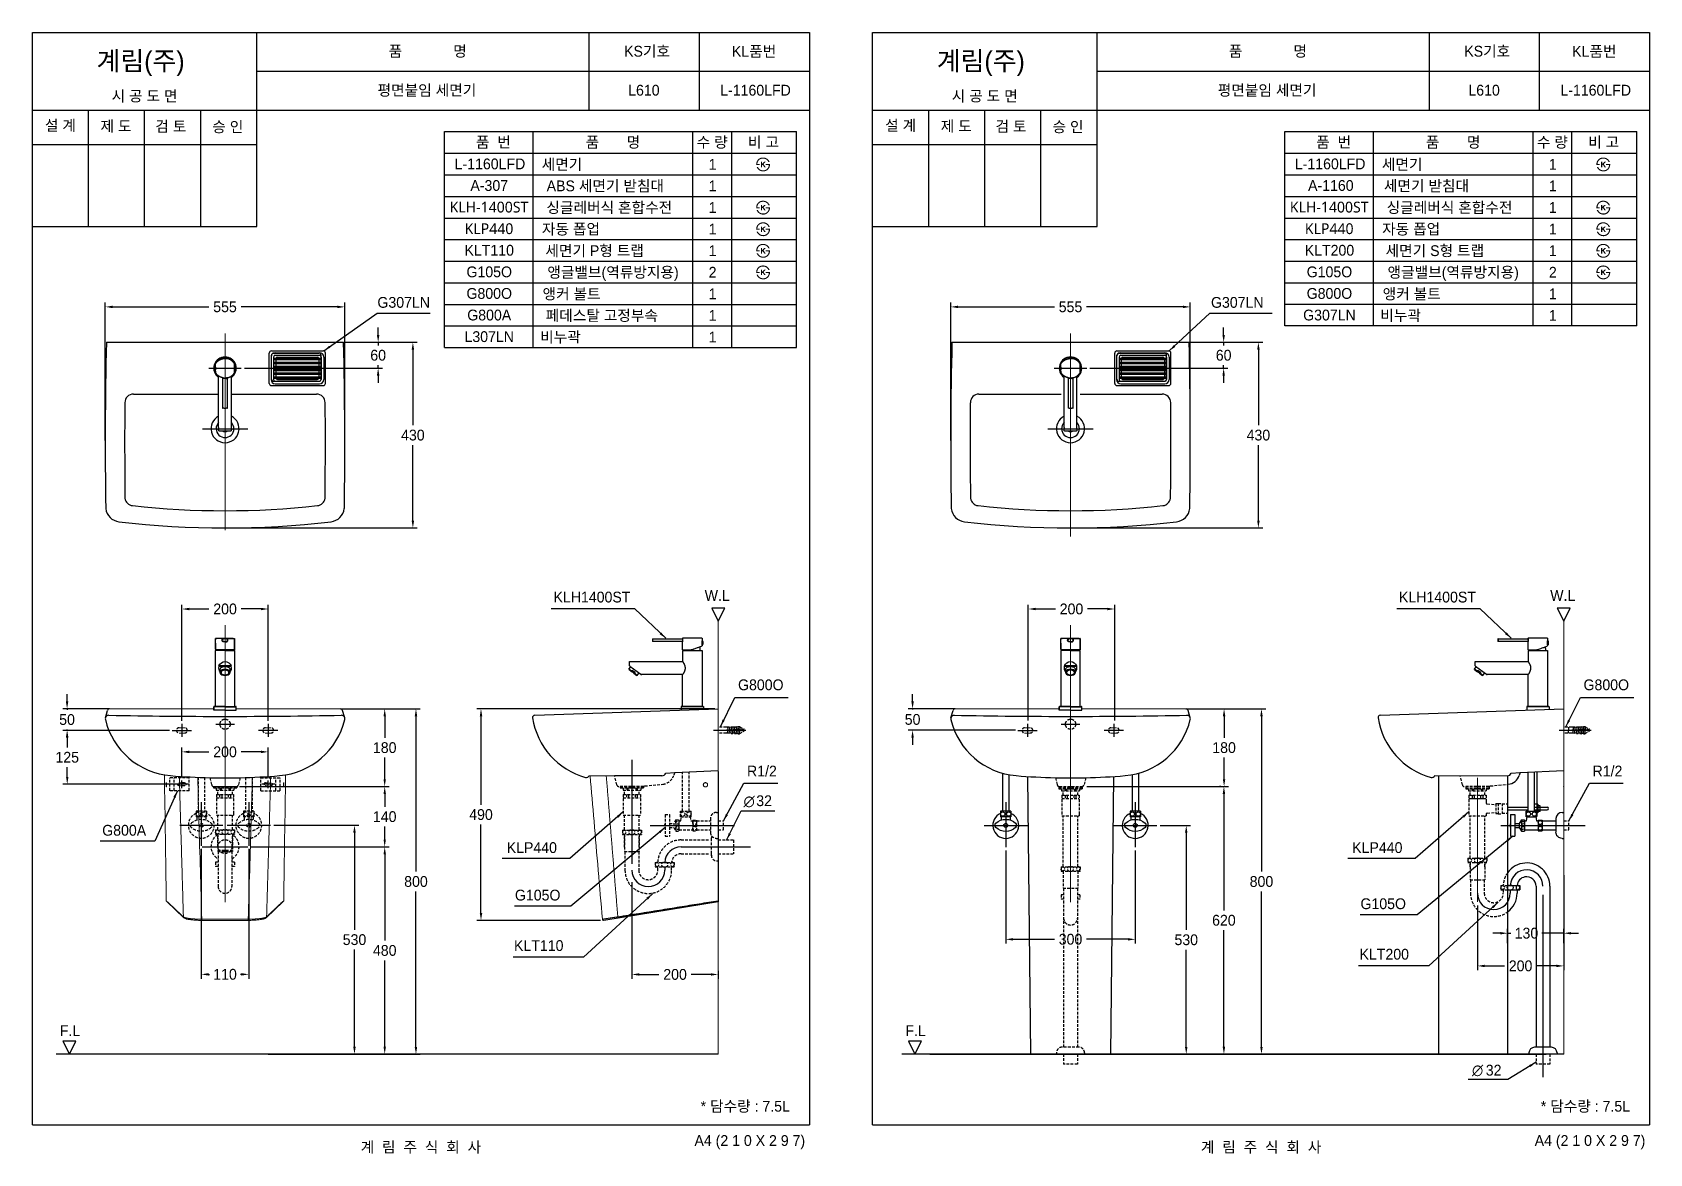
# Model space of a CAD drawing. Header units: millimetres. Extents: x 0 to 3746, y -67 to 2530.
import ezdxf
from ezdxf.enums import TextEntityAlignment as Align
from ezdxf.lldxf.tags import DXFTag

# ---------------------------------------------------------------- set-up
doc = ezdxf.new("R2010")
doc.units = ezdxf.units.MM
doc.linetypes.add('DASHED2', pattern=[9.525, 6.35, -3.175])
for name, color, linetype in [('61', 7, 'Continuous'), ('TEXT', 7, 'Continuous'), ('내부선 및 부속', 4, 'Continuous'), ('도각라인', 7, 'Continuous'), ('외형선', 3, 'Continuous'), ('점선', 6, 'DASHED2'), ('중심선', 1, 'DASHED'), ('치수선', 7, 'Continuous')]:
    doc.layers.add(name, color=color, linetype=linetype)
doc.styles.add('140911', font='HBATANG.TTF')
doc.styles.add('____', font='')
doc.styles.add('맑은고딕_치수', font='malgun.ttf', dxfattribs={"height": 25})
doc.styles.add('맑은고딕_통일', font='malgun.ttf', dxfattribs={"height": 25})
doc.styles.add('타이틀', font='H2GTRM.TTF', dxfattribs={"height": 25})
doc.styles.get('____').set_extended_font_data('굴림')
tags = doc.linetypes.add('DASHDOT', pattern=[70, 31, -13, 13, -13]).pattern_tags.tags
tags[10:11] = [DXFTag(74, 4), DXFTag(75, 0), DXFTag(340, '0'), DXFTag(46, 0.0), DXFTag(50, 0.0), DXFTag(44, 0.0), DXFTag(45, 0.0)]
tags[8:9] = [DXFTag(74, 4), DXFTag(75, 0), DXFTag(340, '0'), DXFTag(46, 0.0), DXFTag(50, 0.0), DXFTag(44, 0.0), DXFTag(45, 0.0)]
tags[6:7] = [DXFTag(74, 4), DXFTag(75, 0), DXFTag(340, '0'), DXFTag(46, 0.0), DXFTag(50, 0.0), DXFTag(44, 0.0), DXFTag(45, 0.0)]
tags[4:5] = [DXFTag(74, 4), DXFTag(75, 0), DXFTag(340, '0'), DXFTag(46, 0.0), DXFTag(50, 0.0), DXFTag(44, 0.0), DXFTag(45, 0.0)]
tags = doc.linetypes.add('DASHED', pattern=[25.72, 12.86, -12.86]).pattern_tags.tags
tags[6:7] = [DXFTag(74, 4), DXFTag(75, 0), DXFTag(340, '0'), DXFTag(46, 0.0), DXFTag(50, 0.0), DXFTag(44, 0.0), DXFTag(45, 0.0)]
tags[4:5] = [DXFTag(74, 4), DXFTag(75, 0), DXFTag(340, '0'), DXFTag(46, 0.0), DXFTag(50, 0.0), DXFTag(44, 0.0), DXFTag(45, 0.0)]
doc.dimstyles.new('MSADIM', dxfattribs={"dimtxt": 33, "dimasz": 17, "dimexe": 10, "dimexo": 7.5, "dimgap": 10, "dimtad": 0, "dimtih": 1, "dimtoh": 1, "dimdec": 0, "dimzin": 1, "dimdsep": 46, "dimtxsty": '____', "dimcen": 11.25, "dimadec": 0, "dimazin": 0, "dimtfac": 1, "dimtdec": 0, "dimtix": 1, "dimtmove": 0, "dimatfit": 3, "dimfxl": 0, "dimtolj": 1, "dimtzin": 1, "dimarcsym": 0})

msp = doc.modelspace()

# ---------------------------------------------------------------- texts
at = {"layer": 'TEXT', "style": '타이틀'}
for p in [(148.7, 2441.8), (2094.9, 2441.8)]:
    msp.add_text('계림(주)', height=44, dxfattribs=at).set_placement(p)
at = {"layer": 'TEXT'}
for s, style, p in [('품             명', '타이틀', (915.7, 2486.4)), ('KS기호', '타이틀', (1423.8, 2486.3)), ('KL품번', '타이틀', (1671.8, 2486.1)), ('품             명', '타이틀', (2861.9, 2486.4)), ('KS기호', '타이틀', (3370, 2486.3)), ('KL품번', '타이틀', (3618, 2486.1)), ('시 공 도 면', '타이틀', (259.9, 2382.7)), ('평면붙임 세면기', '타이틀', (914, 2396)), ('L610', '타이틀', (1416.5, 2396)), ('L-1160LFD', '타이틀', (1675.1, 2396)), ('시 공 도 면', '타이틀', (2206, 2382.7)), ('평면붙임 세면기', '타이틀', (2860.2, 2396)), ('L610', '타이틀', (3362.7, 2396)), ('L-1160LFD', '타이틀', (3621.3, 2396)), ('설 계', '타이틀', (65, 2314.6)), ('제 도', '타이틀', (193.8, 2312.9)), ('검 토', '타이틀', (320.8, 2312.3)), ('승 인', '타이틀', (452.7, 2311.4)), ('설 계', '타이틀', (2011.2, 2314.6)), ('제 도', '타이틀', (2139.9, 2312.9)), ('검 토', '타이틀', (2266.9, 2312.3)), ('승 인', '타이틀', (2398.9, 2311.4)), ('품  번', '타이틀', (1067.9, 2275.7)), ('품       명', '타이틀', (1344.8, 2275.7)), ('수 량', '타이틀', (1574.8, 2275.7)), ('비 고', '타이틀', (1693.6, 2275.7)), ('품  번', '타이틀', (3014.1, 2275.7)), ('품       명', '타이틀', (3291, 2275.7)), ('수 량', '타이틀', (3520.9, 2275.7)), ('비 고', '타이틀', (3639.8, 2275.7)), ('L-1160LFD', '타이틀', (1060, 2225.3)), ('세면기', '타이틀', (1226.7, 2224.4)), ('1', '타이틀', (1575.7, 2224.4)), ('L-1160LFD', '타이틀', (3006.1, 2225.3)), ('세면기', '타이틀', (3172.9, 2224.4)), ('1', '타이틀', (3521.9, 2224.4)), ('A-307', '타이틀', (1058.3, 2175.3)), ('ABS 세면기 받침대', '타이틀', (1327.2, 2174.4)), ('1', '타이틀', (1575.7, 2174.4)), ('A-1160', '타이틀', (3007.7, 2175.3)), (' 세면기 받침대', '타이틀', (3224.8, 2174.4)), ('1', '타이틀', (3521.9, 2174.4)), ('KLH-1400ST', '맑은고딕_통일', (1057.7, 2125.3)), ('싱글레버식 혼합수전', '타이틀', (1336.4, 2124.4)), ('1', '타이틀', (1575.7, 2124.4)), ('KLH-1400ST', '맑은고딕_통일', (3003.9, 2125.3)), ('싱글레버식 혼합수전', '타이틀', (3282.6, 2124.4)), ('1', '타이틀', (3521.9, 2124.4)), ('KLP440', '맑은고딕_통일', (1057.7, 2075.3)), ('자동 폽업', '타이틀', (1247.6, 2074.4)), ('1', '타이틀', (1575.7, 2074.4)), ('KLP440', '맑은고딕_통일', (3003.9, 2075.3)), ('자동 폽업', '타이틀', (3193.8, 2074.4)), ('1', '타이틀', (3521.9, 2074.4)), ('KLT110', '타이틀', (1058.3, 2025.3)), ('세면기 P형 트랩', '타이틀', (1302.4, 2024.4)), ('1', '타이틀', (1575.7, 2024.4)), ('KLT200', '타이틀', (3004.5, 2025.3)), ('세면기 S형 트랩', '타이틀', (3248.6, 2024.4)), ('1', '타이틀', (3521.9, 2024.4)), ('G105O', '타이틀', (1058.3, 1975.3)), ('앵글밸브(역류방지용)', '타이틀', (1345, 1974.4)), ('2', '타이틀', (1575.7, 1974.4)), ('G105O', '타이틀', (3004.5, 1975.3)), ('앵글밸브(역류방지용)', '타이틀', (3291.1, 1974.4)), ('2', '타이틀', (3521.9, 1974.4)), ('G800O', '타이틀', (1058.3, 1925.3)), ('앵커 볼트', '타이틀', (1249, 1924.4)), ('1', '타이틀', (1575.7, 1924.4)), ('G800O', '타이틀', (3004.5, 1925.3)), ('앵커 볼트', '타이틀', (3195.1, 1924.4)), ('1', '타이틀', (3521.9, 1924.4)), ('G800A', '타이틀', (1058.3, 1875.3)), ('페데스탈 고정부속', '타이틀', (1319.1, 1874.4)), ('1', '타이틀', (1575.7, 1874.4)), ('G307LN', '타이틀', (3004.5, 1875.3)), ('비누곽', '타이틀', (3169.4, 1874.4)), ('1', '타이틀', (3521.9, 1874.4)), ('L307LN', '타이틀', (1058.3, 1825.3)), ('비누곽', '타이틀', (1223.3, 1824.4)), ('1', '타이틀', (1575.7, 1824.4)), ('* 담수량 : 7.5L', '타이틀', (1651.3, 42.9)), ('* 담수량 : 7.5L', '타이틀', (3597.4, 42.9)), ('계  림  주  식  회  사', '타이틀', (900, -51.7)), ('계  림  주  식  회  사', '타이틀', (2846.2, -51.7))]:
    msp.add_text(s, height=25, dxfattribs=dict(at, style=style)).set_placement(p, align=Align.MIDDLE_CENTER)
at = {"layer": 'TEXT', "style": '타이틀'}
for s, p in [('W.L', (1586.4, 1225.9)), ('W.L', (3544.9, 1225.9)), ('F.L', (87.3, 218)), ('F.L', (2045.8, 218))]:
    msp.add_text(s, height=25, dxfattribs=at).set_placement(p, align=Align.MIDDLE)
for p in [(1790, -36.5), (3736.2, -36.5)]:
    msp.add_text('A4 (2 1 0 X 2 9 7)', height=25, dxfattribs=at).set_placement(p, align=Align.MIDDLE_RIGHT)
at = {"layer": 'TEXT', "char_height": 25, "width": 380.447, "attachment_point": 1, "line_spacing_factor": 0.963855, "style": '타이틀'}
for s, insert in [('\\A1;G307LN', (799.3, 1917.1)), ('\\A1;G307LN', (2730.1, 1917.1)), ('\\A1;KLH1400ST', (1207.2, 1234.6)), ('\\A1;KLH1400ST', (3165.6, 1234.6)), ('\\A1;G800O', (1634.6, 1031.4)), ('\\A1;G800O', (3593, 1031.4)), ('\\A1;G800A', (161.8, 694.5)), ('\\A1;KLP440', (1098.8, 654.4)), ('\\A1;KLP440', (3057.2, 654.4)), ('\\A1;G105O', (1117.8, 544.4)), ('\\A1;G105O', (3076.3, 524.4)), ('\\A1;KLT110', (1115.7, 427.5)), ('\\A1;KLT200', (3074.2, 407.5))]:
    msp.add_mtext(s, dxfattribs=dict(at, insert=insert))
at = {"layer": '치수선'}
for s, style, p in [('∅', '맑은고딕_치수', (1647.2, 736.6)), ('32', '타이틀', (1676.8, 737.9)), ('∅', '140911', (3334.7, 113.8)), ('32', '타이틀', (3366.6, 113.9))]:
    msp.add_text(s, height=25, dxfattribs=dict(at, style=style)).set_placement(p)
at = {"layer": '치수선', "linetype": 'Continuous', "char_height": 25, "width": 380.447, "attachment_point": 1, "line_spacing_factor": 0.963855, "style": '타이틀'}
for insert in [(1655.4, 831.7), (3613.9, 831.7)]:
    msp.add_mtext('\\A1;R1/2', dxfattribs=dict(at, insert=insert))

# ---------------------------------------------------------------- blocks, each defined once
blk = doc.blocks.new('*D9')
at = {"layer": '치수선', "color": 0, "linetype": 'Continuous', "lineweight": -2}
for p, q in [((168.8, 1584.6), (168.8, 1904.2)), ((185.8, 1894.2), (408.9, 1894.2)), ((706.8, 1894.2), (483.6, 1894.2)), ((723.8, 1584.6), (723.8, 1904.2))]:
    blk.add_line(p, q, dxfattribs=at)
at = {"layer": '치수선', "color": 0, "linetype": 'Continuous'}
for points in [[(185.8, 1897), (185.8, 1891.3), (168.8, 1894.2)], [(706.8, 1897), (706.8, 1891.3), (723.8, 1894.2)]]:
    blk.add_solid(points, dxfattribs=at)
at = {"layer": '치수선', "color": 0, "linetype": 'Continuous', "insert": (446.3, 1894.2), "char_height": 25, "attachment_point": 5, "style": '____'}
blk.add_mtext('\\A1;555', dxfattribs=at)
blk = doc.blocks.new('*D10')
at = {"layer": '치수선', "color": 0, "linetype": 'Continuous', "lineweight": -2}
for p, q in [((723.5, 1812.1), (891.4, 1812.1)), ((881.4, 1795.1), (881.4, 1619.9)), ((881.4, 1399.1), (881.4, 1574.2)), ((453.8, 1382.1), (891.4, 1382.1))]:
    blk.add_line(p, q, dxfattribs=at)
at = {"layer": '치수선', "color": 0, "linetype": 'Continuous'}
for points in [[(878.6, 1795.1), (884.3, 1795.1), (881.4, 1812.1)], [(878.6, 1399.1), (884.3, 1399.1), (881.4, 1382.1)]]:
    blk.add_solid(points, dxfattribs=at)
at = {"layer": '치수선', "color": 0, "linetype": 'Continuous', "insert": (881.4, 1597.1), "char_height": 25, "attachment_point": 5, "style": '____'}
blk.add_mtext('\\A1;430', dxfattribs=at)
blk = doc.blocks.new('*D11')
at = {"layer": '치수선', "color": 0, "linetype": 'Continuous', "lineweight": -2}
for p, q in [((801, 1829.1), (801, 1846.1)), ((723.5, 1812.1), (811, 1812.1)), ((801, 1812.1), (801, 1804.9)), ((491.3, 1752.1), (811, 1752.1)), ((801, 1752.1), (801, 1759.3)), ((801, 1735.1), (801, 1718.1))]:
    blk.add_line(p, q, dxfattribs=at)
at = {"layer": '치수선', "color": 0, "linetype": 'Continuous'}
for points in [[(798.1, 1829.1), (803.8, 1829.1), (801, 1812.1)], [(798.1, 1735.1), (803.8, 1735.1), (801, 1752.1)]]:
    blk.add_solid(points, dxfattribs=at)
at = {"layer": '치수선', "color": 0, "linetype": 'Continuous', "insert": (801, 1782.1), "char_height": 25, "attachment_point": 5, "style": '____'}
blk.add_mtext('\\A1;60', dxfattribs=at)
blk = doc.blocks.new('*D12')
at = {"layer": '치수선', "color": 0, "linetype": 'Continuous', "lineweight": -2}
for p, q in [((346.4, 935.8), (346.4, 1204.5)), ((546.4, 935.8), (546.4, 1204.5)), ((363.4, 1194.5), (409.1, 1194.5)), ((529.4, 1194.5), (483.7, 1194.5))]:
    blk.add_line(p, q, dxfattribs=at)
at = {"layer": '치수선', "color": 0, "linetype": 'Continuous'}
for points in [[(363.4, 1197.3), (363.4, 1191.6), (346.4, 1194.5)], [(529.4, 1197.3), (529.4, 1191.6), (546.4, 1194.5)]]:
    blk.add_solid(points, dxfattribs=at)
at = {"layer": '치수선', "color": 0, "linetype": 'Continuous', "insert": (446.4, 1194.5), "char_height": 25, "attachment_point": 5, "style": '____'}
blk.add_mtext('\\A1;200', dxfattribs=at)
blk = doc.blocks.new('*D13')
at = {"layer": '치수선', "color": 0, "linetype": 'Continuous', "lineweight": -2}
for p, q in [((80.4, 980.3), (80.4, 997.3)), ((179, 963.3), (70.4, 963.3)), ((80.4, 963.3), (80.4, 961.2)), ((316.4, 913.3), (70.4, 913.3)), ((80.4, 913.3), (80.4, 915.5)), ((80.4, 896.3), (80.4, 879.3))]:
    blk.add_line(p, q, dxfattribs=at)
at = {"layer": '치수선', "color": 0, "linetype": 'Continuous'}
for points in [[(77.6, 980.3), (83.3, 980.3), (80.4, 963.3)], [(77.6, 896.3), (83.3, 896.3), (80.4, 913.3)]]:
    blk.add_solid(points, dxfattribs=at)
at = {"layer": '치수선', "color": 0, "linetype": 'Continuous', "insert": (80.4, 938.3), "char_height": 25, "attachment_point": 5, "style": '____'}
blk.add_mtext('\\A1;50', dxfattribs=at)
blk = doc.blocks.new('*D8')
at = {"layer": '치수선', "color": 0, "linetype": 'Continuous', "lineweight": -2}
for p, q in [((713.5, 963.3), (898.6, 963.3)), ((888.6, 946.3), (888.6, 586.2)), ((888.6, 180.3), (888.6, 540.5)), ((546.3, 163.3), (898.6, 163.3))]:
    blk.add_line(p, q, dxfattribs=at)
at = {"layer": '치수선', "color": 0, "linetype": 'Continuous'}
for points in [[(885.7, 946.3), (891.4, 946.3), (888.6, 963.3)], [(885.7, 180.3), (891.4, 180.3), (888.6, 163.3)]]:
    blk.add_solid(points, dxfattribs=at)
at = {"layer": '치수선', "color": 0, "linetype": 'Continuous', "insert": (888.6, 563.3), "char_height": 25, "attachment_point": 5, "style": '____'}
blk.add_mtext('\\A1;800', dxfattribs=at)
blk = doc.blocks.new('*D1')
at = {"layer": '치수선', "color": 0, "linetype": 'Continuous', "lineweight": -2}
for p, q in [((2127.2, 1584.6), (2127.2, 1904.2)), ((2144.2, 1894.2), (2367.4, 1894.2)), ((2665.2, 1894.2), (2442.1, 1894.2)), ((2682.2, 1584.6), (2682.2, 1904.2))]:
    blk.add_line(p, q, dxfattribs=at)
at = {"layer": '치수선', "color": 0, "linetype": 'Continuous'}
for points in [[(2144.2, 1897), (2144.2, 1891.3), (2127.2, 1894.2)], [(2665.2, 1897), (2665.2, 1891.3), (2682.2, 1894.2)]]:
    blk.add_solid(points, dxfattribs=at)
at = {"layer": '치수선', "color": 0, "linetype": 'Continuous', "insert": (2404.7, 1894.2), "char_height": 25, "attachment_point": 5, "style": '____'}
blk.add_mtext('\\A1;555', dxfattribs=at)
blk = doc.blocks.new('*D2')
at = {"layer": '치수선', "color": 0, "linetype": 'Continuous', "lineweight": -2}
for p, q in [((2682, 1812.1), (2849.9, 1812.1)), ((2839.9, 1795.1), (2839.9, 1619.9)), ((2839.9, 1399.1), (2839.9, 1574.2)), ((2412.2, 1382.1), (2849.9, 1382.1))]:
    blk.add_line(p, q, dxfattribs=at)
at = {"layer": '치수선', "color": 0, "linetype": 'Continuous'}
for points in [[(2837.1, 1795.1), (2842.8, 1795.1), (2839.9, 1812.1)], [(2837.1, 1399.1), (2842.8, 1399.1), (2839.9, 1382.1)]]:
    blk.add_solid(points, dxfattribs=at)
at = {"layer": '치수선', "color": 0, "linetype": 'Continuous', "insert": (2839.9, 1597.1), "char_height": 25, "attachment_point": 5, "style": '____'}
blk.add_mtext('\\A1;430', dxfattribs=at)
blk = doc.blocks.new('*D3')
at = {"layer": '치수선', "color": 0, "linetype": 'Continuous', "lineweight": -2}
for p, q in [((2759.4, 1829.1), (2759.4, 1846.1)), ((2682, 1812.1), (2769.4, 1812.1)), ((2759.4, 1812.1), (2759.4, 1804.9)), ((2449.7, 1752.1), (2769.4, 1752.1)), ((2759.4, 1752.1), (2759.4, 1759.3)), ((2759.4, 1735.1), (2759.4, 1718.1))]:
    blk.add_line(p, q, dxfattribs=at)
at = {"layer": '치수선', "color": 0, "linetype": 'Continuous'}
for points in [[(2756.6, 1829.1), (2762.3, 1829.1), (2759.4, 1812.1)], [(2756.6, 1735.1), (2762.3, 1735.1), (2759.4, 1752.1)]]:
    blk.add_solid(points, dxfattribs=at)
at = {"layer": '치수선', "color": 0, "linetype": 'Continuous', "insert": (2759.4, 1782.1), "char_height": 25, "attachment_point": 5, "style": '____'}
blk.add_mtext('\\A1;60', dxfattribs=at)
blk = doc.blocks.new('*D4')
at = {"layer": '치수선', "color": 0, "linetype": 'Continuous', "lineweight": -2}
for p, q in [((2307, 936.3), (2307, 1204.5)), ((2507, 936.3), (2507, 1204.5)), ((2324, 1194.5), (2369.7, 1194.5)), ((2490, 1194.5), (2444.3, 1194.5))]:
    blk.add_line(p, q, dxfattribs=at)
at = {"layer": '치수선', "color": 0, "linetype": 'Continuous'}
for points in [[(2324, 1197.3), (2324, 1191.6), (2307, 1194.5)], [(2490, 1197.3), (2490, 1191.6), (2507, 1194.5)]]:
    blk.add_solid(points, dxfattribs=at)
at = {"layer": '치수선', "color": 0, "linetype": 'Continuous', "insert": (2407, 1194.5), "char_height": 25, "attachment_point": 5, "style": '____'}
blk.add_mtext('\\A1;200', dxfattribs=at)
blk = doc.blocks.new('*D5')
at = {"layer": '치수선', "color": 0, "linetype": 'Continuous', "lineweight": -2}
for p, q in [((2038.9, 980.3), (2038.9, 997.3)), ((2137.5, 963.3), (2028.9, 963.3)), ((2038.9, 963.3), (2038.9, 961.4)), ((2277, 913.8), (2028.9, 913.8)), ((2038.9, 913.8), (2038.9, 915.8)), ((2038.9, 896.8), (2038.9, 879.8))]:
    blk.add_line(p, q, dxfattribs=at)
at = {"layer": '치수선', "color": 0, "linetype": 'Continuous'}
for points in [[(2036.1, 980.3), (2041.8, 980.3), (2038.9, 963.3)], [(2036.1, 896.8), (2041.8, 896.8), (2038.9, 913.8)]]:
    blk.add_solid(points, dxfattribs=at)
at = {"layer": '치수선', "color": 0, "linetype": 'Continuous', "insert": (2038.9, 938.6), "char_height": 25, "attachment_point": 5, "style": '____'}
blk.add_mtext('\\A1;50', dxfattribs=at)
blk = doc.blocks.new('*D6')
at = {"layer": '치수선', "color": 0, "linetype": 'Continuous', "lineweight": -2}
for p, q in [((2672, 963.3), (2770.4, 963.3)), ((2760.4, 946.3), (2760.4, 896.2)), ((2760.4, 800.3), (2760.4, 850.5)), ((2442.2, 783.3), (2770.4, 783.3))]:
    blk.add_line(p, q, dxfattribs=at)
at = {"layer": '치수선', "color": 0, "linetype": 'Continuous'}
for points in [[(2757.6, 946.3), (2763.3, 946.3), (2760.4, 963.3)], [(2757.6, 800.3), (2763.3, 800.3), (2760.4, 783.3)]]:
    blk.add_solid(points, dxfattribs=at)
at = {"layer": '치수선', "color": 0, "linetype": 'Continuous', "insert": (2760.4, 873.3), "char_height": 25, "attachment_point": 5, "style": '____'}
blk.add_mtext('\\A1;180', dxfattribs=at)
blk = doc.blocks.new('*D7')
at = {"layer": '치수선', "color": 0, "linetype": 'Continuous', "lineweight": -2}
for p, q in [((3547.2, 578), (3547.2, 357.9)), ((3347.2, 508.2), (3347.2, 357.9)), ((3364.2, 367.9), (3409.9, 367.9)), ((3530.2, 367.9), (3484.5, 367.9))]:
    blk.add_line(p, q, dxfattribs=at)
at = {"layer": '치수선', "color": 0, "linetype": 'Continuous'}
for points in [[(3364.2, 370.7), (3364.2, 365), (3347.2, 367.9)], [(3530.2, 370.7), (3530.2, 365), (3547.2, 367.9)]]:
    blk.add_solid(points, dxfattribs=at)
at = {"layer": '치수선', "color": 0, "linetype": 'Continuous', "insert": (3447.2, 367.9), "char_height": 25, "attachment_point": 5, "style": '____'}
blk.add_mtext('\\A1;200', dxfattribs=at)
blk = doc.blocks.new('*D14')
at = {"layer": '치수선', "color": 0, "linetype": 'Continuous', "lineweight": -2}
for p, q in [((2752.9, 783.3), (2750, 783.3)), ((2760, 766.3), (2760, 496.3)), ((2760, 180.6), (2760, 450.6)), ((2680.2, 163.6), (2770, 163.6))]:
    blk.add_line(p, q, dxfattribs=at)
at = {"layer": '치수선', "color": 0, "linetype": 'Continuous'}
for points in [[(2757.2, 766.3), (2762.9, 766.3), (2760, 783.3)], [(2757.2, 180.6), (2762.9, 180.6), (2760, 163.6)]]:
    blk.add_solid(points, dxfattribs=at)
at = {"layer": '치수선', "color": 0, "linetype": 'Continuous', "insert": (2760, 473.5), "char_height": 25, "attachment_point": 5, "style": '____'}
blk.add_mtext('\\A1;620', dxfattribs=at)
blk = doc.blocks.new('*D15')
at = {"layer": '치수선', "color": 0, "linetype": 'Continuous', "lineweight": -2}
for p, q in [((2612.4, 693.3), (2682.8, 693.3)), ((2672.8, 676.3), (2672.8, 451.2)), ((2672.8, 180.3), (2672.8, 405.5)), ((2504.7, 163.3), (2682.8, 163.3))]:
    blk.add_line(p, q, dxfattribs=at)
at = {"layer": '치수선', "color": 0, "linetype": 'Continuous'}
for points in [[(2669.9, 676.3), (2675.6, 676.3), (2672.8, 693.3)], [(2669.9, 180.3), (2675.6, 180.3), (2672.8, 163.3)]]:
    blk.add_solid(points, dxfattribs=at)
at = {"layer": '치수선', "color": 0, "linetype": 'Continuous', "insert": (2672.8, 428.3), "char_height": 25, "attachment_point": 5, "style": '____'}
blk.add_mtext('\\A1;530', dxfattribs=at)
blk = doc.blocks.new('*D16')
at = {"layer": '치수선', "color": 0, "linetype": 'Continuous', "lineweight": -2}
for p, q in [((2254.7, 635.5), (2254.7, 419.5)), ((2554.7, 635.5), (2554.7, 419.5)), ((2271.7, 429.5), (2367.4, 429.5)), ((2537.7, 429.5), (2442, 429.5))]:
    blk.add_line(p, q, dxfattribs=at)
at = {"layer": '치수선', "color": 0, "linetype": 'Continuous'}
for points in [[(2271.7, 432.3), (2271.7, 426.6), (2254.7, 429.5)], [(2537.7, 432.3), (2537.7, 426.6), (2554.7, 429.5)]]:
    blk.add_solid(points, dxfattribs=at)
at = {"layer": '치수선', "color": 0, "linetype": 'Continuous', "insert": (2404.7, 429.5), "char_height": 25, "attachment_point": 5, "style": '____'}
blk.add_mtext('\\A1;300', dxfattribs=at)
blk = doc.blocks.new('*D17')
at = {"layer": '치수선', "color": 0, "linetype": 'Continuous', "lineweight": -2}
for p, q in [((2672, 963.3), (2857, 963.3)), ((2847, 946.3), (2847, 586.2)), ((2847, 180.3), (2847, 540.5)), ((2504.7, 163.3), (2857, 163.3))]:
    blk.add_line(p, q, dxfattribs=at)
at = {"layer": '치수선', "color": 0, "linetype": 'Continuous'}
for points in [[(2844.2, 946.3), (2849.9, 946.3), (2847, 963.3)], [(2844.2, 180.3), (2849.9, 180.3), (2847, 163.3)]]:
    blk.add_solid(points, dxfattribs=at)
at = {"layer": '치수선', "color": 0, "linetype": 'Continuous', "insert": (2847, 563.3), "char_height": 25, "attachment_point": 5, "style": '____'}
blk.add_mtext('\\A1;800', dxfattribs=at)
blk = doc.blocks.new('*D18')
at = {"layer": '치수선', "color": 0, "linetype": 'Continuous', "lineweight": -2}
for p, q in [((745.8, 963.3), (826.2, 963.3)), ((816.2, 946.3), (816.2, 896.2)), ((816.2, 800.3), (816.2, 850.5)), ((480, 783.3), (826.2, 783.3))]:
    blk.add_line(p, q, dxfattribs=at)
at = {"layer": '치수선', "color": 0, "linetype": 'Continuous'}
for points in [[(813.4, 946.3), (819, 946.3), (816.2, 963.3)], [(813.4, 800.3), (819, 800.3), (816.2, 783.3)]]:
    blk.add_solid(points, dxfattribs=at)
at = {"layer": '치수선', "color": 0, "linetype": 'Continuous', "insert": (816.2, 873.3), "char_height": 25, "attachment_point": 5, "style": '____'}
blk.add_mtext('\\A1;180', dxfattribs=at)
blk = doc.blocks.new('*D19')
at = {"layer": '치수선', "color": 0, "linetype": 'Continuous', "lineweight": -2}
for p, q in [((480, 783.3), (826.2, 783.3)), ((816.2, 766.3), (816.2, 736.3)), ((816.2, 660.6), (816.2, 690.6)), ((506.3, 643.6), (826.2, 643.6))]:
    blk.add_line(p, q, dxfattribs=at)
at = {"layer": '치수선', "color": 0, "linetype": 'Continuous'}
for points in [[(813.4, 766.3), (819, 766.3), (816.2, 783.3)], [(813.4, 660.6), (819, 660.6), (816.2, 643.6)]]:
    blk.add_solid(points, dxfattribs=at)
at = {"layer": '치수선', "color": 0, "linetype": 'Continuous', "insert": (816.2, 713.5), "char_height": 25, "attachment_point": 5, "style": '____'}
blk.add_mtext('\\A1;140', dxfattribs=at)
blk = doc.blocks.new('*D20')
at = {"layer": '치수선', "color": 0, "linetype": 'Continuous', "lineweight": -2}
for p, q in [((506.3, 643.6), (826.2, 643.6)), ((816.2, 626.6), (816.2, 426.4)), ((816.2, 180.6), (816.2, 380.8)), ((797.4, 163.6), (826.2, 163.6))]:
    blk.add_line(p, q, dxfattribs=at)
at = {"layer": '치수선', "color": 0, "linetype": 'Continuous'}
for points in [[(813.4, 626.6), (819, 626.6), (816.2, 643.6)], [(813.4, 180.6), (819, 180.6), (816.2, 163.6)]]:
    blk.add_solid(points, dxfattribs=at)
at = {"layer": '치수선', "color": 0, "linetype": 'Continuous', "insert": (816.2, 403.6), "char_height": 25, "attachment_point": 5, "style": '____'}
blk.add_mtext('\\A1;480', dxfattribs=at)
blk = doc.blocks.new('*D21')
at = {"layer": '치수선', "color": 0, "linetype": 'Continuous', "lineweight": -2}
for p, q in [((559, 693.6), (756.2, 693.6)), ((746.2, 676.6), (746.2, 451.4)), ((746.2, 180.6), (746.2, 405.8)), ((734.4, 163.6), (756.2, 163.6))]:
    blk.add_line(p, q, dxfattribs=at)
at = {"layer": '치수선', "color": 0, "linetype": 'Continuous'}
for points in [[(743.3, 676.6), (749, 676.6), (746.2, 693.6)], [(743.3, 180.6), (749, 180.6), (746.2, 163.6)]]:
    blk.add_solid(points, dxfattribs=at)
at = {"layer": '치수선', "color": 0, "linetype": 'Continuous', "insert": (746.2, 428.6), "char_height": 25, "attachment_point": 5, "style": '____'}
blk.add_mtext('\\A1;530', dxfattribs=at)
blk = doc.blocks.new('*D22')
at = {"layer": '치수선', "color": 0, "linetype": 'Continuous', "lineweight": -2}
for p, q in [((391.3, 638.7), (391.3, 338.3)), ((501.3, 638.7), (501.3, 338.3)), ((408.3, 348.3), (410.3, 348.3)), ((484.3, 348.3), (482.2, 348.3))]:
    blk.add_line(p, q, dxfattribs=at)
at = {"layer": '치수선', "color": 0, "linetype": 'Continuous'}
for points in [[(408.3, 351.2), (408.3, 345.5), (391.3, 348.3)], [(484.3, 351.2), (484.3, 345.5), (501.3, 348.3)]]:
    blk.add_solid(points, dxfattribs=at)
at = {"layer": '치수선', "color": 0, "linetype": 'Continuous', "insert": (446.3, 348.3), "char_height": 25, "attachment_point": 5, "style": '____'}
blk.add_mtext('\\A1;110', dxfattribs=at)
blk = doc.blocks.new('*D23')
at = {"layer": '치수선', "color": 0, "linetype": 'Continuous', "lineweight": -2}
for p, q in [((346.3, 804.6), (346.3, 873.6)), ((363.3, 863.6), (409, 863.6)), ((529.3, 863.6), (483.6, 863.6)), ((546.3, 804.6), (546.3, 873.6))]:
    blk.add_line(p, q, dxfattribs=at)
at = {"layer": '치수선', "color": 0, "linetype": 'Continuous'}
for points in [[(363.3, 866.4), (363.3, 860.7), (346.3, 863.6)], [(529.3, 866.4), (529.3, 860.7), (546.3, 863.6)]]:
    blk.add_solid(points, dxfattribs=at)
at = {"layer": '치수선', "color": 0, "linetype": 'Continuous', "insert": (446.3, 863.6), "char_height": 25, "attachment_point": 5, "style": '____'}
blk.add_mtext('\\A1;200', dxfattribs=at)
blk = doc.blocks.new('*D24')
at = {"layer": '치수선', "color": 0, "linetype": 'Continuous', "lineweight": -2}
for p, q in [((317.7, 913.3), (70.8, 913.3)), ((80.8, 896.3), (80.8, 873.8)), ((80.8, 805.6), (80.8, 828.1)), ((356, 788.6), (70.8, 788.6))]:
    blk.add_line(p, q, dxfattribs=at)
at = {"layer": '치수선', "color": 0, "linetype": 'Continuous'}
for points in [[(78, 896.3), (83.7, 896.3), (80.8, 913.3)], [(78, 805.6), (83.7, 805.6), (80.8, 788.6)]]:
    blk.add_solid(points, dxfattribs=at)
at = {"layer": '치수선', "color": 0, "linetype": 'Continuous', "insert": (80.8, 851), "char_height": 25, "attachment_point": 5, "style": '____'}
blk.add_mtext('\\A1;125', dxfattribs=at)
blk = doc.blocks.new('*D25')
at = {"layer": '치수선', "color": 0, "linetype": 'Continuous', "lineweight": -2}
for p, q in [((1388.7, 561.8), (1388.7, 338.1)), ((1405.7, 348.1), (1451.4, 348.1)), ((1571.7, 348.1), (1526, 348.1)), ((1588.7, 356.3), (1588.7, 338.1))]:
    blk.add_line(p, q, dxfattribs=at)
at = {"layer": '치수선', "color": 0, "linetype": 'Continuous'}
for points in [[(1405.7, 350.9), (1405.7, 345.3), (1388.7, 348.1)], [(1571.7, 350.9), (1571.7, 345.3), (1588.7, 348.1)]]:
    blk.add_solid(points, dxfattribs=at)
at = {"layer": '치수선', "color": 0, "linetype": 'Continuous', "insert": (1488.7, 348.1), "char_height": 25, "attachment_point": 5, "style": '____'}
blk.add_mtext('\\A1;200', dxfattribs=at)
blk = doc.blocks.new('*D26')
at = {"layer": '치수선', "color": 0, "linetype": 'Continuous', "lineweight": -2}
for p, q in [((1581.2, 963.3), (1029.2, 963.3)), ((1039.2, 946.3), (1039.2, 741.2)), ((1039.2, 490.3), (1039.2, 695.5)), ((1315.9, 473.3), (1029.2, 473.3))]:
    blk.add_line(p, q, dxfattribs=at)
at = {"layer": '치수선', "color": 0, "linetype": 'Continuous'}
for points in [[(1036.4, 946.3), (1042.1, 946.3), (1039.2, 963.3)], [(1036.4, 490.3), (1042.1, 490.3), (1039.2, 473.3)]]:
    blk.add_solid(points, dxfattribs=at)
at = {"layer": '치수선', "color": 0, "linetype": 'Continuous', "insert": (1039.2, 718.3), "char_height": 25, "attachment_point": 5, "style": '____'}
blk.add_mtext('\\A1;490', dxfattribs=at)
blk = doc.blocks.new('*D27')
at = {"layer": '치수선', "color": 0, "linetype": 'Continuous', "lineweight": -2}
for p, q in [((3417.2, 420.3), (3417.2, 453.6)), ((3547.2, 420.3), (3547.2, 453.6)), ((3400.2, 443.6), (3383.2, 443.6)), ((3417.2, 443.6), (3424.9, 443.6)), ((3547.2, 443.6), (3496.8, 443.6)), ((3564.2, 443.6), (3581.2, 443.6))]:
    blk.add_line(p, q, dxfattribs=at)
at = {"layer": '치수선', "color": 0, "linetype": 'Continuous'}
for points in [[(3400.2, 446.4), (3400.2, 440.7), (3417.2, 443.6)], [(3564.2, 446.4), (3564.2, 440.7), (3547.2, 443.6)]]:
    blk.add_solid(points, dxfattribs=at)
at = {"layer": '치수선', "color": 0, "linetype": 'Continuous', "insert": (3460.8, 443.6), "char_height": 25, "attachment_point": 5, "style": '____'}
blk.add_mtext('\\A1;130', dxfattribs=at)

# ---------------------------------------------------------------- dimensions: what is measured, and where the dimension line sits
at = {"layer": '치수선', "linetype": 'Continuous'}
for base, p1, p2, picture, middle in [((168.8, 1894.2), (723.8, 1577.1), (168.8, 1577.1), '*D9', (446.3, 1894.2)), ((2127.2, 1894.2), (2682.2, 1577.1), (2127.2, 1577.1), '*D1', (2404.7, 1894.2)), ((346.4, 1194.5), (546.4, 928.3), (346.4, 928.3), '*D12', (446.4, 1194.5)), ((2307, 1194.5), (2507, 928.8), (2307, 928.8), '*D4', (2407, 1194.5)), ((2554.7, 429.5), (2254.7, 643), (2554.7, 643), '*D16', (2404.7, 429.5)), ((1588.7, 348.1), (1388.7, 569.3), (1588.7, 363.8), '*D25', (1488.7, 348.1)), ((3547.2, 367.9), (3347.2, 515.7), (3547.2, 585.5), '*D7', (3447.2, 367.9))]:
    dim = msp.add_linear_dim(base=base, p1=p1, p2=p2, dimstyle='MSADIM', override={"dimtxt": 25}, dxfattribs=at)
    dim.commit()
    dim.dimension.update_dxf_attribs({"geometry": picture, "text_midpoint": middle})
for base, p1, p2, picture, middle in [((801, 1812.1), (483.8, 1752.1), (716, 1812.1), '*D11', (801, 1782.1)), ((2759.4, 1812.1), (2442.2, 1752.1), (2674.5, 1812.1), '*D3', (2759.4, 1782.1)), ((881.4, 1382.1), (716, 1812.1), (446.3, 1382.1), '*D10', (881.4, 1597.1)), ((2839.9, 1382.1), (2674.5, 1812.1), (2404.7, 1382.1), '*D2', (2839.9, 1597.1)), ((80.4, 963.3), (323.9, 913.3), (186.5, 963.3), '*D13', (80.4, 938.3)), ((2038.9268009, 963.3400039), (2284.5458141, 913.8400039), (2145.0017828, 963.3400039), '*D5', (2038.9268009, 938.5900039)), ((816.2, 783.3), (738.3, 963.3), (472.5, 783.3), '*D18', (816.2, 873.3)), ((888.6, 163.3), (706, 963.3), (538.8, 163.3), '*D8', (888.6, 563.3)), ((1039.2, 473.3), (1588.7, 963.3), (1323.4, 473.3), '*D26', (1039.2, 718.3)), ((2760.4, 963.3), (2434.7, 783.3), (2664.5, 963.3), '*D6', (2760.4, 873.3)), ((2847, 163.3), (2664.5, 963.3), (2497.2, 163.3), '*D17', (2847, 563.3)), ((80.8, 913.3), (363.5, 788.6), (325.2, 913.3), '*D24', (80.8, 851)), ((816.2, 643.6), (472.5, 783.3), (498.8, 643.6), '*D19', (816.2, 713.5)), ((2760, 783.3), (2672.7, 163.6), (2760.4, 783.3), '*D14', (2760, 473.5)), ((2672.8, 163.3), (2604.9, 693.3), (2497.2, 163.3), '*D15', (2672.8, 428.3)), ((816.2, 163.6), (498.8, 643.6), (789.9, 163.6), '*D20', (816.2, 403.6))]:
    dim = msp.add_linear_dim(base=base, p1=p1, p2=p2, angle=90, dimstyle='MSADIM', override={"dimtxt": 25}, dxfattribs=at)
    dim.commit()
    dim.dimension.update_dxf_attribs({"geometry": picture, "text_midpoint": middle})
for base, p1, p2, picture, middle in [((546.3, 863.6), (346.3, 797.1), (546.3, 797.1), '*D23', (446.3, 863.6)), ((501.3, 348.3), (391.3, 646.2), (501.3, 646.2), '*D22', (446.3, 348.3)), ((3547.2, 443.6), (3417.2, 412.8), (3547.2, 412.8), '*D27', (3460.8, 443.6))]:
    dim = msp.add_linear_dim(base=base, p1=p1, p2=p2, dimstyle='MSADIM', override={"dimtxt": 25}, dxfattribs=at)
    dim.commit()
    dim.dimension.update_dxf_attribs({"geometry": picture, "text_midpoint": middle, "dimtype": 160})
dim = msp.add_linear_dim(base=(746.2, 163.6), p1=(551.5, 693.6), p2=(726.9, 163.6), angle=90, dimstyle='MSADIM', override={"dimtxt": 25}, dxfattribs=at)
dim.commit()
dim.dimension.update_dxf_attribs({"geometry": '*D21', "text_midpoint": (746.2, 428.6), "dimtype": 160})

# ---------------------------------------------------------------- hatches: boundary and pattern name
at = {"layer": 'TEXT'}
for points in [[(1676.6, 2222.8), (1676.6, 2223.2), (1676.6, 2223.6), (1676.5, 2224), (1676.6, 2224.4), (1676.6, 2224.8), (1676.6, 2225.2), (1676.6, 2225.6), (1676.7, 2226), (1676.7, 2226.4), (1676.8, 2226.8), (1676.8, 2227.2), (1676.9, 2227.6), (1677, 2228), (1677.1, 2228.4), (1677.2, 2228.8), (1677.3, 2229.1), (1677.4, 2229.5), (1677.5, 2229.9), (1677.7, 2230.3), (1677.8, 2230.6), (1678, 2231), (1678.1, 2231.4), (1678.3, 2231.7), (1678.5, 2232.1), (1678.7, 2232.4), (1678.9, 2232.7), (1679.1, 2233.1), (1679.3, 2233.4), (1679.5, 2233.7), (1679.7, 2234), (1680, 2234.3), (1680.5, 2234.9), (1680.8, 2235.2), (1681, 2235.5), (1681.3, 2235.8), (1681.6, 2236.1), (1681.9, 2236.4), (1682.2, 2236.6), (1682.5, 2236.9), (1682.8, 2237.1), (1683.2, 2237.4), (1683.5, 2237.6), (1683.8, 2237.8), (1684.2, 2238), (1684.5, 2238.2), (1684.9, 2238.4), (1685.2, 2238.6), (1685.7, 2238.7), (1686.1, 2238.9), (1686.5, 2239.1), (1686.9, 2239.2), (1687.3, 2239.4), (1687.8, 2239.5), (1688.2, 2239.6), (1688.6, 2239.7), (1689.1, 2239.8), (1689.5, 2239.9), (1690, 2239.9), (1690.5, 2240), (1691, 2240), (1691.4, 2240.1), (1691.9, 2240.1), (1692.4, 2240.1), (1693.2, 2240.1), (1693.6, 2240.1), (1693.9, 2240), (1694.3, 2240), (1694.7, 2240), (1695, 2239.9), (1695.4, 2239.9), (1695.7, 2239.8), (1696.1, 2239.7), (1696.4, 2239.7), (1696.8, 2239.6), (1697.1, 2239.5), (1697.4, 2239.4), (1697.8, 2239.3), (1698.1, 2239.2), (1698.4, 2239.1), (1698.7, 2239), (1699, 2238.9), (1699.4, 2238.7), (1699.7, 2238.6), (1700, 2238.5), (1700.3, 2238.3), (1700.6, 2238.2), (1700.8, 2238), (1701.1, 2237.8), (1701.4, 2237.7), (1701.7, 2237.5), (1702, 2237.3), (1702.2, 2237.1), (1702.5, 2236.9), (1702.8, 2236.7), (1703.2, 2236.4), (1703.6, 2236), (1704, 2235.6), (1704.4, 2235.2), (1704.8, 2234.8), (1705.1, 2234.4), (1705.5, 2234), (1705.8, 2233.6), (1706.1, 2233.1), (1706.4, 2232.6), (1706.7, 2232.2), (1707, 2231.7), (1707.3, 2231.1), (1707.5, 2230.6), (1707.8, 2230.1), (1708, 2229.5), (1708, 2229.5), (1704.9, 2229.5), (1704.9, 2229.5), (1704.8, 2229.7), (1704.8, 2229.9), (1704.7, 2230.1), (1704.6, 2230.2), (1704.6, 2230.4), (1704.5, 2230.6), (1704.4, 2230.7), (1704.3, 2230.9), (1704.2, 2231.1), (1704.1, 2231.2), (1704, 2231.4), (1703.9, 2231.6), (1703.8, 2231.7), (1703.7, 2231.9), (1703.6, 2232.1), (1703.5, 2232.2), (1703.3, 2232.4), (1703.2, 2232.6), (1702.9, 2232.9), (1702.7, 2233.2), (1702.4, 2233.5), (1702.1, 2233.8), (1701.7, 2234.1), (1701.4, 2234.4), (1701, 2234.7), (1700.8, 2234.9), (1700.6, 2235.1), (1700.3, 2235.2), (1700.1, 2235.4), (1699.9, 2235.5), (1699.6, 2235.7), (1699.4, 2235.8), (1699.1, 2236), (1698.9, 2236.1), (1698.6, 2236.2), (1698.4, 2236.4), (1698.1, 2236.5), (1697.9, 2236.6), (1697.6, 2236.7), (1697.4, 2236.8), (1697.1, 2236.9), (1696.8, 2237), (1696.6, 2237), (1696.3, 2237.1), (1696.1, 2237.2), (1695.8, 2237.3), (1695.5, 2237.3), (1695.2, 2237.4), (1695, 2237.4), (1694.7, 2237.5), (1694.4, 2237.5), (1694.1, 2237.5), (1693.8, 2237.6), (1693.6, 2237.6), (1693.3, 2237.6), (1693, 2237.6), (1692.7, 2237.6), (1692.3, 2237.6), (1692, 2237.6), (1691.7, 2237.6), (1691.3, 2237.5), (1691, 2237.5), (1690.7, 2237.5), (1690.3, 2237.4), (1690, 2237.4), (1689.7, 2237.3), (1689.4, 2237.3), (1689.1, 2237.2), (1688.8, 2237.1), (1688.5, 2237), (1688.2, 2237), (1687.9, 2236.9), (1687.6, 2236.8), (1687.3, 2236.7), (1687, 2236.5), (1686.7, 2236.4), (1686.5, 2236.3), (1686.2, 2236.2), (1685.9, 2236), (1685.6, 2235.9), (1685.4, 2235.7), (1685.1, 2235.6), (1684.9, 2235.4), (1684.6, 2235.2), (1684.4, 2235), (1684.1, 2234.9), (1683.9, 2234.7), (1683.7, 2234.5), (1683.4, 2234.3), (1683.2, 2234), (1683, 2233.8), (1682.7, 2233.6), (1682.5, 2233.4), (1682.3, 2233.1), (1682.1, 2232.9), (1681.9, 2232.6), (1681.7, 2232.4), (1681.6, 2232.1), (1681.4, 2231.9), (1681.2, 2231.6), (1681.1, 2231.4), (1680.9, 2231.1), (1680.8, 2230.8), (1680.6, 2230.5), (1680.5, 2230.3), (1680.4, 2230), (1680.3, 2229.7), (1680.2, 2229.4), (1680, 2229.1), (1680, 2228.8), (1679.9, 2228.5), (1679.8, 2228.2), (1679.7, 2227.8), (1679.6, 2227.5), (1679.6, 2227.2), (1679.5, 2226.9), (1679.5, 2226.5), (1679.4, 2226.2), (1679.4, 2225.8), (1679.4, 2225.5), (1679.3, 2225.1), (1679.3, 2225.1), (1684.5, 2225.1), (1684.5, 2225.1), (1684.5, 2225.1), (1684.5, 2222.8), (1684.5, 2222.8), (1684.5, 2222.8), (1676.6, 2222.8)], [(1708.7, 2225.1), (1708.8, 2224.7), (1708.7, 2224.3), (1708.7, 2223.8), (1708.7, 2223.4), (1708.7, 2223), (1708.6, 2222.5), (1708.6, 2222.1), (1708.5, 2221.7), (1708.5, 2221.3), (1708.4, 2220.9), (1708.3, 2220.4), (1708.2, 2220), (1708.1, 2219.6), (1708, 2219.2), (1707.8, 2218.8), (1707.7, 2218.4), (1707.6, 2218), (1707.4, 2217.6), (1707.3, 2217.3), (1707.1, 2216.9), (1706.9, 2216.5), (1706.7, 2216.2), (1706.6, 2215.8), (1706.4, 2215.5), (1706.2, 2215.1), (1705.9, 2214.8), (1705.7, 2214.5), (1705.5, 2214.2), (1705.3, 2213.8), (1705, 2213.5), (1704.8, 2213.2), (1704.5, 2212.9), (1704.2, 2212.6), (1704, 2212.4), (1703.7, 2212.1), (1703.4, 2211.8), (1703.1, 2211.6), (1702.8, 2211.3), (1702.5, 2211.1), (1702.2, 2210.8), (1701.9, 2210.6), (1701.6, 2210.4), (1701.2, 2210.2), (1700.9, 2210), (1700.6, 2209.8), (1700.2, 2209.6), (1699.9, 2209.4), (1699.5, 2209.3), (1699.2, 2209.1), (1698.8, 2209), (1698.4, 2208.8), (1698, 2208.7), (1697.7, 2208.6), (1697.3, 2208.5), (1696.9, 2208.4), (1696.5, 2208.3), (1696.1, 2208.2), (1695.7, 2208.1), (1695.3, 2208.1), (1694.9, 2208), (1694.5, 2208), (1694.1, 2208), (1693.7, 2207.9), (1693.3, 2207.9), (1692.6, 2207.9), (1692, 2208), (1691.3, 2208), (1690.7, 2208.1), (1690.1, 2208.2), (1689.8, 2208.2), (1689.5, 2208.3), (1689.2, 2208.3), (1688.9, 2208.4), (1688.6, 2208.5), (1688.3, 2208.6), (1688, 2208.6), (1687.7, 2208.7), (1687.4, 2208.8), (1687.1, 2208.9), (1686.8, 2209), (1686.6, 2209.1), (1686.3, 2209.2), (1686, 2209.4), (1685.7, 2209.5), (1685.5, 2209.6), (1685.2, 2209.7), (1684.9, 2209.9), (1684.7, 2210), (1684.4, 2210.2), (1684.1, 2210.3), (1683.6, 2210.7), (1683.4, 2210.8), (1683.1, 2211), (1682.8, 2211.2), (1682.6, 2211.4), (1682.4, 2211.6), (1682.1, 2211.8), (1681.9, 2212), (1681.6, 2212.2), (1681.4, 2212.5), (1681.2, 2212.7), (1681, 2212.9), (1680.8, 2213.1), (1680.5, 2213.4), (1680.3, 2213.6), (1680.1, 2213.9), (1679.9, 2214.1), (1679.7, 2214.4), (1679.6, 2214.6), (1679.4, 2214.9), (1679.2, 2215.2), (1679, 2215.5), (1678.8, 2215.7), (1678.7, 2216), (1678.5, 2216.3), (1678.3, 2216.6), (1678.2, 2216.9), (1678, 2217.2), (1677.8, 2217.8), (1677.5, 2218.5), (1677.5, 2218.5), (1680.4, 2218.5), (1680.4, 2218.5), (1680.7, 2218.1), (1680.9, 2217.6), (1681.1, 2217.2), (1681.4, 2216.9), (1681.6, 2216.5), (1681.9, 2216.1), (1682.1, 2215.8), (1682.4, 2215.4), (1682.7, 2215.1), (1682.9, 2214.8), (1683.2, 2214.5), (1683.5, 2214.2), (1683.8, 2213.9), (1684.1, 2213.6), (1684.4, 2213.3), (1684.7, 2213.1), (1684.9, 2212.9), (1685.2, 2212.7), (1685.4, 2212.6), (1685.6, 2212.4), (1685.9, 2212.3), (1686.1, 2212.1), (1686.3, 2212), (1686.6, 2211.9), (1686.8, 2211.7), (1687.1, 2211.6), (1687.3, 2211.5), (1687.6, 2211.4), (1687.9, 2211.3), (1688.1, 2211.2), (1688.4, 2211.1), (1688.7, 2211), (1688.9, 2211), (1689.2, 2210.9), (1689.5, 2210.8), (1689.8, 2210.8), (1690, 2210.7), (1690.3, 2210.7), (1690.6, 2210.6), (1690.9, 2210.6), (1691.2, 2210.6), (1691.5, 2210.5), (1691.8, 2210.5), (1692.1, 2210.5), (1692.4, 2210.5), (1692.7, 2210.5), (1693, 2210.5), (1693.9, 2210.5), (1694.1, 2210.6), (1694.4, 2210.6), (1694.7, 2210.6), (1694.9, 2210.6), (1695.2, 2210.7), (1695.5, 2210.7), (1695.7, 2210.8), (1696, 2210.8), (1696.3, 2210.9), (1696.5, 2210.9), (1696.8, 2211), (1697, 2211.1), (1697.3, 2211.2), (1697.5, 2211.2), (1697.8, 2211.3), (1698, 2211.4), (1698.3, 2211.5), (1698.5, 2211.6), (1698.8, 2211.8), (1699, 2211.9), (1699.2, 2212), (1699.5, 2212.1), (1699.7, 2212.3), (1699.9, 2212.4), (1700.2, 2212.6), (1700.4, 2212.7), (1700.6, 2212.9), (1700.9, 2213), (1701.1, 2213.2), (1701.3, 2213.4), (1701.6, 2213.6), (1701.8, 2213.8), (1702, 2214), (1702.3, 2214.3), (1702.5, 2214.5), (1702.7, 2214.8), (1702.9, 2215), (1703.2, 2215.3), (1703.3, 2215.5), (1703.5, 2215.8), (1703.7, 2216), (1703.9, 2216.3), (1704.1, 2216.6), (1704.2, 2216.9), (1704.4, 2217.2), (1704.5, 2217.4), (1704.7, 2217.7), (1704.8, 2218), (1704.9, 2218.3), (1705.1, 2218.7), (1705.2, 2219), (1705.3, 2219.3), (1705.4, 2219.6), (1705.5, 2220), (1705.6, 2220.3), (1705.6, 2220.6), (1705.7, 2221), (1705.8, 2221.3), (1705.8, 2221.7), (1705.9, 2222.1), (1705.9, 2222.4), (1705.9, 2222.8), (1705.9, 2222.8), (1698.5, 2222.8), (1698.5, 2222.8), (1698.5, 2222.8), (1698.5, 2225.1), (1698.5, 2225.1), (1698.5, 2225.1), (1708.7, 2225.1)], [(1690.3, 2225.8), (1695.1, 2230.2), (1699, 2230.2), (1693.6, 2225.2), (1698.7, 2217.7), (1695.3, 2217.7), (1691.7, 2223.4), (1690.3, 2222.2), (1690.3, 2217.7), (1687.4, 2217.7), (1687.4, 2230.3), (1690.3, 2230.3)], [(3622.8, 2222.8), (3622.7, 2223.2), (3622.7, 2223.6), (3622.7, 2224), (3622.7, 2224.4), (3622.7, 2224.8), (3622.8, 2225.2), (3622.8, 2225.6), (3622.8, 2226), (3622.9, 2226.4), (3622.9, 2226.8), (3623, 2227.2), (3623.1, 2227.6), (3623.2, 2228), (3623.3, 2228.4), (3623.4, 2228.8), (3623.5, 2229.1), (3623.6, 2229.5), (3623.7, 2229.9), (3623.9, 2230.3), (3624, 2230.6), (3624.2, 2231), (3624.3, 2231.4), (3624.5, 2231.7), (3624.7, 2232.1), (3624.9, 2232.4), (3625, 2232.7), (3625.3, 2233.1), (3625.5, 2233.4), (3625.7, 2233.7), (3625.9, 2234), (3626.1, 2234.3), (3626.7, 2234.9), (3626.9, 2235.2), (3627.2, 2235.5), (3627.5, 2235.8), (3627.8, 2236.1), (3628.1, 2236.4), (3628.4, 2236.6), (3628.7, 2236.9), (3629, 2237.1), (3629.3, 2237.4), (3629.7, 2237.6), (3630, 2237.8), (3630.3, 2238), (3630.7, 2238.2), (3631.1, 2238.4), (3631.4, 2238.6), (3631.8, 2238.7), (3632.2, 2238.9), (3632.6, 2239.1), (3633.1, 2239.2), (3633.5, 2239.4), (3633.9, 2239.5), (3634.4, 2239.6), (3634.8, 2239.7), (3635.3, 2239.8), (3635.7, 2239.9), (3636.2, 2239.9), (3636.7, 2240), (3637.1, 2240), (3637.6, 2240.1), (3638.1, 2240.1), (3638.6, 2240.1), (3639.4, 2240.1), (3639.7, 2240.1), (3640.1, 2240), (3640.5, 2240), (3640.8, 2240), (3641.2, 2239.9), (3641.5, 2239.9), (3641.9, 2239.8), (3642.2, 2239.7), (3642.6, 2239.7), (3642.9, 2239.6), (3643.3, 2239.5), (3643.6, 2239.4), (3643.9, 2239.3), (3644.3, 2239.2), (3644.6, 2239.1), (3644.9, 2239), (3645.2, 2238.9), (3645.5, 2238.7), (3645.8, 2238.6), (3646.1, 2238.5), (3646.4, 2238.3), (3646.7, 2238.2), (3647, 2238), (3647.3, 2237.8), (3647.6, 2237.7), (3647.9, 2237.5), (3648.1, 2237.3), (3648.4, 2237.1), (3648.7, 2236.9), (3649, 2236.7), (3649.4, 2236.4), (3649.8, 2236), (3650.2, 2235.6), (3650.6, 2235.2), (3650.9, 2234.8), (3651.3, 2234.4), (3651.6, 2234), (3652, 2233.6), (3652.3, 2233.1), (3652.6, 2232.6), (3652.9, 2232.2), (3653.2, 2231.7), (3653.4, 2231.1), (3653.7, 2230.6), (3653.9, 2230.1), (3654.2, 2229.5), (3654.2, 2229.5), (3651.1, 2229.5), (3651.1, 2229.5), (3651, 2229.7), (3650.9, 2229.9), (3650.9, 2230.1), (3650.8, 2230.2), (3650.7, 2230.4), (3650.6, 2230.6), (3650.6, 2230.7), (3650.5, 2230.9), (3650.4, 2231.1), (3650.3, 2231.2), (3650.2, 2231.4), (3650.1, 2231.6), (3650, 2231.7), (3649.9, 2231.9), (3649.8, 2232.1), (3649.6, 2232.2), (3649.5, 2232.4), (3649.4, 2232.6), (3649.1, 2232.9), (3648.8, 2233.2), (3648.5, 2233.5), (3648.2, 2233.8), (3647.9, 2234.1), (3647.6, 2234.4), (3647.2, 2234.7), (3647, 2234.9), (3646.7, 2235.1), (3646.5, 2235.2), (3646.3, 2235.4), (3646, 2235.5), (3645.8, 2235.7), (3645.5, 2235.8), (3645.3, 2236), (3645.1, 2236.1), (3644.8, 2236.2), (3644.6, 2236.4), (3644.3, 2236.5), (3644.1, 2236.6), (3643.8, 2236.7), (3643.5, 2236.8), (3643.3, 2236.9), (3643, 2237), (3642.8, 2237), (3642.5, 2237.1), (3642.2, 2237.2), (3642, 2237.3), (3641.7, 2237.3), (3641.4, 2237.4), (3641.1, 2237.4), (3640.9, 2237.5), (3640.6, 2237.5), (3640.3, 2237.5), (3640, 2237.6), (3639.7, 2237.6), (3639.4, 2237.6), (3639.2, 2237.6), (3638.9, 2237.6), (3638.5, 2237.6), (3638.2, 2237.6), (3637.8, 2237.6), (3637.5, 2237.5), (3637.2, 2237.5), (3636.8, 2237.5), (3636.5, 2237.4), (3636.2, 2237.4), (3635.9, 2237.3), (3635.6, 2237.3), (3635.2, 2237.2), (3634.9, 2237.1), (3634.6, 2237), (3634.3, 2237), (3634, 2236.9), (3633.8, 2236.8), (3633.5, 2236.7), (3633.2, 2236.5), (3632.9, 2236.4), (3632.6, 2236.3), (3632.4, 2236.2), (3632.1, 2236), (3631.8, 2235.9), (3631.6, 2235.7), (3631.3, 2235.6), (3631, 2235.4), (3630.8, 2235.2), (3630.5, 2235), (3630.3, 2234.9), (3630.1, 2234.7), (3629.8, 2234.5), (3629.6, 2234.3), (3629.4, 2234), (3629.1, 2233.8), (3628.9, 2233.6), (3628.7, 2233.4), (3628.5, 2233.1), (3628.3, 2232.9), (3628.1, 2232.6), (3627.9, 2232.4), (3627.7, 2232.1), (3627.6, 2231.9), (3627.4, 2231.6), (3627.2, 2231.4), (3627.1, 2231.1), (3626.9, 2230.8), (3626.8, 2230.5), (3626.7, 2230.3), (3626.6, 2230), (3626.4, 2229.7), (3626.3, 2229.4), (3626.2, 2229.1), (3626.1, 2228.8), (3626, 2228.5), (3625.9, 2228.2), (3625.9, 2227.8), (3625.8, 2227.5), (3625.7, 2227.2), (3625.7, 2226.9), (3625.6, 2226.5), (3625.6, 2226.2), (3625.6, 2225.8), (3625.5, 2225.5), (3625.5, 2225.1), (3625.5, 2225.1), (3630.7, 2225.1), (3630.7, 2225.1), (3630.7, 2225.1), (3630.7, 2222.8), (3630.7, 2222.8), (3630.7, 2222.8), (3622.8, 2222.8)], [(3654.9, 2225.1), (3654.9, 2224.7), (3654.9, 2224.3), (3654.9, 2223.8), (3654.9, 2223.4), (3654.9, 2223), (3654.8, 2222.5), (3654.8, 2222.1), (3654.7, 2221.7), (3654.6, 2221.3), (3654.5, 2220.9), (3654.5, 2220.4), (3654.4, 2220), (3654.3, 2219.6), (3654.1, 2219.2), (3654, 2218.8), (3653.9, 2218.4), (3653.7, 2218), (3653.6, 2217.6), (3653.4, 2217.3), (3653.3, 2216.9), (3653.1, 2216.5), (3652.9, 2216.2), (3652.7, 2215.8), (3652.5, 2215.5), (3652.3, 2215.1), (3652.1, 2214.8), (3651.9, 2214.5), (3651.7, 2214.2), (3651.4, 2213.8), (3651.2, 2213.5), (3650.9, 2213.2), (3650.7, 2212.9), (3650.4, 2212.6), (3650.1, 2212.4), (3649.9, 2212.1), (3649.6, 2211.8), (3649.3, 2211.6), (3649, 2211.3), (3648.7, 2211.1), (3648.4, 2210.8), (3648.1, 2210.6), (3647.7, 2210.4), (3647.4, 2210.2), (3647.1, 2210), (3646.7, 2209.8), (3646.4, 2209.6), (3646.1, 2209.4), (3645.7, 2209.3), (3645.3, 2209.1), (3645, 2209), (3644.6, 2208.8), (3644.2, 2208.7), (3643.8, 2208.6), (3643.5, 2208.5), (3643.1, 2208.4), (3642.7, 2208.3), (3642.3, 2208.2), (3641.9, 2208.1), (3641.5, 2208.1), (3641.1, 2208), (3640.7, 2208), (3640.3, 2208), (3639.9, 2207.9), (3639.5, 2207.9), (3638.8, 2207.9), (3638.2, 2208), (3637.5, 2208), (3636.9, 2208.1), (3636.3, 2208.2), (3635.9, 2208.2), (3635.6, 2208.3), (3635.3, 2208.3), (3635, 2208.4), (3634.7, 2208.5), (3634.4, 2208.6), (3634.1, 2208.6), (3633.9, 2208.7), (3633.6, 2208.8), (3633.3, 2208.9), (3633, 2209), (3632.7, 2209.1), (3632.4, 2209.2), (3632.2, 2209.4), (3631.9, 2209.5), (3631.6, 2209.6), (3631.4, 2209.7), (3631.1, 2209.9), (3630.8, 2210), (3630.6, 2210.2), (3630.3, 2210.3), (3629.8, 2210.7), (3629.5, 2210.8), (3629.3, 2211), (3629, 2211.2), (3628.8, 2211.4), (3628.5, 2211.6), (3628.3, 2211.8), (3628, 2212), (3627.8, 2212.2), (3627.6, 2212.5), (3627.4, 2212.7), (3627.1, 2212.9), (3626.9, 2213.1), (3626.7, 2213.4), (3626.5, 2213.6), (3626.3, 2213.9), (3626.1, 2214.1), (3625.9, 2214.4), (3625.7, 2214.6), (3625.5, 2214.9), (3625.4, 2215.2), (3625.2, 2215.5), (3625, 2215.7), (3624.8, 2216), (3624.7, 2216.3), (3624.5, 2216.6), (3624.4, 2216.9), (3624.2, 2217.2), (3623.9, 2217.8), (3623.7, 2218.5), (3623.7, 2218.5), (3626.6, 2218.5), (3626.6, 2218.5), (3626.8, 2218.1), (3627.1, 2217.6), (3627.3, 2217.2), (3627.5, 2216.9), (3627.8, 2216.5), (3628, 2216.1), (3628.3, 2215.8), (3628.6, 2215.4), (3628.8, 2215.1), (3629.1, 2214.8), (3629.4, 2214.5), (3629.7, 2214.2), (3630, 2213.9), (3630.3, 2213.6), (3630.6, 2213.3), (3630.9, 2213.1), (3631.1, 2212.9), (3631.3, 2212.7), (3631.6, 2212.6), (3631.8, 2212.4), (3632, 2212.3), (3632.3, 2212.1), (3632.5, 2212), (3632.8, 2211.9), (3633, 2211.7), (3633.3, 2211.6), (3633.5, 2211.5), (3633.8, 2211.4), (3634, 2211.3), (3634.3, 2211.2), (3634.6, 2211.1), (3634.8, 2211), (3635.1, 2211), (3635.4, 2210.9), (3635.6, 2210.8), (3635.9, 2210.8), (3636.2, 2210.7), (3636.5, 2210.7), (3636.8, 2210.6), (3637.1, 2210.6), (3637.4, 2210.6), (3637.7, 2210.5), (3638, 2210.5), (3638.3, 2210.5), (3638.6, 2210.5), (3638.9, 2210.5), (3639.2, 2210.5), (3640, 2210.5), (3640.3, 2210.6), (3640.6, 2210.6), (3640.9, 2210.6), (3641.1, 2210.6), (3641.4, 2210.7), (3641.7, 2210.7), (3641.9, 2210.8), (3642.2, 2210.8), (3642.4, 2210.9), (3642.7, 2210.9), (3642.9, 2211), (3643.2, 2211.1), (3643.4, 2211.2), (3643.7, 2211.2), (3643.9, 2211.3), (3644.2, 2211.4), (3644.4, 2211.5), (3644.7, 2211.6), (3644.9, 2211.8), (3645.2, 2211.9), (3645.4, 2212), (3645.6, 2212.1), (3645.9, 2212.3), (3646.1, 2212.4), (3646.3, 2212.6), (3646.6, 2212.7), (3646.8, 2212.9), (3647, 2213), (3647.3, 2213.2), (3647.5, 2213.4), (3647.7, 2213.6), (3648, 2213.8), (3648.2, 2214), (3648.5, 2214.3), (3648.7, 2214.5), (3648.9, 2214.8), (3649.1, 2215), (3649.3, 2215.3), (3649.5, 2215.5), (3649.7, 2215.8), (3649.9, 2216), (3650.1, 2216.3), (3650.2, 2216.6), (3650.4, 2216.9), (3650.6, 2217.2), (3650.7, 2217.4), (3650.9, 2217.7), (3651, 2218), (3651.1, 2218.3), (3651.2, 2218.7), (3651.4, 2219), (3651.5, 2219.3), (3651.6, 2219.6), (3651.6, 2220), (3651.7, 2220.3), (3651.8, 2220.6), (3651.9, 2221), (3651.9, 2221.3), (3652, 2221.7), (3652, 2222.1), (3652.1, 2222.4), (3652.1, 2222.8), (3652.1, 2222.8), (3644.7, 2222.8), (3644.7, 2222.8), (3644.7, 2222.8), (3644.7, 2225.1), (3644.7, 2225.1), (3644.7, 2225.1), (3654.9, 2225.1)], [(3636.5, 2225.8), (3641.3, 2230.2), (3645.2, 2230.2), (3639.8, 2225.2), (3644.8, 2217.7), (3641.5, 2217.7), (3637.9, 2223.4), (3636.5, 2222.2), (3636.5, 2217.7), (3633.6, 2217.7), (3633.6, 2230.3), (3636.5, 2230.3)], [(1676.6, 2122.8), (1676.6, 2123.2), (1676.6, 2123.6), (1676.5, 2124), (1676.6, 2124.4), (1676.6, 2124.8), (1676.6, 2125.2), (1676.6, 2125.6), (1676.7, 2126), (1676.7, 2126.4), (1676.8, 2126.8), (1676.8, 2127.2), (1676.9, 2127.6), (1677, 2128), (1677.1, 2128.4), (1677.2, 2128.8), (1677.3, 2129.1), (1677.4, 2129.5), (1677.5, 2129.9), (1677.7, 2130.3), (1677.8, 2130.6), (1678, 2131), (1678.1, 2131.4), (1678.3, 2131.7), (1678.5, 2132.1), (1678.7, 2132.4), (1678.9, 2132.7), (1679.1, 2133.1), (1679.3, 2133.4), (1679.5, 2133.7), (1679.7, 2134), (1680, 2134.3), (1680.5, 2134.9), (1680.8, 2135.2), (1681, 2135.5), (1681.3, 2135.8), (1681.6, 2136.1), (1681.9, 2136.4), (1682.2, 2136.6), (1682.5, 2136.9), (1682.8, 2137.1), (1683.2, 2137.4), (1683.5, 2137.6), (1683.8, 2137.8), (1684.2, 2138), (1684.5, 2138.2), (1684.9, 2138.4), (1685.2, 2138.6), (1685.7, 2138.7), (1686.1, 2138.9), (1686.5, 2139.1), (1686.9, 2139.2), (1687.3, 2139.4), (1687.8, 2139.5), (1688.2, 2139.6), (1688.6, 2139.7), (1689.1, 2139.8), (1689.5, 2139.9), (1690, 2139.9), (1690.5, 2140), (1691, 2140), (1691.4, 2140.1), (1691.9, 2140.1), (1692.4, 2140.1), (1693.2, 2140.1), (1693.6, 2140.1), (1693.9, 2140), (1694.3, 2140), (1694.7, 2140), (1695, 2139.9), (1695.4, 2139.9), (1695.7, 2139.8), (1696.1, 2139.7), (1696.4, 2139.7), (1696.8, 2139.6), (1697.1, 2139.5), (1697.4, 2139.4), (1697.8, 2139.3), (1698.1, 2139.2), (1698.4, 2139.1), (1698.7, 2139), (1699, 2138.9), (1699.4, 2138.7), (1699.7, 2138.6), (1700, 2138.5), (1700.3, 2138.3), (1700.6, 2138.2), (1700.8, 2138), (1701.1, 2137.8), (1701.4, 2137.7), (1701.7, 2137.5), (1702, 2137.3), (1702.2, 2137.1), (1702.5, 2136.9), (1702.8, 2136.7), (1703.2, 2136.4), (1703.6, 2136), (1704, 2135.6), (1704.4, 2135.2), (1704.8, 2134.8), (1705.1, 2134.4), (1705.5, 2134), (1705.8, 2133.6), (1706.1, 2133.1), (1706.4, 2132.6), (1706.7, 2132.2), (1707, 2131.7), (1707.3, 2131.1), (1707.5, 2130.6), (1707.8, 2130.1), (1708, 2129.5), (1708, 2129.5), (1704.9, 2129.5), (1704.9, 2129.5), (1704.8, 2129.7), (1704.8, 2129.9), (1704.7, 2130.1), (1704.6, 2130.2), (1704.6, 2130.4), (1704.5, 2130.6), (1704.4, 2130.7), (1704.3, 2130.9), (1704.2, 2131.1), (1704.1, 2131.2), (1704, 2131.4), (1703.9, 2131.6), (1703.8, 2131.7), (1703.7, 2131.9), (1703.6, 2132.1), (1703.5, 2132.2), (1703.3, 2132.4), (1703.2, 2132.6), (1702.9, 2132.9), (1702.7, 2133.2), (1702.4, 2133.5), (1702.1, 2133.8), (1701.7, 2134.1), (1701.4, 2134.4), (1701, 2134.7), (1700.8, 2134.9), (1700.6, 2135.1), (1700.3, 2135.2), (1700.1, 2135.4), (1699.9, 2135.5), (1699.6, 2135.7), (1699.4, 2135.8), (1699.1, 2136), (1698.9, 2136.1), (1698.6, 2136.2), (1698.4, 2136.4), (1698.1, 2136.5), (1697.9, 2136.6), (1697.6, 2136.7), (1697.4, 2136.8), (1697.1, 2136.9), (1696.8, 2137), (1696.6, 2137), (1696.3, 2137.1), (1696.1, 2137.2), (1695.8, 2137.3), (1695.5, 2137.3), (1695.2, 2137.4), (1695, 2137.4), (1694.7, 2137.5), (1694.4, 2137.5), (1694.1, 2137.5), (1693.8, 2137.6), (1693.6, 2137.6), (1693.3, 2137.6), (1693, 2137.6), (1692.7, 2137.6), (1692.3, 2137.6), (1692, 2137.6), (1691.7, 2137.6), (1691.3, 2137.5), (1691, 2137.5), (1690.7, 2137.5), (1690.3, 2137.4), (1690, 2137.4), (1689.7, 2137.3), (1689.4, 2137.3), (1689.1, 2137.2), (1688.8, 2137.1), (1688.5, 2137), (1688.2, 2137), (1687.9, 2136.9), (1687.6, 2136.8), (1687.3, 2136.7), (1687, 2136.5), (1686.7, 2136.4), (1686.5, 2136.3), (1686.2, 2136.2), (1685.9, 2136), (1685.6, 2135.9), (1685.4, 2135.7), (1685.1, 2135.6), (1684.9, 2135.4), (1684.6, 2135.2), (1684.4, 2135), (1684.1, 2134.9), (1683.9, 2134.7), (1683.7, 2134.5), (1683.4, 2134.3), (1683.2, 2134), (1683, 2133.8), (1682.7, 2133.6), (1682.5, 2133.4), (1682.3, 2133.1), (1682.1, 2132.9), (1681.9, 2132.6), (1681.7, 2132.4), (1681.6, 2132.1), (1681.4, 2131.9), (1681.2, 2131.6), (1681.1, 2131.4), (1680.9, 2131.1), (1680.8, 2130.8), (1680.6, 2130.5), (1680.5, 2130.3), (1680.4, 2130), (1680.3, 2129.7), (1680.2, 2129.4), (1680, 2129.1), (1680, 2128.8), (1679.9, 2128.5), (1679.8, 2128.2), (1679.7, 2127.8), (1679.6, 2127.5), (1679.6, 2127.2), (1679.5, 2126.9), (1679.5, 2126.5), (1679.4, 2126.2), (1679.4, 2125.8), (1679.4, 2125.5), (1679.3, 2125.1), (1679.3, 2125.1), (1684.5, 2125.1), (1684.5, 2125.1), (1684.5, 2125.1), (1684.5, 2122.8), (1684.5, 2122.8), (1684.5, 2122.8), (1676.6, 2122.8)], [(3622.8, 2122.8), (3622.7, 2123.2), (3622.7, 2123.6), (3622.7, 2124), (3622.7, 2124.4), (3622.7, 2124.8), (3622.8, 2125.2), (3622.8, 2125.6), (3622.8, 2126), (3622.9, 2126.4), (3622.9, 2126.8), (3623, 2127.2), (3623.1, 2127.6), (3623.2, 2128), (3623.3, 2128.4), (3623.4, 2128.8), (3623.5, 2129.1), (3623.6, 2129.5), (3623.7, 2129.9), (3623.9, 2130.3), (3624, 2130.6), (3624.2, 2131), (3624.3, 2131.4), (3624.5, 2131.7), (3624.7, 2132.1), (3624.9, 2132.4), (3625, 2132.7), (3625.3, 2133.1), (3625.5, 2133.4), (3625.7, 2133.7), (3625.9, 2134), (3626.1, 2134.3), (3626.7, 2134.9), (3626.9, 2135.2), (3627.2, 2135.5), (3627.5, 2135.8), (3627.8, 2136.1), (3628.1, 2136.4), (3628.4, 2136.6), (3628.7, 2136.9), (3629, 2137.1), (3629.3, 2137.4), (3629.7, 2137.6), (3630, 2137.8), (3630.3, 2138), (3630.7, 2138.2), (3631.1, 2138.4), (3631.4, 2138.6), (3631.8, 2138.7), (3632.2, 2138.9), (3632.6, 2139.1), (3633.1, 2139.2), (3633.5, 2139.4), (3633.9, 2139.5), (3634.4, 2139.6), (3634.8, 2139.7), (3635.3, 2139.8), (3635.7, 2139.9), (3636.2, 2139.9), (3636.7, 2140), (3637.1, 2140), (3637.6, 2140.1), (3638.1, 2140.1), (3638.6, 2140.1), (3639.4, 2140.1), (3639.7, 2140.1), (3640.1, 2140), (3640.5, 2140), (3640.8, 2140), (3641.2, 2139.9), (3641.5, 2139.9), (3641.9, 2139.8), (3642.2, 2139.7), (3642.6, 2139.7), (3642.9, 2139.6), (3643.3, 2139.5), (3643.6, 2139.4), (3643.9, 2139.3), (3644.3, 2139.2), (3644.6, 2139.1), (3644.9, 2139), (3645.2, 2138.9), (3645.5, 2138.7), (3645.8, 2138.6), (3646.1, 2138.5), (3646.4, 2138.3), (3646.7, 2138.2), (3647, 2138), (3647.3, 2137.8), (3647.6, 2137.7), (3647.9, 2137.5), (3648.1, 2137.3), (3648.4, 2137.1), (3648.7, 2136.9), (3649, 2136.7), (3649.4, 2136.4), (3649.8, 2136), (3650.2, 2135.6), (3650.6, 2135.2), (3650.9, 2134.8), (3651.3, 2134.4), (3651.6, 2134), (3652, 2133.6), (3652.3, 2133.1), (3652.6, 2132.6), (3652.9, 2132.2), (3653.2, 2131.7), (3653.4, 2131.1), (3653.7, 2130.6), (3653.9, 2130.1), (3654.2, 2129.5), (3654.2, 2129.5), (3651.1, 2129.5), (3651.1, 2129.5), (3651, 2129.7), (3650.9, 2129.9), (3650.9, 2130.1), (3650.8, 2130.2), (3650.7, 2130.4), (3650.6, 2130.6), (3650.6, 2130.7), (3650.5, 2130.9), (3650.4, 2131.1), (3650.3, 2131.2), (3650.2, 2131.4), (3650.1, 2131.6), (3650, 2131.7), (3649.9, 2131.9), (3649.8, 2132.1), (3649.6, 2132.2), (3649.5, 2132.4), (3649.4, 2132.6), (3649.1, 2132.9), (3648.8, 2133.2), (3648.5, 2133.5), (3648.2, 2133.8), (3647.9, 2134.1), (3647.6, 2134.4), (3647.2, 2134.7), (3647, 2134.9), (3646.7, 2135.1), (3646.5, 2135.2), (3646.3, 2135.4), (3646, 2135.5), (3645.8, 2135.7), (3645.5, 2135.8), (3645.3, 2136), (3645.1, 2136.1), (3644.8, 2136.2), (3644.6, 2136.4), (3644.3, 2136.5), (3644.1, 2136.6), (3643.8, 2136.7), (3643.5, 2136.8), (3643.3, 2136.9), (3643, 2137), (3642.8, 2137), (3642.5, 2137.1), (3642.2, 2137.2), (3642, 2137.3), (3641.7, 2137.3), (3641.4, 2137.4), (3641.1, 2137.4), (3640.9, 2137.5), (3640.6, 2137.5), (3640.3, 2137.5), (3640, 2137.6), (3639.7, 2137.6), (3639.4, 2137.6), (3639.2, 2137.6), (3638.9, 2137.6), (3638.5, 2137.6), (3638.2, 2137.6), (3637.8, 2137.6), (3637.5, 2137.5), (3637.2, 2137.5), (3636.8, 2137.5), (3636.5, 2137.4), (3636.2, 2137.4), (3635.9, 2137.3), (3635.6, 2137.3), (3635.2, 2137.2), (3634.9, 2137.1), (3634.6, 2137), (3634.3, 2137), (3634, 2136.9), (3633.8, 2136.8), (3633.5, 2136.7), (3633.2, 2136.5), (3632.9, 2136.4), (3632.6, 2136.3), (3632.4, 2136.2), (3632.1, 2136), (3631.8, 2135.9), (3631.6, 2135.7), (3631.3, 2135.6), (3631, 2135.4), (3630.8, 2135.2), (3630.5, 2135), (3630.3, 2134.9), (3630.1, 2134.7), (3629.8, 2134.5), (3629.6, 2134.3), (3629.4, 2134), (3629.1, 2133.8), (3628.9, 2133.6), (3628.7, 2133.4), (3628.5, 2133.1), (3628.3, 2132.9), (3628.1, 2132.6), (3627.9, 2132.4), (3627.7, 2132.1), (3627.6, 2131.9), (3627.4, 2131.6), (3627.2, 2131.4), (3627.1, 2131.1), (3626.9, 2130.8), (3626.8, 2130.5), (3626.7, 2130.3), (3626.6, 2130), (3626.4, 2129.7), (3626.3, 2129.4), (3626.2, 2129.1), (3626.1, 2128.8), (3626, 2128.5), (3625.9, 2128.2), (3625.9, 2127.8), (3625.8, 2127.5), (3625.7, 2127.2), (3625.7, 2126.9), (3625.6, 2126.5), (3625.6, 2126.2), (3625.6, 2125.8), (3625.5, 2125.5), (3625.5, 2125.1), (3625.5, 2125.1), (3630.7, 2125.1), (3630.7, 2125.1), (3630.7, 2125.1), (3630.7, 2122.8), (3630.7, 2122.8), (3630.7, 2122.8), (3622.8, 2122.8)], [(1708.7, 2125.1), (1708.8, 2124.7), (1708.7, 2124.3), (1708.7, 2123.8), (1708.7, 2123.4), (1708.7, 2123), (1708.6, 2122.5), (1708.6, 2122.1), (1708.5, 2121.7), (1708.5, 2121.3), (1708.4, 2120.9), (1708.3, 2120.4), (1708.2, 2120), (1708.1, 2119.6), (1708, 2119.2), (1707.8, 2118.8), (1707.7, 2118.4), (1707.6, 2118), (1707.4, 2117.6), (1707.3, 2117.3), (1707.1, 2116.9), (1706.9, 2116.5), (1706.7, 2116.2), (1706.6, 2115.8), (1706.4, 2115.5), (1706.2, 2115.1), (1705.9, 2114.8), (1705.7, 2114.5), (1705.5, 2114.2), (1705.3, 2113.8), (1705, 2113.5), (1704.8, 2113.2), (1704.5, 2112.9), (1704.2, 2112.6), (1704, 2112.4), (1703.7, 2112.1), (1703.4, 2111.8), (1703.1, 2111.6), (1702.8, 2111.3), (1702.5, 2111.1), (1702.2, 2110.8), (1701.9, 2110.6), (1701.6, 2110.4), (1701.2, 2110.2), (1700.9, 2110), (1700.6, 2109.8), (1700.2, 2109.6), (1699.9, 2109.4), (1699.5, 2109.3), (1699.2, 2109.1), (1698.8, 2109), (1698.4, 2108.8), (1698, 2108.7), (1697.7, 2108.6), (1697.3, 2108.5), (1696.9, 2108.4), (1696.5, 2108.3), (1696.1, 2108.2), (1695.7, 2108.1), (1695.3, 2108.1), (1694.9, 2108), (1694.5, 2108), (1694.1, 2108), (1693.7, 2107.9), (1693.3, 2107.9), (1692.6, 2107.9), (1692, 2108), (1691.3, 2108), (1690.7, 2108.1), (1690.1, 2108.2), (1689.8, 2108.2), (1689.5, 2108.3), (1689.2, 2108.3), (1688.9, 2108.4), (1688.6, 2108.5), (1688.3, 2108.6), (1688, 2108.6), (1687.7, 2108.7), (1687.4, 2108.8), (1687.1, 2108.9), (1686.8, 2109), (1686.6, 2109.1), (1686.3, 2109.2), (1686, 2109.4), (1685.7, 2109.5), (1685.5, 2109.6), (1685.2, 2109.7), (1684.9, 2109.9), (1684.7, 2110), (1684.4, 2110.2), (1684.1, 2110.3), (1683.6, 2110.7), (1683.4, 2110.8), (1683.1, 2111), (1682.8, 2111.2), (1682.6, 2111.4), (1682.4, 2111.6), (1682.1, 2111.8), (1681.9, 2112), (1681.6, 2112.2), (1681.4, 2112.5), (1681.2, 2112.7), (1681, 2112.9), (1680.8, 2113.1), (1680.5, 2113.4), (1680.3, 2113.6), (1680.1, 2113.9), (1679.9, 2114.1), (1679.7, 2114.4), (1679.6, 2114.6), (1679.4, 2114.9), (1679.2, 2115.2), (1679, 2115.5), (1678.8, 2115.7), (1678.7, 2116), (1678.5, 2116.3), (1678.3, 2116.6), (1678.2, 2116.9), (1678, 2117.2), (1677.8, 2117.8), (1677.5, 2118.5), (1677.5, 2118.5), (1680.4, 2118.5), (1680.4, 2118.5), (1680.7, 2118.1), (1680.9, 2117.6), (1681.1, 2117.2), (1681.4, 2116.9), (1681.6, 2116.5), (1681.9, 2116.1), (1682.1, 2115.8), (1682.4, 2115.4), (1682.7, 2115.1), (1682.9, 2114.8), (1683.2, 2114.5), (1683.5, 2114.2), (1683.8, 2113.9), (1684.1, 2113.6), (1684.4, 2113.3), (1684.7, 2113.1), (1684.9, 2112.9), (1685.2, 2112.7), (1685.4, 2112.6), (1685.6, 2112.4), (1685.9, 2112.3), (1686.1, 2112.1), (1686.3, 2112), (1686.6, 2111.9), (1686.8, 2111.7), (1687.1, 2111.6), (1687.3, 2111.5), (1687.6, 2111.4), (1687.9, 2111.3), (1688.1, 2111.2), (1688.4, 2111.1), (1688.7, 2111), (1688.9, 2111), (1689.2, 2110.9), (1689.5, 2110.8), (1689.8, 2110.8), (1690, 2110.7), (1690.3, 2110.7), (1690.6, 2110.6), (1690.9, 2110.6), (1691.2, 2110.6), (1691.5, 2110.5), (1691.8, 2110.5), (1692.1, 2110.5), (1692.4, 2110.5), (1692.7, 2110.5), (1693, 2110.5), (1693.9, 2110.5), (1694.1, 2110.6), (1694.4, 2110.6), (1694.7, 2110.6), (1694.9, 2110.6), (1695.2, 2110.7), (1695.5, 2110.7), (1695.7, 2110.8), (1696, 2110.8), (1696.3, 2110.9), (1696.5, 2110.9), (1696.8, 2111), (1697, 2111.1), (1697.3, 2111.2), (1697.5, 2111.2), (1697.8, 2111.3), (1698, 2111.4), (1698.3, 2111.5), (1698.5, 2111.6), (1698.8, 2111.8), (1699, 2111.9), (1699.2, 2112), (1699.5, 2112.1), (1699.7, 2112.3), (1699.9, 2112.4), (1700.2, 2112.6), (1700.4, 2112.7), (1700.6, 2112.9), (1700.9, 2113), (1701.1, 2113.2), (1701.3, 2113.4), (1701.6, 2113.6), (1701.8, 2113.8), (1702, 2114), (1702.3, 2114.3), (1702.5, 2114.5), (1702.7, 2114.8), (1702.9, 2115), (1703.2, 2115.3), (1703.3, 2115.5), (1703.5, 2115.8), (1703.7, 2116), (1703.9, 2116.3), (1704.1, 2116.6), (1704.2, 2116.9), (1704.4, 2117.2), (1704.5, 2117.4), (1704.7, 2117.7), (1704.8, 2118), (1704.9, 2118.3), (1705.1, 2118.7), (1705.2, 2119), (1705.3, 2119.3), (1705.4, 2119.6), (1705.5, 2120), (1705.6, 2120.3), (1705.6, 2120.6), (1705.7, 2121), (1705.8, 2121.3), (1705.8, 2121.7), (1705.9, 2122.1), (1705.9, 2122.4), (1705.9, 2122.8), (1705.9, 2122.8), (1698.5, 2122.8), (1698.5, 2122.8), (1698.5, 2122.8), (1698.5, 2125.1), (1698.5, 2125.1), (1698.5, 2125.1), (1708.7, 2125.1)], [(1690.3, 2125.8), (1695.1, 2130.2), (1699, 2130.2), (1693.6, 2125.2), (1698.7, 2117.7), (1695.3, 2117.7), (1691.7, 2123.4), (1690.3, 2122.2), (1690.3, 2117.7), (1687.4, 2117.7), (1687.4, 2130.3), (1690.3, 2130.3)], [(3654.9, 2125.1), (3654.9, 2124.7), (3654.9, 2124.3), (3654.9, 2123.8), (3654.9, 2123.4), (3654.9, 2123), (3654.8, 2122.5), (3654.8, 2122.1), (3654.7, 2121.7), (3654.6, 2121.3), (3654.5, 2120.9), (3654.5, 2120.4), (3654.4, 2120), (3654.3, 2119.6), (3654.1, 2119.2), (3654, 2118.8), (3653.9, 2118.4), (3653.7, 2118), (3653.6, 2117.6), (3653.4, 2117.3), (3653.3, 2116.9), (3653.1, 2116.5), (3652.9, 2116.2), (3652.7, 2115.8), (3652.5, 2115.5), (3652.3, 2115.1), (3652.1, 2114.8), (3651.9, 2114.5), (3651.7, 2114.2), (3651.4, 2113.8), (3651.2, 2113.5), (3650.9, 2113.2), (3650.7, 2112.9), (3650.4, 2112.6), (3650.1, 2112.4), (3649.9, 2112.1), (3649.6, 2111.8), (3649.3, 2111.6), (3649, 2111.3), (3648.7, 2111.1), (3648.4, 2110.8), (3648.1, 2110.6), (3647.7, 2110.4), (3647.4, 2110.2), (3647.1, 2110), (3646.7, 2109.8), (3646.4, 2109.6), (3646.1, 2109.4), (3645.7, 2109.3), (3645.3, 2109.1), (3645, 2109), (3644.6, 2108.8), (3644.2, 2108.7), (3643.8, 2108.6), (3643.5, 2108.5), (3643.1, 2108.4), (3642.7, 2108.3), (3642.3, 2108.2), (3641.9, 2108.1), (3641.5, 2108.1), (3641.1, 2108), (3640.7, 2108), (3640.3, 2108), (3639.9, 2107.9), (3639.5, 2107.9), (3638.8, 2107.9), (3638.2, 2108), (3637.5, 2108), (3636.9, 2108.1), (3636.3, 2108.2), (3635.9, 2108.2), (3635.6, 2108.3), (3635.3, 2108.3), (3635, 2108.4), (3634.7, 2108.5), (3634.4, 2108.6), (3634.1, 2108.6), (3633.9, 2108.7), (3633.6, 2108.8), (3633.3, 2108.9), (3633, 2109), (3632.7, 2109.1), (3632.4, 2109.2), (3632.2, 2109.4), (3631.9, 2109.5), (3631.6, 2109.6), (3631.4, 2109.7), (3631.1, 2109.9), (3630.8, 2110), (3630.6, 2110.2), (3630.3, 2110.3), (3629.8, 2110.7), (3629.5, 2110.8), (3629.3, 2111), (3629, 2111.2), (3628.8, 2111.4), (3628.5, 2111.6), (3628.3, 2111.8), (3628, 2112), (3627.8, 2112.2), (3627.6, 2112.5), (3627.4, 2112.7), (3627.1, 2112.9), (3626.9, 2113.1), (3626.7, 2113.4), (3626.5, 2113.6), (3626.3, 2113.9), (3626.1, 2114.1), (3625.9, 2114.4), (3625.7, 2114.6), (3625.5, 2114.9), (3625.4, 2115.2), (3625.2, 2115.5), (3625, 2115.7), (3624.8, 2116), (3624.7, 2116.3), (3624.5, 2116.6), (3624.4, 2116.9), (3624.2, 2117.2), (3623.9, 2117.8), (3623.7, 2118.5), (3623.7, 2118.5), (3626.6, 2118.5), (3626.6, 2118.5), (3626.8, 2118.1), (3627.1, 2117.6), (3627.3, 2117.2), (3627.5, 2116.9), (3627.8, 2116.5), (3628, 2116.1), (3628.3, 2115.8), (3628.6, 2115.4), (3628.8, 2115.1), (3629.1, 2114.8), (3629.4, 2114.5), (3629.7, 2114.2), (3630, 2113.9), (3630.3, 2113.6), (3630.6, 2113.3), (3630.9, 2113.1), (3631.1, 2112.9), (3631.3, 2112.7), (3631.6, 2112.6), (3631.8, 2112.4), (3632, 2112.3), (3632.3, 2112.1), (3632.5, 2112), (3632.8, 2111.9), (3633, 2111.7), (3633.3, 2111.6), (3633.5, 2111.5), (3633.8, 2111.4), (3634, 2111.3), (3634.3, 2111.2), (3634.6, 2111.1), (3634.8, 2111), (3635.1, 2111), (3635.4, 2110.9), (3635.6, 2110.8), (3635.9, 2110.8), (3636.2, 2110.7), (3636.5, 2110.7), (3636.8, 2110.6), (3637.1, 2110.6), (3637.4, 2110.6), (3637.7, 2110.5), (3638, 2110.5), (3638.3, 2110.5), (3638.6, 2110.5), (3638.9, 2110.5), (3639.2, 2110.5), (3640, 2110.5), (3640.3, 2110.6), (3640.6, 2110.6), (3640.9, 2110.6), (3641.1, 2110.6), (3641.4, 2110.7), (3641.7, 2110.7), (3641.9, 2110.8), (3642.2, 2110.8), (3642.4, 2110.9), (3642.7, 2110.9), (3642.9, 2111), (3643.2, 2111.1), (3643.4, 2111.2), (3643.7, 2111.2), (3643.9, 2111.3), (3644.2, 2111.4), (3644.4, 2111.5), (3644.7, 2111.6), (3644.9, 2111.8), (3645.2, 2111.9), (3645.4, 2112), (3645.6, 2112.1), (3645.9, 2112.3), (3646.1, 2112.4), (3646.3, 2112.6), (3646.6, 2112.7), (3646.8, 2112.9), (3647, 2113), (3647.3, 2113.2), (3647.5, 2113.4), (3647.7, 2113.6), (3648, 2113.8), (3648.2, 2114), (3648.5, 2114.3), (3648.7, 2114.5), (3648.9, 2114.8), (3649.1, 2115), (3649.3, 2115.3), (3649.5, 2115.5), (3649.7, 2115.8), (3649.9, 2116), (3650.1, 2116.3), (3650.2, 2116.6), (3650.4, 2116.9), (3650.6, 2117.2), (3650.7, 2117.4), (3650.9, 2117.7), (3651, 2118), (3651.1, 2118.3), (3651.2, 2118.7), (3651.4, 2119), (3651.5, 2119.3), (3651.6, 2119.6), (3651.6, 2120), (3651.7, 2120.3), (3651.8, 2120.6), (3651.9, 2121), (3651.9, 2121.3), (3652, 2121.7), (3652, 2122.1), (3652.1, 2122.4), (3652.1, 2122.8), (3652.1, 2122.8), (3644.7, 2122.8), (3644.7, 2122.8), (3644.7, 2122.8), (3644.7, 2125.1), (3644.7, 2125.1), (3644.7, 2125.1), (3654.9, 2125.1)], [(3636.5, 2125.8), (3641.3, 2130.2), (3645.2, 2130.2), (3639.8, 2125.2), (3644.8, 2117.7), (3641.5, 2117.7), (3637.9, 2123.4), (3636.5, 2122.2), (3636.5, 2117.7), (3633.6, 2117.7), (3633.6, 2130.3), (3636.5, 2130.3)], [(1676.6, 2072.8), (1676.6, 2073.2), (1676.6, 2073.6), (1676.5, 2074), (1676.6, 2074.4), (1676.6, 2074.8), (1676.6, 2075.2), (1676.6, 2075.6), (1676.7, 2076), (1676.7, 2076.4), (1676.8, 2076.8), (1676.8, 2077.2), (1676.9, 2077.6), (1677, 2078), (1677.1, 2078.4), (1677.2, 2078.8), (1677.3, 2079.1), (1677.4, 2079.5), (1677.5, 2079.9), (1677.7, 2080.3), (1677.8, 2080.6), (1678, 2081), (1678.1, 2081.4), (1678.3, 2081.7), (1678.5, 2082.1), (1678.7, 2082.4), (1678.9, 2082.7), (1679.1, 2083.1), (1679.3, 2083.4), (1679.5, 2083.7), (1679.7, 2084), (1680, 2084.3), (1680.5, 2084.9), (1680.8, 2085.2), (1681, 2085.5), (1681.3, 2085.8), (1681.6, 2086.1), (1681.9, 2086.4), (1682.2, 2086.6), (1682.5, 2086.9), (1682.8, 2087.1), (1683.2, 2087.4), (1683.5, 2087.6), (1683.8, 2087.8), (1684.2, 2088), (1684.5, 2088.2), (1684.9, 2088.4), (1685.2, 2088.6), (1685.7, 2088.7), (1686.1, 2088.9), (1686.5, 2089.1), (1686.9, 2089.2), (1687.3, 2089.4), (1687.8, 2089.5), (1688.2, 2089.6), (1688.6, 2089.7), (1689.1, 2089.8), (1689.5, 2089.9), (1690, 2089.9), (1690.5, 2090), (1691, 2090), (1691.4, 2090.1), (1691.9, 2090.1), (1692.4, 2090.1), (1693.2, 2090.1), (1693.6, 2090.1), (1693.9, 2090), (1694.3, 2090), (1694.7, 2090), (1695, 2089.9), (1695.4, 2089.9), (1695.7, 2089.8), (1696.1, 2089.7), (1696.4, 2089.7), (1696.8, 2089.6), (1697.1, 2089.5), (1697.4, 2089.4), (1697.8, 2089.3), (1698.1, 2089.2), (1698.4, 2089.1), (1698.7, 2089), (1699, 2088.9), (1699.4, 2088.7), (1699.7, 2088.6), (1700, 2088.5), (1700.3, 2088.3), (1700.6, 2088.2), (1700.8, 2088), (1701.1, 2087.8), (1701.4, 2087.7), (1701.7, 2087.5), (1702, 2087.3), (1702.2, 2087.1), (1702.5, 2086.9), (1702.8, 2086.7), (1703.2, 2086.4), (1703.6, 2086), (1704, 2085.6), (1704.4, 2085.2), (1704.8, 2084.8), (1705.1, 2084.4), (1705.5, 2084), (1705.8, 2083.6), (1706.1, 2083.1), (1706.4, 2082.6), (1706.7, 2082.2), (1707, 2081.7), (1707.3, 2081.1), (1707.5, 2080.6), (1707.8, 2080.1), (1708, 2079.5), (1708, 2079.5), (1704.9, 2079.5), (1704.9, 2079.5), (1704.8, 2079.7), (1704.8, 2079.9), (1704.7, 2080.1), (1704.6, 2080.2), (1704.6, 2080.4), (1704.5, 2080.6), (1704.4, 2080.7), (1704.3, 2080.9), (1704.2, 2081.1), (1704.1, 2081.2), (1704, 2081.4), (1703.9, 2081.6), (1703.8, 2081.7), (1703.7, 2081.9), (1703.6, 2082.1), (1703.5, 2082.2), (1703.3, 2082.4), (1703.2, 2082.6), (1702.9, 2082.9), (1702.7, 2083.2), (1702.4, 2083.5), (1702.1, 2083.8), (1701.7, 2084.1), (1701.4, 2084.4), (1701, 2084.7), (1700.8, 2084.9), (1700.6, 2085.1), (1700.3, 2085.2), (1700.1, 2085.4), (1699.9, 2085.5), (1699.6, 2085.7), (1699.4, 2085.8), (1699.1, 2086), (1698.9, 2086.1), (1698.6, 2086.2), (1698.4, 2086.4), (1698.1, 2086.5), (1697.9, 2086.6), (1697.6, 2086.7), (1697.4, 2086.8), (1697.1, 2086.9), (1696.8, 2087), (1696.6, 2087), (1696.3, 2087.1), (1696.1, 2087.2), (1695.8, 2087.3), (1695.5, 2087.3), (1695.2, 2087.4), (1695, 2087.4), (1694.7, 2087.5), (1694.4, 2087.5), (1694.1, 2087.5), (1693.8, 2087.6), (1693.6, 2087.6), (1693.3, 2087.6), (1693, 2087.6), (1692.7, 2087.6), (1692.3, 2087.6), (1692, 2087.6), (1691.7, 2087.6), (1691.3, 2087.5), (1691, 2087.5), (1690.7, 2087.5), (1690.3, 2087.4), (1690, 2087.4), (1689.7, 2087.3), (1689.4, 2087.3), (1689.1, 2087.2), (1688.8, 2087.1), (1688.5, 2087), (1688.2, 2087), (1687.9, 2086.9), (1687.6, 2086.8), (1687.3, 2086.7), (1687, 2086.5), (1686.7, 2086.4), (1686.5, 2086.3), (1686.2, 2086.2), (1685.9, 2086), (1685.6, 2085.9), (1685.4, 2085.7), (1685.1, 2085.6), (1684.9, 2085.4), (1684.6, 2085.2), (1684.4, 2085), (1684.1, 2084.9), (1683.9, 2084.7), (1683.7, 2084.5), (1683.4, 2084.3), (1683.2, 2084), (1683, 2083.8), (1682.7, 2083.6), (1682.5, 2083.4), (1682.3, 2083.1), (1682.1, 2082.9), (1681.9, 2082.6), (1681.7, 2082.4), (1681.6, 2082.1), (1681.4, 2081.9), (1681.2, 2081.6), (1681.1, 2081.4), (1680.9, 2081.1), (1680.8, 2080.8), (1680.6, 2080.5), (1680.5, 2080.3), (1680.4, 2080), (1680.3, 2079.7), (1680.2, 2079.4), (1680, 2079.1), (1680, 2078.8), (1679.9, 2078.5), (1679.8, 2078.2), (1679.7, 2077.8), (1679.6, 2077.5), (1679.6, 2077.2), (1679.5, 2076.9), (1679.5, 2076.5), (1679.4, 2076.2), (1679.4, 2075.8), (1679.4, 2075.5), (1679.3, 2075.1), (1679.3, 2075.1), (1684.5, 2075.1), (1684.5, 2075.1), (1684.5, 2075.1), (1684.5, 2072.8), (1684.5, 2072.8), (1684.5, 2072.8), (1676.6, 2072.8)], [(1708.7, 2075.1), (1708.8, 2074.7), (1708.7, 2074.3), (1708.7, 2073.8), (1708.7, 2073.4), (1708.7, 2073), (1708.6, 2072.5), (1708.6, 2072.1), (1708.5, 2071.7), (1708.5, 2071.3), (1708.4, 2070.9), (1708.3, 2070.4), (1708.2, 2070), (1708.1, 2069.6), (1708, 2069.2), (1707.8, 2068.8), (1707.7, 2068.4), (1707.6, 2068), (1707.4, 2067.6), (1707.3, 2067.3), (1707.1, 2066.9), (1706.9, 2066.5), (1706.7, 2066.2), (1706.6, 2065.8), (1706.4, 2065.5), (1706.2, 2065.1), (1705.9, 2064.8), (1705.7, 2064.5), (1705.5, 2064.2), (1705.3, 2063.8), (1705, 2063.5), (1704.8, 2063.2), (1704.5, 2062.9), (1704.2, 2062.6), (1704, 2062.4), (1703.7, 2062.1), (1703.4, 2061.8), (1703.1, 2061.6), (1702.8, 2061.3), (1702.5, 2061.1), (1702.2, 2060.8), (1701.9, 2060.6), (1701.6, 2060.4), (1701.2, 2060.2), (1700.9, 2060), (1700.6, 2059.8), (1700.2, 2059.6), (1699.9, 2059.4), (1699.5, 2059.3), (1699.2, 2059.1), (1698.8, 2059), (1698.4, 2058.8), (1698, 2058.7), (1697.7, 2058.6), (1697.3, 2058.5), (1696.9, 2058.4), (1696.5, 2058.3), (1696.1, 2058.2), (1695.7, 2058.1), (1695.3, 2058.1), (1694.9, 2058), (1694.5, 2058), (1694.1, 2058), (1693.7, 2057.9), (1693.3, 2057.9), (1692.6, 2057.9), (1692, 2058), (1691.3, 2058), (1690.7, 2058.1), (1690.1, 2058.2), (1689.8, 2058.2), (1689.5, 2058.3), (1689.2, 2058.3), (1688.9, 2058.4), (1688.6, 2058.5), (1688.3, 2058.6), (1688, 2058.6), (1687.7, 2058.7), (1687.4, 2058.8), (1687.1, 2058.9), (1686.8, 2059), (1686.6, 2059.1), (1686.3, 2059.2), (1686, 2059.4), (1685.7, 2059.5), (1685.5, 2059.6), (1685.2, 2059.7), (1684.9, 2059.9), (1684.7, 2060), (1684.4, 2060.2), (1684.1, 2060.3), (1683.6, 2060.7), (1683.4, 2060.8), (1683.1, 2061), (1682.8, 2061.2), (1682.6, 2061.4), (1682.4, 2061.6), (1682.1, 2061.8), (1681.9, 2062), (1681.6, 2062.2), (1681.4, 2062.5), (1681.2, 2062.7), (1681, 2062.9), (1680.8, 2063.1), (1680.5, 2063.4), (1680.3, 2063.6), (1680.1, 2063.9), (1679.9, 2064.1), (1679.7, 2064.4), (1679.6, 2064.6), (1679.4, 2064.9), (1679.2, 2065.2), (1679, 2065.5), (1678.8, 2065.7), (1678.7, 2066), (1678.5, 2066.3), (1678.3, 2066.6), (1678.2, 2066.9), (1678, 2067.2), (1677.8, 2067.8), (1677.5, 2068.5), (1677.5, 2068.5), (1680.4, 2068.5), (1680.4, 2068.5), (1680.7, 2068.1), (1680.9, 2067.6), (1681.1, 2067.2), (1681.4, 2066.9), (1681.6, 2066.5), (1681.9, 2066.1), (1682.1, 2065.8), (1682.4, 2065.4), (1682.7, 2065.1), (1682.9, 2064.8), (1683.2, 2064.5), (1683.5, 2064.2), (1683.8, 2063.9), (1684.1, 2063.6), (1684.4, 2063.3), (1684.7, 2063.1), (1684.9, 2062.9), (1685.2, 2062.7), (1685.4, 2062.6), (1685.6, 2062.4), (1685.9, 2062.3), (1686.1, 2062.1), (1686.3, 2062), (1686.6, 2061.9), (1686.8, 2061.7), (1687.1, 2061.6), (1687.3, 2061.5), (1687.6, 2061.4), (1687.9, 2061.3), (1688.1, 2061.2), (1688.4, 2061.1), (1688.7, 2061), (1688.9, 2061), (1689.2, 2060.9), (1689.5, 2060.8), (1689.8, 2060.8), (1690, 2060.7), (1690.3, 2060.7), (1690.6, 2060.6), (1690.9, 2060.6), (1691.2, 2060.6), (1691.5, 2060.5), (1691.8, 2060.5), (1692.1, 2060.5), (1692.4, 2060.5), (1692.7, 2060.5), (1693, 2060.5), (1693.9, 2060.5), (1694.1, 2060.6), (1694.4, 2060.6), (1694.7, 2060.6), (1694.9, 2060.6), (1695.2, 2060.7), (1695.5, 2060.7), (1695.7, 2060.8), (1696, 2060.8), (1696.3, 2060.9), (1696.5, 2060.9), (1696.8, 2061), (1697, 2061.1), (1697.3, 2061.2), (1697.5, 2061.2), (1697.8, 2061.3), (1698, 2061.4), (1698.3, 2061.5), (1698.5, 2061.6), (1698.8, 2061.8), (1699, 2061.9), (1699.2, 2062), (1699.5, 2062.1), (1699.7, 2062.3), (1699.9, 2062.4), (1700.2, 2062.6), (1700.4, 2062.7), (1700.6, 2062.9), (1700.9, 2063), (1701.1, 2063.2), (1701.3, 2063.4), (1701.6, 2063.6), (1701.8, 2063.8), (1702, 2064), (1702.3, 2064.3), (1702.5, 2064.5), (1702.7, 2064.8), (1702.9, 2065), (1703.2, 2065.3), (1703.3, 2065.5), (1703.5, 2065.8), (1703.7, 2066), (1703.9, 2066.3), (1704.1, 2066.6), (1704.2, 2066.9), (1704.4, 2067.2), (1704.5, 2067.4), (1704.7, 2067.7), (1704.8, 2068), (1704.9, 2068.3), (1705.1, 2068.7), (1705.2, 2069), (1705.3, 2069.3), (1705.4, 2069.6), (1705.5, 2070), (1705.6, 2070.3), (1705.6, 2070.6), (1705.7, 2071), (1705.8, 2071.3), (1705.8, 2071.7), (1705.9, 2072.1), (1705.9, 2072.4), (1705.9, 2072.8), (1705.9, 2072.8), (1698.5, 2072.8), (1698.5, 2072.8), (1698.5, 2072.8), (1698.5, 2075.1), (1698.5, 2075.1), (1698.5, 2075.1), (1708.7, 2075.1)], [(1690.3, 2075.8), (1695.1, 2080.2), (1699, 2080.2), (1693.6, 2075.2), (1698.7, 2067.7), (1695.3, 2067.7), (1691.7, 2073.4), (1690.3, 2072.2), (1690.3, 2067.7), (1687.4, 2067.7), (1687.4, 2080.3), (1690.3, 2080.3)], [(3622.8, 2072.8), (3622.7, 2073.2), (3622.7, 2073.6), (3622.7, 2074), (3622.7, 2074.4), (3622.7, 2074.8), (3622.8, 2075.2), (3622.8, 2075.6), (3622.8, 2076), (3622.9, 2076.4), (3622.9, 2076.8), (3623, 2077.2), (3623.1, 2077.6), (3623.2, 2078), (3623.3, 2078.4), (3623.4, 2078.8), (3623.5, 2079.1), (3623.6, 2079.5), (3623.7, 2079.9), (3623.9, 2080.3), (3624, 2080.6), (3624.2, 2081), (3624.3, 2081.4), (3624.5, 2081.7), (3624.7, 2082.1), (3624.9, 2082.4), (3625, 2082.7), (3625.3, 2083.1), (3625.5, 2083.4), (3625.7, 2083.7), (3625.9, 2084), (3626.1, 2084.3), (3626.7, 2084.9), (3626.9, 2085.2), (3627.2, 2085.5), (3627.5, 2085.8), (3627.8, 2086.1), (3628.1, 2086.4), (3628.4, 2086.6), (3628.7, 2086.9), (3629, 2087.1), (3629.3, 2087.4), (3629.7, 2087.6), (3630, 2087.8), (3630.3, 2088), (3630.7, 2088.2), (3631.1, 2088.4), (3631.4, 2088.6), (3631.8, 2088.7), (3632.2, 2088.9), (3632.6, 2089.1), (3633.1, 2089.2), (3633.5, 2089.4), (3633.9, 2089.5), (3634.4, 2089.6), (3634.8, 2089.7), (3635.3, 2089.8), (3635.7, 2089.9), (3636.2, 2089.9), (3636.7, 2090), (3637.1, 2090), (3637.6, 2090.1), (3638.1, 2090.1), (3638.6, 2090.1), (3639.4, 2090.1), (3639.7, 2090.1), (3640.1, 2090), (3640.5, 2090), (3640.8, 2090), (3641.2, 2089.9), (3641.5, 2089.9), (3641.9, 2089.8), (3642.2, 2089.7), (3642.6, 2089.7), (3642.9, 2089.6), (3643.3, 2089.5), (3643.6, 2089.4), (3643.9, 2089.3), (3644.3, 2089.2), (3644.6, 2089.1), (3644.9, 2089), (3645.2, 2088.9), (3645.5, 2088.7), (3645.8, 2088.6), (3646.1, 2088.5), (3646.4, 2088.3), (3646.7, 2088.2), (3647, 2088), (3647.3, 2087.8), (3647.6, 2087.7), (3647.9, 2087.5), (3648.1, 2087.3), (3648.4, 2087.1), (3648.7, 2086.9), (3649, 2086.7), (3649.4, 2086.4), (3649.8, 2086), (3650.2, 2085.6), (3650.6, 2085.2), (3650.9, 2084.8), (3651.3, 2084.4), (3651.6, 2084), (3652, 2083.6), (3652.3, 2083.1), (3652.6, 2082.6), (3652.9, 2082.2), (3653.2, 2081.7), (3653.4, 2081.1), (3653.7, 2080.6), (3653.9, 2080.1), (3654.2, 2079.5), (3654.2, 2079.5), (3651.1, 2079.5), (3651.1, 2079.5), (3651, 2079.7), (3650.9, 2079.9), (3650.9, 2080.1), (3650.8, 2080.2), (3650.7, 2080.4), (3650.6, 2080.6), (3650.6, 2080.7), (3650.5, 2080.9), (3650.4, 2081.1), (3650.3, 2081.2), (3650.2, 2081.4), (3650.1, 2081.6), (3650, 2081.7), (3649.9, 2081.9), (3649.8, 2082.1), (3649.6, 2082.2), (3649.5, 2082.4), (3649.4, 2082.6), (3649.1, 2082.9), (3648.8, 2083.2), (3648.5, 2083.5), (3648.2, 2083.8), (3647.9, 2084.1), (3647.6, 2084.4), (3647.2, 2084.7), (3647, 2084.9), (3646.7, 2085.1), (3646.5, 2085.2), (3646.3, 2085.4), (3646, 2085.5), (3645.8, 2085.7), (3645.5, 2085.8), (3645.3, 2086), (3645.1, 2086.1), (3644.8, 2086.2), (3644.6, 2086.4), (3644.3, 2086.5), (3644.1, 2086.6), (3643.8, 2086.7), (3643.5, 2086.8), (3643.3, 2086.9), (3643, 2087), (3642.8, 2087), (3642.5, 2087.1), (3642.2, 2087.2), (3642, 2087.3), (3641.7, 2087.3), (3641.4, 2087.4), (3641.1, 2087.4), (3640.9, 2087.5), (3640.6, 2087.5), (3640.3, 2087.5), (3640, 2087.6), (3639.7, 2087.6), (3639.4, 2087.6), (3639.2, 2087.6), (3638.9, 2087.6), (3638.5, 2087.6), (3638.2, 2087.6), (3637.8, 2087.6), (3637.5, 2087.5), (3637.2, 2087.5), (3636.8, 2087.5), (3636.5, 2087.4), (3636.2, 2087.4), (3635.9, 2087.3), (3635.6, 2087.3), (3635.2, 2087.2), (3634.9, 2087.1), (3634.6, 2087), (3634.3, 2087), (3634, 2086.9), (3633.8, 2086.8), (3633.5, 2086.7), (3633.2, 2086.5), (3632.9, 2086.4), (3632.6, 2086.3), (3632.4, 2086.2), (3632.1, 2086), (3631.8, 2085.9), (3631.6, 2085.7), (3631.3, 2085.6), (3631, 2085.4), (3630.8, 2085.2), (3630.5, 2085), (3630.3, 2084.9), (3630.1, 2084.7), (3629.8, 2084.5), (3629.6, 2084.3), (3629.4, 2084), (3629.1, 2083.8), (3628.9, 2083.6), (3628.7, 2083.4), (3628.5, 2083.1), (3628.3, 2082.9), (3628.1, 2082.6), (3627.9, 2082.4), (3627.7, 2082.1), (3627.6, 2081.9), (3627.4, 2081.6), (3627.2, 2081.4), (3627.1, 2081.1), (3626.9, 2080.8), (3626.8, 2080.5), (3626.7, 2080.3), (3626.6, 2080), (3626.4, 2079.7), (3626.3, 2079.4), (3626.2, 2079.1), (3626.1, 2078.8), (3626, 2078.5), (3625.9, 2078.2), (3625.9, 2077.8), (3625.8, 2077.5), (3625.7, 2077.2), (3625.7, 2076.9), (3625.6, 2076.5), (3625.6, 2076.2), (3625.6, 2075.8), (3625.5, 2075.5), (3625.5, 2075.1), (3625.5, 2075.1), (3630.7, 2075.1), (3630.7, 2075.1), (3630.7, 2075.1), (3630.7, 2072.8), (3630.7, 2072.8), (3630.7, 2072.8), (3622.8, 2072.8)], [(3654.9, 2075.1), (3654.9, 2074.7), (3654.9, 2074.3), (3654.9, 2073.8), (3654.9, 2073.4), (3654.9, 2073), (3654.8, 2072.5), (3654.8, 2072.1), (3654.7, 2071.7), (3654.6, 2071.3), (3654.5, 2070.9), (3654.5, 2070.4), (3654.4, 2070), (3654.3, 2069.6), (3654.1, 2069.2), (3654, 2068.8), (3653.9, 2068.4), (3653.7, 2068), (3653.6, 2067.6), (3653.4, 2067.3), (3653.3, 2066.9), (3653.1, 2066.5), (3652.9, 2066.2), (3652.7, 2065.8), (3652.5, 2065.5), (3652.3, 2065.1), (3652.1, 2064.8), (3651.9, 2064.5), (3651.7, 2064.2), (3651.4, 2063.8), (3651.2, 2063.5), (3650.9, 2063.2), (3650.7, 2062.9), (3650.4, 2062.6), (3650.1, 2062.4), (3649.9, 2062.1), (3649.6, 2061.8), (3649.3, 2061.6), (3649, 2061.3), (3648.7, 2061.1), (3648.4, 2060.8), (3648.1, 2060.6), (3647.7, 2060.4), (3647.4, 2060.2), (3647.1, 2060), (3646.7, 2059.8), (3646.4, 2059.6), (3646.1, 2059.4), (3645.7, 2059.3), (3645.3, 2059.1), (3645, 2059), (3644.6, 2058.8), (3644.2, 2058.7), (3643.8, 2058.6), (3643.5, 2058.5), (3643.1, 2058.4), (3642.7, 2058.3), (3642.3, 2058.2), (3641.9, 2058.1), (3641.5, 2058.1), (3641.1, 2058), (3640.7, 2058), (3640.3, 2058), (3639.9, 2057.9), (3639.5, 2057.9), (3638.8, 2057.9), (3638.2, 2058), (3637.5, 2058), (3636.9, 2058.1), (3636.3, 2058.2), (3635.9, 2058.2), (3635.6, 2058.3), (3635.3, 2058.3), (3635, 2058.4), (3634.7, 2058.5), (3634.4, 2058.6), (3634.1, 2058.6), (3633.9, 2058.7), (3633.6, 2058.8), (3633.3, 2058.9), (3633, 2059), (3632.7, 2059.1), (3632.4, 2059.2), (3632.2, 2059.4), (3631.9, 2059.5), (3631.6, 2059.6), (3631.4, 2059.7), (3631.1, 2059.9), (3630.8, 2060), (3630.6, 2060.2), (3630.3, 2060.3), (3629.8, 2060.7), (3629.5, 2060.8), (3629.3, 2061), (3629, 2061.2), (3628.8, 2061.4), (3628.5, 2061.6), (3628.3, 2061.8), (3628, 2062), (3627.8, 2062.2), (3627.6, 2062.5), (3627.4, 2062.7), (3627.1, 2062.9), (3626.9, 2063.1), (3626.7, 2063.4), (3626.5, 2063.6), (3626.3, 2063.9), (3626.1, 2064.1), (3625.9, 2064.4), (3625.7, 2064.6), (3625.5, 2064.9), (3625.4, 2065.2), (3625.2, 2065.5), (3625, 2065.7), (3624.8, 2066), (3624.7, 2066.3), (3624.5, 2066.6), (3624.4, 2066.9), (3624.2, 2067.2), (3623.9, 2067.8), (3623.7, 2068.5), (3623.7, 2068.5), (3626.6, 2068.5), (3626.6, 2068.5), (3626.8, 2068.1), (3627.1, 2067.6), (3627.3, 2067.2), (3627.5, 2066.9), (3627.8, 2066.5), (3628, 2066.1), (3628.3, 2065.8), (3628.6, 2065.4), (3628.8, 2065.1), (3629.1, 2064.8), (3629.4, 2064.5), (3629.7, 2064.2), (3630, 2063.9), (3630.3, 2063.6), (3630.6, 2063.3), (3630.9, 2063.1), (3631.1, 2062.9), (3631.3, 2062.7), (3631.6, 2062.6), (3631.8, 2062.4), (3632, 2062.3), (3632.3, 2062.1), (3632.5, 2062), (3632.8, 2061.9), (3633, 2061.7), (3633.3, 2061.6), (3633.5, 2061.5), (3633.8, 2061.4), (3634, 2061.3), (3634.3, 2061.2), (3634.6, 2061.1), (3634.8, 2061), (3635.1, 2061), (3635.4, 2060.9), (3635.6, 2060.8), (3635.9, 2060.8), (3636.2, 2060.7), (3636.5, 2060.7), (3636.8, 2060.6), (3637.1, 2060.6), (3637.4, 2060.6), (3637.7, 2060.5), (3638, 2060.5), (3638.3, 2060.5), (3638.6, 2060.5), (3638.9, 2060.5), (3639.2, 2060.5), (3640, 2060.5), (3640.3, 2060.6), (3640.6, 2060.6), (3640.9, 2060.6), (3641.1, 2060.6), (3641.4, 2060.7), (3641.7, 2060.7), (3641.9, 2060.8), (3642.2, 2060.8), (3642.4, 2060.9), (3642.7, 2060.9), (3642.9, 2061), (3643.2, 2061.1), (3643.4, 2061.2), (3643.7, 2061.2), (3643.9, 2061.3), (3644.2, 2061.4), (3644.4, 2061.5), (3644.7, 2061.6), (3644.9, 2061.8), (3645.2, 2061.9), (3645.4, 2062), (3645.6, 2062.1), (3645.9, 2062.3), (3646.1, 2062.4), (3646.3, 2062.6), (3646.6, 2062.7), (3646.8, 2062.9), (3647, 2063), (3647.3, 2063.2), (3647.5, 2063.4), (3647.7, 2063.6), (3648, 2063.8), (3648.2, 2064), (3648.5, 2064.3), (3648.7, 2064.5), (3648.9, 2064.8), (3649.1, 2065), (3649.3, 2065.3), (3649.5, 2065.5), (3649.7, 2065.8), (3649.9, 2066), (3650.1, 2066.3), (3650.2, 2066.6), (3650.4, 2066.9), (3650.6, 2067.2), (3650.7, 2067.4), (3650.9, 2067.7), (3651, 2068), (3651.1, 2068.3), (3651.2, 2068.7), (3651.4, 2069), (3651.5, 2069.3), (3651.6, 2069.6), (3651.6, 2070), (3651.7, 2070.3), (3651.8, 2070.6), (3651.9, 2071), (3651.9, 2071.3), (3652, 2071.7), (3652, 2072.1), (3652.1, 2072.4), (3652.1, 2072.8), (3652.1, 2072.8), (3644.7, 2072.8), (3644.7, 2072.8), (3644.7, 2072.8), (3644.7, 2075.1), (3644.7, 2075.1), (3644.7, 2075.1), (3654.9, 2075.1)], [(3636.5, 2075.8), (3641.3, 2080.2), (3645.2, 2080.2), (3639.8, 2075.2), (3644.8, 2067.7), (3641.5, 2067.7), (3637.9, 2073.4), (3636.5, 2072.2), (3636.5, 2067.7), (3633.6, 2067.7), (3633.6, 2080.3), (3636.5, 2080.3)], [(1676.6, 2022.8), (1676.6, 2023.2), (1676.6, 2023.6), (1676.5, 2024), (1676.6, 2024.4), (1676.6, 2024.8), (1676.6, 2025.2), (1676.6, 2025.6), (1676.7, 2026), (1676.7, 2026.4), (1676.8, 2026.8), (1676.8, 2027.2), (1676.9, 2027.6), (1677, 2028), (1677.1, 2028.4), (1677.2, 2028.8), (1677.3, 2029.1), (1677.4, 2029.5), (1677.5, 2029.9), (1677.7, 2030.3), (1677.8, 2030.6), (1678, 2031), (1678.1, 2031.4), (1678.3, 2031.7), (1678.5, 2032.1), (1678.7, 2032.4), (1678.9, 2032.7), (1679.1, 2033.1), (1679.3, 2033.4), (1679.5, 2033.7), (1679.7, 2034), (1680, 2034.3), (1680.5, 2034.9), (1680.8, 2035.2), (1681, 2035.5), (1681.3, 2035.8), (1681.6, 2036.1), (1681.9, 2036.4), (1682.2, 2036.6), (1682.5, 2036.9), (1682.8, 2037.1), (1683.2, 2037.4), (1683.5, 2037.6), (1683.8, 2037.8), (1684.2, 2038), (1684.5, 2038.2), (1684.9, 2038.4), (1685.2, 2038.6), (1685.7, 2038.7), (1686.1, 2038.9), (1686.5, 2039.1), (1686.9, 2039.2), (1687.3, 2039.4), (1687.8, 2039.5), (1688.2, 2039.6), (1688.6, 2039.7), (1689.1, 2039.8), (1689.5, 2039.9), (1690, 2039.9), (1690.5, 2040), (1691, 2040), (1691.4, 2040.1), (1691.9, 2040.1), (1692.4, 2040.1), (1693.2, 2040.1), (1693.6, 2040.1), (1693.9, 2040), (1694.3, 2040), (1694.7, 2040), (1695, 2039.9), (1695.4, 2039.9), (1695.7, 2039.8), (1696.1, 2039.7), (1696.4, 2039.7), (1696.8, 2039.6), (1697.1, 2039.5), (1697.4, 2039.4), (1697.8, 2039.3), (1698.1, 2039.2), (1698.4, 2039.1), (1698.7, 2039), (1699, 2038.9), (1699.4, 2038.7), (1699.7, 2038.6), (1700, 2038.5), (1700.3, 2038.3), (1700.6, 2038.2), (1700.8, 2038), (1701.1, 2037.8), (1701.4, 2037.7), (1701.7, 2037.5), (1702, 2037.3), (1702.2, 2037.1), (1702.5, 2036.9), (1702.8, 2036.7), (1703.2, 2036.4), (1703.6, 2036), (1704, 2035.6), (1704.4, 2035.2), (1704.8, 2034.8), (1705.1, 2034.4), (1705.5, 2034), (1705.8, 2033.6), (1706.1, 2033.1), (1706.4, 2032.6), (1706.7, 2032.2), (1707, 2031.7), (1707.3, 2031.1), (1707.5, 2030.6), (1707.8, 2030.1), (1708, 2029.5), (1708, 2029.5), (1704.9, 2029.5), (1704.9, 2029.5), (1704.8, 2029.7), (1704.8, 2029.9), (1704.7, 2030.1), (1704.6, 2030.2), (1704.6, 2030.4), (1704.5, 2030.6), (1704.4, 2030.7), (1704.3, 2030.9), (1704.2, 2031.1), (1704.1, 2031.2), (1704, 2031.4), (1703.9, 2031.6), (1703.8, 2031.7), (1703.7, 2031.9), (1703.6, 2032.1), (1703.5, 2032.2), (1703.3, 2032.4), (1703.2, 2032.6), (1702.9, 2032.9), (1702.7, 2033.2), (1702.4, 2033.5), (1702.1, 2033.8), (1701.7, 2034.1), (1701.4, 2034.4), (1701, 2034.7), (1700.8, 2034.9), (1700.6, 2035.1), (1700.3, 2035.2), (1700.1, 2035.4), (1699.9, 2035.5), (1699.6, 2035.7), (1699.4, 2035.8), (1699.1, 2036), (1698.9, 2036.1), (1698.6, 2036.2), (1698.4, 2036.4), (1698.1, 2036.5), (1697.9, 2036.6), (1697.6, 2036.7), (1697.4, 2036.8), (1697.1, 2036.9), (1696.8, 2037), (1696.6, 2037), (1696.3, 2037.1), (1696.1, 2037.2), (1695.8, 2037.3), (1695.5, 2037.3), (1695.2, 2037.4), (1695, 2037.4), (1694.7, 2037.5), (1694.4, 2037.5), (1694.1, 2037.5), (1693.8, 2037.6), (1693.6, 2037.6), (1693.3, 2037.6), (1693, 2037.6), (1692.7, 2037.6), (1692.3, 2037.6), (1692, 2037.6), (1691.7, 2037.6), (1691.3, 2037.5), (1691, 2037.5), (1690.7, 2037.5), (1690.3, 2037.4), (1690, 2037.4), (1689.7, 2037.3), (1689.4, 2037.3), (1689.1, 2037.2), (1688.8, 2037.1), (1688.5, 2037), (1688.2, 2037), (1687.9, 2036.9), (1687.6, 2036.8), (1687.3, 2036.7), (1687, 2036.5), (1686.7, 2036.4), (1686.5, 2036.3), (1686.2, 2036.2), (1685.9, 2036), (1685.6, 2035.9), (1685.4, 2035.7), (1685.1, 2035.6), (1684.9, 2035.4), (1684.6, 2035.2), (1684.4, 2035), (1684.1, 2034.9), (1683.9, 2034.7), (1683.7, 2034.5), (1683.4, 2034.3), (1683.2, 2034), (1683, 2033.8), (1682.7, 2033.6), (1682.5, 2033.4), (1682.3, 2033.1), (1682.1, 2032.9), (1681.9, 2032.6), (1681.7, 2032.4), (1681.6, 2032.1), (1681.4, 2031.9), (1681.2, 2031.6), (1681.1, 2031.4), (1680.9, 2031.1), (1680.8, 2030.8), (1680.6, 2030.5), (1680.5, 2030.3), (1680.4, 2030), (1680.3, 2029.7), (1680.2, 2029.4), (1680, 2029.1), (1680, 2028.8), (1679.9, 2028.5), (1679.8, 2028.2), (1679.7, 2027.8), (1679.6, 2027.5), (1679.6, 2027.2), (1679.5, 2026.9), (1679.5, 2026.5), (1679.4, 2026.2), (1679.4, 2025.8), (1679.4, 2025.5), (1679.3, 2025.1), (1679.3, 2025.1), (1684.5, 2025.1), (1684.5, 2025.1), (1684.5, 2025.1), (1684.5, 2022.8), (1684.5, 2022.8), (1684.5, 2022.8), (1676.6, 2022.8)], [(1708.7, 2025.1), (1708.8, 2024.7), (1708.7, 2024.3), (1708.7, 2023.8), (1708.7, 2023.4), (1708.7, 2023), (1708.6, 2022.5), (1708.6, 2022.1), (1708.5, 2021.7), (1708.5, 2021.3), (1708.4, 2020.9), (1708.3, 2020.4), (1708.2, 2020), (1708.1, 2019.6), (1708, 2019.2), (1707.8, 2018.8), (1707.7, 2018.4), (1707.6, 2018), (1707.4, 2017.6), (1707.3, 2017.3), (1707.1, 2016.9), (1706.9, 2016.5), (1706.7, 2016.2), (1706.6, 2015.8), (1706.4, 2015.5), (1706.2, 2015.1), (1705.9, 2014.8), (1705.7, 2014.5), (1705.5, 2014.2), (1705.3, 2013.8), (1705, 2013.5), (1704.8, 2013.2), (1704.5, 2012.9), (1704.2, 2012.6), (1704, 2012.4), (1703.7, 2012.1), (1703.4, 2011.8), (1703.1, 2011.6), (1702.8, 2011.3), (1702.5, 2011.1), (1702.2, 2010.8), (1701.9, 2010.6), (1701.6, 2010.4), (1701.2, 2010.2), (1700.9, 2010), (1700.6, 2009.8), (1700.2, 2009.6), (1699.9, 2009.4), (1699.5, 2009.3), (1699.2, 2009.1), (1698.8, 2009), (1698.4, 2008.8), (1698, 2008.7), (1697.7, 2008.6), (1697.3, 2008.5), (1696.9, 2008.4), (1696.5, 2008.3), (1696.1, 2008.2), (1695.7, 2008.1), (1695.3, 2008.1), (1694.9, 2008), (1694.5, 2008), (1694.1, 2008), (1693.7, 2007.9), (1693.3, 2007.9), (1692.6, 2007.9), (1692, 2008), (1691.3, 2008), (1690.7, 2008.1), (1690.1, 2008.2), (1689.8, 2008.2), (1689.5, 2008.3), (1689.2, 2008.3), (1688.9, 2008.4), (1688.6, 2008.5), (1688.3, 2008.6), (1688, 2008.6), (1687.7, 2008.7), (1687.4, 2008.8), (1687.1, 2008.9), (1686.8, 2009), (1686.6, 2009.1), (1686.3, 2009.2), (1686, 2009.4), (1685.7, 2009.5), (1685.5, 2009.6), (1685.2, 2009.7), (1684.9, 2009.9), (1684.7, 2010), (1684.4, 2010.2), (1684.1, 2010.3), (1683.6, 2010.7), (1683.4, 2010.8), (1683.1, 2011), (1682.8, 2011.2), (1682.6, 2011.4), (1682.4, 2011.6), (1682.1, 2011.8), (1681.9, 2012), (1681.6, 2012.2), (1681.4, 2012.5), (1681.2, 2012.7), (1681, 2012.9), (1680.8, 2013.1), (1680.5, 2013.4), (1680.3, 2013.6), (1680.1, 2013.9), (1679.9, 2014.1), (1679.7, 2014.4), (1679.6, 2014.6), (1679.4, 2014.9), (1679.2, 2015.2), (1679, 2015.5), (1678.8, 2015.7), (1678.7, 2016), (1678.5, 2016.3), (1678.3, 2016.6), (1678.2, 2016.9), (1678, 2017.2), (1677.8, 2017.8), (1677.5, 2018.5), (1677.5, 2018.5), (1680.4, 2018.5), (1680.4, 2018.5), (1680.7, 2018.1), (1680.9, 2017.6), (1681.1, 2017.2), (1681.4, 2016.9), (1681.6, 2016.5), (1681.9, 2016.1), (1682.1, 2015.8), (1682.4, 2015.4), (1682.7, 2015.1), (1682.9, 2014.8), (1683.2, 2014.5), (1683.5, 2014.2), (1683.8, 2013.9), (1684.1, 2013.6), (1684.4, 2013.3), (1684.7, 2013.1), (1684.9, 2012.9), (1685.2, 2012.7), (1685.4, 2012.6), (1685.6, 2012.4), (1685.9, 2012.3), (1686.1, 2012.1), (1686.3, 2012), (1686.6, 2011.9), (1686.8, 2011.7), (1687.1, 2011.6), (1687.3, 2011.5), (1687.6, 2011.4), (1687.9, 2011.3), (1688.1, 2011.2), (1688.4, 2011.1), (1688.7, 2011), (1688.9, 2011), (1689.2, 2010.9), (1689.5, 2010.8), (1689.8, 2010.8), (1690, 2010.7), (1690.3, 2010.7), (1690.6, 2010.6), (1690.9, 2010.6), (1691.2, 2010.6), (1691.5, 2010.5), (1691.8, 2010.5), (1692.1, 2010.5), (1692.4, 2010.5), (1692.7, 2010.5), (1693, 2010.5), (1693.9, 2010.5), (1694.1, 2010.6), (1694.4, 2010.6), (1694.7, 2010.6), (1694.9, 2010.6), (1695.2, 2010.7), (1695.5, 2010.7), (1695.7, 2010.8), (1696, 2010.8), (1696.3, 2010.9), (1696.5, 2010.9), (1696.8, 2011), (1697, 2011.1), (1697.3, 2011.2), (1697.5, 2011.2), (1697.8, 2011.3), (1698, 2011.4), (1698.3, 2011.5), (1698.5, 2011.6), (1698.8, 2011.8), (1699, 2011.9), (1699.2, 2012), (1699.5, 2012.1), (1699.7, 2012.3), (1699.9, 2012.4), (1700.2, 2012.6), (1700.4, 2012.7), (1700.6, 2012.9), (1700.9, 2013), (1701.1, 2013.2), (1701.3, 2013.4), (1701.6, 2013.6), (1701.8, 2013.8), (1702, 2014), (1702.3, 2014.3), (1702.5, 2014.5), (1702.7, 2014.8), (1702.9, 2015), (1703.2, 2015.3), (1703.3, 2015.5), (1703.5, 2015.8), (1703.7, 2016), (1703.9, 2016.3), (1704.1, 2016.6), (1704.2, 2016.9), (1704.4, 2017.2), (1704.5, 2017.4), (1704.7, 2017.7), (1704.8, 2018), (1704.9, 2018.3), (1705.1, 2018.7), (1705.2, 2019), (1705.3, 2019.3), (1705.4, 2019.6), (1705.5, 2020), (1705.6, 2020.3), (1705.6, 2020.6), (1705.7, 2021), (1705.8, 2021.3), (1705.8, 2021.7), (1705.9, 2022.1), (1705.9, 2022.4), (1705.9, 2022.8), (1705.9, 2022.8), (1698.5, 2022.8), (1698.5, 2022.8), (1698.5, 2022.8), (1698.5, 2025.1), (1698.5, 2025.1), (1698.5, 2025.1), (1708.7, 2025.1)], [(1690.3, 2025.8), (1695.1, 2030.2), (1699, 2030.2), (1693.6, 2025.2), (1698.7, 2017.7), (1695.3, 2017.7), (1691.7, 2023.4), (1690.3, 2022.2), (1690.3, 2017.7), (1687.4, 2017.7), (1687.4, 2030.3), (1690.3, 2030.3)], [(3622.8, 2022.8), (3622.7, 2023.2), (3622.7, 2023.6), (3622.7, 2024), (3622.7, 2024.4), (3622.7, 2024.8), (3622.8, 2025.2), (3622.8, 2025.6), (3622.8, 2026), (3622.9, 2026.4), (3622.9, 2026.8), (3623, 2027.2), (3623.1, 2027.6), (3623.2, 2028), (3623.3, 2028.4), (3623.4, 2028.8), (3623.5, 2029.1), (3623.6, 2029.5), (3623.7, 2029.9), (3623.9, 2030.3), (3624, 2030.6), (3624.2, 2031), (3624.3, 2031.4), (3624.5, 2031.7), (3624.7, 2032.1), (3624.9, 2032.4), (3625, 2032.7), (3625.3, 2033.1), (3625.5, 2033.4), (3625.7, 2033.7), (3625.9, 2034), (3626.1, 2034.3), (3626.7, 2034.9), (3626.9, 2035.2), (3627.2, 2035.5), (3627.5, 2035.8), (3627.8, 2036.1), (3628.1, 2036.4), (3628.4, 2036.6), (3628.7, 2036.9), (3629, 2037.1), (3629.3, 2037.4), (3629.7, 2037.6), (3630, 2037.8), (3630.3, 2038), (3630.7, 2038.2), (3631.1, 2038.4), (3631.4, 2038.6), (3631.8, 2038.7), (3632.2, 2038.9), (3632.6, 2039.1), (3633.1, 2039.2), (3633.5, 2039.4), (3633.9, 2039.5), (3634.4, 2039.6), (3634.8, 2039.7), (3635.3, 2039.8), (3635.7, 2039.9), (3636.2, 2039.9), (3636.7, 2040), (3637.1, 2040), (3637.6, 2040.1), (3638.1, 2040.1), (3638.6, 2040.1), (3639.4, 2040.1), (3639.7, 2040.1), (3640.1, 2040), (3640.5, 2040), (3640.8, 2040), (3641.2, 2039.9), (3641.5, 2039.9), (3641.9, 2039.8), (3642.2, 2039.7), (3642.6, 2039.7), (3642.9, 2039.6), (3643.3, 2039.5), (3643.6, 2039.4), (3643.9, 2039.3), (3644.3, 2039.2), (3644.6, 2039.1), (3644.9, 2039), (3645.2, 2038.9), (3645.5, 2038.7), (3645.8, 2038.6), (3646.1, 2038.5), (3646.4, 2038.3), (3646.7, 2038.2), (3647, 2038), (3647.3, 2037.8), (3647.6, 2037.7), (3647.9, 2037.5), (3648.1, 2037.3), (3648.4, 2037.1), (3648.7, 2036.9), (3649, 2036.7), (3649.4, 2036.4), (3649.8, 2036), (3650.2, 2035.6), (3650.6, 2035.2), (3650.9, 2034.8), (3651.3, 2034.4), (3651.6, 2034), (3652, 2033.6), (3652.3, 2033.1), (3652.6, 2032.6), (3652.9, 2032.2), (3653.2, 2031.7), (3653.4, 2031.1), (3653.7, 2030.6), (3653.9, 2030.1), (3654.2, 2029.5), (3654.2, 2029.5), (3651.1, 2029.5), (3651.1, 2029.5), (3651, 2029.7), (3650.9, 2029.9), (3650.9, 2030.1), (3650.8, 2030.2), (3650.7, 2030.4), (3650.6, 2030.6), (3650.6, 2030.7), (3650.5, 2030.9), (3650.4, 2031.1), (3650.3, 2031.2), (3650.2, 2031.4), (3650.1, 2031.6), (3650, 2031.7), (3649.9, 2031.9), (3649.8, 2032.1), (3649.6, 2032.2), (3649.5, 2032.4), (3649.4, 2032.6), (3649.1, 2032.9), (3648.8, 2033.2), (3648.5, 2033.5), (3648.2, 2033.8), (3647.9, 2034.1), (3647.6, 2034.4), (3647.2, 2034.7), (3647, 2034.9), (3646.7, 2035.1), (3646.5, 2035.2), (3646.3, 2035.4), (3646, 2035.5), (3645.8, 2035.7), (3645.5, 2035.8), (3645.3, 2036), (3645.1, 2036.1), (3644.8, 2036.2), (3644.6, 2036.4), (3644.3, 2036.5), (3644.1, 2036.6), (3643.8, 2036.7), (3643.5, 2036.8), (3643.3, 2036.9), (3643, 2037), (3642.8, 2037), (3642.5, 2037.1), (3642.2, 2037.2), (3642, 2037.3), (3641.7, 2037.3), (3641.4, 2037.4), (3641.1, 2037.4), (3640.9, 2037.5), (3640.6, 2037.5), (3640.3, 2037.5), (3640, 2037.6), (3639.7, 2037.6), (3639.4, 2037.6), (3639.2, 2037.6), (3638.9, 2037.6), (3638.5, 2037.6), (3638.2, 2037.6), (3637.8, 2037.6), (3637.5, 2037.5), (3637.2, 2037.5), (3636.8, 2037.5), (3636.5, 2037.4), (3636.2, 2037.4), (3635.9, 2037.3), (3635.6, 2037.3), (3635.2, 2037.2), (3634.9, 2037.1), (3634.6, 2037), (3634.3, 2037), (3634, 2036.9), (3633.8, 2036.8), (3633.5, 2036.7), (3633.2, 2036.5), (3632.9, 2036.4), (3632.6, 2036.3), (3632.4, 2036.2), (3632.1, 2036), (3631.8, 2035.9), (3631.6, 2035.7), (3631.3, 2035.6), (3631, 2035.4), (3630.8, 2035.2), (3630.5, 2035), (3630.3, 2034.9), (3630.1, 2034.7), (3629.8, 2034.5), (3629.6, 2034.3), (3629.4, 2034), (3629.1, 2033.8), (3628.9, 2033.6), (3628.7, 2033.4), (3628.5, 2033.1), (3628.3, 2032.9), (3628.1, 2032.6), (3627.9, 2032.4), (3627.7, 2032.1), (3627.6, 2031.9), (3627.4, 2031.6), (3627.2, 2031.4), (3627.1, 2031.1), (3626.9, 2030.8), (3626.8, 2030.5), (3626.7, 2030.3), (3626.6, 2030), (3626.4, 2029.7), (3626.3, 2029.4), (3626.2, 2029.1), (3626.1, 2028.8), (3626, 2028.5), (3625.9, 2028.2), (3625.9, 2027.8), (3625.8, 2027.5), (3625.7, 2027.2), (3625.7, 2026.9), (3625.6, 2026.5), (3625.6, 2026.2), (3625.6, 2025.8), (3625.5, 2025.5), (3625.5, 2025.1), (3625.5, 2025.1), (3630.7, 2025.1), (3630.7, 2025.1), (3630.7, 2025.1), (3630.7, 2022.8), (3630.7, 2022.8), (3630.7, 2022.8), (3622.8, 2022.8)], [(3654.9, 2025.1), (3654.9, 2024.7), (3654.9, 2024.3), (3654.9, 2023.8), (3654.9, 2023.4), (3654.9, 2023), (3654.8, 2022.5), (3654.8, 2022.1), (3654.7, 2021.7), (3654.6, 2021.3), (3654.5, 2020.9), (3654.5, 2020.4), (3654.4, 2020), (3654.3, 2019.6), (3654.1, 2019.2), (3654, 2018.8), (3653.9, 2018.4), (3653.7, 2018), (3653.6, 2017.6), (3653.4, 2017.3), (3653.3, 2016.9), (3653.1, 2016.5), (3652.9, 2016.2), (3652.7, 2015.8), (3652.5, 2015.5), (3652.3, 2015.1), (3652.1, 2014.8), (3651.9, 2014.5), (3651.7, 2014.2), (3651.4, 2013.8), (3651.2, 2013.5), (3650.9, 2013.2), (3650.7, 2012.9), (3650.4, 2012.6), (3650.1, 2012.4), (3649.9, 2012.1), (3649.6, 2011.8), (3649.3, 2011.6), (3649, 2011.3), (3648.7, 2011.1), (3648.4, 2010.8), (3648.1, 2010.6), (3647.7, 2010.4), (3647.4, 2010.2), (3647.1, 2010), (3646.7, 2009.8), (3646.4, 2009.6), (3646.1, 2009.4), (3645.7, 2009.3), (3645.3, 2009.1), (3645, 2009), (3644.6, 2008.8), (3644.2, 2008.7), (3643.8, 2008.6), (3643.5, 2008.5), (3643.1, 2008.4), (3642.7, 2008.3), (3642.3, 2008.2), (3641.9, 2008.1), (3641.5, 2008.1), (3641.1, 2008), (3640.7, 2008), (3640.3, 2008), (3639.9, 2007.9), (3639.5, 2007.9), (3638.8, 2007.9), (3638.2, 2008), (3637.5, 2008), (3636.9, 2008.1), (3636.3, 2008.2), (3635.9, 2008.2), (3635.6, 2008.3), (3635.3, 2008.3), (3635, 2008.4), (3634.7, 2008.5), (3634.4, 2008.6), (3634.1, 2008.6), (3633.9, 2008.7), (3633.6, 2008.8), (3633.3, 2008.9), (3633, 2009), (3632.7, 2009.1), (3632.4, 2009.2), (3632.2, 2009.4), (3631.9, 2009.5), (3631.6, 2009.6), (3631.4, 2009.7), (3631.1, 2009.9), (3630.8, 2010), (3630.6, 2010.2), (3630.3, 2010.3), (3629.8, 2010.7), (3629.5, 2010.8), (3629.3, 2011), (3629, 2011.2), (3628.8, 2011.4), (3628.5, 2011.6), (3628.3, 2011.8), (3628, 2012), (3627.8, 2012.2), (3627.6, 2012.5), (3627.4, 2012.7), (3627.1, 2012.9), (3626.9, 2013.1), (3626.7, 2013.4), (3626.5, 2013.6), (3626.3, 2013.9), (3626.1, 2014.1), (3625.9, 2014.4), (3625.7, 2014.6), (3625.5, 2014.9), (3625.4, 2015.2), (3625.2, 2015.5), (3625, 2015.7), (3624.8, 2016), (3624.7, 2016.3), (3624.5, 2016.6), (3624.4, 2016.9), (3624.2, 2017.2), (3623.9, 2017.8), (3623.7, 2018.5), (3623.7, 2018.5), (3626.6, 2018.5), (3626.6, 2018.5), (3626.8, 2018.1), (3627.1, 2017.6), (3627.3, 2017.2), (3627.5, 2016.9), (3627.8, 2016.5), (3628, 2016.1), (3628.3, 2015.8), (3628.6, 2015.4), (3628.8, 2015.1), (3629.1, 2014.8), (3629.4, 2014.5), (3629.7, 2014.2), (3630, 2013.9), (3630.3, 2013.6), (3630.6, 2013.3), (3630.9, 2013.1), (3631.1, 2012.9), (3631.3, 2012.7), (3631.6, 2012.6), (3631.8, 2012.4), (3632, 2012.3), (3632.3, 2012.1), (3632.5, 2012), (3632.8, 2011.9), (3633, 2011.7), (3633.3, 2011.6), (3633.5, 2011.5), (3633.8, 2011.4), (3634, 2011.3), (3634.3, 2011.2), (3634.6, 2011.1), (3634.8, 2011), (3635.1, 2011), (3635.4, 2010.9), (3635.6, 2010.8), (3635.9, 2010.8), (3636.2, 2010.7), (3636.5, 2010.7), (3636.8, 2010.6), (3637.1, 2010.6), (3637.4, 2010.6), (3637.7, 2010.5), (3638, 2010.5), (3638.3, 2010.5), (3638.6, 2010.5), (3638.9, 2010.5), (3639.2, 2010.5), (3640, 2010.5), (3640.3, 2010.6), (3640.6, 2010.6), (3640.9, 2010.6), (3641.1, 2010.6), (3641.4, 2010.7), (3641.7, 2010.7), (3641.9, 2010.8), (3642.2, 2010.8), (3642.4, 2010.9), (3642.7, 2010.9), (3642.9, 2011), (3643.2, 2011.1), (3643.4, 2011.2), (3643.7, 2011.2), (3643.9, 2011.3), (3644.2, 2011.4), (3644.4, 2011.5), (3644.7, 2011.6), (3644.9, 2011.8), (3645.2, 2011.9), (3645.4, 2012), (3645.6, 2012.1), (3645.9, 2012.3), (3646.1, 2012.4), (3646.3, 2012.6), (3646.6, 2012.7), (3646.8, 2012.9), (3647, 2013), (3647.3, 2013.2), (3647.5, 2013.4), (3647.7, 2013.6), (3648, 2013.8), (3648.2, 2014), (3648.5, 2014.3), (3648.7, 2014.5), (3648.9, 2014.8), (3649.1, 2015), (3649.3, 2015.3), (3649.5, 2015.5), (3649.7, 2015.8), (3649.9, 2016), (3650.1, 2016.3), (3650.2, 2016.6), (3650.4, 2016.9), (3650.6, 2017.2), (3650.7, 2017.4), (3650.9, 2017.7), (3651, 2018), (3651.1, 2018.3), (3651.2, 2018.7), (3651.4, 2019), (3651.5, 2019.3), (3651.6, 2019.6), (3651.6, 2020), (3651.7, 2020.3), (3651.8, 2020.6), (3651.9, 2021), (3651.9, 2021.3), (3652, 2021.7), (3652, 2022.1), (3652.1, 2022.4), (3652.1, 2022.8), (3652.1, 2022.8), (3644.7, 2022.8), (3644.7, 2022.8), (3644.7, 2022.8), (3644.7, 2025.1), (3644.7, 2025.1), (3644.7, 2025.1), (3654.9, 2025.1)], [(3636.5, 2025.8), (3641.3, 2030.2), (3645.2, 2030.2), (3639.8, 2025.2), (3644.8, 2017.7), (3641.5, 2017.7), (3637.9, 2023.4), (3636.5, 2022.2), (3636.5, 2017.7), (3633.6, 2017.7), (3633.6, 2030.3), (3636.5, 2030.3)], [(1676.6, 1972.8), (1676.6, 1973.2), (1676.6, 1973.6), (1676.5, 1974), (1676.6, 1974.4), (1676.6, 1974.8), (1676.6, 1975.2), (1676.6, 1975.6), (1676.7, 1976), (1676.7, 1976.4), (1676.8, 1976.8), (1676.8, 1977.2), (1676.9, 1977.6), (1677, 1978), (1677.1, 1978.4), (1677.2, 1978.8), (1677.3, 1979.1), (1677.4, 1979.5), (1677.5, 1979.9), (1677.7, 1980.3), (1677.8, 1980.6), (1678, 1981), (1678.1, 1981.4), (1678.3, 1981.7), (1678.5, 1982.1), (1678.7, 1982.4), (1678.9, 1982.7), (1679.1, 1983.1), (1679.3, 1983.4), (1679.5, 1983.7), (1679.7, 1984), (1680, 1984.3), (1680.5, 1984.9), (1680.8, 1985.2), (1681, 1985.5), (1681.3, 1985.8), (1681.6, 1986.1), (1681.9, 1986.4), (1682.2, 1986.6), (1682.5, 1986.9), (1682.8, 1987.1), (1683.2, 1987.4), (1683.5, 1987.6), (1683.8, 1987.8), (1684.2, 1988), (1684.5, 1988.2), (1684.9, 1988.4), (1685.2, 1988.6), (1685.7, 1988.7), (1686.1, 1988.9), (1686.5, 1989.1), (1686.9, 1989.2), (1687.3, 1989.4), (1687.8, 1989.5), (1688.2, 1989.6), (1688.6, 1989.7), (1689.1, 1989.8), (1689.5, 1989.9), (1690, 1989.9), (1690.5, 1990), (1691, 1990), (1691.4, 1990.1), (1691.9, 1990.1), (1692.4, 1990.1), (1693.2, 1990.1), (1693.6, 1990.1), (1693.9, 1990), (1694.3, 1990), (1694.7, 1990), (1695, 1989.9), (1695.4, 1989.9), (1695.7, 1989.8), (1696.1, 1989.7), (1696.4, 1989.7), (1696.8, 1989.6), (1697.1, 1989.5), (1697.4, 1989.4), (1697.8, 1989.3), (1698.1, 1989.2), (1698.4, 1989.1), (1698.7, 1989), (1699, 1988.9), (1699.4, 1988.7), (1699.7, 1988.6), (1700, 1988.5), (1700.3, 1988.3), (1700.6, 1988.2), (1700.8, 1988), (1701.1, 1987.8), (1701.4, 1987.7), (1701.7, 1987.5), (1702, 1987.3), (1702.2, 1987.1), (1702.5, 1986.9), (1702.8, 1986.7), (1703.2, 1986.4), (1703.6, 1986), (1704, 1985.6), (1704.4, 1985.2), (1704.8, 1984.8), (1705.1, 1984.4), (1705.5, 1984), (1705.8, 1983.6), (1706.1, 1983.1), (1706.4, 1982.6), (1706.7, 1982.2), (1707, 1981.7), (1707.3, 1981.1), (1707.5, 1980.6), (1707.8, 1980.1), (1708, 1979.5), (1708, 1979.5), (1704.9, 1979.5), (1704.9, 1979.5), (1704.8, 1979.7), (1704.8, 1979.9), (1704.7, 1980.1), (1704.6, 1980.2), (1704.6, 1980.4), (1704.5, 1980.6), (1704.4, 1980.7), (1704.3, 1980.9), (1704.2, 1981.1), (1704.1, 1981.2), (1704, 1981.4), (1703.9, 1981.6), (1703.8, 1981.7), (1703.7, 1981.9), (1703.6, 1982.1), (1703.5, 1982.2), (1703.3, 1982.4), (1703.2, 1982.6), (1702.9, 1982.9), (1702.7, 1983.2), (1702.4, 1983.5), (1702.1, 1983.8), (1701.7, 1984.1), (1701.4, 1984.4), (1701, 1984.7), (1700.8, 1984.9), (1700.6, 1985.1), (1700.3, 1985.2), (1700.1, 1985.4), (1699.9, 1985.5), (1699.6, 1985.7), (1699.4, 1985.8), (1699.1, 1986), (1698.9, 1986.1), (1698.6, 1986.2), (1698.4, 1986.4), (1698.1, 1986.5), (1697.9, 1986.6), (1697.6, 1986.7), (1697.4, 1986.8), (1697.1, 1986.9), (1696.8, 1987), (1696.6, 1987), (1696.3, 1987.1), (1696.1, 1987.2), (1695.8, 1987.3), (1695.5, 1987.3), (1695.2, 1987.4), (1695, 1987.4), (1694.7, 1987.5), (1694.4, 1987.5), (1694.1, 1987.5), (1693.8, 1987.6), (1693.6, 1987.6), (1693.3, 1987.6), (1693, 1987.6), (1692.7, 1987.6), (1692.3, 1987.6), (1692, 1987.6), (1691.7, 1987.6), (1691.3, 1987.5), (1691, 1987.5), (1690.7, 1987.5), (1690.3, 1987.4), (1690, 1987.4), (1689.7, 1987.3), (1689.4, 1987.3), (1689.1, 1987.2), (1688.8, 1987.1), (1688.5, 1987), (1688.2, 1987), (1687.9, 1986.9), (1687.6, 1986.8), (1687.3, 1986.7), (1687, 1986.5), (1686.7, 1986.4), (1686.5, 1986.3), (1686.2, 1986.2), (1685.9, 1986), (1685.6, 1985.9), (1685.4, 1985.7), (1685.1, 1985.6), (1684.9, 1985.4), (1684.6, 1985.2), (1684.4, 1985), (1684.1, 1984.9), (1683.9, 1984.7), (1683.7, 1984.5), (1683.4, 1984.3), (1683.2, 1984), (1683, 1983.8), (1682.7, 1983.6), (1682.5, 1983.4), (1682.3, 1983.1), (1682.1, 1982.9), (1681.9, 1982.6), (1681.7, 1982.4), (1681.6, 1982.1), (1681.4, 1981.9), (1681.2, 1981.6), (1681.1, 1981.4), (1680.9, 1981.1), (1680.8, 1980.8), (1680.6, 1980.5), (1680.5, 1980.3), (1680.4, 1980), (1680.3, 1979.7), (1680.2, 1979.4), (1680, 1979.1), (1680, 1978.8), (1679.9, 1978.5), (1679.8, 1978.2), (1679.7, 1977.8), (1679.6, 1977.5), (1679.6, 1977.2), (1679.5, 1976.9), (1679.5, 1976.5), (1679.4, 1976.2), (1679.4, 1975.8), (1679.4, 1975.5), (1679.3, 1975.1), (1679.3, 1975.1), (1684.5, 1975.1), (1684.5, 1975.1), (1684.5, 1975.1), (1684.5, 1972.8), (1684.5, 1972.8), (1684.5, 1972.8), (1676.6, 1972.8)], [(3622.8, 1972.8), (3622.7, 1973.2), (3622.7, 1973.6), (3622.7, 1974), (3622.7, 1974.4), (3622.7, 1974.8), (3622.8, 1975.2), (3622.8, 1975.6), (3622.8, 1976), (3622.9, 1976.4), (3622.9, 1976.8), (3623, 1977.2), (3623.1, 1977.6), (3623.2, 1978), (3623.3, 1978.4), (3623.4, 1978.8), (3623.5, 1979.1), (3623.6, 1979.5), (3623.7, 1979.9), (3623.9, 1980.3), (3624, 1980.6), (3624.2, 1981), (3624.3, 1981.4), (3624.5, 1981.7), (3624.7, 1982.1), (3624.9, 1982.4), (3625, 1982.7), (3625.3, 1983.1), (3625.5, 1983.4), (3625.7, 1983.7), (3625.9, 1984), (3626.1, 1984.3), (3626.7, 1984.9), (3626.9, 1985.2), (3627.2, 1985.5), (3627.5, 1985.8), (3627.8, 1986.1), (3628.1, 1986.4), (3628.4, 1986.6), (3628.7, 1986.9), (3629, 1987.1), (3629.3, 1987.4), (3629.7, 1987.6), (3630, 1987.8), (3630.3, 1988), (3630.7, 1988.2), (3631.1, 1988.4), (3631.4, 1988.6), (3631.8, 1988.7), (3632.2, 1988.9), (3632.6, 1989.1), (3633.1, 1989.2), (3633.5, 1989.4), (3633.9, 1989.5), (3634.4, 1989.6), (3634.8, 1989.7), (3635.3, 1989.8), (3635.7, 1989.9), (3636.2, 1989.9), (3636.7, 1990), (3637.1, 1990), (3637.6, 1990.1), (3638.1, 1990.1), (3638.6, 1990.1), (3639.4, 1990.1), (3639.7, 1990.1), (3640.1, 1990), (3640.5, 1990), (3640.8, 1990), (3641.2, 1989.9), (3641.5, 1989.9), (3641.9, 1989.8), (3642.2, 1989.7), (3642.6, 1989.7), (3642.9, 1989.6), (3643.3, 1989.5), (3643.6, 1989.4), (3643.9, 1989.3), (3644.3, 1989.2), (3644.6, 1989.1), (3644.9, 1989), (3645.2, 1988.9), (3645.5, 1988.7), (3645.8, 1988.6), (3646.1, 1988.5), (3646.4, 1988.3), (3646.7, 1988.2), (3647, 1988), (3647.3, 1987.8), (3647.6, 1987.7), (3647.9, 1987.5), (3648.1, 1987.3), (3648.4, 1987.1), (3648.7, 1986.9), (3649, 1986.7), (3649.4, 1986.4), (3649.8, 1986), (3650.2, 1985.6), (3650.6, 1985.2), (3650.9, 1984.8), (3651.3, 1984.4), (3651.6, 1984), (3652, 1983.6), (3652.3, 1983.1), (3652.6, 1982.6), (3652.9, 1982.2), (3653.2, 1981.7), (3653.4, 1981.1), (3653.7, 1980.6), (3653.9, 1980.1), (3654.2, 1979.5), (3654.2, 1979.5), (3651.1, 1979.5), (3651.1, 1979.5), (3651, 1979.7), (3650.9, 1979.9), (3650.9, 1980.1), (3650.8, 1980.2), (3650.7, 1980.4), (3650.6, 1980.6), (3650.6, 1980.7), (3650.5, 1980.9), (3650.4, 1981.1), (3650.3, 1981.2), (3650.2, 1981.4), (3650.1, 1981.6), (3650, 1981.7), (3649.9, 1981.9), (3649.8, 1982.1), (3649.6, 1982.2), (3649.5, 1982.4), (3649.4, 1982.6), (3649.1, 1982.9), (3648.8, 1983.2), (3648.5, 1983.5), (3648.2, 1983.8), (3647.9, 1984.1), (3647.6, 1984.4), (3647.2, 1984.7), (3647, 1984.9), (3646.7, 1985.1), (3646.5, 1985.2), (3646.3, 1985.4), (3646, 1985.5), (3645.8, 1985.7), (3645.5, 1985.8), (3645.3, 1986), (3645.1, 1986.1), (3644.8, 1986.2), (3644.6, 1986.4), (3644.3, 1986.5), (3644.1, 1986.6), (3643.8, 1986.7), (3643.5, 1986.8), (3643.3, 1986.9), (3643, 1987), (3642.8, 1987), (3642.5, 1987.1), (3642.2, 1987.2), (3642, 1987.3), (3641.7, 1987.3), (3641.4, 1987.4), (3641.1, 1987.4), (3640.9, 1987.5), (3640.6, 1987.5), (3640.3, 1987.5), (3640, 1987.6), (3639.7, 1987.6), (3639.4, 1987.6), (3639.2, 1987.6), (3638.9, 1987.6), (3638.5, 1987.6), (3638.2, 1987.6), (3637.8, 1987.6), (3637.5, 1987.5), (3637.2, 1987.5), (3636.8, 1987.5), (3636.5, 1987.4), (3636.2, 1987.4), (3635.9, 1987.3), (3635.6, 1987.3), (3635.2, 1987.2), (3634.9, 1987.1), (3634.6, 1987), (3634.3, 1987), (3634, 1986.9), (3633.8, 1986.8), (3633.5, 1986.7), (3633.2, 1986.5), (3632.9, 1986.4), (3632.6, 1986.3), (3632.4, 1986.2), (3632.1, 1986), (3631.8, 1985.9), (3631.6, 1985.7), (3631.3, 1985.6), (3631, 1985.4), (3630.8, 1985.2), (3630.5, 1985), (3630.3, 1984.9), (3630.1, 1984.7), (3629.8, 1984.5), (3629.6, 1984.3), (3629.4, 1984), (3629.1, 1983.8), (3628.9, 1983.6), (3628.7, 1983.4), (3628.5, 1983.1), (3628.3, 1982.9), (3628.1, 1982.6), (3627.9, 1982.4), (3627.7, 1982.1), (3627.6, 1981.9), (3627.4, 1981.6), (3627.2, 1981.4), (3627.1, 1981.1), (3626.9, 1980.8), (3626.8, 1980.5), (3626.7, 1980.3), (3626.6, 1980), (3626.4, 1979.7), (3626.3, 1979.4), (3626.2, 1979.1), (3626.1, 1978.8), (3626, 1978.5), (3625.9, 1978.2), (3625.9, 1977.8), (3625.8, 1977.5), (3625.7, 1977.2), (3625.7, 1976.9), (3625.6, 1976.5), (3625.6, 1976.2), (3625.6, 1975.8), (3625.5, 1975.5), (3625.5, 1975.1), (3625.5, 1975.1), (3630.7, 1975.1), (3630.7, 1975.1), (3630.7, 1975.1), (3630.7, 1972.8), (3630.7, 1972.8), (3630.7, 1972.8), (3622.8, 1972.8)], [(1708.7, 1975.1), (1708.8, 1974.7), (1708.7, 1974.3), (1708.7, 1973.8), (1708.7, 1973.4), (1708.7, 1973), (1708.6, 1972.5), (1708.6, 1972.1), (1708.5, 1971.7), (1708.5, 1971.3), (1708.4, 1970.9), (1708.3, 1970.4), (1708.2, 1970), (1708.1, 1969.6), (1708, 1969.2), (1707.8, 1968.8), (1707.7, 1968.4), (1707.6, 1968), (1707.4, 1967.6), (1707.3, 1967.3), (1707.1, 1966.9), (1706.9, 1966.5), (1706.7, 1966.2), (1706.6, 1965.8), (1706.4, 1965.5), (1706.2, 1965.1), (1705.9, 1964.8), (1705.7, 1964.5), (1705.5, 1964.2), (1705.3, 1963.8), (1705, 1963.5), (1704.8, 1963.2), (1704.5, 1962.9), (1704.2, 1962.6), (1704, 1962.4), (1703.7, 1962.1), (1703.4, 1961.8), (1703.1, 1961.6), (1702.8, 1961.3), (1702.5, 1961.1), (1702.2, 1960.8), (1701.9, 1960.6), (1701.6, 1960.4), (1701.2, 1960.2), (1700.9, 1960), (1700.6, 1959.8), (1700.2, 1959.6), (1699.9, 1959.4), (1699.5, 1959.3), (1699.2, 1959.1), (1698.8, 1959), (1698.4, 1958.8), (1698, 1958.7), (1697.7, 1958.6), (1697.3, 1958.5), (1696.9, 1958.4), (1696.5, 1958.3), (1696.1, 1958.2), (1695.7, 1958.1), (1695.3, 1958.1), (1694.9, 1958), (1694.5, 1958), (1694.1, 1958), (1693.7, 1957.9), (1693.3, 1957.9), (1692.6, 1957.9), (1692, 1958), (1691.3, 1958), (1690.7, 1958.1), (1690.1, 1958.2), (1689.8, 1958.2), (1689.5, 1958.3), (1689.2, 1958.3), (1688.9, 1958.4), (1688.6, 1958.5), (1688.3, 1958.6), (1688, 1958.6), (1687.7, 1958.7), (1687.4, 1958.8), (1687.1, 1958.9), (1686.8, 1959), (1686.6, 1959.1), (1686.3, 1959.2), (1686, 1959.4), (1685.7, 1959.5), (1685.5, 1959.6), (1685.2, 1959.7), (1684.9, 1959.9), (1684.7, 1960), (1684.4, 1960.2), (1684.1, 1960.3), (1683.6, 1960.7), (1683.4, 1960.8), (1683.1, 1961), (1682.8, 1961.2), (1682.6, 1961.4), (1682.4, 1961.6), (1682.1, 1961.8), (1681.9, 1962), (1681.6, 1962.2), (1681.4, 1962.5), (1681.2, 1962.7), (1681, 1962.9), (1680.8, 1963.1), (1680.5, 1963.4), (1680.3, 1963.6), (1680.1, 1963.9), (1679.9, 1964.1), (1679.7, 1964.4), (1679.6, 1964.6), (1679.4, 1964.9), (1679.2, 1965.2), (1679, 1965.5), (1678.8, 1965.7), (1678.7, 1966), (1678.5, 1966.3), (1678.3, 1966.6), (1678.2, 1966.9), (1678, 1967.2), (1677.8, 1967.8), (1677.5, 1968.5), (1677.5, 1968.5), (1680.4, 1968.5), (1680.4, 1968.5), (1680.7, 1968.1), (1680.9, 1967.6), (1681.1, 1967.2), (1681.4, 1966.9), (1681.6, 1966.5), (1681.9, 1966.1), (1682.1, 1965.8), (1682.4, 1965.4), (1682.7, 1965.1), (1682.9, 1964.8), (1683.2, 1964.5), (1683.5, 1964.2), (1683.8, 1963.9), (1684.1, 1963.6), (1684.4, 1963.3), (1684.7, 1963.1), (1684.9, 1962.9), (1685.2, 1962.7), (1685.4, 1962.6), (1685.6, 1962.4), (1685.9, 1962.3), (1686.1, 1962.1), (1686.3, 1962), (1686.6, 1961.9), (1686.8, 1961.7), (1687.1, 1961.6), (1687.3, 1961.5), (1687.6, 1961.4), (1687.9, 1961.3), (1688.1, 1961.2), (1688.4, 1961.1), (1688.7, 1961), (1688.9, 1961), (1689.2, 1960.9), (1689.5, 1960.8), (1689.8, 1960.8), (1690, 1960.7), (1690.3, 1960.7), (1690.6, 1960.6), (1690.9, 1960.6), (1691.2, 1960.6), (1691.5, 1960.5), (1691.8, 1960.5), (1692.1, 1960.5), (1692.4, 1960.5), (1692.7, 1960.5), (1693, 1960.5), (1693.9, 1960.5), (1694.1, 1960.6), (1694.4, 1960.6), (1694.7, 1960.6), (1694.9, 1960.6), (1695.2, 1960.7), (1695.5, 1960.7), (1695.7, 1960.8), (1696, 1960.8), (1696.3, 1960.9), (1696.5, 1960.9), (1696.8, 1961), (1697, 1961.1), (1697.3, 1961.2), (1697.5, 1961.2), (1697.8, 1961.3), (1698, 1961.4), (1698.3, 1961.5), (1698.5, 1961.6), (1698.8, 1961.8), (1699, 1961.9), (1699.2, 1962), (1699.5, 1962.1), (1699.7, 1962.3), (1699.9, 1962.4), (1700.2, 1962.6), (1700.4, 1962.7), (1700.6, 1962.9), (1700.9, 1963), (1701.1, 1963.2), (1701.3, 1963.4), (1701.6, 1963.6), (1701.8, 1963.8), (1702, 1964), (1702.3, 1964.3), (1702.5, 1964.5), (1702.7, 1964.8), (1702.9, 1965), (1703.2, 1965.3), (1703.3, 1965.5), (1703.5, 1965.8), (1703.7, 1966), (1703.9, 1966.3), (1704.1, 1966.6), (1704.2, 1966.9), (1704.4, 1967.2), (1704.5, 1967.4), (1704.7, 1967.7), (1704.8, 1968), (1704.9, 1968.3), (1705.1, 1968.7), (1705.2, 1969), (1705.3, 1969.3), (1705.4, 1969.6), (1705.5, 1970), (1705.6, 1970.3), (1705.6, 1970.6), (1705.7, 1971), (1705.8, 1971.3), (1705.8, 1971.7), (1705.9, 1972.1), (1705.9, 1972.4), (1705.9, 1972.8), (1705.9, 1972.8), (1698.5, 1972.8), (1698.5, 1972.8), (1698.5, 1972.8), (1698.5, 1975.1), (1698.5, 1975.1), (1698.5, 1975.1), (1708.7, 1975.1)], [(1690.3, 1975.8), (1695.1, 1980.2), (1699, 1980.2), (1693.6, 1975.2), (1698.7, 1967.7), (1695.3, 1967.7), (1691.7, 1973.4), (1690.3, 1972.2), (1690.3, 1967.7), (1687.4, 1967.7), (1687.4, 1980.3), (1690.3, 1980.3)], [(3654.9, 1975.1), (3654.9, 1974.7), (3654.9, 1974.3), (3654.9, 1973.8), (3654.9, 1973.4), (3654.9, 1973), (3654.8, 1972.5), (3654.8, 1972.1), (3654.7, 1971.7), (3654.6, 1971.3), (3654.5, 1970.9), (3654.5, 1970.4), (3654.4, 1970), (3654.3, 1969.6), (3654.1, 1969.2), (3654, 1968.8), (3653.9, 1968.4), (3653.7, 1968), (3653.6, 1967.6), (3653.4, 1967.3), (3653.3, 1966.9), (3653.1, 1966.5), (3652.9, 1966.2), (3652.7, 1965.8), (3652.5, 1965.5), (3652.3, 1965.1), (3652.1, 1964.8), (3651.9, 1964.5), (3651.7, 1964.2), (3651.4, 1963.8), (3651.2, 1963.5), (3650.9, 1963.2), (3650.7, 1962.9), (3650.4, 1962.6), (3650.1, 1962.4), (3649.9, 1962.1), (3649.6, 1961.8), (3649.3, 1961.6), (3649, 1961.3), (3648.7, 1961.1), (3648.4, 1960.8), (3648.1, 1960.6), (3647.7, 1960.4), (3647.4, 1960.2), (3647.1, 1960), (3646.7, 1959.8), (3646.4, 1959.6), (3646.1, 1959.4), (3645.7, 1959.3), (3645.3, 1959.1), (3645, 1959), (3644.6, 1958.8), (3644.2, 1958.7), (3643.8, 1958.6), (3643.5, 1958.5), (3643.1, 1958.4), (3642.7, 1958.3), (3642.3, 1958.2), (3641.9, 1958.1), (3641.5, 1958.1), (3641.1, 1958), (3640.7, 1958), (3640.3, 1958), (3639.9, 1957.9), (3639.5, 1957.9), (3638.8, 1957.9), (3638.2, 1958), (3637.5, 1958), (3636.9, 1958.1), (3636.3, 1958.2), (3635.9, 1958.2), (3635.6, 1958.3), (3635.3, 1958.3), (3635, 1958.4), (3634.7, 1958.5), (3634.4, 1958.6), (3634.1, 1958.6), (3633.9, 1958.7), (3633.6, 1958.8), (3633.3, 1958.9), (3633, 1959), (3632.7, 1959.1), (3632.4, 1959.2), (3632.2, 1959.4), (3631.9, 1959.5), (3631.6, 1959.6), (3631.4, 1959.7), (3631.1, 1959.9), (3630.8, 1960), (3630.6, 1960.2), (3630.3, 1960.3), (3629.8, 1960.7), (3629.5, 1960.8), (3629.3, 1961), (3629, 1961.2), (3628.8, 1961.4), (3628.5, 1961.6), (3628.3, 1961.8), (3628, 1962), (3627.8, 1962.2), (3627.6, 1962.5), (3627.4, 1962.7), (3627.1, 1962.9), (3626.9, 1963.1), (3626.7, 1963.4), (3626.5, 1963.6), (3626.3, 1963.9), (3626.1, 1964.1), (3625.9, 1964.4), (3625.7, 1964.6), (3625.5, 1964.9), (3625.4, 1965.2), (3625.2, 1965.5), (3625, 1965.7), (3624.8, 1966), (3624.7, 1966.3), (3624.5, 1966.6), (3624.4, 1966.9), (3624.2, 1967.2), (3623.9, 1967.8), (3623.7, 1968.5), (3623.7, 1968.5), (3626.6, 1968.5), (3626.6, 1968.5), (3626.8, 1968.1), (3627.1, 1967.6), (3627.3, 1967.2), (3627.5, 1966.9), (3627.8, 1966.5), (3628, 1966.1), (3628.3, 1965.8), (3628.6, 1965.4), (3628.8, 1965.1), (3629.1, 1964.8), (3629.4, 1964.5), (3629.7, 1964.2), (3630, 1963.9), (3630.3, 1963.6), (3630.6, 1963.3), (3630.9, 1963.1), (3631.1, 1962.9), (3631.3, 1962.7), (3631.6, 1962.6), (3631.8, 1962.4), (3632, 1962.3), (3632.3, 1962.1), (3632.5, 1962), (3632.8, 1961.9), (3633, 1961.7), (3633.3, 1961.6), (3633.5, 1961.5), (3633.8, 1961.4), (3634, 1961.3), (3634.3, 1961.2), (3634.6, 1961.1), (3634.8, 1961), (3635.1, 1961), (3635.4, 1960.9), (3635.6, 1960.8), (3635.9, 1960.8), (3636.2, 1960.7), (3636.5, 1960.7), (3636.8, 1960.6), (3637.1, 1960.6), (3637.4, 1960.6), (3637.7, 1960.5), (3638, 1960.5), (3638.3, 1960.5), (3638.6, 1960.5), (3638.9, 1960.5), (3639.2, 1960.5), (3640, 1960.5), (3640.3, 1960.6), (3640.6, 1960.6), (3640.9, 1960.6), (3641.1, 1960.6), (3641.4, 1960.7), (3641.7, 1960.7), (3641.9, 1960.8), (3642.2, 1960.8), (3642.4, 1960.9), (3642.7, 1960.9), (3642.9, 1961), (3643.2, 1961.1), (3643.4, 1961.2), (3643.7, 1961.2), (3643.9, 1961.3), (3644.2, 1961.4), (3644.4, 1961.5), (3644.7, 1961.6), (3644.9, 1961.8), (3645.2, 1961.9), (3645.4, 1962), (3645.6, 1962.1), (3645.9, 1962.3), (3646.1, 1962.4), (3646.3, 1962.6), (3646.6, 1962.7), (3646.8, 1962.9), (3647, 1963), (3647.3, 1963.2), (3647.5, 1963.4), (3647.7, 1963.6), (3648, 1963.8), (3648.2, 1964), (3648.5, 1964.3), (3648.7, 1964.5), (3648.9, 1964.8), (3649.1, 1965), (3649.3, 1965.3), (3649.5, 1965.5), (3649.7, 1965.8), (3649.9, 1966), (3650.1, 1966.3), (3650.2, 1966.6), (3650.4, 1966.9), (3650.6, 1967.2), (3650.7, 1967.4), (3650.9, 1967.7), (3651, 1968), (3651.1, 1968.3), (3651.2, 1968.7), (3651.4, 1969), (3651.5, 1969.3), (3651.6, 1969.6), (3651.6, 1970), (3651.7, 1970.3), (3651.8, 1970.6), (3651.9, 1971), (3651.9, 1971.3), (3652, 1971.7), (3652, 1972.1), (3652.1, 1972.4), (3652.1, 1972.8), (3652.1, 1972.8), (3644.7, 1972.8), (3644.7, 1972.8), (3644.7, 1972.8), (3644.7, 1975.1), (3644.7, 1975.1), (3644.7, 1975.1), (3654.9, 1975.1)], [(3636.5, 1975.8), (3641.3, 1980.2), (3645.2, 1980.2), (3639.8, 1975.2), (3644.8, 1967.7), (3641.5, 1967.7), (3637.9, 1973.4), (3636.5, 1972.2), (3636.5, 1967.7), (3633.6, 1967.7), (3633.6, 1980.3), (3636.5, 1980.3)]]:
    msp.add_hatch(color=256, dxfattribs=at).paths.add_polyline_path(points, flags=0)

# ---------------------------------------------------------------- linework, layer by layer
at = {"color": 3}
msp.add_line((3515.1, 163.4), (3515.1, 163.4), dxfattribs=at)
at = {"layer": '61', "linetype": 'Continuous', "lineweight": 18}
for p in [(446.3, 1812.7), (2404.7, 1812.7), (2404.7, 1812.7), (446.3, 783.3), (446.3, 783.3), (446.4, 783.3), (1588.7, 783.3), (1588.7, 783.3), (2404.9, 783.3), (3547.2, 783.3), (3547.2, 783.3)]:
    msp.add_point(p, dxfattribs=at)
at = {"layer": '61', "lineweight": 18}
msp.add_point((1588.7, 628.6), dxfattribs=at)
at = {"layer": '내부선 및 부속', "linetype": 'Continuous', "extrusion": (-1, 3.06162e-16, 0)}
for p, q in [((441.9, 1775.6), (441.9, 1774.6)), ((441.9, 1775.6), (446.3, 1775.6)), ((441.9, 1774.6), (446.3, 1774.6)), ((443.2, 1774.6), (443.2, 1774.4)), ((446.3, 1778.1), (446.3, 1777.1)), ((446.3, 1775.6), (450.6, 1775.6)), ((446.3, 1774.7), (446.3, 1775.6)), ((446.3, 1774.6), (450.6, 1774.6)), ((449.3, 1774.5), (449.3, 1774.6)), ((450.6, 1774.6), (450.6, 1775.6)), ((2400.4, 1775.6), (2400.4, 1774.6)), ((2400.4, 1775.6), (2404.8, 1775.6)), ((2400.4, 1774.6), (2404.8, 1774.6)), ((2401.7, 1774.6), (2401.7, 1774.4)), ((2404.7, 1778.1), (2404.7, 1777.1)), ((2404.8, 1775.6), (2409.1, 1775.6)), ((2404.8, 1774.7), (2404.8, 1775.6)), ((2404.8, 1774.6), (2409.1, 1774.6)), ((2407.8, 1774.5), (2407.8, 1774.6)), ((2409.1, 1774.6), (2409.1, 1775.6)), ((431.3, 1614.5), (431.3, 1734.2)), ((440.4, 1729.2), (440.4, 1659.9)), ((452.1, 1659.9), (452.1, 1729.2)), ((461.3, 1614.5), (461.3, 1734.1)), ((2389.7, 1614.5), (2389.7, 1734.2)), ((2398.9, 1729.2), (2398.9, 1659.9)), ((2410.6, 1659.9), (2410.6, 1729.2)), ((2419.7, 1614.5), (2419.7, 1734.1)), ((443.4, 1659.4), (440.9, 1659.4)), ((443.4, 1659.4), (449.1, 1659.4)), ((451.6, 1659.4), (449.1, 1659.4)), ((2401.9, 1659.4), (2399.4, 1659.4)), ((2401.9, 1659.4), (2407.6, 1659.4)), ((2410.1, 1659.4), (2407.6, 1659.4)), ((431.3, 1614.5), (431.3, 1612.9)), ((461.3, 1612.9), (461.3, 1614.5)), ((2389.7, 1614.5), (2389.7, 1612.9)), ((2419.7, 1612.9), (2419.7, 1614.5)), ((432.3, 1606.8), (446.3, 1606.8)), ((446.3, 1606.8), (460.2, 1606.8)), ((2390.8, 1606.8), (2404.7, 1606.8)), ((2404.7, 1606.8), (2418.7, 1606.8))]:
    msp.add_line(p, q, dxfattribs=at)
at = {"layer": '내부선 및 부속'}
for p, q in [((548.8, 1717.1), (548.8, 1787.1)), ((553.8, 1792.1), (673.8, 1792.1)), ((553.8, 1727.1), (553.8, 1782.1)), ((558.8, 1787.1), (663.8, 1787.1)), ((668.8, 1727.1), (668.8, 1782.1)), ((678.8, 1717.1), (678.8, 1787.1)), ((2507.2, 1717.1), (2507.2, 1787.1)), ((2512.2, 1792.1), (2632.2, 1792.1)), ((2512.2, 1727.1), (2512.2, 1782.1)), ((2517.2, 1787.1), (2622.2, 1787.1)), ((2627.2, 1727.1), (2627.2, 1782.1)), ((2637.2, 1717.1), (2637.2, 1787.1)), ((234.2, 1692.1), (431.3, 1692.1)), ((461.3, 1692.1), (658.3, 1692.1)), ((553.8, 1712.1), (673.8, 1712.1)), ((558.8, 1722.1), (663.8, 1722.1)), ((2192.7, 1692.1), (2382.7, 1692.1)), ((2426.7, 1692.1), (2616.8, 1692.1)), ((2512.2, 1712.1), (2632.2, 1712.1)), ((2517.2, 1722.1), (2622.2, 1722.1)), ((1550.8, 1126.8), (1506.7, 1126.8)), ((3509.2, 1126.8), (3465.2, 1126.8)), ((1457.9, 808.3), (1348.7, 808.3)), ((1467.2, 814.6), (1487.9, 815.6)), ((3425.7, 814.6), (3446.4, 815.6)), ((1356.1, 481.5), (1588.7, 519))]:
    msp.add_line(p, q, dxfattribs=at)
at = {"layer": '내부선 및 부속', "linetype": 'Continuous'}
for p, q in [((552.8, 1778.1), (552.8, 1726.1)), ((558.8, 1778.1), (558.8, 1726.1)), ((558.8, 1775.1), (668.8, 1775.1)), ((558.8, 1772.1), (668.8, 1772.1)), ((558.8, 1766.1), (668.8, 1766.1)), ((558.8, 1763.1), (668.8, 1763.1)), ((562.8, 1788.1), (664.8, 1788.1)), ((562.8, 1782.1), (664.8, 1782.1)), ((563.8, 1774.1), (563.8, 1730.1)), ((567.8, 1778.1), (659.8, 1778.1)), ((663.8, 1774.1), (663.8, 1730.1)), ((668.8, 1778.1), (668.8, 1726.1)), ((674.8, 1778.1), (674.8, 1726.1)), ((2511.2, 1778.1), (2511.2, 1726.1)), ((2517.2, 1778.1), (2517.2, 1726.1)), ((2517.2, 1775.1), (2627.2, 1775.1)), ((2517.2, 1772.1), (2627.2, 1772.1)), ((2517.2, 1766.1), (2627.2, 1766.1)), ((2517.2, 1763.1), (2627.2, 1763.1)), ((2521.2, 1788.1), (2623.2, 1788.1)), ((2521.2, 1782.1), (2623.2, 1782.1)), ((2522.2, 1774.1), (2522.2, 1730.1)), ((2526.2, 1778.1), (2618.2, 1778.1)), ((2622.2, 1774.1), (2622.2, 1730.1)), ((2627.2, 1778.1), (2627.2, 1726.1)), ((2633.2, 1778.1), (2633.2, 1726.1)), ((558.8, 1757.1), (668.8, 1757.1)), ((558.8, 1754.1), (668.8, 1754.1)), ((558.8, 1750.1), (668.8, 1750.1)), ((558.8, 1747.1), (668.8, 1747.1)), ((558.8, 1741.1), (668.8, 1741.1)), ((558.8, 1738.1), (668.8, 1738.1)), ((558.8, 1732.1), (668.8, 1732.1)), ((558.8, 1729.1), (668.8, 1729.1)), ((567.8, 1726.1), (659.8, 1726.1)), ((2517.2, 1757.1), (2627.2, 1757.1)), ((2517.2, 1754.1), (2627.2, 1754.1)), ((2517.2, 1750.1), (2627.2, 1750.1)), ((2517.2, 1747.1), (2627.2, 1747.1)), ((2517.2, 1741.1), (2627.2, 1741.1)), ((2517.2, 1738.1), (2627.2, 1738.1)), ((2517.2, 1732.1), (2627.2, 1732.1)), ((2517.2, 1729.1), (2627.2, 1729.1)), ((2526.2, 1726.1), (2618.2, 1726.1)), ((562.8, 1722.1), (664.8, 1722.1)), ((562.8, 1716.1), (664.8, 1716.1)), ((2521.2, 1722.1), (2623.2, 1722.1)), ((2521.2, 1716.1), (2623.2, 1716.1)), ((420.3, 960.2), (420.3, 967.7)), ((2378.7, 960.2), (2378.7, 967.7)), ((2247.2, 813.8), (2247.2, 726.1)), ((2262.2, 810.5), (2262.2, 726.1)), ((2547.2, 810.5), (2547.2, 726.1)), ((2562.2, 813.8), (2562.2, 726.1)), ((3464.7, 726.1), (3464.7, 816.5)), ((3479.7, 726.1), (3479.7, 817.3)), ((3485.2, 817.6), (3485.2, 717.3)), ((2242.7, 726.1), (2242.7, 713.1)), ((2266.7, 726.1), (2242.7, 726.1)), ((2266.7, 713.1), (2242.7, 713.1)), ((2244.2, 713.1), (2244.2, 705.7)), ((2265.2, 713.1), (2265.2, 705.7)), ((2266.7, 726.1), (2266.7, 713.1)), ((2542.7, 726.1), (2542.7, 713.1)), ((2566.7, 726.1), (2542.7, 726.1)), ((2566.7, 713.1), (2542.7, 713.1)), ((2544.2, 713.1), (2544.2, 705.7)), ((2565.2, 713.1), (2565.2, 705.7)), ((2566.7, 726.1), (2566.7, 713.1)), ((3417.2, 735.3), (3464.7, 735.3)), ((3417.2, 729.3), (3464.7, 729.3)), ((3424.2, 718.3), (3424.2, 668.3)), ((3424.2, 718.3), (3434.2, 718.3)), ((3434.2, 718.3), (3434.2, 668.3)), ((3460.2, 726.1), (3484.2, 726.1)), ((3460.2, 713.1), (3460.2, 726.1)), ((3460.2, 713.1), (3484.2, 713.1)), ((3460.7, 703.6), (3462.2, 713.1)), ((3487.2, 742.3), (3479.7, 742.3)), ((3479.7, 735.3), (3508.7, 735.3)), ((3479.7, 729.3), (3508.7, 729.3)), ((3482.2, 713.1), (3483.7, 703.6)), ((3484.2, 713.1), (3484.2, 726.1)), ((3487.2, 722.3), (3484.2, 722.3)), ((3485.2, 722.3), (3485.2, 714.7)), ((3487.2, 742.3), (3487.2, 722.3)), ((3492.7, 738.8), (3487.2, 738.8)), ((3492.7, 725.8), (3487.2, 725.8)), ((3492.7, 725.8), (3492.7, 738.8)), ((3543.2, 723.3), (3547.2, 723.3)), ((3434.2, 698.1), (3444.2, 698.1)), ((3434.2, 688.6), (3444.2, 688.6)), ((3449.2, 706.3), (3444.2, 698.1)), ((3444.2, 698.1), (3444.2, 688.6)), ((3444.2, 688.6), (3449.2, 680.3)), ((3449.2, 706.3), (3456.2, 706.3)), ((3449.2, 706.3), (3449.2, 680.3)), ((3449.2, 680.3), (3456.2, 680.3)), ((3456.2, 706.3), (3456.2, 680.3)), ((3456.2, 703.6), (3460.7, 703.6)), ((3456.2, 683.1), (3488.2, 683.1)), ((3483.7, 703.6), (3488.2, 703.6)), ((3488.2, 705.8), (3488.2, 680.8)), ((3488.2, 705.8), (3497.2, 705.8)), ((3488.2, 680.8), (3497.2, 680.8)), ((3497.2, 705.8), (3497.2, 680.8)), ((3497.2, 703.6), (3529.2, 703.6)), ((3497.2, 683.1), (3529.2, 683.1)), ((3529.2, 709.3), (3529.2, 677.3)), ((3424.2, 668.3), (3434.2, 668.3)), ((3543.2, 663.3), (3547.2, 663.3)), ((3417.2, 554.3), (3445.2, 554.3)), ((3417.2, 544.3), (3427.2, 544.3)), ((3427.2, 544.3), (3445.2, 544.3)), ((3439.2, 544.3), (3439.2, 536.3)), ((3445.2, 554.3), (3445.2, 544.3)), ((3483.1, 552.3), (3483.1, 179.4)), ((3515.1, 552.3), (3515.1, 179.4)), ((3466.6, 166.4), (3466.6, 163.4)), ((3518.6, 179.4), (3479.6, 179.4)), ((3531.6, 166.4), (3531.6, 163.4))]:
    msp.add_line(p, q, dxfattribs=at)
at = {"layer": '내부선 및 부속', "extrusion": (-1, -2.22045e-16, 6.12323e-17)}
for p, q in [((424.5, 1126.5), (424.5, 1126.5)), ((449.1, 1125.5), (443.4, 1125.5)), ((468, 1126.5), (468, 1126.5)), ((2383, 1126.5), (2383, 1126.5)), ((2407.6, 1125.5), (2401.9, 1125.5)), ((2426.5, 1126.5), (2426.5, 1126.5)), ((446.3, 1098.2), (423.8, 1098.2)), ((423.8, 1098.2), (423.8, 968.7)), ((443.4, 1119.5), (449.1, 1119.5)), ((446.3, 1098.2), (468.8, 1098.2)), ((468.8, 968.7), (468.8, 1098.2)), ((2404.7, 1098.2), (2382.2, 1098.2)), ((2382.2, 1098.2), (2382.2, 968.7)), ((2401.9, 1119.5), (2407.6, 1119.5)), ((2404.7, 1098.2), (2427.2, 1098.2)), ((2427.2, 968.7), (2427.2, 1098.2)), ((460.7, 1061.6), (431.8, 1061.6)), ((460.2, 1063.2), (432.3, 1063.2)), ((434.5, 1055.7), (434.5, 1049.8)), ((435.3, 1052.3), (435.3, 1050.3)), ((457.3, 1050.3), (457.3, 1052.3)), ((458.1, 1049.8), (458.1, 1055.7)), ((2419.2, 1061.6), (2390.3, 1061.6)), ((2418.7, 1063.2), (2390.8, 1063.2)), ((2392.9, 1055.7), (2392.9, 1049.8)), ((2393.7, 1052.3), (2393.7, 1050.3)), ((2415.7, 1050.3), (2415.7, 1052.3)), ((2416.5, 1049.8), (2416.5, 1055.7)), ((435.3, 1045.8), (435.3, 1048.9)), ((438.3, 1042.6), (438.7, 1042.4)), ((453.9, 1042.4), (454.2, 1042.6)), ((457.3, 1048.9), (457.3, 1045.8)), ((2393.7, 1045.8), (2393.7, 1048.9)), ((2396.8, 1042.6), (2397.1, 1042.4)), ((2412.3, 1042.4), (2412.7, 1042.6)), ((2415.7, 1048.9), (2415.7, 1045.8)), ((420.3, 967.7), (420.3, 960.2)), ((446.3, 967.7), (420.3, 967.7)), ((446.3, 960.2), (420.3, 960.2)), ((446.3, 968.7), (421.3, 968.7)), ((446.3, 968.7), (446.3, 967.7)), ((446.3, 968.7), (471.3, 968.7)), ((446.3, 967.7), (472.3, 967.7)), ((446.3, 960.2), (472.3, 960.2)), ((472.3, 960.2), (472.3, 967.7)), ((2378.7, 967.7), (2378.7, 960.2)), ((2404.7, 967.7), (2378.7, 967.7)), ((2404.7, 960.2), (2378.7, 960.2)), ((2404.7, 968.7), (2379.7, 968.7)), ((2404.7, 968.7), (2404.7, 967.7)), ((2404.7, 968.7), (2429.7, 968.7)), ((2404.7, 967.7), (2430.7, 967.7)), ((2404.7, 960.2), (2430.7, 960.2)), ((2430.7, 960.2), (2430.7, 967.7))]:
    msp.add_line(p, q, dxfattribs=at)
at = {"layer": '내부선 및 부속', "lineweight": -3}
for p, q in [((1436.1, 1125), (1436.1, 1122.5)), ((1436.6, 1125.5), (1436.6, 1122.5)), ((1436.6, 1125.5), (1505.1, 1125.5)), ((1551.4, 1126.2), (1551.4, 1120.5)), ((3394.6, 1125), (3394.6, 1122.5)), ((3395.1, 1125.5), (3395.1, 1122.5)), ((3395.1, 1125.5), (3463.6, 1125.5)), ((3509.9, 1126.2), (3509.8, 1120.5)), ((1436.1, 1122.5), (1436.1, 1120)), ((1436.6, 1122.5), (1436.6, 1119.5)), ((1505.1, 1119.5), (1436.6, 1119.5)), ((1506.3, 1100.2), (1506.2, 1118.3)), ((1506.2, 1118.3), (1506.2, 1118.3)), ((1506.3, 1098.2), (1551.3, 1098.2)), ((1506.3, 1098.2), (1506.3, 1072.7)), ((1546.4, 1098.4), (1546.4, 1098.4)), ((1551.3, 1114.4), (1551.1, 1114.4)), ((1551.2, 1118.1), (1551.3, 1118.1)), ((1551.3, 1111.8), (1551.3, 1120.5)), ((1551.3, 1112), (1551.3, 1109.2)), ((1552.3, 1111.8), (1551.3, 1111.8)), ((1551.3, 1111.8), (1552.3, 1111.8)), ((1551.3, 1098.2), (1551.3, 968.7)), ((1551.4, 1120.5), (1552.3, 1120.5)), ((1552.3, 1111.8), (1552.3, 1120.5)), ((3394.6, 1122.5), (3394.6, 1120)), ((3395.1, 1122.5), (3395.1, 1119.5)), ((3463.6, 1119.5), (3395.1, 1119.5)), ((3464.7, 1100.2), (3464.6, 1118.3)), ((3464.6, 1118.3), (3464.7, 1118.3)), ((3464.7, 1098.2), (3509.7, 1098.2)), ((3464.7, 1098.2), (3464.7, 1072.7)), ((3504.9, 1098.4), (3504.9, 1098.4)), ((3509.8, 1114.4), (3509.6, 1114.4)), ((3509.7, 1118.1), (3509.8, 1118.1)), ((3509.8, 1111.8), (3509.8, 1120.5)), ((3509.8, 1120.5), (3510.8, 1120.5)), ((3509.8, 1112), (3509.7, 1109.2)), ((3510.8, 1111.8), (3509.8, 1111.8)), ((3509.8, 1111.8), (3510.8, 1111.8)), ((3509.7, 1098.2), (3509.7, 968.7)), ((3510.8, 1111.8), (3510.8, 1120.5)), ((1382, 1054.8), (1386.1, 1060.3)), ((1382.2, 1054.1), (1382, 1054.8)), ((1388.1, 1050.3), (1382, 1054.8)), ((1382.2, 1054.1), (1389.2, 1048.9)), ((1383.5, 1063.2), (1383.5, 1072.7)), ((1383.5, 1072.7), (1384.5, 1072.7)), ((1409.8, 1042.7), (1384.3, 1061.6)), ((1384.5, 1072.7), (1506.3, 1072.7)), ((1389.6, 1052.3), (1388.1, 1050.3)), ((1396.5, 1047.2), (1389.6, 1052.3)), ((3340.5, 1054.8), (3344.6, 1060.3)), ((3340.6, 1054.1), (3340.5, 1054.8)), ((3346.6, 1050.3), (3340.5, 1054.8)), ((3340.6, 1054.1), (3347.6, 1048.9)), ((3342, 1063.2), (3342, 1072.7)), ((3342, 1072.7), (3343, 1072.7)), ((3368.3, 1042.7), (3342.8, 1061.6)), ((3343, 1072.7), (3464.7, 1072.7)), ((3348.1, 1052.3), (3346.6, 1050.3)), ((3354.9, 1047.2), (3348.1, 1052.3)), ((1393.3, 1045.8), (1389.2, 1048.9)), ((1393.3, 1045.8), (1400.3, 1040.7)), ((1396.5, 1047.2), (1395, 1045.2)), ((1401, 1040.8), (1395, 1045.2)), ((1401, 1040.8), (1400.3, 1040.7)), ((1401, 1040.8), (1405.1, 1046.2)), ((1409.8, 1042.7), (1411.5, 1042.7)), ((1506.3, 1042.7), (1411.3, 1042.7)), ((1506.3, 968.7), (1506.3, 1042.7)), ((3351.8, 1045.8), (3347.6, 1048.9)), ((3351.8, 1045.8), (3358.8, 1040.7)), ((3354.9, 1047.2), (3353.4, 1045.2)), ((3359.5, 1040.8), (3353.4, 1045.2)), ((3359.5, 1040.8), (3358.8, 1040.7)), ((3359.5, 1040.8), (3363.5, 1046.2)), ((3368.3, 1042.7), (3370, 1042.7)), ((3464.7, 1042.7), (3369.7, 1042.7)), ((3464.7, 968.7), (3464.7, 1042.7)), ((1502.8, 967.7), (1502.8, 960.2)), ((1554.8, 967.7), (1502.8, 967.7)), ((1553.8, 968.7), (1503.8, 968.7)), ((1554.8, 967.7), (1554.8, 962.1)), ((3461.3, 967.7), (3461.3, 960.2)), ((3513.3, 967.7), (3461.3, 967.7)), ((3512.3, 968.7), (3462.3, 968.7)), ((3513.3, 967.7), (3513.3, 962.1))]:
    msp.add_line(p, q, dxfattribs=at)
at = {"layer": '내부선 및 부속', "lineweight": 18}
for p, q in [((309.6, 787.3), (310.9, 787.3)), ((581.6, 787.3), (582.9, 787.3)), ((500.1, 476.1), (392.4, 476.1)), ((392.4, 473.3), (392.4, 476.1)), ((500.1, 476.1), (500.1, 473.3))]:
    msp.add_line(p, q, dxfattribs=at)
at = {"layer": '내부선 및 부속', "linetype": 'Continuous', "flags": 128}
for points in [[(2232, 688.2, -0.44), (2232, 698.5)], [(2232, 698.5, -0.388889), (2277.5, 698.5)], [(2277.5, 688.2, -0.388889), (2232, 688.2)], [(2277.5, 698.5, -0.44), (2277.5, 688.2)], [(2532, 688.2, -0.44), (2532, 698.5)], [(2532, 698.5, -0.388889), (2577.5, 698.5)], [(2577.5, 688.2, -0.388889), (2532, 688.2)], [(2577.5, 698.5, -0.44), (2577.5, 688.2)], [(3543.2, 663.3, -0.414214), (3529.2, 677.3)]]:
    msp.add_lwpolyline(points, format="xyb", dxfattribs=at)
at = {"layer": '내부선 및 부속', "linetype": 'Continuous'}
for centre, radius in [((2247.8, 719.5), 5), ((2261.7, 719.7), 5), ((2547.8, 719.5), 5), ((2561.7, 719.7), 5), ((3465.2, 719.5), 5), ((3479.2, 719.7), 5), ((2254.7, 693.3), 4.5), ((2554.7, 693.3), 4.5), ((3452.7, 699.3), 3.5), ((3452.7, 687.3), 3.5), ((3492.7, 699.8), 4.5), ((3492.7, 686.8), 4.5)]:
    msp.add_circle(centre, radius, dxfattribs=at)
for centre, radius, start, end in [((446.3, 1752.1), 26, 90, 234.765), ((446.3, 1752.1), 25, 90, 233.1281), ((446.3, 1756.9), 19.2, 99.7692, 103.1156), ((446.3, 1756.9), 19.2, 90, 95.2432), ((446.3, 1752.1), 26, 305.235, 90), ((446.3, 1752.1), 25, 306.8719, 90), ((446.3, 1756.9), 19.2, 84.7749, 90), ((446.3, 1756.9), 19.2, 76.8844, 80.2618), ((562.8, 1778.1), 10, 90, 180), ((562.8, 1778.1), 4, 90, 180), ((567.8, 1774.1), 4, 90, 180), ((659.8, 1774.1), 4, 0, 90), ((664.8, 1778.1), 10, 0, 90), ((664.8, 1778.1), 4, 0, 90), ((2404.7, 1752.1), 26, 90, 234.765), ((2404.7, 1752.1), 25, 90, 233.1281), ((2404.7, 1756.9), 19.2, 99.7692, 103.1156), ((2404.7, 1756.9), 19.2, 90, 95.2432), ((2404.7, 1752.1), 26, 305.235, 90), ((2404.7, 1752.1), 25, 306.8719, 90), ((2404.7, 1756.9), 19.2, 84.7749, 90), ((2404.7, 1756.9), 19.2, 76.8844, 80.2618), ((2521.2, 1778.1), 10, 90, 180), ((2521.2, 1778.1), 4, 90, 180), ((2526.2, 1774.1), 4, 90, 180), ((2618.2, 1774.1), 4, 0, 90), ((2623.2, 1778.1), 10, 0, 90), ((2623.2, 1778.1), 4, 0, 90), ((562.8, 1726.1), 10, 180, 270), ((562.8, 1726.1), 4, 180, 270), ((567.8, 1730.1), 4, 180, 270), ((659.8, 1730.1), 4, 270, 0), ((664.8, 1726.1), 4, 270, 0), ((664.8, 1726.1), 10, 270, 0), ((2521.2, 1726.1), 10, 180, 270), ((2521.2, 1726.1), 4, 180, 270), ((2526.2, 1730.1), 4, 180, 270), ((2618.2, 1730.1), 4, 270, 0), ((2623.2, 1726.1), 4, 270, 0), ((2623.2, 1726.1), 10, 270, 0), ((440.9, 1659.9), 0.5, 180, 270), ((451.6, 1659.9), 0.5, 270, 0), ((2399.4, 1659.9), 0.5, 180, 270), ((2410.1, 1659.9), 0.5, 270, 0), ((446.3, 1612.1), 32.5, 117.4864, 62.5136), ((446.3, 1612.1), 20.5, 137.0297, 42.9703), ((2404.7, 1612.1), 32.5, 117.4864, 62.5136), ((2404.7, 1612.1), 20.5, 137.0297, 42.9703), ((421.3, 967.7), 1, 90, 180), ((2379.7, 967.7), 1, 90, 180), ((2254.7, 693.3), 30, 113.5781, 66.4218), ((2554.7, 693.3), 30, 113.5781, 66.4218), ((3482.2, 714.7), 3, 274.3938, 0), ((3508.7, 732.3), 3, 270, 90), ((3543.2, 709.3), 14, 90, 180), ((3430.6, 693.3), 7.84, 144.9654, 215.0346), ((3461.1, 552.3), 54, 94.1511, 144.3942), ((3461.1, 552.3), 54, 0, 94.1511), ((3461.1, 552.3), 22, 100.2345, 174.7841), ((3461.1, 552.3), 22, 0, 100.2345), ((3420.7, 549.3), 5, 90, 134.3525), ((3420.7, 549.3), 5, 225.6475, 270), ((3385.2, 536.3), 54, 306.3473, 0), ((3425.7, 549.3), 5, 72.5424, 90), ((3425.7, 549.3), 5, 270, 287.4576), ((3425.7, 549.3), 5, 270, 270.0017), ((3425.7, 549.3), 5, 287.4559, 72.5441), ((3441.7, 549.3), 5, 98.6269, 261.3731), ((3440.2, 549.3), 5, 278.6269, 81.3731), ((3479.6, 166.4), 13, 90, 180), ((3518.6, 166.4), 13, 0, 90)]:
    msp.add_arc(centre, radius, start, end, dxfattribs=at)
at = {"layer": '내부선 및 부속', "linetype": 'Continuous', "extrusion": (0, 0, -1)}
for centre, start, end in [((-446.3, 1752.1), 74.2191, 81.9112), ((-446.3, 1752.1), 98.0888, 101.3034), ((-2404.7, 1752.1), 74.2191, 81.9112), ((-2404.7, 1752.1), 98.0888, 101.3034), ((-446.3, 1752.1), 350.1619, 10.3106), ((-446.3, 1752.1), 170.3222, 189.7144), ((-2404.7, 1752.1), 350.1619, 10.3106), ((-2404.7, 1752.1), 170.3222, 189.7144)]:
    msp.add_arc(centre, 22.8, start, end, dxfattribs=at)
at = {"layer": '내부선 및 부속'}
for centre, radius, start, end in [((553.8, 1787.1), 5, 90, 180), ((558.8, 1782.1), 5, 90, 180), ((663.8, 1782.1), 5, 0, 90), ((673.8, 1787.1), 5, 0, 90), ((2512.2, 1787.1), 5, 90, 180), ((2517.2, 1782.1), 5, 90, 180), ((2622.2, 1782.1), 5, 0, 90), ((2632.2, 1787.1), 5, 0, 90), ((558.8, 1727.1), 5, 180, 270), ((663.8, 1727.1), 5, 270, 0), ((2517.2, 1727.1), 5, 180, 270), ((2622.2, 1727.1), 5, 270, 0), ((234.2, 1672.1), 20, 90, 179.4524), ((553.8, 1717.1), 5, 180, 270), ((658.3, 1672.1), 20, 0.5476, 90), ((673.8, 1717.1), 5, 270, 0), ((2192.7, 1672.1), 20, 90, 179.4524), ((2512.2, 1717.1), 5, 180, 270), ((2616.8, 1672.1), 20, 0.5476, 90), ((2632.2, 1717.1), 5, 270, 0), ((10173.8, 1577.1), 9960, 179.4524, 180.72645), ((-9281.2, 1577.1), 9960, 359.27355, 0.5476), ((12132.2, 1577.1), 9960, 179.4524, 180.72645), ((-7322.8, 1577.1), 9960, 359.27355, 0.5476), ((234.4, 1453.7), 20, 188.3014, 263.729), ((446.3, 3382.1), 1960, 263.729, 276.271), ((658.2, 1453.7), 20, 276.271, 351.6986), ((2192.8, 1453.7), 20, 188.3014, 263.729), ((2404.7, 3382.1), 1960, 263.729, 276.271), ((2616.6, 1453.7), 20, 276.271, 351.6986), ((443.4, 1122.5), 3, 90, 180), ((449.1, 1122.5), 3, 0, 90), ((2401.9, 1122.5), 3, 90, 180), ((2407.6, 1122.5), 3, 0, 90), ((457, 1098.1), 28.4, 175.7274, 178.8354), ((457, 1098.1), 28.4, 179.4001, 180), ((443.4, 1122.5), 3, 180, 270), ((449.1, 1122.5), 3, 270, 0), ((435.6, 1098.1), 28.4, 0, 4.2714), ((1504.9, 1118.3), 1.23, 0.8114, 81.1264), ((2415.4, 1098.1), 28.4, 175.7274, 178.8354), ((2415.4, 1098.1), 28.4, 179.4001, 180), ((2401.9, 1122.5), 3, 180, 270), ((2407.6, 1122.5), 3, 270, 0), ((2394, 1098.1), 28.4, 0, 4.2714), ((3463.4, 1118.3), 1.23, 0.8114, 81.1264), ((446.3, 1057.7), 15, 164.9433, 220.7087), ((446.3, 1057.7), 15, 319.2913, 15.0567), ((2404.7, 1057.7), 15, 164.9433, 220.7087), ((2404.7, 1057.7), 15, 319.2913, 15.0567), ((176.9, 940.3), 8, 88.9169, 193.4518), ((451.5, 16019.7), 15073.9, 268.95659, 269.98045), ((421.3, 967.7), 1, 90, 180), ((441.2, 16019.7), 15073.9, 270.01955, 271.04341), ((471.3, 967.7), 1, 0, 90), ((715.9, 940.3), 8, 346.7001, 91.0831), ((2135.4, 940.3), 8, 88.9169, 193.4518), ((2410, 16019.7), 15073.9, 268.95659, 269.98045), ((2379.7, 967.7), 1, 90, 180), ((2399.7, 16019.7), 15073.9, 270.01955, 271.04341), ((2429.7, 967.7), 1, 0, 90), ((2674.4, 940.3), 8, 346.7001, 91.0831), ((446.4, 2312.9), 1509.6, 268.6715, 270), ((446.4, 2312.9), 1509.6, 270, 271.3285), ((1457.9, 818.3), 10, 270, 337.8943), ((2404.9, 2312.9), 1509.6, 268.6715, 270), ((2404.9, 2312.9), 1509.6, 270, 271.3285), ((3416.4, 818.3), 10, 270, 337.8943)]:
    msp.add_arc(centre, radius, start, end, dxfattribs=at)
at = {"layer": '내부선 및 부속', "lineweight": -3}
for centre, radius, start, end in [((1436.6, 1125), 0.5, 90, 180), ((3395.1, 1125), 0.5, 90, 180), ((1436.6, 1120), 0.5, 180, 270), ((1539.5, 1098.1), 28.4, 175.7529, 179.7977), ((3395.1, 1120), 0.5, 180, 270), ((3498, 1098.1), 28.4, 175.7529, 179.7977), ((1503.8, 967.7), 1, 90, 180), ((1506, 969.7), 1, 270, 284.4784), ((3462.3, 967.7), 1, 90, 180), ((3464.5, 969.7), 1, 270, 284.4784)]:
    msp.add_arc(centre, radius, start, end, dxfattribs=at)
at = {"layer": '내부선 및 부속', "lineweight": -3, "extrusion": (0, 0, -1)}
for centre, radius, start, end in [((-1518.1, 1098.1), 28.4, 162.2974, 179.4652), ((-3476.5, 1098.1), 28.4, 162.2974, 179.4652), ((-1551.5, 969.7), 1, 270, 284.4788), ((-1553.8, 967.7), 1, 90, 180), ((-3510, 969.7), 1, 270, 284.4788), ((-3512.3, 967.7), 1, 90, 180)]:
    msp.add_arc(centre, radius, start, end, dxfattribs=at)
at = {"layer": '내부선 및 부속', "extrusion": (-6.12323e-17, -1.35963e-32, -1)}
for centre, radius, start, end in [((-446.3, 1057.7), 15, 21.5255, 90), ((-446.3, 1057.7), 15, 90, 158.4745), ((-2404.7, 1057.7), 15, 21.5255, 90), ((-2404.7, 1057.7), 15, 90, 158.4745), ((-423.5, 969.7), 1, 255.5212, 270), ((-469, 969.7), 1, 270, 284.4788), ((-2382, 969.7), 1, 255.5212, 270), ((-2427.5, 969.7), 1, 270, 284.4788)]:
    msp.add_arc(centre, radius, start, end, dxfattribs=at)
at = {"layer": '내부선 및 부속', "linetype": 'Continuous'}
for centre, major_axis, ratio, start_param, end_param in [((446.3, 1756.9), (0, 19.2), 0.015039, 6.054274, 6.283185), ((2404.7, 1756.9), (0, 19.2), 0.015039, 6.054274, 6.283185), ((446.3, 1614.8), (-11.8, 0), 0.803557, 1.010091, 1.570796), ((446.3, 1614.8), (-11.8, 0), 0.803557, 1.570796, 2.131502), ((2404.7, 1614.8), (-11.8, 0), 0.803557, 1.010091, 1.570796), ((2404.7, 1614.8), (-11.8, 0), 0.803557, 1.570796, 2.131502)]:
    msp.add_ellipse(centre, major_axis=major_axis, ratio=ratio, start_param=start_param, end_param=end_param, dxfattribs=at)
at = {"layer": '내부선 및 부속', "linetype": 'Continuous', "extrusion": (0, 0, -1)}
for centre, start_param, end_param in [((446.3, 1614.5), 1.570796, 1.57082), ((446.3, 1612.9), 1.308008, 1.570812), ((446.3, 1612.9), 4.712373, 4.975177), ((2404.7, 1614.5), 1.570796, 1.57082), ((2404.7, 1612.9), 1.308008, 1.570812), ((2404.7, 1612.9), 4.712373, 4.975177)]:
    msp.add_ellipse(centre, major_axis=(0, -20.2), ratio=0.740741, start_param=start_param, end_param=end_param, dxfattribs=at)
at = {"layer": '내부선 및 부속', "lineweight": -3, "extrusion": (0, 0, -1)}
for centre, major_axis, start_param, end_param in [((1533.6, 1116.2), (-19.2, 0), 2.912682, 3.141593), ((1533.6, 1116.2), (19.2, 0), 0, 0.228911), ((3492.1, 1116.2), (-19.2, 0), 2.912682, 3.141593), ((3492.1, 1116.2), (19.2, 0), 0, 0.228911)]:
    msp.add_ellipse(centre, major_axis=major_axis, ratio=0.999887, start_param=start_param, end_param=end_param, dxfattribs=at)
at = {"layer": '내부선 및 부속'}
for centre, major_axis, start_param, end_param in [((446.3, 1053.2), (-12.5, 0), 4.712389, 6.619385), ((446.3, 1049.8), (-11.8, 0), 5.912843, 6.653528), ((446.3, 1047.8), (-11.8, 0), 4.712389, 5.912843), ((446.3, 1047.4), (11.3, 0), 0.230941, 2.910651), ((446.3, 1047.4), (10.2, 0), 1.570796, 4.712389), ((446.3, 1047.4), (9.15, 0), 1.570796, 4.712389), ((446.3, 1053.2), (-12.5, 0), 2.805393, 4.712389), ((446.3, 1047.8), (-11.8, 0), 3.511935, 4.712389), ((446.3, 1047.4), (-10.2, 0), 1.570796, 4.712389), ((446.3, 1047.4), (-9.15, 0), 1.570796, 4.712389), ((446.3, 1049.8), (-11.8, 0), 2.77125, 3.511935), ((2404.7, 1053.2), (-12.5, 0), 4.712389, 6.619385), ((2404.7, 1049.8), (-11.8, 0), 5.912843, 6.653528), ((2404.7, 1047.8), (-11.8, 0), 4.712389, 5.912843), ((2404.7, 1047.4), (11.3, 0), 0.230941, 2.910651), ((2404.7, 1047.4), (10.2, 0), 1.570796, 4.712389), ((2404.7, 1047.4), (9.15, 0), 1.570796, 4.712389), ((2404.7, 1053.2), (-12.5, 0), 2.805393, 4.712389), ((2404.7, 1047.8), (-11.8, 0), 3.511935, 4.712389), ((2404.7, 1047.4), (-10.2, 0), 1.570796, 4.712389), ((2404.7, 1047.4), (-9.15, 0), 1.570796, 4.712389), ((2404.7, 1049.8), (-11.8, 0), 2.77125, 3.511935), ((446.3, 1047.4), (11.3, 0), 3.372534, 6.052244), ((446.3, 1047.8), (-11.8, 0), 0.834172, 0.834187), ((446.3, 1047.8), (-11.8, 0), 2.307406, 2.30742), ((2404.7, 1047.4), (11.3, 0), 3.372534, 6.052244), ((2404.7, 1047.8), (-11.8, 0), 0.834172, 0.834187), ((2404.7, 1047.8), (-11.8, 0), 2.307406, 2.30742)]:
    msp.add_ellipse(centre, major_axis=major_axis, ratio=0.595228, start_param=start_param, end_param=end_param, dxfattribs=at)
at = {"layer": '내부선 및 부속', "linetype": 'Continuous'}
for points, knots in [([(430.2, 1769.2), (430, 1769.1), (429.2, 1768.4), (427.6, 1767), (425.7, 1764.8), (424.5, 1763.1), (423.9, 1762.2)], [0, 0, 0, 0, 0.059469, 0.340099, 0.661695, 1, 1, 1, 1]), ([(423.9, 1756.2), (423.9, 1756.2), (423.9, 1756.3), (423.9, 1756.3), (423.9, 1756.4), (423.9, 1756.4), (423.9, 1756.5), (423.9, 1756.6), (423.9, 1756.6), (423.9, 1756.7), (423.9, 1756.7), (423.9, 1756.8), (423.9, 1756.8), (423.9, 1756.9), (423.9, 1756.9), (423.9, 1757), (423.9, 1757.1), (423.9, 1757.1), (423.9, 1757.2), (423.9, 1757.2), (423.9, 1757.3), (423.9, 1757.3), (423.9, 1757.4), (423.9, 1757.5), (423.9, 1757.5), (423.9, 1757.6), (423.9, 1757.6), (423.9, 1757.7), (423.9, 1757.8), (423.9, 1757.8), (423.9, 1757.9), (423.9, 1757.9), (423.9, 1758), (423.9, 1758), (423.9, 1758.1), (423.9, 1758.2), (423.9, 1758.2), (423.9, 1758.3), (423.9, 1758.3), (423.9, 1758.4), (423.9, 1758.5), (423.9, 1758.5), (423.9, 1758.6), (423.9, 1758.7), (423.9, 1758.7), (423.9, 1758.8), (423.9, 1758.8), (423.9, 1758.9), (423.9, 1759), (423.9, 1759), (423.9, 1759.1), (423.9, 1759.1), (423.9, 1759.2), (423.9, 1759.3), (423.9, 1759.3), (423.9, 1759.4), (423.9, 1759.5), (423.9, 1759.5), (423.9, 1759.6), (423.9, 1759.7), (423.9, 1759.7), (423.9, 1759.8), (423.9, 1759.8), (423.9, 1759.9), (423.9, 1760), (423.9, 1760), (423.9, 1760.1), (423.9, 1760.2), (423.9, 1760.2), (423.9, 1760.3), (423.9, 1760.4), (423.9, 1760.4), (423.9, 1760.5), (423.9, 1760.6), (423.9, 1760.6), (423.9, 1760.7), (423.9, 1760.8), (423.9, 1760.8), (423.9, 1760.9), (423.9, 1761), (423.9, 1761), (423.9, 1761.1), (423.9, 1761.2), (423.9, 1761.2), (423.9, 1761.3), (423.9, 1761.4), (423.9, 1761.4), (423.9, 1761.5), (423.9, 1761.6), (423.9, 1761.6), (423.9, 1761.7), (423.9, 1761.8), (423.9, 1761.8), (423.9, 1761.9), (423.9, 1762), (423.9, 1762), (423.9, 1762.1), (423.9, 1762.1), (423.9, 1762.2)], [0, 0, 0, 0, 0.01106, 0.022107, 0.033141, 0.044161, 0.055168, 0.066161, 0.077142, 0.088108, 0.099062, 0.110002, 0.120929, 0.131842, 0.142743, 0.153629, 0.164502, 0.175362, 0.186209, 0.197042, 0.207861, 0.218667, 0.22946, 0.240239, 0.251005, 0.261757, 0.272496, 0.283222, 0.293933, 0.304632, 0.315316, 0.325988, 0.336645, 0.34729, 0.35792, 0.368537, 0.379141, 0.389731, 0.400307, 0.41087, 0.421419, 0.431955, 0.442477, 0.452985, 0.46348, 0.473961, 0.484429, 0.494882, 0.505322, 0.515749, 0.526162, 0.536561, 0.546946, 0.557318, 0.567676, 0.578021, 0.588351, 0.598668, 0.608971, 0.619261, 0.629536, 0.639798, 0.650046, 0.660281, 0.670501, 0.680708, 0.690901, 0.70108, 0.711246, 0.721397, 0.731535, 0.741659, 0.751769, 0.761865, 0.771948, 0.782016, 0.792071, 0.802111, 0.812138, 0.822151, 0.83215, 0.842135, 0.852107, 0.862064, 0.872007, 0.881937, 0.891852, 0.901754, 0.911641, 0.921515, 0.931375, 0.94122, 0.951052, 0.96087, 0.970673, 0.980463, 0.990238, 1, 1, 1, 1]), ([(423.9, 1762.2), (423.9, 1762.2), (423.9, 1762.2), (423.9, 1762.2), (423.9, 1762.2), (423.9, 1762.2)], [0, 0, 0, 0, 0.5, 0.5, 1, 1, 1, 1]), ([(430.2, 1769.2), (430.2, 1769.2), (430.4, 1769.4), (430.8, 1769.6), (431.4, 1770.1), (432, 1770.5), (432.7, 1770.9), (433.4, 1771.3), (434.2, 1771.8), (435, 1772.2), (435.7, 1772.5), (436.1, 1772.7), (436.3, 1772.7), (436.5, 1772.8), (436.7, 1772.9), (436.9, 1773), (437.1, 1773.1), (437.3, 1773.1), (437.5, 1773.2), (437.7, 1773.3), (437.9, 1773.3), (438.1, 1773.4), (438.3, 1773.5), (438.5, 1773.5), (438.7, 1773.6), (438.8, 1773.6), (439, 1773.7), (439.2, 1773.8), (439.4, 1773.8), (439.6, 1773.9), (439.8, 1773.9), (440, 1774), (440.2, 1774), (440.4, 1774), (440.5, 1774.1), (440.7, 1774.1), (440.9, 1774.2), (441.1, 1774.2), (441.3, 1774.2), (441.5, 1774.3), (441.6, 1774.3), (441.8, 1774.3), (442, 1774.4), (442.2, 1774.4), (442.3, 1774.4), (442.5, 1774.4), (442.7, 1774.5), (442.9, 1774.5), (443, 1774.5), (443.2, 1774.5), (443.4, 1774.6), (443.5, 1774.6), (443.7, 1774.6), (443.9, 1774.6), (444, 1774.6), (444.2, 1774.6), (444.4, 1774.6), (444.5, 1774.7), (444.7, 1774.7), (444.9, 1774.7), (445, 1774.7), (445.2, 1774.7), (445.3, 1774.7), (445.5, 1774.7), (445.7, 1774.7), (445.8, 1774.7), (446, 1774.7), (446.1, 1774.7), (446.2, 1774.7), (446.3, 1774.7)], [0, 0, 0, 0, 0.005294, 0.043779, 0.084881, 0.128601, 0.174936, 0.223886, 0.275451, 0.329629, 0.386419, 0.398888, 0.411291, 0.423627, 0.435897, 0.4481, 0.460236, 0.472306, 0.48431, 0.496247, 0.508117, 0.519921, 0.531658, 0.543329, 0.554934, 0.566472, 0.577944, 0.589349, 0.600688, 0.611961, 0.623168, 0.634308, 0.645382, 0.65639, 0.667331, 0.678206, 0.689016, 0.699759, 0.710435, 0.721046, 0.73159, 0.742068, 0.752481, 0.762826, 0.773106, 0.78332, 0.793467, 0.803549, 0.813564, 0.823513, 0.833396, 0.843213, 0.852964, 0.862649, 0.872268, 0.88182, 0.891307, 0.900728, 0.910082, 0.919371, 0.928593, 0.93775, 0.946841, 0.955865, 0.964824, 0.973717, 0.982544, 0.991305, 1, 1, 1, 1]), ([(444.5, 1776), (444.5, 1776), (444.5, 1776), (444.5, 1776), (444.5, 1776), (444.5, 1776), (444.5, 1776), (444.5, 1776), (444.5, 1776), (444.4, 1776), (444.4, 1776), (444.4, 1776), (444.4, 1776), (444.4, 1776), (444.4, 1776), (444.3, 1776), (444.3, 1776), (444.3, 1776), (444.2, 1776), (444.2, 1776), (444.2, 1776), (444.1, 1776), (444.1, 1776), (444.1, 1776), (444, 1775.9), (444, 1775.9), (444, 1775.9), (443.9, 1775.9), (443.9, 1775.9), (443.9, 1775.9), (443.8, 1775.9), (443.7, 1775.9), (443.7, 1775.9), (443.7, 1775.9), (443.7, 1775.9), (443.7, 1775.9), (443.6, 1775.9), (443.6, 1775.9), (443.5, 1775.9), (443.5, 1775.9), (443.5, 1775.9), (443.4, 1775.9), (443.4, 1775.9), (443.4, 1775.9), (443.4, 1775.9), (443.3, 1775.9), (443.3, 1775.8), (443.2, 1775.8), (443.2, 1775.8), (443.2, 1775.8), (443.1, 1775.8), (443.1, 1775.8), (443.1, 1775.8), (443.1, 1775.8), (443.1, 1775.8), (443, 1775.8), (443, 1775.8), (443, 1775.8), (443, 1775.8), (443, 1775.8), (443, 1775.8)], [0, 0, 0, 0, 0.0625, 0.0625, 0.09375, 0.09375, 0.109375, 0.109375, 0.125, 0.125, 0.1875, 0.1875, 0.203125, 0.203125, 0.21875, 0.21875, 0.25, 0.25, 0.3125, 0.3125, 0.328125, 0.328125, 0.34375, 0.375, 0.40625, 0.40625, 0.421875, 0.421875, 0.4375, 0.4375, 0.5, 0.5, 0.53125, 0.53125, 0.546875, 0.546875, 0.5625, 0.5625, 0.625, 0.625, 0.640625, 0.640625, 0.65625, 0.65625, 0.6875, 0.6875, 0.75, 0.75, 0.78125, 0.78125, 0.8125, 0.84375, 0.84375, 0.875, 0.875, 0.9375, 0.9375, 0.96875, 0.96875, 1, 1, 1, 1]), ([(466.9, 1764.6), (466.9, 1764.6), (466.9, 1764.7), (466.8, 1764.8), (466.7, 1764.8), (466.7, 1764.9), (466.6, 1765), (466.5, 1765.1), (466.5, 1765.2), (466.4, 1765.3), (466.3, 1765.3), (466.3, 1765.4), (466.2, 1765.5), (466.1, 1765.6), (466.1, 1765.7), (466, 1765.8), (465.9, 1765.8), (465.8, 1765.9), (465.8, 1766), (465.7, 1766.1), (465.6, 1766.2), (465.5, 1766.3), (465.5, 1766.3), (465.4, 1766.4), (465.3, 1766.5), (465.2, 1766.6), (465.1, 1766.7), (465.1, 1766.8), (465, 1766.8), (464.9, 1766.9), (464.8, 1767), (464.7, 1767.1), (464.6, 1767.2), (464.6, 1767.3), (464.5, 1767.3), (464.4, 1767.4), (464.2, 1767.6), (464.1, 1767.7), (463.8, 1767.9), (463.6, 1768.2), (463.3, 1768.4), (463.1, 1768.6), (462.9, 1768.8), (462.6, 1769), (462.4, 1769.2), (462.1, 1769.4), (461.8, 1769.6), (461.6, 1769.8), (461.3, 1769.9), (461.1, 1770.1), (460.8, 1770.3), (460.5, 1770.5), (460.2, 1770.7), (460, 1770.8), (459.7, 1771), (459.4, 1771.2), (459.1, 1771.3), (458.9, 1771.4), (458.9, 1771.5), (458.8, 1771.5), (458.8, 1771.5), (458.8, 1771.5), (458.8, 1771.5), (458.8, 1771.5), (458.8, 1771.5), (458.8, 1771.5), (458.8, 1771.5), (458.8, 1771.5), (458.8, 1771.5), (458.8, 1771.5), (458.8, 1771.5), (458.7, 1771.5), (458.7, 1771.6), (458.7, 1771.6), (458.7, 1771.6), (458.7, 1771.6), (458.7, 1771.6), (458.6, 1771.6), (458.6, 1771.6), (458.6, 1771.6), (458.6, 1771.6), (458.6, 1771.6), (458.5, 1771.7), (458.5, 1771.7), (458.5, 1771.7), (458.5, 1771.7), (458.4, 1771.7), (458.4, 1771.7), (458.4, 1771.7), (458.3, 1771.8), (458.3, 1771.8), (458.3, 1771.8), (458.3, 1771.8), (458.2, 1771.8), (458.2, 1771.8), (458.1, 1771.9), (458.1, 1771.9), (458.1, 1771.9), (458, 1771.9), (458, 1771.9), (458, 1772), (457.9, 1772), (457.9, 1772), (457.8, 1772), (457.8, 1772), (457.7, 1772.1), (457.7, 1772.1), (457.7, 1772.1), (457.6, 1772.1), (457.6, 1772.2), (457.5, 1772.2), (457.5, 1772.2), (457.4, 1772.2), (457.4, 1772.2), (457.3, 1772.3), (457.3, 1772.3), (457.2, 1772.3), (457.1, 1772.3), (457.1, 1772.4), (457, 1772.4), (457, 1772.4), (456.9, 1772.5), (456.9, 1772.5), (456.8, 1772.5), (456.7, 1772.5), (456.7, 1772.6), (456.6, 1772.6), (456.5, 1772.6), (456.5, 1772.6), (456.4, 1772.7), (456.3, 1772.7), (456.3, 1772.7), (456.2, 1772.8), (456.1, 1772.8), (456.1, 1772.8), (456, 1772.8), (455.9, 1772.9), (455.8, 1772.9), (455.8, 1772.9), (455.7, 1773), (455.6, 1773), (455.5, 1773), (455.4, 1773.1), (455.4, 1773.1), (455.3, 1773.1), (455.2, 1773.1), (455.1, 1773.2), (455, 1773.2), (454.9, 1773.2), (454.9, 1773.3), (454.8, 1773.3), (454.7, 1773.3), (454.6, 1773.4), (454.5, 1773.4), (454.4, 1773.4), (454.3, 1773.4), (454.2, 1773.5), (454.1, 1773.5), (454, 1773.5), (453.9, 1773.6), (453.8, 1773.6), (453.7, 1773.6), (453.6, 1773.7), (453.5, 1773.7), (453.4, 1773.7), (453.3, 1773.7), (453.2, 1773.8), (453.1, 1773.8), (453, 1773.8), (452.9, 1773.9), (452.8, 1773.9), (452.7, 1773.9), (452.6, 1773.9), (452.4, 1774), (452.3, 1774), (452.2, 1774), (452.1, 1774.1), (452, 1774.1), (451.9, 1774.1), (451.8, 1774.1), (451.6, 1774.2), (451.5, 1774.2), (451.4, 1774.2), (451.3, 1774.2), (451.1, 1774.3), (451, 1774.3), (450.9, 1774.3), (450.8, 1774.3), (450.6, 1774.3), (450.5, 1774.4), (450.4, 1774.4), (450.2, 1774.4), (450.1, 1774.4), (450, 1774.5), (449.8, 1774.5), (449.7, 1774.5), (449.6, 1774.5), (449.4, 1774.5), (449.3, 1774.5), (449.1, 1774.6), (449, 1774.6), (448.9, 1774.6), (448.7, 1774.6), (448.6, 1774.6), (448.4, 1774.6), (448.3, 1774.6), (448.1, 1774.6), (448, 1774.7), (447.8, 1774.7), (447.7, 1774.7), (447.5, 1774.7), (447.4, 1774.7), (447.2, 1774.7), (447.1, 1774.7), (446.9, 1774.7), (446.7, 1774.7), (446.6, 1774.7), (446.4, 1774.7), (446.3, 1774.7), (446.3, 1774.7)], [0, 0, 0, 0, 0.003831, 0.008206, 0.012603, 0.017022, 0.021464, 0.025928, 0.030415, 0.034923, 0.039454, 0.044007, 0.048582, 0.053178, 0.057796, 0.062435, 0.067096, 0.071779, 0.076482, 0.081207, 0.085952, 0.090718, 0.095505, 0.100312, 0.105139, 0.109986, 0.114852, 0.119738, 0.124643, 0.129567, 0.13451, 0.139471, 0.144451, 0.149448, 0.154463, 0.159496, 0.164547, 0.178082, 0.191602, 0.205107, 0.218601, 0.232085, 0.245563, 0.259036, 0.272507, 0.285978, 0.299452, 0.312931, 0.326419, 0.339917, 0.35343, 0.366961, 0.38051, 0.394075, 0.407654, 0.421243, 0.43484, 0.448442, 0.448554, 0.448708, 0.448903, 0.44914, 0.449419, 0.44974, 0.450102, 0.450506, 0.450952, 0.451439, 0.451968, 0.452539, 0.453152, 0.453806, 0.454502, 0.455239, 0.456019, 0.45684, 0.457702, 0.458607, 0.459553, 0.460541, 0.46157, 0.462641, 0.463754, 0.464909, 0.466105, 0.467343, 0.468622, 0.469943, 0.471306, 0.47271, 0.474156, 0.475644, 0.477173, 0.478744, 0.480356, 0.48201, 0.483706, 0.485443, 0.487221, 0.489041, 0.490903, 0.492805, 0.49475, 0.496735, 0.498762, 0.50083, 0.50294, 0.50509, 0.507282, 0.509515, 0.51179, 0.514105, 0.516461, 0.518859, 0.521298, 0.523777, 0.526298, 0.52886, 0.531463, 0.534107, 0.536792, 0.539518, 0.542285, 0.545093, 0.547942, 0.550832, 0.553764, 0.556736, 0.559749, 0.562803, 0.565898, 0.569034, 0.572211, 0.575429, 0.578689, 0.581989, 0.58533, 0.588713, 0.592136, 0.5956, 0.599106, 0.602652, 0.606239, 0.609868, 0.613537, 0.617247, 0.620999, 0.624791, 0.628624, 0.632499, 0.636414, 0.64037, 0.644367, 0.648406, 0.652485, 0.656605, 0.660767, 0.664969, 0.669212, 0.673496, 0.677822, 0.682188, 0.686596, 0.691044, 0.695534, 0.700064, 0.704636, 0.709249, 0.713903, 0.718598, 0.723335, 0.728112, 0.732931, 0.737791, 0.742692, 0.747635, 0.752619, 0.757644, 0.762711, 0.767819, 0.772969, 0.77816, 0.783393, 0.788667, 0.793983, 0.799341, 0.804741, 0.810182, 0.815665, 0.821191, 0.826758, 0.832367, 0.838018, 0.843712, 0.849448, 0.855226, 0.861047, 0.86691, 0.872815, 0.878763, 0.884754, 0.890788, 0.896864, 0.902984, 0.909146, 0.915352, 0.921601, 0.927893, 0.934229, 0.940608, 0.947031, 0.953498, 0.960008, 0.966563, 0.973162, 0.979805, 0.986492, 0.993224, 1, 1, 1, 1]), ([(446.3, 1774.7), (446.3, 1774.7), (446.3, 1774.7), (446.3, 1774.6), (446.3, 1774.3), (446.3, 1774.2), (446.3, 1774.1)], [0, 0, 0, 0, 0.249645, 0.499764, 0.749882, 1, 1, 1, 1]), ([(449.5, 1775.8), (449.5, 1775.8), (449.5, 1775.8), (449.5, 1775.8), (449.5, 1775.8), (449.5, 1775.8), (449.5, 1775.8), (449.5, 1775.8), (449.5, 1775.8), (449.4, 1775.8), (449.4, 1775.8), (449.4, 1775.8), (449.4, 1775.8), (449.4, 1775.8), (449.4, 1775.8), (449.3, 1775.8), (449.3, 1775.8), (449.3, 1775.8), (449.2, 1775.9), (449.2, 1775.9), (449.2, 1775.9), (449.1, 1775.9), (449.1, 1775.9), (449.1, 1775.9), (449, 1775.9), (449, 1775.9), (449, 1775.9), (448.9, 1775.9), (448.9, 1775.9), (448.9, 1775.9), (448.8, 1775.9), (448.7, 1775.9), (448.7, 1775.9), (448.7, 1775.9), (448.7, 1775.9), (448.7, 1775.9), (448.6, 1775.9), (448.6, 1775.9), (448.5, 1775.9), (448.5, 1776), (448.5, 1776), (448.4, 1776), (448.4, 1776), (448.4, 1776), (448.4, 1776), (448.3, 1776), (448.3, 1776), (448.2, 1776), (448.2, 1776), (448.2, 1776), (448.1, 1776), (448.1, 1776), (448.1, 1776), (448.1, 1776), (448.1, 1776), (448, 1776), (448, 1776), (448, 1776), (448, 1776), (448, 1776), (448, 1776)], [0, 0, 0, 0, 0.0625, 0.0625, 0.09375, 0.09375, 0.109375, 0.109375, 0.125, 0.125, 0.1875, 0.1875, 0.203125, 0.203125, 0.21875, 0.21875, 0.25, 0.25, 0.3125, 0.3125, 0.328125, 0.328125, 0.34375, 0.375, 0.40625, 0.40625, 0.421875, 0.421875, 0.4375, 0.4375, 0.5, 0.5, 0.53125, 0.53125, 0.546875, 0.546875, 0.5625, 0.5625, 0.625, 0.625, 0.640625, 0.640625, 0.65625, 0.65625, 0.6875, 0.6875, 0.75, 0.75, 0.78125, 0.78125, 0.8125, 0.84375, 0.84375, 0.875, 0.875, 0.9375, 0.9375, 0.96875, 0.96875, 1, 1, 1, 1]), ([(468.6, 1756.2), (468.6, 1756.3), (468.6, 1756.3), (468.6, 1756.4), (468.6, 1756.4), (468.6, 1756.5), (468.6, 1756.6), (468.6, 1756.7), (468.6, 1756.7), (468.6, 1756.8), (468.6, 1756.9), (468.6, 1757), (468.6, 1757.1), (468.6, 1757.1), (468.6, 1757.2), (468.6, 1757.3), (468.6, 1757.4), (468.6, 1757.5), (468.6, 1757.8), (468.6, 1758.1), (468.6, 1758.4), (468.6, 1758.7), (468.6, 1759), (468.6, 1759.2), (468.6, 1759.3), (468.6, 1759.4), (468.6, 1759.5), (468.6, 1759.6), (468.6, 1759.7), (468.6, 1759.8), (468.6, 1759.9), (468.6, 1760.1), (468.6, 1760.2), (468.6, 1760.3), (468.6, 1760.4), (468.6, 1760.5), (468.6, 1760.6), (468.6, 1760.7), (468.6, 1760.9), (468.6, 1761), (468.6, 1761.1), (468.6, 1761.2), (468.6, 1761.4), (468.6, 1761.5), (468.6, 1761.6), (468.6, 1761.8), (468.6, 1761.9), (468.6, 1762), (468.6, 1762.1), (468.6, 1762.2)], [0, 0, 0, 0, 0.014424, 0.028955, 0.043594, 0.058341, 0.073195, 0.088159, 0.103231, 0.118413, 0.133705, 0.149107, 0.164619, 0.180242, 0.195977, 0.211824, 0.227784, 0.243856, 0.293519, 0.346524, 0.402886, 0.462621, 0.525749, 0.542815, 0.559972, 0.57722, 0.594561, 0.611993, 0.629518, 0.647136, 0.664847, 0.682651, 0.700549, 0.718541, 0.736628, 0.75481, 0.773087, 0.79146, 0.809929, 0.828495, 0.847157, 0.865917, 0.884775, 0.903731, 0.922786, 0.941939, 0.961193, 0.980546, 1, 1, 1, 1]), ([(468.6, 1762.2), (468.6, 1762.2), (468.6, 1762.2), (468.6, 1762.2), (468.6, 1762.2), (468.6, 1762.2)], [0, 0, 0, 0, 0.5, 0.5, 1, 1, 1, 1]), ([(2388.7, 1769.2), (2388.5, 1769.1), (2387.6, 1768.4), (2386.1, 1767), (2384.1, 1764.8), (2383, 1763.1), (2382.4, 1762.2)], [0, 0, 0, 0, 0.059469, 0.340099, 0.661695, 1, 1, 1, 1]), ([(2382.4, 1756.2), (2382.4, 1756.2), (2382.4, 1756.3), (2382.4, 1756.3), (2382.4, 1756.4), (2382.4, 1756.4), (2382.4, 1756.5), (2382.4, 1756.6), (2382.4, 1756.6), (2382.4, 1756.7), (2382.4, 1756.7), (2382.4, 1756.8), (2382.4, 1756.8), (2382.4, 1756.9), (2382.4, 1756.9), (2382.4, 1757), (2382.4, 1757.1), (2382.4, 1757.1), (2382.4, 1757.2), (2382.4, 1757.2), (2382.4, 1757.3), (2382.4, 1757.3), (2382.4, 1757.4), (2382.4, 1757.5), (2382.4, 1757.5), (2382.4, 1757.6), (2382.4, 1757.6), (2382.4, 1757.7), (2382.4, 1757.8), (2382.4, 1757.8), (2382.4, 1757.9), (2382.4, 1757.9), (2382.4, 1758), (2382.4, 1758), (2382.4, 1758.1), (2382.4, 1758.2), (2382.4, 1758.2), (2382.4, 1758.3), (2382.4, 1758.3), (2382.4, 1758.4), (2382.4, 1758.5), (2382.4, 1758.5), (2382.4, 1758.6), (2382.4, 1758.7), (2382.4, 1758.7), (2382.4, 1758.8), (2382.4, 1758.8), (2382.4, 1758.9), (2382.4, 1759), (2382.4, 1759), (2382.4, 1759.1), (2382.4, 1759.1), (2382.4, 1759.2), (2382.4, 1759.3), (2382.4, 1759.3), (2382.4, 1759.4), (2382.4, 1759.5), (2382.4, 1759.5), (2382.4, 1759.6), (2382.4, 1759.7), (2382.4, 1759.7), (2382.4, 1759.8), (2382.4, 1759.8), (2382.4, 1759.9), (2382.4, 1760), (2382.4, 1760), (2382.4, 1760.1), (2382.4, 1760.2), (2382.4, 1760.2), (2382.4, 1760.3), (2382.4, 1760.4), (2382.4, 1760.4), (2382.4, 1760.5), (2382.4, 1760.6), (2382.4, 1760.6), (2382.4, 1760.7), (2382.4, 1760.8), (2382.4, 1760.8), (2382.4, 1760.9), (2382.4, 1761), (2382.4, 1761), (2382.4, 1761.1), (2382.4, 1761.2), (2382.4, 1761.2), (2382.4, 1761.3), (2382.4, 1761.4), (2382.4, 1761.4), (2382.4, 1761.5), (2382.4, 1761.6), (2382.4, 1761.6), (2382.4, 1761.7), (2382.4, 1761.8), (2382.4, 1761.8), (2382.4, 1761.9), (2382.4, 1762), (2382.4, 1762), (2382.4, 1762.1), (2382.4, 1762.1), (2382.4, 1762.2)], [0, 0, 0, 0, 0.01106, 0.022107, 0.033141, 0.044161, 0.055168, 0.066161, 0.077142, 0.088108, 0.099062, 0.110002, 0.120929, 0.131842, 0.142743, 0.153629, 0.164502, 0.175362, 0.186209, 0.197042, 0.207861, 0.218667, 0.22946, 0.240239, 0.251005, 0.261757, 0.272496, 0.283222, 0.293933, 0.304632, 0.315316, 0.325988, 0.336645, 0.34729, 0.35792, 0.368537, 0.379141, 0.389731, 0.400307, 0.41087, 0.421419, 0.431955, 0.442477, 0.452985, 0.46348, 0.473961, 0.484429, 0.494882, 0.505322, 0.515749, 0.526162, 0.536561, 0.546946, 0.557318, 0.567676, 0.578021, 0.588351, 0.598668, 0.608971, 0.619261, 0.629536, 0.639798, 0.650046, 0.660281, 0.670501, 0.680708, 0.690901, 0.70108, 0.711246, 0.721397, 0.731535, 0.741659, 0.751769, 0.761865, 0.771948, 0.782016, 0.792071, 0.802111, 0.812138, 0.822151, 0.83215, 0.842135, 0.852107, 0.862064, 0.872007, 0.881937, 0.891852, 0.901754, 0.911641, 0.921515, 0.931375, 0.94122, 0.951052, 0.96087, 0.970673, 0.980463, 0.990238, 1, 1, 1, 1]), ([(2382.4, 1762.2), (2382.4, 1762.2), (2382.4, 1762.2), (2382.4, 1762.2), (2382.4, 1762.2), (2382.4, 1762.2)], [0, 0, 0, 0, 0.5, 0.5, 1, 1, 1, 1]), ([(2388.6, 1769.2), (2388.7, 1769.2), (2388.9, 1769.4), (2389.3, 1769.6), (2389.8, 1770.1), (2390.5, 1770.5), (2391.1, 1770.9), (2391.9, 1771.3), (2392.7, 1771.8), (2393.5, 1772.2), (2394.2, 1772.5), (2394.6, 1772.7), (2394.8, 1772.7), (2395, 1772.8), (2395.2, 1772.9), (2395.4, 1773), (2395.6, 1773.1), (2395.8, 1773.1), (2396, 1773.2), (2396.2, 1773.3), (2396.4, 1773.3), (2396.6, 1773.4), (2396.7, 1773.5), (2396.9, 1773.5), (2397.1, 1773.6), (2397.3, 1773.6), (2397.5, 1773.7), (2397.7, 1773.8), (2397.9, 1773.8), (2398.1, 1773.9), (2398.3, 1773.9), (2398.5, 1774), (2398.6, 1774), (2398.8, 1774), (2399, 1774.1), (2399.2, 1774.1), (2399.4, 1774.2), (2399.6, 1774.2), (2399.7, 1774.2), (2399.9, 1774.3), (2400.1, 1774.3), (2400.3, 1774.3), (2400.5, 1774.4), (2400.6, 1774.4), (2400.8, 1774.4), (2401, 1774.4), (2401.2, 1774.5), (2401.3, 1774.5), (2401.5, 1774.5), (2401.7, 1774.5), (2401.9, 1774.6), (2402, 1774.6), (2402.2, 1774.6), (2402.4, 1774.6), (2402.5, 1774.6), (2402.7, 1774.6), (2402.9, 1774.6), (2403, 1774.7), (2403.2, 1774.7), (2403.3, 1774.7), (2403.5, 1774.7), (2403.7, 1774.7), (2403.8, 1774.7), (2404, 1774.7), (2404.1, 1774.7), (2404.3, 1774.7), (2404.4, 1774.7), (2404.6, 1774.7), (2404.7, 1774.7), (2404.7, 1774.7)], [0, 0, 0, 0, 0.005294, 0.043779, 0.084881, 0.128601, 0.174936, 0.223886, 0.275451, 0.329629, 0.386419, 0.398888, 0.411291, 0.423627, 0.435897, 0.4481, 0.460236, 0.472306, 0.48431, 0.496247, 0.508117, 0.519921, 0.531658, 0.543329, 0.554934, 0.566472, 0.577944, 0.589349, 0.600688, 0.611961, 0.623168, 0.634308, 0.645382, 0.65639, 0.667331, 0.678206, 0.689016, 0.699759, 0.710435, 0.721046, 0.73159, 0.742068, 0.752481, 0.762826, 0.773106, 0.78332, 0.793467, 0.803549, 0.813564, 0.823513, 0.833396, 0.843213, 0.852964, 0.862649, 0.872268, 0.88182, 0.891307, 0.900728, 0.910082, 0.919371, 0.928593, 0.93775, 0.946841, 0.955865, 0.964824, 0.973717, 0.982544, 0.991305, 1, 1, 1, 1]), ([(2403, 1776), (2403, 1776), (2403, 1776), (2403, 1776), (2403, 1776), (2403, 1776), (2403, 1776), (2402.9, 1776), (2402.9, 1776), (2402.9, 1776), (2402.9, 1776), (2402.9, 1776), (2402.9, 1776), (2402.8, 1776), (2402.8, 1776), (2402.8, 1776), (2402.8, 1776), (2402.7, 1776), (2402.7, 1776), (2402.7, 1776), (2402.6, 1776), (2402.6, 1776), (2402.6, 1776), (2402.5, 1776), (2402.5, 1775.9), (2402.5, 1775.9), (2402.4, 1775.9), (2402.4, 1775.9), (2402.4, 1775.9), (2402.3, 1775.9), (2402.3, 1775.9), (2402.2, 1775.9), (2402.2, 1775.9), (2402.2, 1775.9), (2402.2, 1775.9), (2402.1, 1775.9), (2402.1, 1775.9), (2402.1, 1775.9), (2402, 1775.9), (2402, 1775.9), (2401.9, 1775.9), (2401.9, 1775.9), (2401.9, 1775.9), (2401.9, 1775.9), (2401.9, 1775.9), (2401.8, 1775.9), (2401.8, 1775.8), (2401.7, 1775.8), (2401.7, 1775.8), (2401.7, 1775.8), (2401.6, 1775.8), (2401.6, 1775.8), (2401.6, 1775.8), (2401.6, 1775.8), (2401.5, 1775.8), (2401.5, 1775.8), (2401.5, 1775.8), (2401.5, 1775.8), (2401.5, 1775.8), (2401.5, 1775.8), (2401.5, 1775.8)], [0, 0, 0, 0, 0.0625, 0.0625, 0.09375, 0.09375, 0.109375, 0.109375, 0.125, 0.125, 0.1875, 0.1875, 0.203125, 0.203125, 0.21875, 0.21875, 0.25, 0.25, 0.3125, 0.3125, 0.328125, 0.328125, 0.34375, 0.375, 0.40625, 0.40625, 0.421875, 0.421875, 0.4375, 0.4375, 0.5, 0.5, 0.53125, 0.53125, 0.546875, 0.546875, 0.5625, 0.5625, 0.625, 0.625, 0.640625, 0.640625, 0.65625, 0.65625, 0.6875, 0.6875, 0.75, 0.75, 0.78125, 0.78125, 0.8125, 0.84375, 0.84375, 0.875, 0.875, 0.9375, 0.9375, 0.96875, 0.96875, 1, 1, 1, 1]), ([(2425.4, 1764.6), (2425.4, 1764.6), (2425.3, 1764.7), (2425.3, 1764.8), (2425.2, 1764.8), (2425.2, 1764.9), (2425.1, 1765), (2425, 1765.1), (2425, 1765.2), (2424.9, 1765.3), (2424.8, 1765.3), (2424.7, 1765.4), (2424.7, 1765.5), (2424.6, 1765.6), (2424.5, 1765.7), (2424.5, 1765.8), (2424.4, 1765.8), (2424.3, 1765.9), (2424.2, 1766), (2424.2, 1766.1), (2424.1, 1766.2), (2424, 1766.3), (2423.9, 1766.3), (2423.9, 1766.4), (2423.8, 1766.5), (2423.7, 1766.6), (2423.6, 1766.7), (2423.5, 1766.8), (2423.5, 1766.8), (2423.4, 1766.9), (2423.3, 1767), (2423.2, 1767.1), (2423.1, 1767.2), (2423, 1767.3), (2422.9, 1767.3), (2422.9, 1767.4), (2422.7, 1767.6), (2422.5, 1767.7), (2422.3, 1767.9), (2422.1, 1768.2), (2421.8, 1768.4), (2421.6, 1768.6), (2421.3, 1768.8), (2421.1, 1769), (2420.8, 1769.2), (2420.6, 1769.4), (2420.3, 1769.6), (2420.1, 1769.8), (2419.8, 1769.9), (2419.5, 1770.1), (2419.3, 1770.3), (2419, 1770.5), (2418.7, 1770.7), (2418.5, 1770.8), (2418.2, 1771), (2417.9, 1771.2), (2417.6, 1771.3), (2417.4, 1771.4), (2417.3, 1771.5), (2417.3, 1771.5), (2417.3, 1771.5), (2417.3, 1771.5), (2417.3, 1771.5), (2417.3, 1771.5), (2417.3, 1771.5), (2417.3, 1771.5), (2417.3, 1771.5), (2417.3, 1771.5), (2417.3, 1771.5), (2417.2, 1771.5), (2417.2, 1771.5), (2417.2, 1771.5), (2417.2, 1771.6), (2417.2, 1771.6), (2417.2, 1771.6), (2417.2, 1771.6), (2417.1, 1771.6), (2417.1, 1771.6), (2417.1, 1771.6), (2417.1, 1771.6), (2417.1, 1771.6), (2417, 1771.6), (2417, 1771.7), (2417, 1771.7), (2417, 1771.7), (2416.9, 1771.7), (2416.9, 1771.7), (2416.9, 1771.7), (2416.9, 1771.7), (2416.8, 1771.8), (2416.8, 1771.8), (2416.8, 1771.8), (2416.7, 1771.8), (2416.7, 1771.8), (2416.7, 1771.8), (2416.6, 1771.9), (2416.6, 1771.9), (2416.6, 1771.9), (2416.5, 1771.9), (2416.5, 1771.9), (2416.4, 1772), (2416.4, 1772), (2416.4, 1772), (2416.3, 1772), (2416.3, 1772), (2416.2, 1772.1), (2416.2, 1772.1), (2416.1, 1772.1), (2416.1, 1772.1), (2416, 1772.2), (2416, 1772.2), (2415.9, 1772.2), (2415.9, 1772.2), (2415.8, 1772.2), (2415.8, 1772.3), (2415.7, 1772.3), (2415.7, 1772.3), (2415.6, 1772.3), (2415.6, 1772.4), (2415.5, 1772.4), (2415.4, 1772.4), (2415.4, 1772.5), (2415.3, 1772.5), (2415.3, 1772.5), (2415.2, 1772.5), (2415.1, 1772.6), (2415.1, 1772.6), (2415, 1772.6), (2414.9, 1772.6), (2414.9, 1772.7), (2414.8, 1772.7), (2414.7, 1772.7), (2414.7, 1772.8), (2414.6, 1772.8), (2414.5, 1772.8), (2414.5, 1772.8), (2414.4, 1772.9), (2414.3, 1772.9), (2414.2, 1772.9), (2414.2, 1773), (2414.1, 1773), (2414, 1773), (2413.9, 1773.1), (2413.8, 1773.1), (2413.8, 1773.1), (2413.7, 1773.1), (2413.6, 1773.2), (2413.5, 1773.2), (2413.4, 1773.2), (2413.3, 1773.3), (2413.2, 1773.3), (2413.2, 1773.3), (2413.1, 1773.4), (2413, 1773.4), (2412.9, 1773.4), (2412.8, 1773.4), (2412.7, 1773.5), (2412.6, 1773.5), (2412.5, 1773.5), (2412.4, 1773.6), (2412.3, 1773.6), (2412.2, 1773.6), (2412.1, 1773.7), (2412, 1773.7), (2411.9, 1773.7), (2411.8, 1773.7), (2411.7, 1773.8), (2411.6, 1773.8), (2411.5, 1773.8), (2411.4, 1773.9), (2411.3, 1773.9), (2411.2, 1773.9), (2411, 1773.9), (2410.9, 1774), (2410.8, 1774), (2410.7, 1774), (2410.6, 1774.1), (2410.5, 1774.1), (2410.3, 1774.1), (2410.2, 1774.1), (2410.1, 1774.2), (2410, 1774.2), (2409.9, 1774.2), (2409.7, 1774.2), (2409.6, 1774.3), (2409.5, 1774.3), (2409.4, 1774.3), (2409.2, 1774.3), (2409.1, 1774.3), (2409, 1774.4), (2408.8, 1774.4), (2408.7, 1774.4), (2408.6, 1774.4), (2408.5, 1774.5), (2408.3, 1774.5), (2408.2, 1774.5), (2408, 1774.5), (2407.9, 1774.5), (2407.8, 1774.5), (2407.6, 1774.6), (2407.5, 1774.6), (2407.3, 1774.6), (2407.2, 1774.6), (2407, 1774.6), (2406.9, 1774.6), (2406.8, 1774.6), (2406.6, 1774.6), (2406.5, 1774.7), (2406.3, 1774.7), (2406.2, 1774.7), (2406, 1774.7), (2405.8, 1774.7), (2405.7, 1774.7), (2405.5, 1774.7), (2405.4, 1774.7), (2405.2, 1774.7), (2405.1, 1774.7), (2404.9, 1774.7), (2404.8, 1774.7), (2404.7, 1774.7)], [0, 0, 0, 0, 0.003831, 0.008206, 0.012603, 0.017022, 0.021464, 0.025928, 0.030415, 0.034923, 0.039454, 0.044007, 0.048582, 0.053178, 0.057796, 0.062435, 0.067096, 0.071779, 0.076482, 0.081207, 0.085952, 0.090718, 0.095505, 0.100312, 0.105139, 0.109986, 0.114852, 0.119738, 0.124643, 0.129567, 0.13451, 0.139471, 0.144451, 0.149448, 0.154463, 0.159496, 0.164547, 0.178082, 0.191602, 0.205107, 0.218601, 0.232085, 0.245563, 0.259036, 0.272507, 0.285978, 0.299452, 0.312931, 0.326419, 0.339917, 0.35343, 0.366961, 0.38051, 0.394075, 0.407654, 0.421243, 0.43484, 0.448442, 0.448554, 0.448708, 0.448903, 0.44914, 0.449419, 0.44974, 0.450102, 0.450506, 0.450952, 0.451439, 0.451968, 0.452539, 0.453152, 0.453806, 0.454502, 0.455239, 0.456019, 0.45684, 0.457702, 0.458607, 0.459553, 0.460541, 0.46157, 0.462641, 0.463754, 0.464909, 0.466105, 0.467343, 0.468622, 0.469943, 0.471306, 0.47271, 0.474156, 0.475644, 0.477173, 0.478744, 0.480356, 0.48201, 0.483706, 0.485443, 0.487221, 0.489041, 0.490903, 0.492805, 0.49475, 0.496735, 0.498762, 0.50083, 0.50294, 0.50509, 0.507282, 0.509515, 0.51179, 0.514105, 0.516461, 0.518859, 0.521298, 0.523777, 0.526298, 0.52886, 0.531463, 0.534107, 0.536792, 0.539518, 0.542285, 0.545093, 0.547942, 0.550832, 0.553764, 0.556736, 0.559749, 0.562803, 0.565898, 0.569034, 0.572211, 0.575429, 0.578689, 0.581989, 0.58533, 0.588713, 0.592136, 0.5956, 0.599106, 0.602652, 0.606239, 0.609868, 0.613537, 0.617247, 0.620999, 0.624791, 0.628624, 0.632499, 0.636414, 0.64037, 0.644367, 0.648406, 0.652485, 0.656605, 0.660767, 0.664969, 0.669212, 0.673496, 0.677822, 0.682188, 0.686596, 0.691044, 0.695534, 0.700064, 0.704636, 0.709249, 0.713903, 0.718598, 0.723335, 0.728112, 0.732931, 0.737791, 0.742692, 0.747635, 0.752619, 0.757644, 0.762711, 0.767819, 0.772969, 0.77816, 0.783393, 0.788667, 0.793983, 0.799341, 0.804741, 0.810182, 0.815665, 0.821191, 0.826758, 0.832367, 0.838018, 0.843712, 0.849448, 0.855226, 0.861047, 0.86691, 0.872815, 0.878763, 0.884754, 0.890788, 0.896864, 0.902984, 0.909146, 0.915352, 0.921601, 0.927893, 0.934229, 0.940608, 0.947031, 0.953498, 0.960008, 0.966563, 0.973162, 0.979805, 0.986492, 0.993224, 1, 1, 1, 1]), ([(2404.7, 1774.7), (2404.7, 1774.7), (2404.7, 1774.7), (2404.7, 1774.6), (2404.7, 1774.3), (2404.7, 1774.2), (2404.7, 1774.1)], [0, 0, 0, 0, 0.249645, 0.499764, 0.749882, 1, 1, 1, 1]), ([(2408, 1775.8), (2408, 1775.8), (2408, 1775.8), (2408, 1775.8), (2408, 1775.8), (2408, 1775.8), (2408, 1775.8), (2407.9, 1775.8), (2407.9, 1775.8), (2407.9, 1775.8), (2407.9, 1775.8), (2407.9, 1775.8), (2407.9, 1775.8), (2407.8, 1775.8), (2407.8, 1775.8), (2407.8, 1775.8), (2407.8, 1775.8), (2407.7, 1775.8), (2407.7, 1775.9), (2407.7, 1775.9), (2407.6, 1775.9), (2407.6, 1775.9), (2407.6, 1775.9), (2407.5, 1775.9), (2407.5, 1775.9), (2407.5, 1775.9), (2407.4, 1775.9), (2407.4, 1775.9), (2407.4, 1775.9), (2407.3, 1775.9), (2407.3, 1775.9), (2407.2, 1775.9), (2407.2, 1775.9), (2407.2, 1775.9), (2407.2, 1775.9), (2407.1, 1775.9), (2407.1, 1775.9), (2407.1, 1775.9), (2407, 1775.9), (2407, 1776), (2406.9, 1776), (2406.9, 1776), (2406.9, 1776), (2406.9, 1776), (2406.9, 1776), (2406.8, 1776), (2406.8, 1776), (2406.7, 1776), (2406.7, 1776), (2406.7, 1776), (2406.6, 1776), (2406.6, 1776), (2406.6, 1776), (2406.6, 1776), (2406.5, 1776), (2406.5, 1776), (2406.5, 1776), (2406.5, 1776), (2406.5, 1776), (2406.5, 1776), (2406.5, 1776)], [0, 0, 0, 0, 0.0625, 0.0625, 0.09375, 0.09375, 0.109375, 0.109375, 0.125, 0.125, 0.1875, 0.1875, 0.203125, 0.203125, 0.21875, 0.21875, 0.25, 0.25, 0.3125, 0.3125, 0.328125, 0.328125, 0.34375, 0.375, 0.40625, 0.40625, 0.421875, 0.421875, 0.4375, 0.4375, 0.5, 0.5, 0.53125, 0.53125, 0.546875, 0.546875, 0.5625, 0.5625, 0.625, 0.625, 0.640625, 0.640625, 0.65625, 0.65625, 0.6875, 0.6875, 0.75, 0.75, 0.78125, 0.78125, 0.8125, 0.84375, 0.84375, 0.875, 0.875, 0.9375, 0.9375, 0.96875, 0.96875, 1, 1, 1, 1]), ([(2427.1, 1756.2), (2427.1, 1756.3), (2427.1, 1756.3), (2427.1, 1756.4), (2427.1, 1756.4), (2427.1, 1756.5), (2427.1, 1756.6), (2427.1, 1756.7), (2427.1, 1756.7), (2427.1, 1756.8), (2427.1, 1756.9), (2427.1, 1757), (2427.1, 1757.1), (2427.1, 1757.1), (2427.1, 1757.2), (2427.1, 1757.3), (2427.1, 1757.4), (2427.1, 1757.5), (2427.1, 1757.8), (2427.1, 1758.1), (2427.1, 1758.4), (2427.1, 1758.7), (2427.1, 1759), (2427.1, 1759.2), (2427.1, 1759.3), (2427.1, 1759.4), (2427.1, 1759.5), (2427.1, 1759.6), (2427.1, 1759.7), (2427.1, 1759.8), (2427.1, 1759.9), (2427.1, 1760.1), (2427.1, 1760.2), (2427.1, 1760.3), (2427.1, 1760.4), (2427.1, 1760.5), (2427.1, 1760.6), (2427.1, 1760.7), (2427.1, 1760.9), (2427.1, 1761), (2427.1, 1761.1), (2427.1, 1761.2), (2427.1, 1761.4), (2427.1, 1761.5), (2427.1, 1761.6), (2427.1, 1761.8), (2427.1, 1761.9), (2427.1, 1762), (2427.1, 1762.1), (2427.1, 1762.2)], [0, 0, 0, 0, 0.014424, 0.028955, 0.043594, 0.058341, 0.073195, 0.088159, 0.103231, 0.118413, 0.133705, 0.149107, 0.164619, 0.180242, 0.195977, 0.211824, 0.227784, 0.243856, 0.293519, 0.346524, 0.402886, 0.462621, 0.525749, 0.542815, 0.559972, 0.57722, 0.594561, 0.611993, 0.629518, 0.647136, 0.664847, 0.682651, 0.700549, 0.718541, 0.736628, 0.75481, 0.773087, 0.79146, 0.809929, 0.828495, 0.847157, 0.865917, 0.884775, 0.903731, 0.922786, 0.941939, 0.961193, 0.980546, 1, 1, 1, 1]), ([(2427.1, 1762.2), (2427.1, 1762.2), (2427.1, 1762.2), (2427.1, 1762.2), (2427.1, 1762.2), (2427.1, 1762.2)], [0, 0, 0, 0, 0.5, 0.5, 1, 1, 1, 1]), ([(423.9, 1755.1), (423.9, 1755.1), (423.9, 1755.2), (423.9, 1755.3), (423.9, 1755.5), (423.9, 1755.6), (423.9, 1755.8), (423.9, 1755.9), (423.9, 1756.1), (423.9, 1756.2), (423.9, 1756.2)], [0, 0, 0, 0, 0.117598, 0.237295, 0.359099, 0.483017, 0.609058, 0.737229, 0.86754, 1, 1, 1, 1]), ([(423.9, 1748.1), (423.9, 1748.1), (423.9, 1748.2), (423.9, 1748.2), (423.9, 1748.3), (423.9, 1748.4), (423.9, 1748.4), (423.9, 1748.5), (423.9, 1748.6), (423.9, 1748.7), (423.9, 1748.7), (423.9, 1748.8), (423.9, 1748.9), (423.9, 1748.9), (423.9, 1748.9)], [0, 0, 0, 0, 0.081189, 0.16369, 0.247504, 0.33263, 0.41907, 0.506823, 0.59485, 0.680544, 0.763905, 0.844934, 0.923632, 1, 1, 1, 1]), ([(423.9, 1745.5), (423.9, 1745.5), (423.9, 1745.6), (423.9, 1745.6), (423.9, 1745.7), (423.9, 1745.7), (423.9, 1745.8), (423.9, 1745.9), (423.9, 1745.9), (423.9, 1746), (423.9, 1746.1), (423.9, 1746.1), (423.9, 1746.2), (423.9, 1746.3), (423.9, 1746.3), (423.9, 1746.4), (423.9, 1746.5), (423.9, 1746.6), (423.9, 1746.7), (423.9, 1746.7), (423.9, 1746.9), (423.9, 1747), (423.9, 1747.2), (423.9, 1747.3), (423.9, 1747.5), (423.9, 1747.8), (423.9, 1748), (423.9, 1748.1)], [0, 0, 0, 0, 0.019153, 0.039028, 0.059626, 0.080947, 0.10299, 0.125757, 0.149246, 0.173458, 0.198392, 0.224049, 0.25043, 0.277532, 0.305358, 0.333906, 0.363177, 0.393171, 0.423887, 0.455326, 0.487488, 0.570544, 0.640418, 0.697109, 0.740618, 0.879871, 1, 1, 1, 1]), ([(423.9, 1745.5), (423.9, 1745.2), (423.9, 1745), (423.9, 1744.4), (423.9, 1744.1), (423.9, 1743.2), (423.9, 1742.6), (423.9, 1742)], [0, 0, 0, 0, 0.25, 0.25, 0.5, 0.5, 1, 1, 1, 1]), ([(441.7, 1729.8), (441.6, 1729.8), (441.6, 1729.8), (441.5, 1729.9), (441.4, 1729.9), (441.3, 1729.9), (441.3, 1729.9), (441.2, 1729.9), (441.1, 1729.9), (441, 1730), (440.9, 1730), (440.8, 1730), (440.8, 1730), (440.7, 1730), (440.6, 1730), (440.5, 1730.1), (440.4, 1730.1), (440.3, 1730.1), (440.3, 1730.1), (440.2, 1730.1), (440.1, 1730.2), (440, 1730.2), (439.9, 1730.2), (439.8, 1730.2), (439.7, 1730.2), (439.7, 1730.3), (439.6, 1730.3), (439.5, 1730.3), (439.4, 1730.3), (439.3, 1730.4), (439.2, 1730.4), (439.1, 1730.4), (439.1, 1730.4), (439, 1730.5), (438.9, 1730.5), (438.8, 1730.5), (438.7, 1730.5), (438.6, 1730.6), (438.5, 1730.6), (438.4, 1730.6), (438.3, 1730.6), (438.3, 1730.7), (438.2, 1730.7), (438.1, 1730.7), (438, 1730.8), (437.9, 1730.8), (437.8, 1730.8), (437.7, 1730.9), (437.6, 1730.9), (437.5, 1730.9), (437.4, 1730.9), (437.4, 1731), (437.3, 1731), (437.2, 1731), (437.1, 1731.1), (437, 1731.1), (436.9, 1731.1), (436.8, 1731.2), (436.7, 1731.2), (436.6, 1731.3), (436.5, 1731.3), (436.4, 1731.3), (436.3, 1731.4), (436.2, 1731.4), (436.1, 1731.4), (436.1, 1731.5), (436, 1731.5), (435.9, 1731.6), (435.8, 1731.6), (435.7, 1731.6), (435.6, 1731.7), (435.5, 1731.7), (435.4, 1731.8), (435.3, 1731.8), (435.2, 1731.9), (435.1, 1731.9), (435, 1731.9), (434.9, 1732), (434.8, 1732), (434.7, 1732.1), (434.6, 1732.1), (434.5, 1732.2), (434.4, 1732.2), (434.3, 1732.3), (434.3, 1732.3), (434.2, 1732.4), (434.1, 1732.4), (434, 1732.5), (433.9, 1732.5), (433.8, 1732.6), (433.7, 1732.6), (433.6, 1732.7), (433.5, 1732.7), (433.4, 1732.8), (433.3, 1732.8), (433.2, 1732.9), (433.1, 1733), (433, 1733), (432.9, 1733.1), (432.8, 1733.1), (432.7, 1733.2), (432.6, 1733.2), (432.5, 1733.3), (432.4, 1733.4), (432.3, 1733.4), (432.2, 1733.5), (432.1, 1733.5), (432, 1733.6), (431.9, 1733.7), (431.7, 1733.8), (431.5, 1733.9), (431.3, 1734.1), (431.1, 1734.2), (430.9, 1734.4), (430.7, 1734.5), (430.6, 1734.6), (430.4, 1734.8), (430.2, 1734.9), (430, 1735.1), (429.8, 1735.2), (429.6, 1735.4), (429.5, 1735.5), (429.3, 1735.6), (429.1, 1735.8), (429, 1735.9), (428.8, 1736.1), (428.6, 1736.2), (428.5, 1736.4), (428.3, 1736.5), (428.2, 1736.7), (428, 1736.8), (427.9, 1737), (427.7, 1737.1), (427.6, 1737.3), (427.4, 1737.4), (427.3, 1737.6), (427.1, 1737.7), (427, 1737.8), (426.9, 1738), (426.7, 1738.1), (426.6, 1738.3), (426.5, 1738.4), (426.4, 1738.5), (426.3, 1738.6), (426.3, 1738.6)], [0, 0, 0, 0, 0.004511, 0.009039, 0.013585, 0.018149, 0.02273, 0.027329, 0.031946, 0.036581, 0.041233, 0.045904, 0.050591, 0.055297, 0.06002, 0.064761, 0.06952, 0.074297, 0.079091, 0.083903, 0.088733, 0.09358, 0.098446, 0.103329, 0.10823, 0.113148, 0.118084, 0.123038, 0.12801, 0.133, 0.138007, 0.143032, 0.148075, 0.153136, 0.158214, 0.16331, 0.168424, 0.173556, 0.178706, 0.183873, 0.189058, 0.194261, 0.199481, 0.20472, 0.209976, 0.21525, 0.220542, 0.225851, 0.231179, 0.236524, 0.241887, 0.247268, 0.252666, 0.258083, 0.263517, 0.268969, 0.274439, 0.279926, 0.285432, 0.290955, 0.296496, 0.302055, 0.307632, 0.313226, 0.318839, 0.324469, 0.330117, 0.335783, 0.341467, 0.347169, 0.352888, 0.358626, 0.364381, 0.370154, 0.375945, 0.381754, 0.387581, 0.393425, 0.399288, 0.405168, 0.411067, 0.416983, 0.422917, 0.428869, 0.43484, 0.440828, 0.446834, 0.452858, 0.4589, 0.46496, 0.471038, 0.477133, 0.483247, 0.489379, 0.49553, 0.501698, 0.507884, 0.514088, 0.52031, 0.526551, 0.532809, 0.539086, 0.545381, 0.551694, 0.558025, 0.564374, 0.570742, 0.577127, 0.583531, 0.597138, 0.610658, 0.624092, 0.637439, 0.650699, 0.663872, 0.676959, 0.689959, 0.702872, 0.715698, 0.728437, 0.741089, 0.753654, 0.766132, 0.778522, 0.790826, 0.803043, 0.815172, 0.827214, 0.839169, 0.851036, 0.862816, 0.874509, 0.886114, 0.897631, 0.909061, 0.920404, 0.931659, 0.942826, 0.953906, 0.964898, 0.975803, 0.98662, 0.997349, 1, 1, 1, 1]), ([(441.8, 1729.8), (441.5, 1729.8), (441.1, 1729.9), (440.6, 1730), (440.4, 1730), (440.3, 1729.9), (440.3, 1729.8), (440.3, 1729.7), (440.4, 1729.5), (440.4, 1729.3), (440.4, 1729.2), (440.4, 1729.2)], [0, 0, 0, 0, 0.221729, 0.411898, 0.571636, 0.701862, 0.8045, 0.884003, 0.946486, 0.973878, 1, 1, 1, 1]), ([(442, 1728.7), (442, 1728.7), (442, 1728.7), (442, 1728.7), (441.9, 1728.7), (441.9, 1728.7), (441.9, 1728.7), (441.9, 1728.7), (441.8, 1728.7), (441.8, 1728.7), (441.8, 1728.7), (441.8, 1728.7), (441.7, 1728.7), (441.7, 1728.7), (441.7, 1728.7), (441.7, 1728.7), (441.6, 1728.7), (441.6, 1728.8), (441.6, 1728.8), (441.6, 1728.8), (441.6, 1728.8), (441.5, 1728.8), (441.5, 1728.8), (441.5, 1728.8), (441.5, 1728.8), (441.4, 1728.8), (441.4, 1728.8), (441.4, 1728.8), (441.4, 1728.8), (441.4, 1728.8), (441.3, 1728.8), (441.3, 1728.8), (441.3, 1728.9), (441.3, 1728.9), (441.3, 1728.9), (441.2, 1728.9), (441.2, 1728.9), (441.2, 1728.9), (441.1, 1728.9), (441.1, 1728.9), (441, 1729), (441, 1729), (440.9, 1729), (440.9, 1729), (440.8, 1729), (440.8, 1729), (440.7, 1729.1), (440.7, 1729.1), (440.7, 1729.1), (440.6, 1729.1), (440.6, 1729.1), (440.5, 1729.2), (440.5, 1729.2), (440.5, 1729.2), (440.4, 1729.2), (440.4, 1729.2), (440.4, 1729.2), (440.4, 1729.2), (440.4, 1729.2), (440.4, 1729.2)], [0, 0, 0, 0, 0.008833, 0.017667, 0.026501, 0.035336, 0.044172, 0.053009, 0.061847, 0.070685, 0.079524, 0.088363, 0.097204, 0.106045, 0.114887, 0.12373, 0.132573, 0.141418, 0.150263, 0.159109, 0.167955, 0.176803, 0.185651, 0.1945, 0.203349, 0.2122, 0.221051, 0.229903, 0.238756, 0.247609, 0.256463, 0.265318, 0.274174, 0.283031, 0.291888, 0.300747, 0.309606, 0.33472, 0.359887, 0.385109, 0.410386, 0.435719, 0.461108, 0.486555, 0.512061, 0.537625, 0.56325, 0.588935, 0.614682, 0.660213, 0.70504, 0.749169, 0.792613, 0.83538, 0.877483, 0.918932, 0.959739, 0.999918, 1, 1, 1, 1]), ([(441.7, 1729.8), (441.7, 1729.8), (441.7, 1729.8), (441.7, 1729.8), (441.8, 1729.8), (441.8, 1729.8), (441.9, 1729.8), (441.9, 1729.8), (442, 1729.8), (442, 1729.8), (442, 1729.8), (442.1, 1729.8), (442.1, 1729.8), (442.2, 1729.7), (442.2, 1729.7), (442.3, 1729.7), (442.3, 1729.7), (442.4, 1729.7), (442.4, 1729.7), (442.5, 1729.7), (442.5, 1729.7), (442.6, 1729.7), (442.6, 1729.7), (442.6, 1729.7), (442.7, 1729.7), (442.7, 1729.7), (442.8, 1729.7), (442.8, 1729.7), (442.9, 1729.7), (442.9, 1729.7), (443, 1729.6), (443, 1729.6), (443.1, 1729.6), (443.1, 1729.6), (443.2, 1729.6), (443.2, 1729.6), (443.3, 1729.6), (443.3, 1729.6), (443.4, 1729.6), (443.4, 1729.6), (443.5, 1729.6), (443.5, 1729.6), (443.5, 1729.6)], [0, 0, 0, 0, 0.023127, 0.046347, 0.06966, 0.093066, 0.116565, 0.140157, 0.163843, 0.187622, 0.211494, 0.235461, 0.259521, 0.283676, 0.307926, 0.332271, 0.356712, 0.381248, 0.405881, 0.43061, 0.455436, 0.48036, 0.505382, 0.530502, 0.555721, 0.58104, 0.606458, 0.631976, 0.657595, 0.683315, 0.709137, 0.73506, 0.761086, 0.787215, 0.813448, 0.839784, 0.866224, 0.892769, 0.919418, 0.946173, 0.973033, 1, 1, 1, 1]), ([(443.4, 1728.4), (443.4, 1728.4), (443.4, 1728.4), (443.4, 1728.4), (443.3, 1728.4), (443.3, 1728.4), (443.3, 1728.4), (443.3, 1728.5), (443.2, 1728.5), (443.2, 1728.5), (443.2, 1728.5), (443.2, 1728.5), (443.2, 1728.5), (443.1, 1728.5), (443.1, 1728.5), (443.1, 1728.5), (443.1, 1728.5), (443.1, 1728.5), (443.1, 1728.5), (443.1, 1728.5), (443.1, 1728.5), (443, 1728.5), (443, 1728.5), (443, 1728.5), (442.9, 1728.5), (442.8, 1728.5), (442.7, 1728.5), (442.6, 1728.5), (442.5, 1728.5), (442.5, 1728.6), (442.4, 1728.6), (442.4, 1728.6), (442.3, 1728.6), (442.3, 1728.6), (442.2, 1728.6), (442.2, 1728.6), (442.1, 1728.6), (442.1, 1728.6), (442.1, 1728.6), (442, 1728.6), (442, 1728.7)], [0, 0, 0, 0, 0.01945, 0.038175, 0.056175, 0.07345, 0.089999, 0.105823, 0.120922, 0.135296, 0.148945, 0.161868, 0.174066, 0.185539, 0.196287, 0.20631, 0.215607, 0.224179, 0.232026, 0.239148, 0.245544, 0.251216, 0.256162, 0.279787, 0.329779, 0.406136, 0.508854, 0.555759, 0.600447, 0.642919, 0.683177, 0.721223, 0.757058, 0.789718, 0.823058, 0.857079, 0.891783, 0.92717, 0.963242, 1, 1, 1, 1]), ([(449, 1729.6), (449, 1729.6), (449, 1729.6), (449.1, 1729.6), (449.1, 1729.6), (449.2, 1729.6), (449.2, 1729.6), (449.3, 1729.6), (449.3, 1729.6), (449.4, 1729.6), (449.4, 1729.6), (449.5, 1729.6), (449.5, 1729.6), (449.6, 1729.7), (449.6, 1729.7), (449.7, 1729.7), (449.7, 1729.7), (449.8, 1729.7), (449.8, 1729.7), (449.9, 1729.7), (449.9, 1729.7), (450, 1729.7), (450, 1729.7), (450.1, 1729.7), (450.1, 1729.7), (450.2, 1729.7), (450.2, 1729.7), (450.2, 1729.7), (450.3, 1729.7), (450.3, 1729.7), (450.4, 1729.8), (450.4, 1729.8), (450.5, 1729.8), (450.5, 1729.8), (450.6, 1729.8), (450.6, 1729.8), (450.7, 1729.8), (450.7, 1729.8), (450.7, 1729.8), (450.8, 1729.8), (450.8, 1729.8), (450.9, 1729.8), (450.9, 1729.8)], [0, 0, 0, 0, 0.026967, 0.053828, 0.080583, 0.107233, 0.133777, 0.160218, 0.186554, 0.212787, 0.238916, 0.264942, 0.290866, 0.316688, 0.342408, 0.368027, 0.393545, 0.418963, 0.444282, 0.469501, 0.494621, 0.519643, 0.544567, 0.569393, 0.594122, 0.618755, 0.643291, 0.667732, 0.692077, 0.716326, 0.740481, 0.764542, 0.788508, 0.812381, 0.836159, 0.859844, 0.883436, 0.906935, 0.930341, 0.953653, 0.976873, 1, 1, 1, 1]), ([(449.1, 1728.4), (449.1, 1728.4), (449.1, 1728.4), (449.2, 1728.4), (449.2, 1728.4), (449.2, 1728.4), (449.3, 1728.5), (449.3, 1728.5), (449.4, 1728.5), (449.4, 1728.5), (449.5, 1728.5), (449.6, 1728.5), (449.7, 1728.5), (449.8, 1728.5), (449.9, 1728.5), (450, 1728.6), (450.1, 1728.6), (450.2, 1728.6), (450.3, 1728.6), (450.3, 1728.6), (450.4, 1728.6), (450.4, 1728.6), (450.5, 1728.6), (450.5, 1728.6), (450.5, 1728.6), (450.5, 1728.7)], [0, 0, 0, 0, 0.017951, 0.038609, 0.061967, 0.088019, 0.116759, 0.148178, 0.182271, 0.219032, 0.258456, 0.318708, 0.381027, 0.445424, 0.511915, 0.641058, 0.710411, 0.761874, 0.808984, 0.851742, 0.890145, 0.924184, 0.953848, 0.979124, 1, 1, 1, 1]), ([(450.5, 1728.7), (450.8, 1728.7), (451.2, 1728.8), (451.6, 1729), (451.9, 1729.1), (452, 1729.2), (452.1, 1729.2), (452.1, 1729.2), (452.1, 1729.2)], [0, 0, 0, 0, 0.305063, 0.457595, 0.610126, 0.762658, 0.91519, 1, 1, 1, 1]), ([(452.1, 1729.2), (452.1, 1729.3), (452.1, 1729.6), (452.3, 1729.8), (452.4, 1730), (452.5, 1730.1), (452.5, 1730.1), (452.5, 1730.1), (452.6, 1730.2), (452.6, 1730.2), (452.5, 1730.2), (452.3, 1730.1), (451.7, 1730), (451.1, 1729.9), (450.7, 1729.8)], [0, 0, 0, 0, 0.069803, 0.125762, 0.165107, 0.178692, 0.188909, 0.193207, 0.207111, 0.310712, 0.426699, 0.581221, 0.772504, 1, 1, 1, 1]), ([(450.9, 1729.8), (451.3, 1729.9), (452, 1730.1), (452.7, 1730.2), (453.1, 1730.3), (454.2, 1730.6), (455.3, 1731), (456.6, 1731.5), (457, 1731.7), (457.9, 1732.1), (458.3, 1732.3), (459.1, 1732.8), (459.5, 1733), (460.1, 1733.4), (460.3, 1733.5), (460.7, 1733.7), (460.9, 1733.9), (461.4, 1734.2), (461.8, 1734.5), (462.5, 1735.1), (462.9, 1735.4), (463.5, 1735.9), (463.8, 1736.2), (464.1, 1736.4)], [0, 0, 0, 0, 0.092166, 0.138249, 0.138249, 0.184332, 0.368664, 0.368664, 0.460829, 0.460829, 0.552995, 0.552995, 0.645161, 0.645161, 0.691244, 0.691244, 0.737327, 0.737327, 0.829493, 0.829493, 0.921659, 0.921659, 1, 1, 1, 1]), ([(464.1, 1736.5), (464.3, 1736.7), (465.3, 1737.5), (466.9, 1739.3), (468, 1741), (468.6, 1741.9)], [0, 0, 0, 0, 0.124211, 0.550866, 1, 1, 1, 1]), ([(466.9, 1739.5), (467, 1739.6), (467, 1739.6), (467.3, 1740.1), (467.6, 1740.4), (468.1, 1741.2), (468.4, 1741.6), (468.6, 1742)], [0, 0, 0, 0, 0.070308, 0.070308, 0.535154, 0.535154, 1, 1, 1, 1]), ([(468.6, 1755.1), (468.6, 1755.1), (468.6, 1755.1), (468.6, 1755.2), (468.6, 1755.3), (468.6, 1755.4), (468.6, 1755.5), (468.6, 1755.6), (468.6, 1755.7), (468.6, 1755.8), (468.6, 1755.9), (468.6, 1756), (468.6, 1756.1), (468.6, 1756.2), (468.6, 1756.2)], [0, 0, 0, 0, 0.077366, 0.155805, 0.23532, 0.315915, 0.397592, 0.480357, 0.564212, 0.649162, 0.735212, 0.822365, 0.910626, 1, 1, 1, 1]), ([(468.6, 1748.1), (468.6, 1748.1), (468.6, 1748.2), (468.6, 1748.2), (468.6, 1748.3), (468.6, 1748.4), (468.6, 1748.4), (468.6, 1748.5), (468.6, 1748.6), (468.6, 1748.7), (468.6, 1748.7), (468.6, 1748.7)], [0, 0, 0, 0, 0.124337, 0.243653, 0.357942, 0.467199, 0.571421, 0.670601, 0.780507, 0.890441, 1, 1, 1, 1]), ([(468.6, 1745.5), (468.6, 1745.5), (468.6, 1745.6), (468.6, 1745.6), (468.6, 1745.7), (468.6, 1745.7), (468.6, 1745.8), (468.6, 1745.8), (468.6, 1745.9), (468.6, 1746), (468.6, 1746), (468.6, 1746.1), (468.6, 1746.1), (468.6, 1746.2), (468.6, 1746.2), (468.6, 1746.3), (468.6, 1746.3), (468.6, 1746.4), (468.6, 1746.4), (468.6, 1746.5), (468.6, 1746.5), (468.6, 1746.6), (468.6, 1746.6), (468.6, 1746.7), (468.6, 1746.7), (468.6, 1746.7), (468.6, 1746.8), (468.6, 1746.9), (468.6, 1747.1), (468.6, 1747.3), (468.6, 1747.6), (468.6, 1747.8), (468.6, 1748), (468.6, 1748.1)], [0, 0, 0, 0, 0.020289, 0.040466, 0.060532, 0.080487, 0.10033, 0.120063, 0.139686, 0.159198, 0.178601, 0.197893, 0.217076, 0.23615, 0.255114, 0.27397, 0.292716, 0.311354, 0.329884, 0.348306, 0.366619, 0.384825, 0.402923, 0.420914, 0.438798, 0.456574, 0.474244, 0.491806, 0.594173, 0.696139, 0.797743, 0.899018, 1, 1, 1, 1]), ([(468.6, 1742), (468.6, 1742.6), (468.6, 1743.2), (468.6, 1744.1), (468.6, 1744.4), (468.6, 1745), (468.6, 1745.2), (468.6, 1745.5)], [0, 0, 0, 0, 0.5, 0.5, 0.75, 0.75, 1, 1, 1, 1]), ([(2382.4, 1755.1), (2382.4, 1755.1), (2382.4, 1755.2), (2382.4, 1755.3), (2382.4, 1755.5), (2382.4, 1755.6), (2382.4, 1755.8), (2382.4, 1755.9), (2382.4, 1756.1), (2382.4, 1756.2), (2382.4, 1756.2)], [0, 0, 0, 0, 0.117598, 0.237295, 0.359099, 0.483017, 0.609058, 0.737229, 0.86754, 1, 1, 1, 1]), ([(2382.4, 1748.1), (2382.4, 1748.1), (2382.4, 1748.2), (2382.4, 1748.2), (2382.4, 1748.3), (2382.4, 1748.4), (2382.4, 1748.4), (2382.4, 1748.5), (2382.4, 1748.6), (2382.4, 1748.7), (2382.4, 1748.7), (2382.4, 1748.8), (2382.4, 1748.9), (2382.4, 1748.9), (2382.4, 1748.9)], [0, 0, 0, 0, 0.081189, 0.16369, 0.247504, 0.33263, 0.41907, 0.506823, 0.59485, 0.680544, 0.763905, 0.844934, 0.923632, 1, 1, 1, 1]), ([(2382.4, 1745.5), (2382.4, 1745.5), (2382.4, 1745.6), (2382.4, 1745.6), (2382.4, 1745.7), (2382.4, 1745.7), (2382.4, 1745.8), (2382.4, 1745.9), (2382.4, 1745.9), (2382.4, 1746), (2382.4, 1746.1), (2382.4, 1746.1), (2382.4, 1746.2), (2382.4, 1746.3), (2382.4, 1746.3), (2382.4, 1746.4), (2382.4, 1746.5), (2382.4, 1746.6), (2382.4, 1746.7), (2382.4, 1746.7), (2382.4, 1746.9), (2382.4, 1747), (2382.4, 1747.2), (2382.4, 1747.3), (2382.4, 1747.5), (2382.4, 1747.8), (2382.4, 1748), (2382.4, 1748.1)], [0, 0, 0, 0, 0.019153, 0.039028, 0.059626, 0.080947, 0.10299, 0.125757, 0.149246, 0.173458, 0.198392, 0.224049, 0.25043, 0.277532, 0.305358, 0.333906, 0.363177, 0.393171, 0.423887, 0.455326, 0.487488, 0.570544, 0.640418, 0.697109, 0.740618, 0.879871, 1, 1, 1, 1]), ([(2382.4, 1745.5), (2382.4, 1745.2), (2382.4, 1745), (2382.4, 1744.4), (2382.4, 1744.1), (2382.4, 1743.2), (2382.4, 1742.6), (2382.4, 1742)], [0, 0, 0, 0, 0.25, 0.25, 0.5, 0.5, 1, 1, 1, 1]), ([(2400.1, 1729.8), (2400.1, 1729.8), (2400.1, 1729.8), (2400, 1729.9), (2399.9, 1729.9), (2399.8, 1729.9), (2399.7, 1729.9), (2399.7, 1729.9), (2399.6, 1729.9), (2399.5, 1730), (2399.4, 1730), (2399.3, 1730), (2399.2, 1730), (2399.2, 1730), (2399.1, 1730), (2399, 1730.1), (2398.9, 1730.1), (2398.8, 1730.1), (2398.7, 1730.1), (2398.7, 1730.1), (2398.6, 1730.2), (2398.5, 1730.2), (2398.4, 1730.2), (2398.3, 1730.2), (2398.2, 1730.2), (2398.1, 1730.3), (2398.1, 1730.3), (2398, 1730.3), (2397.9, 1730.3), (2397.8, 1730.4), (2397.7, 1730.4), (2397.6, 1730.4), (2397.5, 1730.4), (2397.4, 1730.5), (2397.4, 1730.5), (2397.3, 1730.5), (2397.2, 1730.5), (2397.1, 1730.6), (2397, 1730.6), (2396.9, 1730.6), (2396.8, 1730.6), (2396.7, 1730.7), (2396.6, 1730.7), (2396.6, 1730.7), (2396.5, 1730.8), (2396.4, 1730.8), (2396.3, 1730.8), (2396.2, 1730.9), (2396.1, 1730.9), (2396, 1730.9), (2395.9, 1730.9), (2395.8, 1731), (2395.7, 1731), (2395.6, 1731), (2395.6, 1731.1), (2395.5, 1731.1), (2395.4, 1731.1), (2395.3, 1731.2), (2395.2, 1731.2), (2395.1, 1731.3), (2395, 1731.3), (2394.9, 1731.3), (2394.8, 1731.4), (2394.7, 1731.4), (2394.6, 1731.4), (2394.5, 1731.5), (2394.4, 1731.5), (2394.3, 1731.6), (2394.3, 1731.6), (2394.2, 1731.6), (2394.1, 1731.7), (2394, 1731.7), (2393.9, 1731.8), (2393.8, 1731.8), (2393.7, 1731.9), (2393.6, 1731.9), (2393.5, 1731.9), (2393.4, 1732), (2393.3, 1732), (2393.2, 1732.1), (2393.1, 1732.1), (2393, 1732.2), (2392.9, 1732.2), (2392.8, 1732.3), (2392.7, 1732.3), (2392.6, 1732.4), (2392.5, 1732.4), (2392.4, 1732.5), (2392.3, 1732.5), (2392.2, 1732.6), (2392.2, 1732.6), (2392.1, 1732.7), (2392, 1732.7), (2391.9, 1732.8), (2391.8, 1732.8), (2391.7, 1732.9), (2391.6, 1733), (2391.5, 1733), (2391.4, 1733.1), (2391.3, 1733.1), (2391.2, 1733.2), (2391.1, 1733.2), (2391, 1733.3), (2390.9, 1733.4), (2390.8, 1733.4), (2390.7, 1733.5), (2390.6, 1733.5), (2390.5, 1733.6), (2390.4, 1733.7), (2390.2, 1733.8), (2390, 1733.9), (2389.8, 1734.1), (2389.6, 1734.2), (2389.4, 1734.4), (2389.2, 1734.5), (2389, 1734.6), (2388.8, 1734.8), (2388.7, 1734.9), (2388.5, 1735.1), (2388.3, 1735.2), (2388.1, 1735.4), (2387.9, 1735.5), (2387.8, 1735.6), (2387.6, 1735.8), (2387.4, 1735.9), (2387.3, 1736.1), (2387.1, 1736.2), (2387, 1736.4), (2386.8, 1736.5), (2386.6, 1736.7), (2386.5, 1736.8), (2386.3, 1737), (2386.2, 1737.1), (2386, 1737.3), (2385.9, 1737.4), (2385.8, 1737.6), (2385.6, 1737.7), (2385.5, 1737.8), (2385.3, 1738), (2385.2, 1738.1), (2385.1, 1738.3), (2385, 1738.4), (2384.9, 1738.5), (2384.8, 1738.6), (2384.8, 1738.6)], [0, 0, 0, 0, 0.004511, 0.009039, 0.013585, 0.018149, 0.02273, 0.027329, 0.031946, 0.036581, 0.041233, 0.045904, 0.050591, 0.055297, 0.06002, 0.064761, 0.06952, 0.074297, 0.079091, 0.083903, 0.088733, 0.09358, 0.098446, 0.103329, 0.10823, 0.113148, 0.118084, 0.123038, 0.12801, 0.133, 0.138007, 0.143032, 0.148075, 0.153136, 0.158214, 0.16331, 0.168424, 0.173556, 0.178706, 0.183873, 0.189058, 0.194261, 0.199481, 0.20472, 0.209976, 0.21525, 0.220542, 0.225851, 0.231179, 0.236524, 0.241887, 0.247268, 0.252666, 0.258083, 0.263517, 0.268969, 0.274439, 0.279926, 0.285432, 0.290955, 0.296496, 0.302055, 0.307632, 0.313226, 0.318839, 0.324469, 0.330117, 0.335783, 0.341467, 0.347169, 0.352888, 0.358626, 0.364381, 0.370154, 0.375945, 0.381754, 0.387581, 0.393425, 0.399288, 0.405168, 0.411067, 0.416983, 0.422917, 0.428869, 0.43484, 0.440828, 0.446834, 0.452858, 0.4589, 0.46496, 0.471038, 0.477133, 0.483247, 0.489379, 0.49553, 0.501698, 0.507884, 0.514088, 0.52031, 0.526551, 0.532809, 0.539086, 0.545381, 0.551694, 0.558025, 0.564374, 0.570742, 0.577127, 0.583531, 0.597138, 0.610658, 0.624092, 0.637439, 0.650699, 0.663872, 0.676959, 0.689959, 0.702872, 0.715698, 0.728437, 0.741089, 0.753654, 0.766132, 0.778522, 0.790826, 0.803043, 0.815172, 0.827214, 0.839169, 0.851036, 0.862816, 0.874509, 0.886114, 0.897631, 0.909061, 0.920404, 0.931659, 0.942826, 0.953906, 0.964898, 0.975803, 0.98662, 0.997349, 1, 1, 1, 1]), ([(2400.3, 1729.8), (2400, 1729.8), (2399.6, 1729.9), (2399.1, 1730), (2398.8, 1730), (2398.7, 1729.9), (2398.8, 1729.8), (2398.8, 1729.7), (2398.9, 1729.5), (2398.9, 1729.3), (2398.9, 1729.2), (2398.9, 1729.2)], [0, 0, 0, 0, 0.221729, 0.411898, 0.571636, 0.701862, 0.8045, 0.884003, 0.946486, 0.973878, 1, 1, 1, 1]), ([(2400.5, 1728.7), (2400.5, 1728.7), (2400.5, 1728.7), (2400.4, 1728.7), (2400.4, 1728.7), (2400.4, 1728.7), (2400.4, 1728.7), (2400.3, 1728.7), (2400.3, 1728.7), (2400.3, 1728.7), (2400.3, 1728.7), (2400.2, 1728.7), (2400.2, 1728.7), (2400.2, 1728.7), (2400.2, 1728.7), (2400.1, 1728.7), (2400.1, 1728.7), (2400.1, 1728.8), (2400.1, 1728.8), (2400.1, 1728.8), (2400, 1728.8), (2400, 1728.8), (2400, 1728.8), (2400, 1728.8), (2399.9, 1728.8), (2399.9, 1728.8), (2399.9, 1728.8), (2399.9, 1728.8), (2399.9, 1728.8), (2399.8, 1728.8), (2399.8, 1728.8), (2399.8, 1728.8), (2399.8, 1728.9), (2399.8, 1728.9), (2399.7, 1728.9), (2399.7, 1728.9), (2399.7, 1728.9), (2399.6, 1728.9), (2399.6, 1728.9), (2399.5, 1728.9), (2399.5, 1729), (2399.4, 1729), (2399.4, 1729), (2399.3, 1729), (2399.3, 1729), (2399.3, 1729), (2399.2, 1729.1), (2399.2, 1729.1), (2399.1, 1729.1), (2399.1, 1729.1), (2399, 1729.1), (2399, 1729.2), (2399, 1729.2), (2398.9, 1729.2), (2398.9, 1729.2), (2398.9, 1729.2), (2398.9, 1729.2), (2398.9, 1729.2), (2398.9, 1729.2), (2398.9, 1729.2)], [0, 0, 0, 0, 0.008833, 0.017667, 0.026501, 0.035336, 0.044172, 0.053009, 0.061847, 0.070685, 0.079524, 0.088363, 0.097204, 0.106045, 0.114887, 0.12373, 0.132573, 0.141418, 0.150263, 0.159109, 0.167955, 0.176803, 0.185651, 0.1945, 0.203349, 0.2122, 0.221051, 0.229903, 0.238756, 0.247609, 0.256463, 0.265318, 0.274174, 0.283031, 0.291888, 0.300747, 0.309606, 0.33472, 0.359887, 0.385109, 0.410386, 0.435719, 0.461108, 0.486555, 0.512061, 0.537625, 0.56325, 0.588935, 0.614682, 0.660213, 0.70504, 0.749169, 0.792613, 0.83538, 0.877483, 0.918932, 0.959739, 0.999918, 1, 1, 1, 1]), ([(2400.1, 1729.8), (2400.1, 1729.8), (2400.2, 1729.8), (2400.2, 1729.8), (2400.3, 1729.8), (2400.3, 1729.8), (2400.4, 1729.8), (2400.4, 1729.8), (2400.4, 1729.8), (2400.5, 1729.8), (2400.5, 1729.8), (2400.6, 1729.8), (2400.6, 1729.8), (2400.7, 1729.7), (2400.7, 1729.7), (2400.8, 1729.7), (2400.8, 1729.7), (2400.8, 1729.7), (2400.9, 1729.7), (2400.9, 1729.7), (2401, 1729.7), (2401, 1729.7), (2401.1, 1729.7), (2401.1, 1729.7), (2401.2, 1729.7), (2401.2, 1729.7), (2401.3, 1729.7), (2401.3, 1729.7), (2401.4, 1729.7), (2401.4, 1729.7), (2401.5, 1729.6), (2401.5, 1729.6), (2401.6, 1729.6), (2401.6, 1729.6), (2401.7, 1729.6), (2401.7, 1729.6), (2401.8, 1729.6), (2401.8, 1729.6), (2401.9, 1729.6), (2401.9, 1729.6), (2402, 1729.6), (2402, 1729.6), (2402, 1729.6)], [0, 0, 0, 0, 0.023127, 0.046347, 0.06966, 0.093066, 0.116565, 0.140157, 0.163843, 0.187622, 0.211494, 0.235461, 0.259521, 0.283676, 0.307926, 0.332271, 0.356712, 0.381248, 0.405881, 0.43061, 0.455436, 0.48036, 0.505382, 0.530502, 0.555721, 0.58104, 0.606458, 0.631976, 0.657595, 0.683315, 0.709137, 0.73506, 0.761086, 0.787215, 0.813448, 0.839784, 0.866224, 0.892769, 0.919418, 0.946173, 0.973033, 1, 1, 1, 1]), ([(2401.9, 1728.4), (2401.9, 1728.4), (2401.9, 1728.4), (2401.8, 1728.4), (2401.8, 1728.4), (2401.8, 1728.4), (2401.8, 1728.4), (2401.7, 1728.5), (2401.7, 1728.5), (2401.7, 1728.5), (2401.7, 1728.5), (2401.7, 1728.5), (2401.6, 1728.5), (2401.6, 1728.5), (2401.6, 1728.5), (2401.6, 1728.5), (2401.6, 1728.5), (2401.6, 1728.5), (2401.6, 1728.5), (2401.5, 1728.5), (2401.5, 1728.5), (2401.5, 1728.5), (2401.5, 1728.5), (2401.5, 1728.5), (2401.4, 1728.5), (2401.3, 1728.5), (2401.2, 1728.5), (2401.1, 1728.5), (2401, 1728.5), (2401, 1728.6), (2400.9, 1728.6), (2400.9, 1728.6), (2400.8, 1728.6), (2400.8, 1728.6), (2400.7, 1728.6), (2400.7, 1728.6), (2400.6, 1728.6), (2400.6, 1728.6), (2400.5, 1728.6), (2400.5, 1728.6), (2400.5, 1728.7)], [0, 0, 0, 0, 0.01945, 0.038175, 0.056175, 0.07345, 0.089999, 0.105823, 0.120922, 0.135296, 0.148945, 0.161868, 0.174066, 0.185539, 0.196287, 0.20631, 0.215607, 0.224179, 0.232026, 0.239148, 0.245544, 0.251216, 0.256162, 0.279787, 0.329779, 0.406136, 0.508854, 0.555759, 0.600447, 0.642919, 0.683177, 0.721223, 0.757058, 0.789718, 0.823058, 0.857079, 0.891783, 0.92717, 0.963242, 1, 1, 1, 1]), ([(2407.5, 1729.6), (2407.5, 1729.6), (2407.5, 1729.6), (2407.6, 1729.6), (2407.6, 1729.6), (2407.7, 1729.6), (2407.7, 1729.6), (2407.8, 1729.6), (2407.8, 1729.6), (2407.9, 1729.6), (2407.9, 1729.6), (2408, 1729.6), (2408, 1729.6), (2408.1, 1729.7), (2408.1, 1729.7), (2408.2, 1729.7), (2408.2, 1729.7), (2408.3, 1729.7), (2408.3, 1729.7), (2408.4, 1729.7), (2408.4, 1729.7), (2408.4, 1729.7), (2408.5, 1729.7), (2408.5, 1729.7), (2408.6, 1729.7), (2408.6, 1729.7), (2408.7, 1729.7), (2408.7, 1729.7), (2408.8, 1729.7), (2408.8, 1729.7), (2408.9, 1729.8), (2408.9, 1729.8), (2409, 1729.8), (2409, 1729.8), (2409, 1729.8), (2409.1, 1729.8), (2409.1, 1729.8), (2409.2, 1729.8), (2409.2, 1729.8), (2409.3, 1729.8), (2409.3, 1729.8), (2409.3, 1729.8), (2409.3, 1729.8)], [0, 0, 0, 0, 0.026967, 0.053828, 0.080583, 0.107233, 0.133777, 0.160218, 0.186554, 0.212787, 0.238916, 0.264942, 0.290866, 0.316688, 0.342408, 0.368027, 0.393545, 0.418963, 0.444282, 0.469501, 0.494621, 0.519643, 0.544567, 0.569393, 0.594122, 0.618755, 0.643291, 0.667732, 0.692077, 0.716326, 0.740481, 0.764542, 0.788508, 0.812381, 0.836159, 0.859844, 0.883436, 0.906935, 0.930341, 0.953653, 0.976873, 1, 1, 1, 1]), ([(2407.6, 1728.4), (2407.6, 1728.4), (2407.6, 1728.4), (2407.6, 1728.4), (2407.7, 1728.4), (2407.7, 1728.4), (2407.8, 1728.5), (2407.8, 1728.5), (2407.9, 1728.5), (2407.9, 1728.5), (2408, 1728.5), (2408.1, 1728.5), (2408.1, 1728.5), (2408.2, 1728.5), (2408.4, 1728.5), (2408.5, 1728.6), (2408.6, 1728.6), (2408.7, 1728.6), (2408.7, 1728.6), (2408.8, 1728.6), (2408.8, 1728.6), (2408.9, 1728.6), (2408.9, 1728.6), (2409, 1728.6), (2409, 1728.6), (2409, 1728.7)], [0, 0, 0, 0, 0.017951, 0.038609, 0.061967, 0.088019, 0.116759, 0.148178, 0.182271, 0.219032, 0.258456, 0.318708, 0.381027, 0.445424, 0.511915, 0.641058, 0.710411, 0.761874, 0.808984, 0.851742, 0.890145, 0.924184, 0.953848, 0.979124, 1, 1, 1, 1]), ([(2409, 1728.7), (2409.3, 1728.7), (2409.7, 1728.8), (2410.1, 1729), (2410.3, 1729.1), (2410.5, 1729.2), (2410.6, 1729.2), (2410.6, 1729.2), (2410.6, 1729.2)], [0, 0, 0, 0, 0.305063, 0.457595, 0.610126, 0.762658, 0.91519, 1, 1, 1, 1]), ([(2410.6, 1729.2), (2410.6, 1729.3), (2410.6, 1729.6), (2410.7, 1729.8), (2410.9, 1730), (2410.9, 1730.1), (2411, 1730.1), (2411, 1730.1), (2411.1, 1730.2), (2411.1, 1730.2), (2411, 1730.2), (2410.7, 1730.1), (2410.2, 1730), (2409.6, 1729.9), (2409.2, 1729.8)], [0, 0, 0, 0, 0.069803, 0.125762, 0.165107, 0.178692, 0.188909, 0.193207, 0.207111, 0.310712, 0.426699, 0.581221, 0.772504, 1, 1, 1, 1]), ([(2409.3, 1729.8), (2409.8, 1729.9), (2410.5, 1730.1), (2411.2, 1730.2), (2411.6, 1730.3), (2412.7, 1730.6), (2413.8, 1731), (2415.1, 1731.5), (2415.5, 1731.7), (2416.3, 1732.1), (2416.8, 1732.3), (2417.6, 1732.8), (2418, 1733), (2418.6, 1733.4), (2418.8, 1733.5), (2419.2, 1733.7), (2419.3, 1733.9), (2419.9, 1734.2), (2420.3, 1734.5), (2421, 1735.1), (2421.4, 1735.4), (2422, 1735.9), (2422.3, 1736.2), (2422.6, 1736.4)], [0, 0, 0, 0, 0.092166, 0.138249, 0.138249, 0.184332, 0.368664, 0.368664, 0.460829, 0.460829, 0.552995, 0.552995, 0.645161, 0.645161, 0.691244, 0.691244, 0.737327, 0.737327, 0.829493, 0.829493, 0.921659, 0.921659, 1, 1, 1, 1]), ([(2422.6, 1736.5), (2422.8, 1736.7), (2423.8, 1737.5), (2425.3, 1739.3), (2426.5, 1741), (2427.1, 1741.9)], [0, 0, 0, 0, 0.124211, 0.550866, 1, 1, 1, 1]), ([(2425.4, 1739.5), (2425.5, 1739.6), (2425.5, 1739.6), (2425.8, 1740.1), (2426.1, 1740.4), (2426.6, 1741.2), (2426.9, 1741.6), (2427.1, 1742)], [0, 0, 0, 0, 0.070308, 0.070308, 0.535154, 0.535154, 1, 1, 1, 1]), ([(2427.1, 1755.1), (2427.1, 1755.1), (2427.1, 1755.1), (2427.1, 1755.2), (2427.1, 1755.3), (2427.1, 1755.4), (2427.1, 1755.5), (2427.1, 1755.6), (2427.1, 1755.7), (2427.1, 1755.8), (2427.1, 1755.9), (2427.1, 1756), (2427.1, 1756.1), (2427.1, 1756.2), (2427.1, 1756.2)], [0, 0, 0, 0, 0.077366, 0.155805, 0.23532, 0.315915, 0.397592, 0.480357, 0.564212, 0.649162, 0.735212, 0.822365, 0.910626, 1, 1, 1, 1]), ([(2427.1, 1748.1), (2427.1, 1748.1), (2427.1, 1748.2), (2427.1, 1748.2), (2427.1, 1748.3), (2427.1, 1748.4), (2427.1, 1748.4), (2427.1, 1748.5), (2427.1, 1748.6), (2427.1, 1748.7), (2427.1, 1748.7), (2427.1, 1748.7)], [0, 0, 0, 0, 0.124337, 0.243653, 0.357942, 0.467199, 0.571421, 0.670601, 0.780507, 0.890441, 1, 1, 1, 1]), ([(2427.1, 1745.5), (2427.1, 1745.5), (2427.1, 1745.6), (2427.1, 1745.6), (2427.1, 1745.7), (2427.1, 1745.7), (2427.1, 1745.8), (2427.1, 1745.8), (2427.1, 1745.9), (2427.1, 1746), (2427.1, 1746), (2427.1, 1746.1), (2427.1, 1746.1), (2427.1, 1746.2), (2427.1, 1746.2), (2427.1, 1746.3), (2427.1, 1746.3), (2427.1, 1746.4), (2427.1, 1746.4), (2427.1, 1746.5), (2427.1, 1746.5), (2427.1, 1746.6), (2427.1, 1746.6), (2427.1, 1746.7), (2427.1, 1746.7), (2427.1, 1746.7), (2427.1, 1746.8), (2427.1, 1746.9), (2427.1, 1747.1), (2427.1, 1747.3), (2427.1, 1747.6), (2427.1, 1747.8), (2427.1, 1748), (2427.1, 1748.1)], [0, 0, 0, 0, 0.020289, 0.040466, 0.060532, 0.080487, 0.10033, 0.120063, 0.139686, 0.159198, 0.178601, 0.197893, 0.217076, 0.23615, 0.255114, 0.27397, 0.292716, 0.311354, 0.329884, 0.348306, 0.366619, 0.384825, 0.402923, 0.420914, 0.438798, 0.456574, 0.474244, 0.491806, 0.594173, 0.696139, 0.797743, 0.899018, 1, 1, 1, 1]), ([(2427.1, 1742), (2427.1, 1742.6), (2427.1, 1743.2), (2427.1, 1744.1), (2427.1, 1744.4), (2427.1, 1745), (2427.1, 1745.2), (2427.1, 1745.5)], [0, 0, 0, 0, 0.5, 0.5, 0.75, 0.75, 1, 1, 1, 1]), ([(432.3, 1606.8), (432.3, 1606.8), (432.2, 1606.8), (432.2, 1606.8), (432.1, 1606.9), (432.1, 1606.9), (432, 1606.9), (432, 1606.9), (432, 1607), (432, 1607), (432, 1607), (431.9, 1607.1), (431.9, 1607.2), (431.9, 1607.2), (431.9, 1607.3), (431.9, 1607.3), (431.9, 1607.3), (431.8, 1607.4), (431.8, 1607.4), (431.8, 1607.5), (431.8, 1607.5), (431.8, 1607.6)], [0, 0, 0, 0, 0.125, 0.25, 0.25, 0.375, 0.375, 0.4375, 0.4375, 0.5, 0.5, 0.625, 0.625, 0.75, 0.75, 0.78125, 0.78125, 0.8125, 0.875, 0.875, 1, 1, 1, 1]), ([(460.7, 1607.6), (460.7, 1607.5), (460.7, 1607.5), (460.7, 1607.4), (460.7, 1607.3), (460.6, 1607.2), (460.6, 1607.2), (460.6, 1607.2), (460.6, 1607.1), (460.6, 1607.1), (460.6, 1607.1), (460.6, 1607), (460.5, 1607), (460.5, 1606.9), (460.5, 1606.9), (460.4, 1606.9), (460.4, 1606.9), (460.4, 1606.9), (460.4, 1606.9), (460.4, 1606.9), (460.4, 1606.8), (460.3, 1606.8), (460.2, 1606.8), (460.2, 1606.8)], [0, 0, 0, 0, 0.125, 0.125, 0.25, 0.25, 0.3125, 0.34375, 0.34375, 0.375, 0.375, 0.5, 0.5, 0.625, 0.625, 0.6875, 0.6875, 0.71875, 0.71875, 0.75, 0.75, 0.875, 1, 1, 1, 1]), ([(2390.8, 1606.8), (2390.8, 1606.8), (2390.7, 1606.8), (2390.6, 1606.8), (2390.6, 1606.9), (2390.6, 1606.9), (2390.5, 1606.9), (2390.5, 1606.9), (2390.5, 1607), (2390.5, 1607), (2390.4, 1607), (2390.4, 1607.1), (2390.4, 1607.2), (2390.4, 1607.2), (2390.3, 1607.3), (2390.3, 1607.3), (2390.3, 1607.3), (2390.3, 1607.4), (2390.3, 1607.4), (2390.3, 1607.5), (2390.3, 1607.5), (2390.3, 1607.6)], [0, 0, 0, 0, 0.125, 0.25, 0.25, 0.375, 0.375, 0.4375, 0.4375, 0.5, 0.5, 0.625, 0.625, 0.75, 0.75, 0.78125, 0.78125, 0.8125, 0.875, 0.875, 1, 1, 1, 1]), ([(2419.2, 1607.6), (2419.2, 1607.5), (2419.2, 1607.5), (2419.2, 1607.4), (2419.2, 1607.3), (2419.1, 1607.2), (2419.1, 1607.2), (2419.1, 1607.2), (2419.1, 1607.1), (2419.1, 1607.1), (2419.1, 1607.1), (2419, 1607), (2419, 1607), (2419, 1606.9), (2418.9, 1606.9), (2418.9, 1606.9), (2418.9, 1606.9), (2418.9, 1606.9), (2418.9, 1606.9), (2418.9, 1606.9), (2418.8, 1606.8), (2418.8, 1606.8), (2418.7, 1606.8), (2418.7, 1606.8)], [0, 0, 0, 0, 0.125, 0.125, 0.25, 0.25, 0.3125, 0.34375, 0.34375, 0.375, 0.375, 0.5, 0.5, 0.625, 0.625, 0.6875, 0.6875, 0.71875, 0.71875, 0.75, 0.75, 0.875, 1, 1, 1, 1])]:
    msp.add_open_spline(points, degree=3, knots=knots, dxfattribs=at)
for points, degree in [([(423.9, 1741.9), (423.9, 1748.7), (423.9, 1755.4), (423.9, 1762.2)], 3), ([(468.6, 1762.2), (467.4, 1764.2), (465.8, 1766)], 2), ([(468.6, 1741.9), (468.6, 1748.7), (468.6, 1755.4), (468.6, 1762.2)], 3), ([(2382.4, 1741.9), (2382.4, 1748.7), (2382.4, 1755.4), (2382.4, 1762.2)], 3), ([(2427.1, 1762.2), (2425.9, 1764.2), (2424.2, 1766)], 2), ([(2427.1, 1741.9), (2427.1, 1748.7), (2427.1, 1755.4), (2427.1, 1762.2)], 3), ([(423.9, 1754.6), (423.9, 1754.8), (423.9, 1754.9), (423.9, 1755)], 3), ([(423.9, 1754.6), (423.9, 1753.8), (423.9, 1752.9), (423.9, 1752.1)], 3), ([(423.9, 1752.1), (423.9, 1751.8), (423.9, 1751.4), (423.9, 1751.1)], 3), ([(423.9, 1751.1), (423.9, 1750.2), (423.9, 1748.7)], 2), ([(423.9, 1742), (423.9, 1742), (423.9, 1741.9), (423.9, 1741.9), (423.9, 1741.9)], 3), ([(423.9, 1741.9), (425, 1740.2), (426.3, 1738.6)], 2), ([(441.7, 1729.8), (441.7, 1729.8), (441.7, 1729.8), (441.7, 1729.8)], 3), ([(446.3, 1728.3), (445.3, 1728.3), (444.4, 1728.3), (443.4, 1728.4)], 3), ([(443.5, 1729.6), (444.4, 1729.5), (445.4, 1729.4), (446.3, 1729.4)], 3), ([(449, 1729.6), (448.1, 1729.5), (447.2, 1729.4), (446.3, 1729.4)], 3), ([(449.1, 1728.4), (448.2, 1728.3), (447.2, 1728.3), (446.3, 1728.3)], 3), ([(450.9, 1729.8), (450.8, 1729.8), (450.8, 1729.8), (450.8, 1729.8)], 3), ([(468.6, 1754.6), (468.6, 1754.8), (468.6, 1754.9), (468.6, 1755)], 3), ([(468.6, 1752.1), (468.6, 1752.9), (468.6, 1753.8), (468.6, 1754.6)], 3), ([(468.6, 1751.1), (468.6, 1751.4), (468.6, 1751.8), (468.6, 1752.1)], 3), ([(468.6, 1748.7), (468.6, 1750.2), (468.6, 1751.1)], 2), ([(468.6, 1742), (468.6, 1742), (468.6, 1741.9), (468.6, 1741.9), (468.6, 1741.9)], 3), ([(2382.4, 1754.6), (2382.4, 1754.8), (2382.4, 1754.9), (2382.4, 1755)], 3), ([(2382.4, 1754.6), (2382.4, 1753.8), (2382.4, 1752.9), (2382.4, 1752.1)], 3), ([(2382.4, 1752.1), (2382.4, 1751.8), (2382.4, 1751.4), (2382.4, 1751.1)], 3), ([(2382.4, 1751.1), (2382.4, 1750.2), (2382.4, 1748.7)], 2), ([(2382.4, 1742), (2382.4, 1742), (2382.4, 1741.9), (2382.4, 1741.9), (2382.4, 1741.9)], 3), ([(2382.4, 1741.9), (2383.4, 1740.2), (2384.8, 1738.6)], 2), ([(2400.1, 1729.8), (2400.2, 1729.8), (2400.2, 1729.8), (2400.2, 1729.8)], 3), ([(2404.7, 1728.3), (2403.8, 1728.3), (2402.8, 1728.3), (2401.9, 1728.4)], 3), ([(2402, 1729.6), (2402.9, 1729.5), (2403.8, 1729.4), (2404.7, 1729.4)], 3), ([(2407.5, 1729.6), (2406.6, 1729.5), (2405.7, 1729.4), (2404.7, 1729.4)], 3), ([(2407.6, 1728.4), (2406.6, 1728.3), (2405.7, 1728.3), (2404.7, 1728.3)], 3), ([(2409.3, 1729.8), (2409.3, 1729.8), (2409.3, 1729.8), (2409.3, 1729.8)], 3), ([(2427.1, 1754.6), (2427.1, 1754.8), (2427.1, 1754.9), (2427.1, 1755)], 3), ([(2427.1, 1752.1), (2427.1, 1752.9), (2427.1, 1753.8), (2427.1, 1754.6)], 3), ([(2427.1, 1751.1), (2427.1, 1751.4), (2427.1, 1751.8), (2427.1, 1752.1)], 3), ([(2427.1, 1748.7), (2427.1, 1750.2), (2427.1, 1751.1)], 2), ([(2427.1, 1742), (2427.1, 1742), (2427.1, 1741.9), (2427.1, 1741.9), (2427.1, 1741.9)], 3)]:
    msp.add_open_spline(points, degree=degree, dxfattribs=at)
for points in [[(446.3, 1729.4), (446.3, 1729.3), (446.3, 1728.8), (446.3, 1728.3)], [(2404.7, 1729.4), (2404.7, 1729.3), (2404.7, 1728.8), (2404.7, 1728.3)]]:
    msp.add_rational_spline(points, [1.00001310391, 0.860378772217, 0.860375242146, 1.0000025137], degree=3, dxfattribs=at)
at = {"layer": '내부선 및 부속'}
for points, knots in [([(423.9, 1125.9), (423.9, 1125.9), (423.9, 1125.9), (423.9, 1125.9), (423.9, 1125.9), (423.9, 1125.9), (423.9, 1125.9), (423.9, 1125.9), (423.9, 1126), (423.9, 1126), (423.9, 1126), (423.9, 1126), (423.9, 1126), (423.9, 1126), (423.9, 1126), (423.9, 1126), (423.9, 1126.1), (423.9, 1126.1), (423.9, 1126.1), (424, 1126.1), (424, 1126.1), (424, 1126.1), (424, 1126.1), (424, 1126.1), (424, 1126.2), (424, 1126.2), (424, 1126.2), (424, 1126.2), (424, 1126.2), (424, 1126.2), (424, 1126.2), (424, 1126.2), (424, 1126.2), (424, 1126.3), (424.1, 1126.3), (424.1, 1126.3), (424.1, 1126.3), (424.1, 1126.3), (424.1, 1126.3), (424.1, 1126.3), (424.1, 1126.3), (424.1, 1126.3), (424.1, 1126.3), (424.2, 1126.4), (424.2, 1126.4), (424.2, 1126.4), (424.2, 1126.4), (424.2, 1126.4), (424.2, 1126.4), (424.3, 1126.4), (424.3, 1126.4), (424.3, 1126.4), (424.3, 1126.4), (424.3, 1126.4), (424.4, 1126.5), (424.4, 1126.5), (424.4, 1126.5), (424.4, 1126.5), (424.5, 1126.5), (424.5, 1126.5), (424.5, 1126.5)], [0, 0, 0, 0, 0.012764, 0.025613, 0.038546, 0.051561, 0.064659, 0.077839, 0.091102, 0.104447, 0.117876, 0.13139, 0.144988, 0.158669, 0.172428, 0.186262, 0.200166, 0.214137, 0.22817, 0.242262, 0.256408, 0.270605, 0.284848, 0.299135, 0.313462, 0.327825, 0.342221, 0.356647, 0.371101, 0.385579, 0.400079, 0.4146, 0.429139, 0.443696, 0.458268, 0.472854, 0.487452, 0.50302, 0.51932, 0.536344, 0.554085, 0.572531, 0.591669, 0.611483, 0.631954, 0.653061, 0.67478, 0.697081, 0.719933, 0.743303, 0.767167, 0.791509, 0.816307, 0.841538, 0.867172, 0.893176, 0.919511, 0.946129, 0.972979, 1, 1, 1, 1]), ([(423.9, 1125.9), (423.9, 1125.9), (423.9, 1125.9), (423.9, 1125.9), (423.9, 1125.9), (423.9, 1125.9), (423.9, 1125.9), (423.9, 1125.9), (423.9, 1126), (423.9, 1126), (423.9, 1126), (423.9, 1126), (423.9, 1126), (423.9, 1126), (423.9, 1126), (423.9, 1126), (423.9, 1126.1), (423.9, 1126.1), (423.9, 1126.1), (424, 1126.1), (424, 1126.1), (424, 1126.1), (424, 1126.1), (424, 1126.1), (424, 1126.2), (424, 1126.2), (424, 1126.2), (424, 1126.2), (424, 1126.2), (424, 1126.2), (424, 1126.2), (424, 1126.2), (424, 1126.2), (424, 1126.3), (424.1, 1126.3), (424.1, 1126.3), (424.1, 1126.3), (424.1, 1126.3), (424.2, 1126.4), (424.2, 1126.4), (424.3, 1126.4), (424.3, 1126.4), (424.3, 1126.4), (424.3, 1126.4), (424.4, 1126.4), (424.4, 1126.5), (424.4, 1126.5), (424.4, 1126.5), (424.4, 1126.5), (424.5, 1126.5), (424.5, 1126.5), (424.5, 1126.5)], [0, 0, 0, 0, 0.013002, 0.026054, 0.039157, 0.052311, 0.065518, 0.078777, 0.092088, 0.105453, 0.118872, 0.132344, 0.145872, 0.159454, 0.173092, 0.186785, 0.200535, 0.214342, 0.228206, 0.242127, 0.256106, 0.270143, 0.284239, 0.298395, 0.312609, 0.326883, 0.341218, 0.355613, 0.370069, 0.384586, 0.399165, 0.413806, 0.428509, 0.443274, 0.458103, 0.472994, 0.48795, 0.550223, 0.613074, 0.67652, 0.740579, 0.766472, 0.792376, 0.81829, 0.844216, 0.870152, 0.896099, 0.922058, 0.948027, 0.974008, 1, 1, 1, 1]), ([(441.7, 1126.2), (441.6, 1126.2), (441.6, 1126.2), (441.5, 1126.2), (441.4, 1126.2), (441.3, 1126.2), (441.3, 1126.2), (441.2, 1126.2), (441.1, 1126.2), (441, 1126.2), (440.9, 1126.2), (440.8, 1126.2), (440.8, 1126.2), (440.7, 1126.2), (440.6, 1126.2), (440.5, 1126.2), (440.4, 1126.2), (440.3, 1126.2), (440.3, 1126.2), (440.2, 1126.2), (440.1, 1126.2), (440, 1126.2), (439.9, 1126.2), (439.8, 1126.2), (439.7, 1126.2), (439.7, 1126.2), (439.6, 1126.2), (439.5, 1126.2), (439.4, 1126.2), (439.3, 1126.2), (439.2, 1126.2), (439.1, 1126.2), (439.1, 1126.2), (439, 1126.2), (438.9, 1126.2), (438.8, 1126.2), (438.7, 1126.2), (438.6, 1126.2), (438.5, 1126.2), (438.4, 1126.2), (438.3, 1126.2), (438.3, 1126.2), (438.2, 1126.2), (438.1, 1126.2), (438, 1126.2), (437.9, 1126.2), (437.8, 1126.2), (437.7, 1126.2), (437.6, 1126.2), (437.5, 1126.2), (437.4, 1126.2), (437.4, 1126.2), (437.3, 1126.2), (437.2, 1126.2), (437.1, 1126.2), (437, 1126.2), (436.9, 1126.2), (436.8, 1126.2), (436.7, 1126.2), (436.6, 1126.1), (436.5, 1126.1), (436.4, 1126.1), (436.3, 1126.1), (436.2, 1126.1), (436.1, 1126.1), (436.1, 1126.1), (436, 1126.1), (435.9, 1126.1), (435.8, 1126.1), (435.7, 1126.1), (435.6, 1126.1), (435.5, 1126.1), (435.4, 1126.1), (435.3, 1126.1), (435.2, 1126.1), (435.1, 1126.1), (435, 1126.1), (434.9, 1126.1), (434.8, 1126.1), (434.7, 1126.1), (434.6, 1126.1), (434.5, 1126.1), (434.4, 1126.1), (434.3, 1126.1), (434.3, 1126.1), (434.2, 1126.1), (434.1, 1126.1), (434, 1126.1), (433.9, 1126.1), (433.8, 1126.1), (433.7, 1126.1), (433.6, 1126.1), (433.5, 1126.1), (433.4, 1126.1), (433.3, 1126.1), (433.2, 1126.1), (433.1, 1126.1), (433, 1126.1), (432.9, 1126.1), (432.8, 1126.1), (432.7, 1126.1), (432.6, 1126.1), (432.5, 1126.1), (432.4, 1126.1), (432.3, 1126.1), (432.2, 1126.1), (432.1, 1126), (432, 1126), (431.9, 1126), (431.7, 1126), (431.5, 1126), (431.3, 1126), (431.1, 1126), (430.9, 1126), (430.7, 1126), (430.6, 1126), (430.4, 1126), (430.2, 1126), (430, 1126), (429.8, 1126), (429.6, 1126), (429.5, 1126), (429.3, 1126), (429.1, 1126), (429, 1126), (428.8, 1126), (428.6, 1125.9), (428.5, 1125.9), (428.3, 1125.9), (428.2, 1125.9), (428, 1125.9), (427.9, 1125.9), (427.7, 1125.9), (427.6, 1125.9), (427.4, 1125.9), (427.3, 1125.9), (427.1, 1125.9), (427, 1125.9), (426.9, 1125.9), (426.7, 1125.9), (426.6, 1125.9), (426.5, 1125.9), (426.4, 1125.9), (426.2, 1125.9), (426.1, 1125.9), (426, 1125.9), (425.9, 1125.8), (425.8, 1125.8), (425.6, 1125.8), (425.5, 1125.8), (425.4, 1125.8), (425.3, 1125.8), (425.2, 1125.8), (425.1, 1125.8), (425, 1125.8), (424.9, 1125.8), (424.8, 1125.8), (424.7, 1125.8), (424.6, 1125.8), (424.5, 1125.8), (424.4, 1125.8), (424.3, 1125.8), (424.2, 1125.8), (424.2, 1125.8), (424.1, 1125.8), (424, 1125.8), (423.9, 1125.8), (423.9, 1125.8)], [0, 0, 0, 0, 0.003672, 0.007358, 0.011058, 0.014773, 0.018502, 0.022246, 0.026004, 0.029777, 0.033564, 0.037366, 0.041181, 0.045012, 0.048857, 0.052716, 0.05659, 0.060478, 0.06438, 0.068297, 0.072229, 0.076174, 0.080135, 0.08411, 0.088099, 0.092103, 0.096121, 0.100153, 0.1042, 0.108262, 0.112338, 0.116428, 0.120533, 0.124653, 0.128786, 0.132935, 0.137097, 0.141275, 0.145466, 0.149673, 0.153893, 0.158128, 0.162378, 0.166642, 0.170921, 0.175214, 0.179521, 0.183843, 0.18818, 0.192531, 0.196896, 0.201276, 0.20567, 0.210079, 0.214503, 0.218941, 0.223393, 0.22786, 0.232342, 0.236837, 0.241348, 0.245873, 0.250412, 0.254966, 0.259535, 0.264118, 0.268715, 0.273328, 0.277954, 0.282595, 0.287251, 0.291921, 0.296606, 0.301305, 0.306019, 0.310748, 0.315491, 0.320248, 0.32502, 0.329807, 0.334608, 0.339424, 0.344255, 0.3491, 0.353959, 0.358834, 0.363723, 0.368626, 0.373544, 0.378477, 0.383425, 0.388387, 0.393363, 0.398355, 0.403361, 0.408382, 0.413417, 0.418468, 0.423533, 0.428612, 0.433707, 0.438816, 0.44394, 0.449079, 0.454232, 0.459401, 0.464584, 0.469781, 0.474994, 0.48607, 0.497076, 0.508011, 0.518875, 0.529669, 0.540392, 0.551045, 0.561626, 0.572137, 0.582578, 0.592947, 0.603246, 0.613474, 0.623631, 0.633717, 0.643732, 0.653677, 0.66355, 0.673352, 0.683083, 0.692743, 0.702332, 0.71185, 0.721296, 0.730672, 0.739976, 0.749209, 0.75837, 0.767461, 0.776479, 0.785427, 0.794303, 0.803108, 0.811842, 0.820504, 0.829095, 0.837614, 0.846062, 0.854438, 0.862743, 0.870977, 0.879138, 0.887229, 0.895248, 0.903195, 0.911071, 0.918875, 0.926608, 0.934269, 0.941859, 0.949377, 0.956824, 0.964199, 0.971502, 0.978734, 0.985894, 0.992983, 1, 1, 1, 1]), ([(423.9, 1125.9), (423.9, 1125.8), (423.9, 1125.8), (423.9, 1125.8), (423.9, 1125.8), (423.9, 1125.7)], [0, 0, 0, 0, 0.5, 0.5, 1, 1, 1, 1]), ([(423.9, 1115.3), (423.9, 1116.2), (423.9, 1117), (423.9, 1118.8), (423.9, 1119.7), (423.9, 1122.3), (423.9, 1124), (423.9, 1125.8)], [0, 0, 0, 0, 0.25, 0.25, 0.5, 0.5, 1, 1, 1, 1]), ([(423.9, 1107.4), (423.9, 1107.4), (423.9, 1107.6), (423.9, 1107.8), (423.9, 1108), (423.9, 1108.2), (423.9, 1108.4), (423.9, 1108.6), (423.9, 1108.8), (423.9, 1109), (423.9, 1109.2), (423.9, 1109.4), (423.9, 1109.6), (423.9, 1109.8), (423.9, 1110), (423.9, 1110.2), (423.9, 1110.4), (423.9, 1110.6), (423.9, 1110.8), (423.9, 1111), (423.9, 1111.2), (423.9, 1111.4), (423.9, 1111.6), (423.9, 1111.8), (423.9, 1112), (423.9, 1112.2), (423.9, 1112.4), (423.9, 1112.6), (423.9, 1112.8), (423.9, 1113), (423.9, 1113.2), (423.9, 1113.4), (423.9, 1113.6), (423.9, 1113.8), (423.9, 1114), (423.9, 1114.2), (423.9, 1114.4), (423.9, 1114.6), (423.9, 1114.8), (423.9, 1115), (423.9, 1115.2), (423.9, 1115.4), (423.9, 1115.6), (423.9, 1115.8), (423.9, 1116), (423.9, 1116.2), (423.9, 1116.4), (423.9, 1116.6), (423.9, 1116.7), (423.9, 1116.9), (423.9, 1117.1), (423.9, 1117.3), (423.9, 1117.5), (423.9, 1117.7), (423.9, 1117.9), (423.9, 1118.1), (423.9, 1118.3), (423.9, 1118.5), (423.9, 1118.6), (423.9, 1118.8), (423.9, 1119), (423.9, 1119.2), (423.9, 1119.4), (423.9, 1119.6), (423.9, 1119.8), (423.9, 1120), (423.9, 1120.1), (423.9, 1120.3), (423.9, 1120.5), (423.9, 1120.7), (423.9, 1120.9), (423.9, 1121.1), (423.9, 1121.3), (423.9, 1121.4), (423.9, 1121.6), (423.9, 1121.8), (423.9, 1122), (423.9, 1122.2), (423.9, 1122.3), (423.9, 1122.5), (423.9, 1122.7), (423.9, 1122.9), (423.9, 1123.1), (423.9, 1123.3), (423.9, 1123.4), (423.9, 1123.6), (423.9, 1123.8), (423.9, 1124), (423.9, 1124.2), (423.9, 1124.3), (423.9, 1124.5), (423.9, 1124.7), (423.9, 1124.9), (423.9, 1125), (423.9, 1125.2), (423.9, 1125.4), (423.9, 1125.6), (423.9, 1125.7), (423.9, 1125.7)], [0, 0, 0, 0, 0.01106, 0.022107, 0.033141, 0.044161, 0.055168, 0.066161, 0.077142, 0.088108, 0.099062, 0.110002, 0.120929, 0.131842, 0.142743, 0.153629, 0.164502, 0.175362, 0.186209, 0.197042, 0.207861, 0.218667, 0.22946, 0.240239, 0.251005, 0.261757, 0.272496, 0.283222, 0.293933, 0.304632, 0.315316, 0.325988, 0.336645, 0.34729, 0.35792, 0.368537, 0.379141, 0.389731, 0.400307, 0.41087, 0.421419, 0.431955, 0.442477, 0.452985, 0.46348, 0.473961, 0.484429, 0.494882, 0.505322, 0.515749, 0.526162, 0.536561, 0.546946, 0.557318, 0.567676, 0.578021, 0.588351, 0.598668, 0.608971, 0.619261, 0.629536, 0.639798, 0.650046, 0.660281, 0.670501, 0.680708, 0.690901, 0.70108, 0.711246, 0.721397, 0.731535, 0.741659, 0.751769, 0.761865, 0.771948, 0.782016, 0.792071, 0.802111, 0.812138, 0.822151, 0.83215, 0.842135, 0.852107, 0.862064, 0.872007, 0.881937, 0.891852, 0.901754, 0.911641, 0.921515, 0.931375, 0.94122, 0.951052, 0.96087, 0.970673, 0.980463, 0.990238, 1, 1, 1, 1]), ([(424.5, 1126.5), (424.5, 1126.5), (424.5, 1126.5), (424.6, 1126.5), (424.6, 1126.5), (424.7, 1126.5), (424.7, 1126.5), (424.7, 1126.5), (424.8, 1126.5), (424.8, 1126.5), (424.9, 1126.5), (424.9, 1126.5), (424.9, 1126.5), (425, 1126.5), (425, 1126.5), (425.1, 1126.5), (425.1, 1126.5), (425.2, 1126.5), (425.2, 1126.5), (425.2, 1126.5), (425.3, 1126.5), (425.3, 1126.5), (425.4, 1126.5), (425.4, 1126.5), (425.5, 1126.5), (425.5, 1126.5), (425.6, 1126.5), (425.6, 1126.5), (425.7, 1126.5), (425.7, 1126.5), (425.7, 1126.5), (425.8, 1126.5), (425.8, 1126.5), (425.9, 1126.5), (425.9, 1126.5), (426, 1126.5), (426, 1126.5), (426.1, 1126.5), (426.1, 1126.5), (426.2, 1126.5), (426.2, 1126.5), (426.3, 1126.5), (426.3, 1126.5), (426.3, 1126.5), (426.4, 1126.5), (426.4, 1126.5), (426.5, 1126.5), (426.5, 1126.5), (426.6, 1126.5), (426.6, 1126.5), (426.7, 1126.5), (426.7, 1126.5), (426.8, 1126.5), (426.8, 1126.5), (426.9, 1126.5), (426.9, 1126.5), (427, 1126.5), (427, 1126.6), (427.1, 1126.6), (427.1, 1126.6), (427.2, 1126.6), (427.2, 1126.6), (427.3, 1126.6), (427.3, 1126.6), (427.4, 1126.6), (427.4, 1126.6), (427.5, 1126.6), (427.5, 1126.6), (427.6, 1126.6), (427.6, 1126.6), (427.7, 1126.6), (427.8, 1126.6), (427.8, 1126.6), (427.9, 1126.6), (427.9, 1126.6), (428, 1126.6), (428, 1126.6), (428.1, 1126.6), (428.1, 1126.6), (428.2, 1126.6), (428.2, 1126.6), (428.3, 1126.6), (428.3, 1126.6), (428.4, 1126.6), (428.5, 1126.6), (428.5, 1126.6), (428.7, 1126.6), (429.2, 1126.6), (429.8, 1126.6), (430.4, 1126.6), (431, 1126.7), (431.7, 1126.7), (432.4, 1126.7), (433.1, 1126.7), (433.8, 1126.7), (434.5, 1126.7), (435.2, 1126.7), (436, 1126.8), (436.7, 1126.8), (437.5, 1126.8), (438.2, 1126.8), (439, 1126.8), (439.6, 1126.8), (440, 1126.8), (440.1, 1126.8), (440.3, 1126.8), (440.4, 1126.8), (440.6, 1126.8), (440.8, 1126.8), (440.9, 1126.8), (441.1, 1126.8), (441.2, 1126.8), (441.4, 1126.8), (441.6, 1126.8), (441.7, 1126.8), (441.9, 1126.8), (442, 1126.8), (442.2, 1126.8), (442.4, 1126.8), (442.5, 1126.8), (442.7, 1126.8), (442.8, 1126.8), (443, 1126.8), (443.2, 1126.8), (443.3, 1126.8), (443.5, 1126.8), (443.6, 1126.8), (443.8, 1126.8), (444, 1126.8), (444.1, 1126.8), (444.3, 1126.8), (444.5, 1126.8), (444.6, 1126.8), (444.8, 1126.8), (444.9, 1126.8), (445.1, 1126.8), (445.3, 1126.8), (445.4, 1126.8), (445.6, 1126.8), (445.8, 1126.8), (445.9, 1126.8), (446.1, 1126.8), (446.2, 1126.8), (446.3, 1126.8)], [0, 0, 0, 0, 0.002964, 0.005926, 0.008887, 0.011846, 0.014804, 0.017761, 0.020716, 0.02367, 0.026623, 0.029574, 0.032524, 0.035473, 0.038421, 0.041367, 0.044313, 0.047257, 0.0502, 0.053142, 0.056083, 0.059023, 0.061963, 0.064901, 0.067838, 0.070774, 0.073709, 0.076644, 0.079578, 0.08251, 0.085442, 0.088374, 0.091304, 0.094234, 0.097163, 0.100092, 0.10302, 0.105947, 0.108874, 0.1118, 0.114726, 0.117651, 0.120575, 0.1235, 0.126424, 0.129347, 0.13227, 0.135193, 0.138115, 0.141037, 0.143959, 0.146881, 0.149802, 0.152723, 0.155645, 0.158566, 0.161486, 0.164407, 0.167328, 0.170249, 0.173169, 0.17609, 0.179011, 0.181932, 0.184853, 0.187774, 0.190695, 0.193617, 0.196538, 0.19946, 0.202382, 0.205305, 0.208228, 0.211151, 0.214074, 0.216998, 0.219922, 0.222847, 0.225772, 0.228698, 0.231624, 0.234551, 0.237479, 0.240407, 0.243335, 0.246265, 0.249195, 0.280337, 0.311452, 0.34257, 0.373723, 0.404959, 0.436212, 0.467513, 0.498895, 0.530271, 0.561594, 0.592894, 0.624203, 0.655437, 0.686651, 0.717876, 0.749145, 0.755401, 0.761654, 0.767906, 0.774156, 0.780403, 0.78665, 0.792895, 0.79914, 0.805384, 0.811627, 0.817871, 0.824114, 0.830358, 0.836603, 0.842848, 0.849095, 0.855343, 0.861592, 0.867844, 0.874097, 0.880353, 0.886612, 0.892873, 0.899138, 0.905406, 0.911678, 0.917953, 0.924233, 0.930517, 0.936805, 0.943099, 0.949398, 0.955702, 0.962011, 0.968327, 0.974648, 0.980976, 0.98731, 0.993652, 1, 1, 1, 1]), ([(443.5, 1118.3), (443.5, 1118.3), (443.5, 1118.3), (443.5, 1118.3), (443.5, 1118.3), (443.4, 1118.3), (443.4, 1118.3), (443.4, 1118.3), (443.3, 1118.3), (443.3, 1118.3), (443.3, 1118.3), (443.3, 1118.3), (443.2, 1118.3), (443.2, 1118.3), (443.2, 1118.3), (443.1, 1118.3), (443.1, 1118.3), (443.1, 1118.3), (443.1, 1118.3), (443, 1118.3), (443, 1118.3), (443, 1118.3), (442.9, 1118.4), (442.9, 1118.4), (442.9, 1118.4), (442.9, 1118.4), (442.8, 1118.4), (442.8, 1118.4), (442.8, 1118.4), (442.7, 1118.4), (442.7, 1118.4), (442.7, 1118.4), (442.7, 1118.4), (442.6, 1118.4), (442.6, 1118.4), (442.6, 1118.4), (442.6, 1118.4), (442.5, 1118.4), (442.5, 1118.5), (442.5, 1118.5), (442.4, 1118.5), (442.4, 1118.5), (442.4, 1118.5), (442.4, 1118.5), (442.3, 1118.5), (442.3, 1118.5), (442.3, 1118.5), (442.1, 1118.6), (441.9, 1118.7), (441.6, 1118.8), (441.3, 1119), (441.1, 1119.2), (440.8, 1119.4), (440.6, 1119.7), (440.4, 1120), (440.1, 1120.3), (439.9, 1120.6), (439.8, 1121.1), (439.6, 1121.5), (439.6, 1122), (439.5, 1122.5), (439.5, 1122.9), (439.6, 1123.3), (439.7, 1123.6), (439.8, 1123.9), (439.9, 1124.3), (440, 1124.6), (440.2, 1124.9), (440.4, 1125.1), (440.6, 1125.3), (440.7, 1125.4), (440.7, 1125.5), (440.8, 1125.5), (440.8, 1125.6), (440.8, 1125.6), (440.9, 1125.7), (440.9, 1125.7), (441, 1125.8), (441, 1125.8), (441.1, 1125.8), (441.1, 1125.9), (441.2, 1125.9), (441.2, 1126), (441.3, 1126), (441.3, 1126), (441.4, 1126.1), (441.4, 1126.1), (441.5, 1126.1), (441.5, 1126.2), (441.6, 1126.2), (441.6, 1126.2), (441.7, 1126.2)], [0, 0, 0, 0, 0.002658, 0.005314, 0.007968, 0.010619, 0.013269, 0.015916, 0.018562, 0.021206, 0.023848, 0.02649, 0.029129, 0.031768, 0.034406, 0.037042, 0.039678, 0.042314, 0.044949, 0.047583, 0.050218, 0.052852, 0.055486, 0.058121, 0.060756, 0.063391, 0.066027, 0.068664, 0.071301, 0.073939, 0.076579, 0.07922, 0.081862, 0.084506, 0.087151, 0.089798, 0.092447, 0.095098, 0.097751, 0.100407, 0.103065, 0.105725, 0.108388, 0.111054, 0.113723, 0.116395, 0.11907, 0.121749, 0.152939, 0.184005, 0.215157, 0.246605, 0.278292, 0.3098, 0.341343, 0.373138, 0.415702, 0.457931, 0.500353, 0.543038, 0.585266, 0.627561, 0.659344, 0.690857, 0.72231, 0.753911, 0.785189, 0.816248, 0.847291, 0.87852, 0.884373, 0.89021, 0.896033, 0.901844, 0.907642, 0.913431, 0.919211, 0.924983, 0.93075, 0.936512, 0.942271, 0.948028, 0.953785, 0.959543, 0.965303, 0.971068, 0.976838, 0.982614, 0.988399, 0.994194, 1, 1, 1, 1]), ([(441.7, 1126.2), (441.7, 1126.2), (441.7, 1126.2), (441.7, 1126.2), (441.8, 1126.2), (441.8, 1126.3), (441.9, 1126.3), (441.9, 1126.3), (442, 1126.3), (442, 1126.3), (442, 1126.3), (442.1, 1126.3), (442.1, 1126.3), (442.2, 1126.3), (442.2, 1126.3), (442.3, 1126.3), (442.3, 1126.3), (442.4, 1126.3), (442.4, 1126.3), (442.5, 1126.3), (442.5, 1126.3), (442.6, 1126.3), (442.6, 1126.3), (442.6, 1126.4), (442.7, 1126.4), (442.7, 1126.4), (442.8, 1126.4), (442.8, 1126.4), (442.9, 1126.4), (442.9, 1126.4), (443, 1126.4), (443, 1126.4), (443.1, 1126.4), (443.1, 1126.4), (443.2, 1126.4), (443.2, 1126.4), (443.3, 1126.4), (443.3, 1126.4), (443.4, 1126.4), (443.4, 1126.4), (443.5, 1126.4), (443.5, 1126.4), (443.5, 1126.4)], [0, 0, 0, 0, 0.023127, 0.046347, 0.06966, 0.093066, 0.116565, 0.140157, 0.163843, 0.187622, 0.211494, 0.235461, 0.259521, 0.283676, 0.307926, 0.332271, 0.356712, 0.381248, 0.405881, 0.43061, 0.455436, 0.48036, 0.505382, 0.530502, 0.555721, 0.58104, 0.606458, 0.631976, 0.657595, 0.683315, 0.709137, 0.73506, 0.761086, 0.787215, 0.813448, 0.839784, 0.866224, 0.892769, 0.919418, 0.946173, 0.973033, 1, 1, 1, 1]), ([(446.3, 1126.8), (446.3, 1126.8), (446.3, 1126.8), (446.4, 1126.8), (446.5, 1126.8), (446.6, 1126.8), (446.6, 1126.8), (446.7, 1126.8), (446.8, 1126.8), (446.9, 1126.8), (447, 1126.8), (447, 1126.8), (447.1, 1126.8), (447.2, 1126.8), (447.3, 1126.8), (447.3, 1126.8), (447.4, 1126.8), (447.5, 1126.8), (447.6, 1126.8), (447.7, 1126.8), (447.7, 1126.8), (447.8, 1126.8), (447.9, 1126.8), (448, 1126.8), (448, 1126.8), (448.1, 1126.8), (448.2, 1126.8), (448.3, 1126.8), (448.3, 1126.8), (448.4, 1126.8), (448.5, 1126.8), (448.6, 1126.8), (448.7, 1126.8), (448.7, 1126.8), (448.8, 1126.8), (448.9, 1126.8), (449, 1126.8), (449, 1126.8), (449.1, 1126.8), (449.2, 1126.8), (449.3, 1126.8), (449.3, 1126.8), (449.4, 1126.8), (449.5, 1126.8), (449.6, 1126.8), (449.6, 1126.8), (449.7, 1126.8), (449.8, 1126.8), (449.9, 1126.8), (449.9, 1126.8), (450, 1126.8), (450.1, 1126.8), (450.2, 1126.8), (450.2, 1126.8), (450.3, 1126.8), (450.4, 1126.8), (450.5, 1126.8), (450.5, 1126.8), (450.6, 1126.8), (450.7, 1126.8), (450.8, 1126.8), (450.9, 1126.8), (450.9, 1126.8), (451, 1126.8), (451.1, 1126.8), (451.2, 1126.8), (451.2, 1126.8), (451.3, 1126.8), (451.4, 1126.8), (451.5, 1126.8), (451.5, 1126.8), (451.6, 1126.8), (451.7, 1126.8), (451.7, 1126.8), (451.8, 1126.8), (451.9, 1126.8), (452, 1126.8), (452, 1126.8), (452.1, 1126.8), (452.2, 1126.8), (452.3, 1126.8), (452.3, 1126.8), (452.4, 1126.8), (452.5, 1126.8), (452.6, 1126.8), (452.6, 1126.8), (453, 1126.8), (453.5, 1126.8), (454.3, 1126.8), (455, 1126.8), (455.8, 1126.8), (456.6, 1126.8), (457.3, 1126.7), (458, 1126.7), (458.7, 1126.7), (459.5, 1126.7), (460.1, 1126.7), (460.8, 1126.7), (461.5, 1126.7), (462.1, 1126.6), (462.8, 1126.6), (463.4, 1126.6), (463.8, 1126.6), (464.1, 1126.6), (464.2, 1126.6), (464.3, 1126.6), (464.4, 1126.6), (464.5, 1126.6), (464.7, 1126.6), (464.8, 1126.6), (464.9, 1126.6), (465, 1126.6), (465.1, 1126.6), (465.2, 1126.6), (465.3, 1126.6), (465.4, 1126.6), (465.5, 1126.5), (465.6, 1126.5), (465.7, 1126.5), (465.8, 1126.5), (465.9, 1126.5), (466, 1126.5), (466.2, 1126.5), (466.3, 1126.5), (466.4, 1126.5), (466.5, 1126.5), (466.6, 1126.5), (466.7, 1126.5), (466.7, 1126.5), (466.8, 1126.5), (466.9, 1126.5), (467, 1126.5), (467.1, 1126.5), (467.2, 1126.5), (467.3, 1126.5), (467.4, 1126.5), (467.5, 1126.5), (467.6, 1126.5), (467.7, 1126.5), (467.8, 1126.5), (467.9, 1126.5), (467.9, 1126.5), (468, 1126.5), (468, 1126.5)], [0, 0, 0, 0, 0.002988, 0.005974, 0.008959, 0.011943, 0.014925, 0.017905, 0.020884, 0.023861, 0.026837, 0.029812, 0.032785, 0.035757, 0.038728, 0.041697, 0.044666, 0.047633, 0.050598, 0.053563, 0.056526, 0.059488, 0.06245, 0.06541, 0.068369, 0.071327, 0.074284, 0.07724, 0.080195, 0.083149, 0.086102, 0.089054, 0.092006, 0.094957, 0.097907, 0.100856, 0.103804, 0.106752, 0.109699, 0.112645, 0.115591, 0.118536, 0.12148, 0.124424, 0.127368, 0.130311, 0.133253, 0.136195, 0.139137, 0.142078, 0.145019, 0.147959, 0.150899, 0.153839, 0.156778, 0.159718, 0.162657, 0.165595, 0.168534, 0.171473, 0.174411, 0.177349, 0.180288, 0.183226, 0.186164, 0.189102, 0.192041, 0.194979, 0.197917, 0.200856, 0.203795, 0.206734, 0.209673, 0.212612, 0.215552, 0.218491, 0.221432, 0.224372, 0.227313, 0.230254, 0.233196, 0.236138, 0.23908, 0.242023, 0.244967, 0.247911, 0.250855, 0.282114, 0.313336, 0.344554, 0.375797, 0.407096, 0.438393, 0.469719, 0.501106, 0.532477, 0.563774, 0.595031, 0.626277, 0.657419, 0.688533, 0.719652, 0.750806, 0.75703, 0.763252, 0.769471, 0.775688, 0.781902, 0.788115, 0.794326, 0.800535, 0.806744, 0.812951, 0.819158, 0.825364, 0.83157, 0.837777, 0.843983, 0.850191, 0.856399, 0.862608, 0.868819, 0.875031, 0.881245, 0.887461, 0.89368, 0.899901, 0.906125, 0.912352, 0.918583, 0.924817, 0.931055, 0.937297, 0.943544, 0.949795, 0.956051, 0.962312, 0.968579, 0.974851, 0.981129, 0.987413, 0.993703, 1, 1, 1, 1]), ([(449, 1126.4), (449, 1126.4), (449, 1126.4), (449.1, 1126.4), (449.1, 1126.4), (449.2, 1126.4), (449.2, 1126.4), (449.3, 1126.4), (449.3, 1126.4), (449.4, 1126.4), (449.4, 1126.4), (449.5, 1126.4), (449.5, 1126.4), (449.6, 1126.4), (449.6, 1126.4), (449.7, 1126.4), (449.7, 1126.4), (449.8, 1126.4), (449.8, 1126.4), (449.9, 1126.4), (449.9, 1126.3), (450, 1126.3), (450, 1126.3), (450.1, 1126.3), (450.1, 1126.3), (450.2, 1126.3), (450.2, 1126.3), (450.2, 1126.3), (450.3, 1126.3), (450.3, 1126.3), (450.4, 1126.3), (450.4, 1126.3), (450.5, 1126.3), (450.5, 1126.3), (450.6, 1126.3), (450.6, 1126.3), (450.7, 1126.3), (450.7, 1126.3), (450.7, 1126.2), (450.8, 1126.2), (450.8, 1126.2), (450.9, 1126.2), (450.9, 1126.2)], [0, 0, 0, 0, 0.026967, 0.053828, 0.080583, 0.107233, 0.133777, 0.160218, 0.186554, 0.212787, 0.238916, 0.264942, 0.290866, 0.316688, 0.342408, 0.368027, 0.393545, 0.418963, 0.444282, 0.469501, 0.494621, 0.519643, 0.544567, 0.569393, 0.594122, 0.618755, 0.643291, 0.667732, 0.692077, 0.716326, 0.740481, 0.764542, 0.788508, 0.812381, 0.836159, 0.859844, 0.883436, 0.906935, 0.930341, 0.953653, 0.976873, 1, 1, 1, 1]), ([(449, 1118.3), (449.4, 1118.3), (449.9, 1118.4), (450.5, 1118.6), (450.7, 1118.7), (451.1, 1118.9), (451.4, 1119.2), (451.9, 1119.7), (452.3, 1120.2), (452.7, 1120.8), (452.9, 1121.5), (453, 1122.2), (453, 1122.9), (452.9, 1123.6), (452.7, 1124.2), (452.3, 1124.9), (451.8, 1125.6), (451.3, 1126), (450.9, 1126.2)], [0, 0, 0, 0, 0.125, 0.125, 0.1875, 0.1875, 0.25, 0.3125, 0.375, 0.4375, 0.5, 0.5625, 0.625, 0.6875, 0.75, 0.8125, 0.875, 1, 1, 1, 1]), ([(450.9, 1126.2), (451.3, 1126.2), (452, 1126.2), (452.7, 1126.2), (453.1, 1126.2), (454.2, 1126.2), (455.3, 1126.2), (456.6, 1126.1), (457, 1126.1), (457.9, 1126.1), (458.3, 1126.1), (459.1, 1126.1), (459.5, 1126.1), (460.1, 1126.1), (460.3, 1126.1), (460.7, 1126), (460.9, 1126), (461.4, 1126), (461.8, 1126), (462.5, 1126), (462.9, 1126), (463.6, 1126), (463.9, 1125.9), (464.4, 1125.9), (464.6, 1125.9), (464.9, 1125.9), (465.1, 1125.9), (465.6, 1125.9), (465.9, 1125.9), (466.3, 1125.8), (466.5, 1125.8), (466.8, 1125.8), (466.9, 1125.8), (467.3, 1125.8), (467.6, 1125.8), (468.1, 1125.8), (468.4, 1125.8), (468.6, 1125.8)], [0, 0, 0, 0, 0.0625, 0.09375, 0.09375, 0.125, 0.25, 0.25, 0.3125, 0.3125, 0.375, 0.375, 0.4375, 0.4375, 0.46875, 0.46875, 0.5, 0.5, 0.5625, 0.5625, 0.625, 0.625, 0.6875, 0.6875, 0.71875, 0.71875, 0.75, 0.75, 0.8125, 0.8125, 0.84375, 0.84375, 0.875, 0.875, 0.9375, 0.9375, 1, 1, 1, 1]), ([(468.6, 1125.9), (468.6, 1125.9), (468.6, 1125.9), (468.6, 1125.9), (468.6, 1125.9), (468.6, 1125.9), (468.6, 1125.9), (468.6, 1125.9), (468.6, 1126), (468.6, 1126), (468.6, 1126), (468.6, 1126), (468.6, 1126), (468.6, 1126), (468.6, 1126), (468.6, 1126), (468.6, 1126.1), (468.6, 1126.1), (468.6, 1126.1), (468.6, 1126.1), (468.6, 1126.1), (468.6, 1126.1), (468.6, 1126.1), (468.5, 1126.1), (468.5, 1126.2), (468.5, 1126.2), (468.5, 1126.2), (468.5, 1126.2), (468.5, 1126.2), (468.5, 1126.2), (468.5, 1126.2), (468.5, 1126.2), (468.5, 1126.2), (468.5, 1126.3), (468.5, 1126.3), (468.5, 1126.3), (468.4, 1126.3), (468.4, 1126.3), (468.4, 1126.4), (468.3, 1126.4), (468.3, 1126.4), (468.2, 1126.4), (468.2, 1126.4), (468.2, 1126.4), (468.2, 1126.4), (468.1, 1126.5), (468.1, 1126.5), (468.1, 1126.5), (468.1, 1126.5), (468.1, 1126.5), (468, 1126.5), (468, 1126.5)], [0, 0, 0, 0, 0.012988, 0.026027, 0.039118, 0.05226, 0.065455, 0.078702, 0.092003, 0.105357, 0.118766, 0.132229, 0.145747, 0.159321, 0.172951, 0.186637, 0.20038, 0.21418, 0.228037, 0.241953, 0.255927, 0.26996, 0.284052, 0.298204, 0.312415, 0.326687, 0.34102, 0.355414, 0.369869, 0.384386, 0.398965, 0.413607, 0.428311, 0.443079, 0.45791, 0.472805, 0.487764, 0.549955, 0.612782, 0.676263, 0.740414, 0.766322, 0.792242, 0.818173, 0.844114, 0.870067, 0.896031, 0.922006, 0.947993, 0.973991, 1, 1, 1, 1]), ([(468.6, 1125.9), (468.6, 1125.9), (468.6, 1125.9), (468.6, 1125.9), (468.6, 1125.9), (468.6, 1125.9), (468.6, 1125.9), (468.6, 1125.9), (468.6, 1126), (468.6, 1126), (468.6, 1126), (468.6, 1126), (468.6, 1126), (468.6, 1126), (468.6, 1126), (468.6, 1126), (468.6, 1126.1), (468.6, 1126.1), (468.6, 1126.1), (468.6, 1126.1), (468.6, 1126.1), (468.6, 1126.1), (468.6, 1126.1), (468.5, 1126.1), (468.5, 1126.2), (468.5, 1126.2), (468.5, 1126.2), (468.5, 1126.2), (468.5, 1126.2), (468.5, 1126.2), (468.5, 1126.2), (468.5, 1126.2), (468.5, 1126.2), (468.5, 1126.3), (468.5, 1126.3), (468.5, 1126.3), (468.4, 1126.3), (468.4, 1126.3), (468.4, 1126.3), (468.4, 1126.3), (468.4, 1126.3), (468.4, 1126.3), (468.4, 1126.3), (468.4, 1126.4), (468.3, 1126.4), (468.3, 1126.4), (468.3, 1126.4), (468.3, 1126.4), (468.3, 1126.4), (468.3, 1126.4), (468.2, 1126.4), (468.2, 1126.4), (468.2, 1126.4), (468.2, 1126.4), (468.2, 1126.5), (468.1, 1126.5), (468.1, 1126.5), (468.1, 1126.5), (468.1, 1126.5), (468, 1126.5), (468, 1126.5)], [0, 0, 0, 0, 0.012772, 0.025629, 0.03857, 0.051593, 0.064699, 0.077886, 0.091156, 0.104507, 0.117941, 0.131459, 0.145061, 0.158746, 0.172509, 0.186348, 0.200257, 0.214233, 0.228272, 0.242369, 0.256521, 0.270724, 0.284974, 0.299267, 0.3136, 0.327969, 0.342371, 0.356803, 0.371262, 0.385745, 0.40025, 0.414775, 0.429318, 0.443878, 0.458452, 0.47304, 0.487639, 0.503597, 0.520249, 0.537587, 0.555603, 0.574286, 0.593623, 0.613597, 0.634191, 0.655382, 0.677147, 0.699457, 0.722282, 0.745588, 0.769356, 0.793569, 0.818206, 0.843246, 0.868659, 0.894414, 0.920472, 0.946791, 0.973319, 1, 1, 1, 1]), ([(468.6, 1125.9), (468.6, 1125.8), (468.6, 1125.8), (468.6, 1125.8), (468.6, 1125.8), (468.6, 1125.7)], [0, 0, 0, 0, 0.5, 0.5, 1, 1, 1, 1]), ([(468.6, 1125.8), (468.6, 1124), (468.6, 1122.3), (468.6, 1119.7), (468.6, 1118.8), (468.6, 1117), (468.6, 1116.2), (468.6, 1115.3)], [0, 0, 0, 0, 0.5, 0.5, 0.75, 0.75, 1, 1, 1, 1]), ([(468.6, 1107.4), (468.6, 1107.5), (468.6, 1107.6), (468.6, 1107.9), (468.6, 1108.2), (468.6, 1108.5), (468.6, 1108.7), (468.6, 1109), (468.6, 1109.3), (468.6, 1109.6), (468.6, 1109.9), (468.6, 1110.2), (468.6, 1110.4), (468.6, 1110.7), (468.6, 1111), (468.6, 1111.3), (468.6, 1111.6), (468.6, 1112.1), (468.6, 1112.9), (468.6, 1113.8), (468.6, 1114.9), (468.6, 1116), (468.6, 1116.8), (468.6, 1117.4), (468.6, 1117.7), (468.6, 1118.1), (468.6, 1118.4), (468.6, 1118.7), (468.6, 1119), (468.6, 1119.3), (468.6, 1119.7), (468.6, 1120), (468.6, 1120.3), (468.6, 1120.6), (468.6, 1121), (468.6, 1121.3), (468.6, 1121.6), (468.6, 1122), (468.6, 1122.3), (468.6, 1122.6), (468.6, 1123), (468.6, 1123.3), (468.6, 1123.7), (468.6, 1124), (468.6, 1124.4), (468.6, 1124.7), (468.6, 1125), (468.6, 1125.4), (468.6, 1125.6), (468.6, 1125.7)], [0, 0, 0, 0, 0.014424, 0.028955, 0.043594, 0.058341, 0.073195, 0.088159, 0.103231, 0.118413, 0.133705, 0.149107, 0.164619, 0.180242, 0.195977, 0.211824, 0.227784, 0.243856, 0.293519, 0.346524, 0.402886, 0.462621, 0.525749, 0.542815, 0.559972, 0.57722, 0.594561, 0.611993, 0.629518, 0.647136, 0.664847, 0.682651, 0.700549, 0.718541, 0.736628, 0.75481, 0.773087, 0.79146, 0.809929, 0.828495, 0.847157, 0.865917, 0.884775, 0.903731, 0.922786, 0.941939, 0.961193, 0.980546, 1, 1, 1, 1]), ([(2382.4, 1125.9), (2382.4, 1125.9), (2382.4, 1125.9), (2382.4, 1125.9), (2382.4, 1125.9), (2382.4, 1125.9), (2382.4, 1125.9), (2382.4, 1125.9), (2382.4, 1126), (2382.4, 1126), (2382.4, 1126), (2382.4, 1126), (2382.4, 1126), (2382.4, 1126), (2382.4, 1126), (2382.4, 1126), (2382.4, 1126.1), (2382.4, 1126.1), (2382.4, 1126.1), (2382.4, 1126.1), (2382.4, 1126.1), (2382.4, 1126.1), (2382.4, 1126.1), (2382.5, 1126.1), (2382.5, 1126.2), (2382.5, 1126.2), (2382.5, 1126.2), (2382.5, 1126.2), (2382.5, 1126.2), (2382.5, 1126.2), (2382.5, 1126.2), (2382.5, 1126.2), (2382.5, 1126.2), (2382.5, 1126.3), (2382.5, 1126.3), (2382.5, 1126.3), (2382.6, 1126.3), (2382.6, 1126.3), (2382.6, 1126.3), (2382.6, 1126.3), (2382.6, 1126.3), (2382.6, 1126.3), (2382.6, 1126.3), (2382.6, 1126.4), (2382.7, 1126.4), (2382.7, 1126.4), (2382.7, 1126.4), (2382.7, 1126.4), (2382.7, 1126.4), (2382.7, 1126.4), (2382.8, 1126.4), (2382.8, 1126.4), (2382.8, 1126.4), (2382.8, 1126.4), (2382.8, 1126.5), (2382.9, 1126.5), (2382.9, 1126.5), (2382.9, 1126.5), (2382.9, 1126.5), (2383, 1126.5), (2383, 1126.5)], [0, 0, 0, 0, 0.012764, 0.025613, 0.038546, 0.051561, 0.064659, 0.077839, 0.091102, 0.104447, 0.117876, 0.13139, 0.144988, 0.158669, 0.172428, 0.186262, 0.200166, 0.214137, 0.22817, 0.242262, 0.256408, 0.270605, 0.284848, 0.299135, 0.313462, 0.327825, 0.342221, 0.356647, 0.371101, 0.385579, 0.400079, 0.4146, 0.429139, 0.443696, 0.458268, 0.472854, 0.487452, 0.50302, 0.51932, 0.536344, 0.554085, 0.572531, 0.591669, 0.611483, 0.631954, 0.653061, 0.67478, 0.697081, 0.719933, 0.743303, 0.767167, 0.791509, 0.816307, 0.841538, 0.867172, 0.893176, 0.919511, 0.946129, 0.972979, 1, 1, 1, 1]), ([(2382.4, 1125.9), (2382.4, 1125.9), (2382.4, 1125.9), (2382.4, 1125.9), (2382.4, 1125.9), (2382.4, 1125.9), (2382.4, 1125.9), (2382.4, 1125.9), (2382.4, 1126), (2382.4, 1126), (2382.4, 1126), (2382.4, 1126), (2382.4, 1126), (2382.4, 1126), (2382.4, 1126), (2382.4, 1126), (2382.4, 1126.1), (2382.4, 1126.1), (2382.4, 1126.1), (2382.4, 1126.1), (2382.4, 1126.1), (2382.4, 1126.1), (2382.4, 1126.1), (2382.5, 1126.1), (2382.5, 1126.2), (2382.5, 1126.2), (2382.5, 1126.2), (2382.5, 1126.2), (2382.5, 1126.2), (2382.5, 1126.2), (2382.5, 1126.2), (2382.5, 1126.2), (2382.5, 1126.2), (2382.5, 1126.3), (2382.5, 1126.3), (2382.5, 1126.3), (2382.6, 1126.3), (2382.6, 1126.3), (2382.6, 1126.4), (2382.7, 1126.4), (2382.7, 1126.4), (2382.8, 1126.4), (2382.8, 1126.4), (2382.8, 1126.4), (2382.8, 1126.4), (2382.9, 1126.5), (2382.9, 1126.5), (2382.9, 1126.5), (2382.9, 1126.5), (2382.9, 1126.5), (2383, 1126.5), (2383, 1126.5)], [0, 0, 0, 0, 0.013002, 0.026054, 0.039157, 0.052311, 0.065518, 0.078777, 0.092088, 0.105453, 0.118872, 0.132344, 0.145872, 0.159454, 0.173092, 0.186785, 0.200535, 0.214342, 0.228206, 0.242127, 0.256106, 0.270143, 0.284239, 0.298395, 0.312609, 0.326883, 0.341218, 0.355613, 0.370069, 0.384586, 0.399165, 0.413806, 0.428509, 0.443274, 0.458103, 0.472994, 0.48795, 0.550223, 0.613074, 0.67652, 0.740579, 0.766472, 0.792376, 0.81829, 0.844216, 0.870152, 0.896099, 0.922058, 0.948027, 0.974008, 1, 1, 1, 1]), ([(2400.1, 1126.2), (2400.1, 1126.2), (2400.1, 1126.2), (2400, 1126.2), (2399.9, 1126.2), (2399.8, 1126.2), (2399.7, 1126.2), (2399.7, 1126.2), (2399.6, 1126.2), (2399.5, 1126.2), (2399.4, 1126.2), (2399.3, 1126.2), (2399.2, 1126.2), (2399.2, 1126.2), (2399.1, 1126.2), (2399, 1126.2), (2398.9, 1126.2), (2398.8, 1126.2), (2398.7, 1126.2), (2398.7, 1126.2), (2398.6, 1126.2), (2398.5, 1126.2), (2398.4, 1126.2), (2398.3, 1126.2), (2398.2, 1126.2), (2398.1, 1126.2), (2398.1, 1126.2), (2398, 1126.2), (2397.9, 1126.2), (2397.8, 1126.2), (2397.7, 1126.2), (2397.6, 1126.2), (2397.5, 1126.2), (2397.4, 1126.2), (2397.4, 1126.2), (2397.3, 1126.2), (2397.2, 1126.2), (2397.1, 1126.2), (2397, 1126.2), (2396.9, 1126.2), (2396.8, 1126.2), (2396.7, 1126.2), (2396.6, 1126.2), (2396.6, 1126.2), (2396.5, 1126.2), (2396.4, 1126.2), (2396.3, 1126.2), (2396.2, 1126.2), (2396.1, 1126.2), (2396, 1126.2), (2395.9, 1126.2), (2395.8, 1126.2), (2395.7, 1126.2), (2395.6, 1126.2), (2395.6, 1126.2), (2395.5, 1126.2), (2395.4, 1126.2), (2395.3, 1126.2), (2395.2, 1126.2), (2395.1, 1126.1), (2395, 1126.1), (2394.9, 1126.1), (2394.8, 1126.1), (2394.7, 1126.1), (2394.6, 1126.1), (2394.5, 1126.1), (2394.4, 1126.1), (2394.3, 1126.1), (2394.3, 1126.1), (2394.2, 1126.1), (2394.1, 1126.1), (2394, 1126.1), (2393.9, 1126.1), (2393.8, 1126.1), (2393.7, 1126.1), (2393.6, 1126.1), (2393.5, 1126.1), (2393.4, 1126.1), (2393.3, 1126.1), (2393.2, 1126.1), (2393.1, 1126.1), (2393, 1126.1), (2392.9, 1126.1), (2392.8, 1126.1), (2392.7, 1126.1), (2392.6, 1126.1), (2392.5, 1126.1), (2392.4, 1126.1), (2392.3, 1126.1), (2392.2, 1126.1), (2392.2, 1126.1), (2392.1, 1126.1), (2392, 1126.1), (2391.9, 1126.1), (2391.8, 1126.1), (2391.7, 1126.1), (2391.6, 1126.1), (2391.5, 1126.1), (2391.4, 1126.1), (2391.3, 1126.1), (2391.2, 1126.1), (2391.1, 1126.1), (2391, 1126.1), (2390.9, 1126.1), (2390.8, 1126.1), (2390.7, 1126.1), (2390.6, 1126), (2390.5, 1126), (2390.4, 1126), (2390.2, 1126), (2390, 1126), (2389.8, 1126), (2389.6, 1126), (2389.4, 1126), (2389.2, 1126), (2389, 1126), (2388.8, 1126), (2388.7, 1126), (2388.5, 1126), (2388.3, 1126), (2388.1, 1126), (2387.9, 1126), (2387.8, 1126), (2387.6, 1126), (2387.4, 1126), (2387.3, 1126), (2387.1, 1125.9), (2387, 1125.9), (2386.8, 1125.9), (2386.6, 1125.9), (2386.5, 1125.9), (2386.3, 1125.9), (2386.2, 1125.9), (2386, 1125.9), (2385.9, 1125.9), (2385.8, 1125.9), (2385.6, 1125.9), (2385.5, 1125.9), (2385.3, 1125.9), (2385.2, 1125.9), (2385.1, 1125.9), (2385, 1125.9), (2384.8, 1125.9), (2384.7, 1125.9), (2384.6, 1125.9), (2384.5, 1125.9), (2384.3, 1125.8), (2384.2, 1125.8), (2384.1, 1125.8), (2384, 1125.8), (2383.9, 1125.8), (2383.8, 1125.8), (2383.7, 1125.8), (2383.6, 1125.8), (2383.5, 1125.8), (2383.4, 1125.8), (2383.3, 1125.8), (2383.2, 1125.8), (2383.1, 1125.8), (2383, 1125.8), (2382.9, 1125.8), (2382.8, 1125.8), (2382.7, 1125.8), (2382.6, 1125.8), (2382.6, 1125.8), (2382.5, 1125.8), (2382.4, 1125.8), (2382.4, 1125.8)], [0, 0, 0, 0, 0.003672, 0.007358, 0.011058, 0.014773, 0.018502, 0.022246, 0.026004, 0.029777, 0.033564, 0.037366, 0.041181, 0.045012, 0.048857, 0.052716, 0.05659, 0.060478, 0.06438, 0.068297, 0.072229, 0.076174, 0.080135, 0.08411, 0.088099, 0.092103, 0.096121, 0.100153, 0.1042, 0.108262, 0.112338, 0.116428, 0.120533, 0.124653, 0.128786, 0.132935, 0.137097, 0.141275, 0.145466, 0.149673, 0.153893, 0.158128, 0.162378, 0.166642, 0.170921, 0.175214, 0.179521, 0.183843, 0.18818, 0.192531, 0.196896, 0.201276, 0.20567, 0.210079, 0.214503, 0.218941, 0.223393, 0.22786, 0.232342, 0.236837, 0.241348, 0.245873, 0.250412, 0.254966, 0.259535, 0.264118, 0.268715, 0.273328, 0.277954, 0.282595, 0.287251, 0.291921, 0.296606, 0.301305, 0.306019, 0.310748, 0.315491, 0.320248, 0.32502, 0.329807, 0.334608, 0.339424, 0.344255, 0.3491, 0.353959, 0.358834, 0.363723, 0.368626, 0.373544, 0.378477, 0.383425, 0.388387, 0.393363, 0.398355, 0.403361, 0.408382, 0.413417, 0.418468, 0.423533, 0.428612, 0.433707, 0.438816, 0.44394, 0.449079, 0.454232, 0.459401, 0.464584, 0.469781, 0.474994, 0.48607, 0.497076, 0.508011, 0.518875, 0.529669, 0.540392, 0.551045, 0.561626, 0.572137, 0.582578, 0.592947, 0.603246, 0.613474, 0.623631, 0.633717, 0.643732, 0.653677, 0.66355, 0.673352, 0.683083, 0.692743, 0.702332, 0.71185, 0.721296, 0.730672, 0.739976, 0.749209, 0.75837, 0.767461, 0.776479, 0.785427, 0.794303, 0.803108, 0.811842, 0.820504, 0.829095, 0.837614, 0.846062, 0.854438, 0.862743, 0.870977, 0.879138, 0.887229, 0.895248, 0.903195, 0.911071, 0.918875, 0.926608, 0.934269, 0.941859, 0.949377, 0.956824, 0.964199, 0.971502, 0.978734, 0.985894, 0.992983, 1, 1, 1, 1]), ([(2382.4, 1125.9), (2382.4, 1125.8), (2382.4, 1125.8), (2382.4, 1125.8), (2382.4, 1125.8), (2382.4, 1125.7)], [0, 0, 0, 0, 0.5, 0.5, 1, 1, 1, 1]), ([(2382.4, 1115.3), (2382.4, 1116.2), (2382.4, 1117), (2382.4, 1118.8), (2382.4, 1119.7), (2382.4, 1122.3), (2382.4, 1124), (2382.4, 1125.8)], [0, 0, 0, 0, 0.25, 0.25, 0.5, 0.5, 1, 1, 1, 1]), ([(2382.4, 1107.4), (2382.4, 1107.4), (2382.4, 1107.6), (2382.4, 1107.8), (2382.4, 1108), (2382.4, 1108.2), (2382.4, 1108.4), (2382.4, 1108.6), (2382.4, 1108.8), (2382.4, 1109), (2382.4, 1109.2), (2382.4, 1109.4), (2382.4, 1109.6), (2382.4, 1109.8), (2382.4, 1110), (2382.4, 1110.2), (2382.4, 1110.4), (2382.4, 1110.6), (2382.4, 1110.8), (2382.4, 1111), (2382.4, 1111.2), (2382.4, 1111.4), (2382.4, 1111.6), (2382.4, 1111.8), (2382.4, 1112), (2382.4, 1112.2), (2382.4, 1112.4), (2382.4, 1112.6), (2382.4, 1112.8), (2382.4, 1113), (2382.4, 1113.2), (2382.4, 1113.4), (2382.4, 1113.6), (2382.4, 1113.8), (2382.4, 1114), (2382.4, 1114.2), (2382.4, 1114.4), (2382.4, 1114.6), (2382.4, 1114.8), (2382.4, 1115), (2382.4, 1115.2), (2382.4, 1115.4), (2382.4, 1115.6), (2382.4, 1115.8), (2382.4, 1116), (2382.4, 1116.2), (2382.4, 1116.4), (2382.4, 1116.6), (2382.4, 1116.7), (2382.4, 1116.9), (2382.4, 1117.1), (2382.4, 1117.3), (2382.4, 1117.5), (2382.4, 1117.7), (2382.4, 1117.9), (2382.4, 1118.1), (2382.4, 1118.3), (2382.4, 1118.5), (2382.4, 1118.6), (2382.4, 1118.8), (2382.4, 1119), (2382.4, 1119.2), (2382.4, 1119.4), (2382.4, 1119.6), (2382.4, 1119.8), (2382.4, 1120), (2382.4, 1120.1), (2382.4, 1120.3), (2382.4, 1120.5), (2382.4, 1120.7), (2382.4, 1120.9), (2382.4, 1121.1), (2382.4, 1121.3), (2382.4, 1121.4), (2382.4, 1121.6), (2382.4, 1121.8), (2382.4, 1122), (2382.4, 1122.2), (2382.4, 1122.3), (2382.4, 1122.5), (2382.4, 1122.7), (2382.4, 1122.9), (2382.4, 1123.1), (2382.4, 1123.3), (2382.4, 1123.4), (2382.4, 1123.6), (2382.4, 1123.8), (2382.4, 1124), (2382.4, 1124.2), (2382.4, 1124.3), (2382.4, 1124.5), (2382.4, 1124.7), (2382.4, 1124.9), (2382.4, 1125), (2382.4, 1125.2), (2382.4, 1125.4), (2382.4, 1125.6), (2382.4, 1125.7), (2382.4, 1125.7)], [0, 0, 0, 0, 0.01106, 0.022107, 0.033141, 0.044161, 0.055168, 0.066161, 0.077142, 0.088108, 0.099062, 0.110002, 0.120929, 0.131842, 0.142743, 0.153629, 0.164502, 0.175362, 0.186209, 0.197042, 0.207861, 0.218667, 0.22946, 0.240239, 0.251005, 0.261757, 0.272496, 0.283222, 0.293933, 0.304632, 0.315316, 0.325988, 0.336645, 0.34729, 0.35792, 0.368537, 0.379141, 0.389731, 0.400307, 0.41087, 0.421419, 0.431955, 0.442477, 0.452985, 0.46348, 0.473961, 0.484429, 0.494882, 0.505322, 0.515749, 0.526162, 0.536561, 0.546946, 0.557318, 0.567676, 0.578021, 0.588351, 0.598668, 0.608971, 0.619261, 0.629536, 0.639798, 0.650046, 0.660281, 0.670501, 0.680708, 0.690901, 0.70108, 0.711246, 0.721397, 0.731535, 0.741659, 0.751769, 0.761865, 0.771948, 0.782016, 0.792071, 0.802111, 0.812138, 0.822151, 0.83215, 0.842135, 0.852107, 0.862064, 0.872007, 0.881937, 0.891852, 0.901754, 0.911641, 0.921515, 0.931375, 0.94122, 0.951052, 0.96087, 0.970673, 0.980463, 0.990238, 1, 1, 1, 1]), ([(2383, 1126.5), (2383, 1126.5), (2383, 1126.5), (2383.1, 1126.5), (2383.1, 1126.5), (2383.1, 1126.5), (2383.2, 1126.5), (2383.2, 1126.5), (2383.3, 1126.5), (2383.3, 1126.5), (2383.3, 1126.5), (2383.4, 1126.5), (2383.4, 1126.5), (2383.5, 1126.5), (2383.5, 1126.5), (2383.6, 1126.5), (2383.6, 1126.5), (2383.6, 1126.5), (2383.7, 1126.5), (2383.7, 1126.5), (2383.8, 1126.5), (2383.8, 1126.5), (2383.9, 1126.5), (2383.9, 1126.5), (2383.9, 1126.5), (2384, 1126.5), (2384, 1126.5), (2384.1, 1126.5), (2384.1, 1126.5), (2384.2, 1126.5), (2384.2, 1126.5), (2384.3, 1126.5), (2384.3, 1126.5), (2384.4, 1126.5), (2384.4, 1126.5), (2384.4, 1126.5), (2384.5, 1126.5), (2384.5, 1126.5), (2384.6, 1126.5), (2384.6, 1126.5), (2384.7, 1126.5), (2384.7, 1126.5), (2384.8, 1126.5), (2384.8, 1126.5), (2384.9, 1126.5), (2384.9, 1126.5), (2385, 1126.5), (2385, 1126.5), (2385.1, 1126.5), (2385.1, 1126.5), (2385.2, 1126.5), (2385.2, 1126.5), (2385.3, 1126.5), (2385.3, 1126.5), (2385.4, 1126.5), (2385.4, 1126.5), (2385.5, 1126.5), (2385.5, 1126.6), (2385.6, 1126.6), (2385.6, 1126.6), (2385.7, 1126.6), (2385.7, 1126.6), (2385.8, 1126.6), (2385.8, 1126.6), (2385.9, 1126.6), (2385.9, 1126.6), (2386, 1126.6), (2386, 1126.6), (2386.1, 1126.6), (2386.1, 1126.6), (2386.2, 1126.6), (2386.2, 1126.6), (2386.3, 1126.6), (2386.3, 1126.6), (2386.4, 1126.6), (2386.4, 1126.6), (2386.5, 1126.6), (2386.6, 1126.6), (2386.6, 1126.6), (2386.7, 1126.6), (2386.7, 1126.6), (2386.8, 1126.6), (2386.8, 1126.6), (2386.9, 1126.6), (2386.9, 1126.6), (2387, 1126.6), (2387.2, 1126.6), (2387.6, 1126.6), (2388.2, 1126.6), (2388.9, 1126.6), (2389.5, 1126.7), (2390.2, 1126.7), (2390.9, 1126.7), (2391.5, 1126.7), (2392.3, 1126.7), (2393, 1126.7), (2393.7, 1126.7), (2394.4, 1126.8), (2395.2, 1126.8), (2396, 1126.8), (2396.7, 1126.8), (2397.5, 1126.8), (2398.1, 1126.8), (2398.4, 1126.8), (2398.6, 1126.8), (2398.8, 1126.8), (2398.9, 1126.8), (2399.1, 1126.8), (2399.2, 1126.8), (2399.4, 1126.8), (2399.6, 1126.8), (2399.7, 1126.8), (2399.9, 1126.8), (2400, 1126.8), (2400.2, 1126.8), (2400.3, 1126.8), (2400.5, 1126.8), (2400.7, 1126.8), (2400.8, 1126.8), (2401, 1126.8), (2401.2, 1126.8), (2401.3, 1126.8), (2401.5, 1126.8), (2401.6, 1126.8), (2401.8, 1126.8), (2402, 1126.8), (2402.1, 1126.8), (2402.3, 1126.8), (2402.4, 1126.8), (2402.6, 1126.8), (2402.8, 1126.8), (2402.9, 1126.8), (2403.1, 1126.8), (2403.3, 1126.8), (2403.4, 1126.8), (2403.6, 1126.8), (2403.8, 1126.8), (2403.9, 1126.8), (2404.1, 1126.8), (2404.2, 1126.8), (2404.4, 1126.8), (2404.6, 1126.8), (2404.7, 1126.8), (2404.7, 1126.8)], [0, 0, 0, 0, 0.002964, 0.005926, 0.008887, 0.011846, 0.014804, 0.017761, 0.020716, 0.02367, 0.026623, 0.029574, 0.032524, 0.035473, 0.038421, 0.041367, 0.044313, 0.047257, 0.0502, 0.053142, 0.056083, 0.059023, 0.061963, 0.064901, 0.067838, 0.070774, 0.073709, 0.076644, 0.079578, 0.08251, 0.085442, 0.088374, 0.091304, 0.094234, 0.097163, 0.100092, 0.10302, 0.105947, 0.108874, 0.1118, 0.114726, 0.117651, 0.120575, 0.1235, 0.126424, 0.129347, 0.13227, 0.135193, 0.138115, 0.141037, 0.143959, 0.146881, 0.149802, 0.152723, 0.155645, 0.158566, 0.161486, 0.164407, 0.167328, 0.170249, 0.173169, 0.17609, 0.179011, 0.181932, 0.184853, 0.187774, 0.190695, 0.193617, 0.196538, 0.19946, 0.202382, 0.205305, 0.208228, 0.211151, 0.214074, 0.216998, 0.219922, 0.222847, 0.225772, 0.228698, 0.231624, 0.234551, 0.237479, 0.240407, 0.243335, 0.246265, 0.249195, 0.280337, 0.311452, 0.34257, 0.373723, 0.404959, 0.436212, 0.467513, 0.498895, 0.530271, 0.561594, 0.592894, 0.624203, 0.655437, 0.686651, 0.717876, 0.749145, 0.755401, 0.761654, 0.767906, 0.774156, 0.780403, 0.78665, 0.792895, 0.79914, 0.805384, 0.811627, 0.817871, 0.824114, 0.830358, 0.836603, 0.842848, 0.849095, 0.855343, 0.861592, 0.867844, 0.874097, 0.880353, 0.886612, 0.892873, 0.899138, 0.905406, 0.911678, 0.917953, 0.924233, 0.930517, 0.936805, 0.943099, 0.949398, 0.955702, 0.962011, 0.968327, 0.974648, 0.980976, 0.98731, 0.993652, 1, 1, 1, 1]), ([(2402, 1118.3), (2402, 1118.3), (2402, 1118.3), (2402, 1118.3), (2401.9, 1118.3), (2401.9, 1118.3), (2401.9, 1118.3), (2401.9, 1118.3), (2401.8, 1118.3), (2401.8, 1118.3), (2401.8, 1118.3), (2401.7, 1118.3), (2401.7, 1118.3), (2401.7, 1118.3), (2401.7, 1118.3), (2401.6, 1118.3), (2401.6, 1118.3), (2401.6, 1118.3), (2401.5, 1118.3), (2401.5, 1118.3), (2401.5, 1118.3), (2401.5, 1118.3), (2401.4, 1118.4), (2401.4, 1118.4), (2401.4, 1118.4), (2401.3, 1118.4), (2401.3, 1118.4), (2401.3, 1118.4), (2401.3, 1118.4), (2401.2, 1118.4), (2401.2, 1118.4), (2401.2, 1118.4), (2401.1, 1118.4), (2401.1, 1118.4), (2401.1, 1118.4), (2401.1, 1118.4), (2401, 1118.4), (2401, 1118.4), (2401, 1118.5), (2400.9, 1118.5), (2400.9, 1118.5), (2400.9, 1118.5), (2400.9, 1118.5), (2400.8, 1118.5), (2400.8, 1118.5), (2400.8, 1118.5), (2400.8, 1118.5), (2400.6, 1118.6), (2400.4, 1118.7), (2400.1, 1118.8), (2399.8, 1119), (2399.5, 1119.2), (2399.3, 1119.4), (2399.1, 1119.7), (2398.8, 1120), (2398.6, 1120.3), (2398.4, 1120.6), (2398.2, 1121.1), (2398.1, 1121.5), (2398, 1122), (2398, 1122.5), (2398, 1122.9), (2398.1, 1123.3), (2398.1, 1123.6), (2398.2, 1123.9), (2398.4, 1124.3), (2398.5, 1124.6), (2398.7, 1124.9), (2398.9, 1125.1), (2399, 1125.3), (2399.1, 1125.4), (2399.2, 1125.5), (2399.2, 1125.5), (2399.3, 1125.6), (2399.3, 1125.6), (2399.4, 1125.7), (2399.4, 1125.7), (2399.5, 1125.8), (2399.5, 1125.8), (2399.6, 1125.8), (2399.6, 1125.9), (2399.7, 1125.9), (2399.7, 1126), (2399.8, 1126), (2399.8, 1126), (2399.9, 1126.1), (2399.9, 1126.1), (2400, 1126.1), (2400, 1126.2), (2400.1, 1126.2), (2400.1, 1126.2), (2400.1, 1126.2)], [0, 0, 0, 0, 0.002658, 0.005314, 0.007968, 0.010619, 0.013269, 0.015916, 0.018562, 0.021206, 0.023848, 0.02649, 0.029129, 0.031768, 0.034406, 0.037042, 0.039678, 0.042314, 0.044949, 0.047583, 0.050218, 0.052852, 0.055486, 0.058121, 0.060756, 0.063391, 0.066027, 0.068664, 0.071301, 0.073939, 0.076579, 0.07922, 0.081862, 0.084506, 0.087151, 0.089798, 0.092447, 0.095098, 0.097751, 0.100407, 0.103065, 0.105725, 0.108388, 0.111054, 0.113723, 0.116395, 0.11907, 0.121749, 0.152939, 0.184005, 0.215157, 0.246605, 0.278292, 0.3098, 0.341343, 0.373138, 0.415702, 0.457931, 0.500353, 0.543038, 0.585266, 0.627561, 0.659344, 0.690857, 0.72231, 0.753911, 0.785189, 0.816248, 0.847291, 0.87852, 0.884373, 0.89021, 0.896033, 0.901844, 0.907642, 0.913431, 0.919211, 0.924983, 0.93075, 0.936512, 0.942271, 0.948028, 0.953785, 0.959543, 0.965303, 0.971068, 0.976838, 0.982614, 0.988399, 0.994194, 1, 1, 1, 1]), ([(2400.1, 1126.2), (2400.1, 1126.2), (2400.2, 1126.2), (2400.2, 1126.2), (2400.3, 1126.2), (2400.3, 1126.3), (2400.4, 1126.3), (2400.4, 1126.3), (2400.4, 1126.3), (2400.5, 1126.3), (2400.5, 1126.3), (2400.6, 1126.3), (2400.6, 1126.3), (2400.7, 1126.3), (2400.7, 1126.3), (2400.8, 1126.3), (2400.8, 1126.3), (2400.8, 1126.3), (2400.9, 1126.3), (2400.9, 1126.3), (2401, 1126.3), (2401, 1126.3), (2401.1, 1126.3), (2401.1, 1126.4), (2401.2, 1126.4), (2401.2, 1126.4), (2401.3, 1126.4), (2401.3, 1126.4), (2401.4, 1126.4), (2401.4, 1126.4), (2401.5, 1126.4), (2401.5, 1126.4), (2401.6, 1126.4), (2401.6, 1126.4), (2401.7, 1126.4), (2401.7, 1126.4), (2401.8, 1126.4), (2401.8, 1126.4), (2401.9, 1126.4), (2401.9, 1126.4), (2402, 1126.4), (2402, 1126.4), (2402, 1126.4)], [0, 0, 0, 0, 0.023127, 0.046347, 0.06966, 0.093066, 0.116565, 0.140157, 0.163843, 0.187622, 0.211494, 0.235461, 0.259521, 0.283676, 0.307926, 0.332271, 0.356712, 0.381248, 0.405881, 0.43061, 0.455436, 0.48036, 0.505382, 0.530502, 0.555721, 0.58104, 0.606458, 0.631976, 0.657595, 0.683315, 0.709137, 0.73506, 0.761086, 0.787215, 0.813448, 0.839784, 0.866224, 0.892769, 0.919418, 0.946173, 0.973033, 1, 1, 1, 1]), ([(2404.7, 1126.8), (2404.8, 1126.8), (2404.8, 1126.8), (2404.9, 1126.8), (2405, 1126.8), (2405.1, 1126.8), (2405.1, 1126.8), (2405.2, 1126.8), (2405.3, 1126.8), (2405.4, 1126.8), (2405.4, 1126.8), (2405.5, 1126.8), (2405.6, 1126.8), (2405.7, 1126.8), (2405.7, 1126.8), (2405.8, 1126.8), (2405.9, 1126.8), (2406, 1126.8), (2406.1, 1126.8), (2406.1, 1126.8), (2406.2, 1126.8), (2406.3, 1126.8), (2406.4, 1126.8), (2406.4, 1126.8), (2406.5, 1126.8), (2406.6, 1126.8), (2406.7, 1126.8), (2406.7, 1126.8), (2406.8, 1126.8), (2406.9, 1126.8), (2407, 1126.8), (2407.1, 1126.8), (2407.1, 1126.8), (2407.2, 1126.8), (2407.3, 1126.8), (2407.4, 1126.8), (2407.4, 1126.8), (2407.5, 1126.8), (2407.6, 1126.8), (2407.7, 1126.8), (2407.7, 1126.8), (2407.8, 1126.8), (2407.9, 1126.8), (2408, 1126.8), (2408, 1126.8), (2408.1, 1126.8), (2408.2, 1126.8), (2408.3, 1126.8), (2408.3, 1126.8), (2408.4, 1126.8), (2408.5, 1126.8), (2408.6, 1126.8), (2408.7, 1126.8), (2408.7, 1126.8), (2408.8, 1126.8), (2408.9, 1126.8), (2409, 1126.8), (2409, 1126.8), (2409.1, 1126.8), (2409.2, 1126.8), (2409.3, 1126.8), (2409.3, 1126.8), (2409.4, 1126.8), (2409.5, 1126.8), (2409.6, 1126.8), (2409.6, 1126.8), (2409.7, 1126.8), (2409.8, 1126.8), (2409.9, 1126.8), (2409.9, 1126.8), (2410, 1126.8), (2410.1, 1126.8), (2410.2, 1126.8), (2410.2, 1126.8), (2410.3, 1126.8), (2410.4, 1126.8), (2410.5, 1126.8), (2410.5, 1126.8), (2410.6, 1126.8), (2410.7, 1126.8), (2410.8, 1126.8), (2410.8, 1126.8), (2410.9, 1126.8), (2411, 1126.8), (2411, 1126.8), (2411.1, 1126.8), (2411.4, 1126.8), (2412, 1126.8), (2412.8, 1126.8), (2413.5, 1126.8), (2414.3, 1126.8), (2415, 1126.8), (2415.8, 1126.7), (2416.5, 1126.7), (2417.2, 1126.7), (2417.9, 1126.7), (2418.6, 1126.7), (2419.3, 1126.7), (2420, 1126.7), (2420.6, 1126.6), (2421.2, 1126.6), (2421.8, 1126.6), (2422.3, 1126.6), (2422.6, 1126.6), (2422.7, 1126.6), (2422.8, 1126.6), (2422.9, 1126.6), (2423, 1126.6), (2423.1, 1126.6), (2423.2, 1126.6), (2423.4, 1126.6), (2423.5, 1126.6), (2423.6, 1126.6), (2423.7, 1126.6), (2423.8, 1126.6), (2423.9, 1126.6), (2424, 1126.5), (2424.1, 1126.5), (2424.2, 1126.5), (2424.3, 1126.5), (2424.4, 1126.5), (2424.5, 1126.5), (2424.6, 1126.5), (2424.7, 1126.5), (2424.8, 1126.5), (2424.9, 1126.5), (2425, 1126.5), (2425.1, 1126.5), (2425.2, 1126.5), (2425.3, 1126.5), (2425.4, 1126.5), (2425.5, 1126.5), (2425.6, 1126.5), (2425.7, 1126.5), (2425.8, 1126.5), (2425.9, 1126.5), (2426, 1126.5), (2426.1, 1126.5), (2426.2, 1126.5), (2426.2, 1126.5), (2426.3, 1126.5), (2426.4, 1126.5), (2426.5, 1126.5), (2426.5, 1126.5)], [0, 0, 0, 0, 0.002988, 0.005974, 0.008959, 0.011943, 0.014925, 0.017905, 0.020884, 0.023861, 0.026837, 0.029812, 0.032785, 0.035757, 0.038728, 0.041697, 0.044666, 0.047633, 0.050598, 0.053563, 0.056526, 0.059488, 0.06245, 0.06541, 0.068369, 0.071327, 0.074284, 0.07724, 0.080195, 0.083149, 0.086102, 0.089054, 0.092006, 0.094957, 0.097907, 0.100856, 0.103804, 0.106752, 0.109699, 0.112645, 0.115591, 0.118536, 0.12148, 0.124424, 0.127368, 0.130311, 0.133253, 0.136195, 0.139137, 0.142078, 0.145019, 0.147959, 0.150899, 0.153839, 0.156778, 0.159718, 0.162657, 0.165595, 0.168534, 0.171473, 0.174411, 0.177349, 0.180288, 0.183226, 0.186164, 0.189102, 0.192041, 0.194979, 0.197917, 0.200856, 0.203795, 0.206734, 0.209673, 0.212612, 0.215552, 0.218491, 0.221432, 0.224372, 0.227313, 0.230254, 0.233196, 0.236138, 0.23908, 0.242023, 0.244967, 0.247911, 0.250855, 0.282114, 0.313336, 0.344554, 0.375797, 0.407096, 0.438393, 0.469719, 0.501106, 0.532477, 0.563774, 0.595031, 0.626277, 0.657419, 0.688533, 0.719652, 0.750806, 0.75703, 0.763252, 0.769471, 0.775688, 0.781902, 0.788115, 0.794326, 0.800535, 0.806744, 0.812951, 0.819158, 0.825364, 0.83157, 0.837777, 0.843983, 0.850191, 0.856399, 0.862608, 0.868819, 0.875031, 0.881245, 0.887461, 0.89368, 0.899901, 0.906125, 0.912352, 0.918583, 0.924817, 0.931055, 0.937297, 0.943544, 0.949795, 0.956051, 0.962312, 0.968579, 0.974851, 0.981129, 0.987413, 0.993703, 1, 1, 1, 1]), ([(2407.5, 1126.4), (2407.5, 1126.4), (2407.5, 1126.4), (2407.6, 1126.4), (2407.6, 1126.4), (2407.7, 1126.4), (2407.7, 1126.4), (2407.8, 1126.4), (2407.8, 1126.4), (2407.9, 1126.4), (2407.9, 1126.4), (2408, 1126.4), (2408, 1126.4), (2408.1, 1126.4), (2408.1, 1126.4), (2408.2, 1126.4), (2408.2, 1126.4), (2408.3, 1126.4), (2408.3, 1126.4), (2408.4, 1126.4), (2408.4, 1126.3), (2408.4, 1126.3), (2408.5, 1126.3), (2408.5, 1126.3), (2408.6, 1126.3), (2408.6, 1126.3), (2408.7, 1126.3), (2408.7, 1126.3), (2408.8, 1126.3), (2408.8, 1126.3), (2408.9, 1126.3), (2408.9, 1126.3), (2409, 1126.3), (2409, 1126.3), (2409, 1126.3), (2409.1, 1126.3), (2409.1, 1126.3), (2409.2, 1126.3), (2409.2, 1126.2), (2409.3, 1126.2), (2409.3, 1126.2), (2409.3, 1126.2), (2409.3, 1126.2)], [0, 0, 0, 0, 0.026967, 0.053828, 0.080583, 0.107233, 0.133777, 0.160218, 0.186554, 0.212787, 0.238916, 0.264942, 0.290866, 0.316688, 0.342408, 0.368027, 0.393545, 0.418963, 0.444282, 0.469501, 0.494621, 0.519643, 0.544567, 0.569393, 0.594122, 0.618755, 0.643291, 0.667732, 0.692077, 0.716326, 0.740481, 0.764542, 0.788508, 0.812381, 0.836159, 0.859844, 0.883436, 0.906935, 0.930341, 0.953653, 0.976873, 1, 1, 1, 1]), ([(2407.5, 1118.3), (2407.9, 1118.3), (2408.3, 1118.4), (2409, 1118.6), (2409.2, 1118.7), (2409.6, 1118.9), (2409.9, 1119.2), (2410.4, 1119.7), (2410.8, 1120.2), (2411.1, 1120.8), (2411.4, 1121.5), (2411.5, 1122.2), (2411.5, 1122.9), (2411.4, 1123.6), (2411.1, 1124.2), (2410.8, 1124.9), (2410.3, 1125.6), (2409.7, 1126), (2409.3, 1126.2)], [0, 0, 0, 0, 0.125, 0.125, 0.1875, 0.1875, 0.25, 0.3125, 0.375, 0.4375, 0.5, 0.5625, 0.625, 0.6875, 0.75, 0.8125, 0.875, 1, 1, 1, 1]), ([(2409.3, 1126.2), (2409.8, 1126.2), (2410.5, 1126.2), (2411.2, 1126.2), (2411.6, 1126.2), (2412.7, 1126.2), (2413.8, 1126.2), (2415.1, 1126.1), (2415.5, 1126.1), (2416.3, 1126.1), (2416.8, 1126.1), (2417.6, 1126.1), (2418, 1126.1), (2418.6, 1126.1), (2418.8, 1126.1), (2419.2, 1126), (2419.3, 1126), (2419.9, 1126), (2420.3, 1126), (2421, 1126), (2421.4, 1126), (2422.1, 1126), (2422.4, 1125.9), (2422.9, 1125.9), (2423.1, 1125.9), (2423.4, 1125.9), (2423.6, 1125.9), (2424.1, 1125.9), (2424.4, 1125.9), (2424.8, 1125.8), (2425, 1125.8), (2425.3, 1125.8), (2425.4, 1125.8), (2425.8, 1125.8), (2426.1, 1125.8), (2426.6, 1125.8), (2426.9, 1125.8), (2427.1, 1125.8)], [0, 0, 0, 0, 0.0625, 0.09375, 0.09375, 0.125, 0.25, 0.25, 0.3125, 0.3125, 0.375, 0.375, 0.4375, 0.4375, 0.46875, 0.46875, 0.5, 0.5, 0.5625, 0.5625, 0.625, 0.625, 0.6875, 0.6875, 0.71875, 0.71875, 0.75, 0.75, 0.8125, 0.8125, 0.84375, 0.84375, 0.875, 0.875, 0.9375, 0.9375, 1, 1, 1, 1]), ([(2427.1, 1125.9), (2427.1, 1125.9), (2427.1, 1125.9), (2427.1, 1125.9), (2427.1, 1125.9), (2427.1, 1125.9), (2427.1, 1125.9), (2427.1, 1125.9), (2427.1, 1126), (2427.1, 1126), (2427.1, 1126), (2427.1, 1126), (2427.1, 1126), (2427.1, 1126), (2427.1, 1126), (2427.1, 1126), (2427.1, 1126.1), (2427.1, 1126.1), (2427.1, 1126.1), (2427, 1126.1), (2427, 1126.1), (2427, 1126.1), (2427, 1126.1), (2427, 1126.1), (2427, 1126.2), (2427, 1126.2), (2427, 1126.2), (2427, 1126.2), (2427, 1126.2), (2427, 1126.2), (2427, 1126.2), (2427, 1126.2), (2427, 1126.2), (2427, 1126.3), (2426.9, 1126.3), (2426.9, 1126.3), (2426.9, 1126.3), (2426.9, 1126.3), (2426.8, 1126.4), (2426.8, 1126.4), (2426.7, 1126.4), (2426.7, 1126.4), (2426.7, 1126.4), (2426.7, 1126.4), (2426.7, 1126.4), (2426.6, 1126.5), (2426.6, 1126.5), (2426.6, 1126.5), (2426.6, 1126.5), (2426.5, 1126.5), (2426.5, 1126.5), (2426.5, 1126.5)], [0, 0, 0, 0, 0.012988, 0.026027, 0.039118, 0.05226, 0.065455, 0.078702, 0.092003, 0.105357, 0.118766, 0.132229, 0.145747, 0.159321, 0.172951, 0.186637, 0.20038, 0.21418, 0.228037, 0.241953, 0.255927, 0.26996, 0.284052, 0.298204, 0.312415, 0.326687, 0.34102, 0.355414, 0.369869, 0.384386, 0.398965, 0.413607, 0.428311, 0.443079, 0.45791, 0.472805, 0.487764, 0.549955, 0.612782, 0.676263, 0.740414, 0.766322, 0.792242, 0.818173, 0.844114, 0.870067, 0.896031, 0.922006, 0.947993, 0.973991, 1, 1, 1, 1]), ([(2427.1, 1125.9), (2427.1, 1125.9), (2427.1, 1125.9), (2427.1, 1125.9), (2427.1, 1125.9), (2427.1, 1125.9), (2427.1, 1125.9), (2427.1, 1125.9), (2427.1, 1126), (2427.1, 1126), (2427.1, 1126), (2427.1, 1126), (2427.1, 1126), (2427.1, 1126), (2427.1, 1126), (2427.1, 1126), (2427.1, 1126.1), (2427.1, 1126.1), (2427.1, 1126.1), (2427, 1126.1), (2427, 1126.1), (2427, 1126.1), (2427, 1126.1), (2427, 1126.1), (2427, 1126.2), (2427, 1126.2), (2427, 1126.2), (2427, 1126.2), (2427, 1126.2), (2427, 1126.2), (2427, 1126.2), (2427, 1126.2), (2427, 1126.2), (2427, 1126.3), (2426.9, 1126.3), (2426.9, 1126.3), (2426.9, 1126.3), (2426.9, 1126.3), (2426.9, 1126.3), (2426.9, 1126.3), (2426.9, 1126.3), (2426.9, 1126.3), (2426.9, 1126.3), (2426.8, 1126.4), (2426.8, 1126.4), (2426.8, 1126.4), (2426.8, 1126.4), (2426.8, 1126.4), (2426.8, 1126.4), (2426.7, 1126.4), (2426.7, 1126.4), (2426.7, 1126.4), (2426.7, 1126.4), (2426.7, 1126.4), (2426.6, 1126.5), (2426.6, 1126.5), (2426.6, 1126.5), (2426.6, 1126.5), (2426.5, 1126.5), (2426.5, 1126.5), (2426.5, 1126.5)], [0, 0, 0, 0, 0.012772, 0.025629, 0.03857, 0.051593, 0.064699, 0.077886, 0.091156, 0.104507, 0.117941, 0.131459, 0.145061, 0.158746, 0.172509, 0.186348, 0.200257, 0.214233, 0.228272, 0.242369, 0.256521, 0.270724, 0.284974, 0.299267, 0.3136, 0.327969, 0.342371, 0.356803, 0.371262, 0.385745, 0.40025, 0.414775, 0.429318, 0.443878, 0.458452, 0.47304, 0.487639, 0.503597, 0.520249, 0.537587, 0.555603, 0.574286, 0.593623, 0.613597, 0.634191, 0.655382, 0.677147, 0.699457, 0.722282, 0.745588, 0.769356, 0.793569, 0.818206, 0.843246, 0.868659, 0.894414, 0.920472, 0.946791, 0.973319, 1, 1, 1, 1]), ([(2427.1, 1125.9), (2427.1, 1125.8), (2427.1, 1125.8), (2427.1, 1125.8), (2427.1, 1125.8), (2427.1, 1125.7)], [0, 0, 0, 0, 0.5, 0.5, 1, 1, 1, 1]), ([(2427.1, 1125.8), (2427.1, 1124), (2427.1, 1122.3), (2427.1, 1119.7), (2427.1, 1118.8), (2427.1, 1117), (2427.1, 1116.2), (2427.1, 1115.3)], [0, 0, 0, 0, 0.5, 0.5, 0.75, 0.75, 1, 1, 1, 1]), ([(2427.1, 1107.4), (2427.1, 1107.5), (2427.1, 1107.6), (2427.1, 1107.9), (2427.1, 1108.2), (2427.1, 1108.5), (2427.1, 1108.7), (2427.1, 1109), (2427.1, 1109.3), (2427.1, 1109.6), (2427.1, 1109.9), (2427.1, 1110.2), (2427.1, 1110.4), (2427.1, 1110.7), (2427.1, 1111), (2427.1, 1111.3), (2427.1, 1111.6), (2427.1, 1112.1), (2427.1, 1112.9), (2427.1, 1113.8), (2427.1, 1114.9), (2427.1, 1116), (2427.1, 1116.8), (2427.1, 1117.4), (2427.1, 1117.7), (2427.1, 1118.1), (2427.1, 1118.4), (2427.1, 1118.7), (2427.1, 1119), (2427.1, 1119.3), (2427.1, 1119.7), (2427.1, 1120), (2427.1, 1120.3), (2427.1, 1120.6), (2427.1, 1121), (2427.1, 1121.3), (2427.1, 1121.6), (2427.1, 1122), (2427.1, 1122.3), (2427.1, 1122.6), (2427.1, 1123), (2427.1, 1123.3), (2427.1, 1123.7), (2427.1, 1124), (2427.1, 1124.4), (2427.1, 1124.7), (2427.1, 1125), (2427.1, 1125.4), (2427.1, 1125.6), (2427.1, 1125.7)], [0, 0, 0, 0, 0.014424, 0.028955, 0.043594, 0.058341, 0.073195, 0.088159, 0.103231, 0.118413, 0.133705, 0.149107, 0.164619, 0.180242, 0.195977, 0.211824, 0.227784, 0.243856, 0.293519, 0.346524, 0.402886, 0.462621, 0.525749, 0.542815, 0.559972, 0.57722, 0.594561, 0.611993, 0.629518, 0.647136, 0.664847, 0.682651, 0.700549, 0.718541, 0.736628, 0.75481, 0.773087, 0.79146, 0.809929, 0.828495, 0.847157, 0.865917, 0.884775, 0.903731, 0.922786, 0.941939, 0.961193, 0.980546, 1, 1, 1, 1]), ([(423.9, 1115.3), (423.9, 1115.2), (423.9, 1115.1), (423.9, 1114.9), (423.9, 1114.7), (423.9, 1114.5), (423.9, 1114.3), (423.9, 1114.1), (423.9, 1113.9), (423.9, 1113.6), (423.9, 1113.4), (423.9, 1113.2), (423.9, 1112.9), (423.9, 1112.7), (423.9, 1112.4), (423.9, 1112.1), (423.9, 1111.9), (423.9, 1111.6), (423.9, 1111.3), (423.9, 1111), (423.9, 1110.5), (423.9, 1110), (423.9, 1109.3), (423.9, 1108.8), (423.9, 1108), (423.9, 1107), (423.9, 1106.2), (423.9, 1105.8)], [0, 0, 0, 0, 0.019153, 0.039028, 0.059626, 0.080947, 0.10299, 0.125757, 0.149246, 0.173458, 0.198392, 0.224049, 0.25043, 0.277532, 0.305358, 0.333906, 0.363177, 0.393171, 0.423887, 0.455326, 0.487488, 0.570544, 0.640418, 0.697109, 0.740618, 0.879871, 1, 1, 1, 1]), ([(423.9, 1102.9), (423.9, 1103.1), (423.9, 1103.4), (423.9, 1104), (423.9, 1104.5), (423.9, 1105.1), (423.9, 1105.6), (423.9, 1106.2), (423.9, 1106.8), (423.9, 1107.2), (423.9, 1107.4)], [0, 0, 0, 0, 0.117598, 0.237295, 0.359099, 0.483017, 0.609058, 0.737229, 0.86754, 1, 1, 1, 1]), ([(423.9, 1105.8), (423.9, 1105.8), (423.9, 1105.6), (423.9, 1105.3), (423.9, 1105), (423.9, 1104.8), (423.9, 1104.5), (423.9, 1104.2), (423.9, 1103.9), (423.9, 1103.6), (423.9, 1103.3), (423.9, 1103.1), (423.9, 1102.8), (423.9, 1102.7), (423.9, 1102.6)], [0, 0, 0, 0, 0.081189, 0.16369, 0.247504, 0.33263, 0.41907, 0.506823, 0.59485, 0.680544, 0.763905, 0.844934, 0.923632, 1, 1, 1, 1]), ([(423.9, 1102.4), (423.9, 1102.3), (423.9, 1102.2), (423.9, 1101.9), (423.9, 1101.7), (423.9, 1101.6), (423.9, 1101.4), (423.9, 1101.3), (423.9, 1101.1), (423.9, 1101.1), (423.9, 1101), (423.9, 1100.9), (423.9, 1100.8), (423.9, 1100.8), (423.9, 1100.7), (423.9, 1100.6), (423.9, 1100.6), (423.9, 1100.5), (423.9, 1100.4), (423.9, 1100.4), (423.9, 1100.3), (423.9, 1100.3), (423.9, 1100.2), (423.9, 1100.2), (423.9, 1100.2)], [0, 0, 0, 0, 0.112972, 0.216268, 0.309888, 0.393831, 0.468099, 0.532691, 0.572835, 0.611519, 0.648744, 0.684511, 0.718818, 0.751667, 0.783057, 0.812989, 0.841463, 0.86848, 0.894039, 0.918142, 0.940789, 0.96198, 0.981717, 1, 1, 1, 1]), ([(423.9, 1100.2), (423.9, 1100.2), (423.9, 1100.2), (423.9, 1100.2), (423.9, 1100.2), (423.9, 1100.2)], [0, 0, 0, 0, 0.925252, 0.925252, 1, 1, 1, 1]), ([(468.6, 1115.3), (468.6, 1115.2), (468.6, 1115.1), (468.6, 1114.9), (468.6, 1114.7), (468.6, 1114.5), (468.6, 1114.3), (468.6, 1114.2), (468.6, 1114), (468.6, 1113.8), (468.6, 1113.6), (468.6, 1113.4), (468.6, 1113.2), (468.6, 1113.1), (468.6, 1112.9), (468.6, 1112.7), (468.6, 1112.5), (468.6, 1112.4), (468.6, 1112.2), (468.6, 1112), (468.6, 1111.8), (468.6, 1111.7), (468.6, 1111.5), (468.6, 1111.3), (468.6, 1111.2), (468.6, 1111), (468.6, 1110.8), (468.6, 1110.4), (468.6, 1109.7), (468.6, 1108.7), (468.6, 1107.8), (468.6, 1106.8), (468.6, 1106.2), (468.6, 1105.8)], [0, 0, 0, 0, 0.020289, 0.040466, 0.060532, 0.080487, 0.10033, 0.120063, 0.139686, 0.159198, 0.178601, 0.197893, 0.217076, 0.23615, 0.255114, 0.27397, 0.292716, 0.311354, 0.329884, 0.348306, 0.366619, 0.384825, 0.402923, 0.420914, 0.438798, 0.456574, 0.474244, 0.491806, 0.594173, 0.696139, 0.797743, 0.899018, 1, 1, 1, 1]), ([(468.6, 1102.9), (468.6, 1103), (468.6, 1103.2), (468.6, 1103.6), (468.6, 1104), (468.6, 1104.3), (468.6, 1104.7), (468.6, 1105), (468.6, 1105.4), (468.6, 1105.8), (468.6, 1106.2), (468.6, 1106.6), (468.6, 1107), (468.6, 1107.2), (468.6, 1107.4)], [0, 0, 0, 0, 0.077366, 0.155805, 0.23532, 0.315915, 0.397592, 0.480357, 0.564212, 0.649162, 0.735212, 0.822365, 0.910626, 1, 1, 1, 1]), ([(468.6, 1105.8), (468.6, 1105.7), (468.6, 1105.5), (468.6, 1105.2), (468.6, 1105), (468.6, 1104.7), (468.6, 1104.4), (468.6, 1104.2), (468.6, 1103.9), (468.6, 1103.6), (468.6, 1103.3), (468.6, 1103), (468.6, 1102.7), (468.6, 1102.6)], [0, 0, 0, 0, 0.093731, 0.183676, 0.269832, 0.352195, 0.430762, 0.505528, 0.588381, 0.671253, 0.754148, 0.874965, 1, 1, 1, 1]), ([(468.6, 1102.4), (468.6, 1102.4), (468.6, 1102.3), (468.6, 1102.2), (468.6, 1102.1), (468.6, 1101.9), (468.6, 1101.8), (468.6, 1101.7), (468.6, 1101.5), (468.6, 1101.4), (468.6, 1101.3), (468.6, 1101.1), (468.6, 1101), (468.6, 1100.9), (468.6, 1100.8), (468.6, 1100.7), (468.6, 1100.6), (468.6, 1100.5), (468.6, 1100.4), (468.6, 1100.4), (468.6, 1100.3), (468.6, 1100.2), (468.6, 1100.2), (468.6, 1100.2)], [0, 0, 0, 0, 0.052124, 0.105868, 0.161231, 0.218215, 0.276818, 0.337041, 0.398884, 0.462347, 0.52743, 0.585531, 0.640228, 0.691521, 0.73941, 0.783895, 0.824977, 0.862656, 0.89693, 0.927802, 0.95527, 0.979336, 1, 1, 1, 1]), ([(2382.4, 1115.3), (2382.4, 1115.2), (2382.4, 1115.1), (2382.4, 1114.9), (2382.4, 1114.7), (2382.4, 1114.5), (2382.4, 1114.3), (2382.4, 1114.1), (2382.4, 1113.9), (2382.4, 1113.6), (2382.4, 1113.4), (2382.4, 1113.2), (2382.4, 1112.9), (2382.4, 1112.7), (2382.4, 1112.4), (2382.4, 1112.1), (2382.4, 1111.9), (2382.4, 1111.6), (2382.4, 1111.3), (2382.4, 1111), (2382.4, 1110.5), (2382.4, 1110), (2382.4, 1109.3), (2382.4, 1108.8), (2382.4, 1108), (2382.4, 1107), (2382.4, 1106.2), (2382.4, 1105.8)], [0, 0, 0, 0, 0.019153, 0.039028, 0.059626, 0.080947, 0.10299, 0.125757, 0.149246, 0.173458, 0.198392, 0.224049, 0.25043, 0.277532, 0.305358, 0.333906, 0.363177, 0.393171, 0.423887, 0.455326, 0.487488, 0.570544, 0.640418, 0.697109, 0.740618, 0.879871, 1, 1, 1, 1]), ([(2382.4, 1102.9), (2382.4, 1103.1), (2382.4, 1103.4), (2382.4, 1104), (2382.4, 1104.5), (2382.4, 1105.1), (2382.4, 1105.6), (2382.4, 1106.2), (2382.4, 1106.8), (2382.4, 1107.2), (2382.4, 1107.4)], [0, 0, 0, 0, 0.117598, 0.237295, 0.359099, 0.483017, 0.609058, 0.737229, 0.86754, 1, 1, 1, 1]), ([(2382.4, 1105.8), (2382.4, 1105.8), (2382.4, 1105.6), (2382.4, 1105.3), (2382.4, 1105), (2382.4, 1104.8), (2382.4, 1104.5), (2382.4, 1104.2), (2382.4, 1103.9), (2382.4, 1103.6), (2382.4, 1103.3), (2382.4, 1103.1), (2382.4, 1102.8), (2382.4, 1102.7), (2382.4, 1102.6)], [0, 0, 0, 0, 0.081189, 0.16369, 0.247504, 0.33263, 0.41907, 0.506823, 0.59485, 0.680544, 0.763905, 0.844934, 0.923632, 1, 1, 1, 1]), ([(2382.4, 1102.4), (2382.4, 1102.3), (2382.4, 1102.2), (2382.4, 1101.9), (2382.4, 1101.7), (2382.4, 1101.6), (2382.4, 1101.4), (2382.4, 1101.3), (2382.4, 1101.1), (2382.4, 1101.1), (2382.4, 1101), (2382.4, 1100.9), (2382.4, 1100.8), (2382.4, 1100.8), (2382.4, 1100.7), (2382.4, 1100.6), (2382.4, 1100.6), (2382.4, 1100.5), (2382.4, 1100.4), (2382.4, 1100.4), (2382.4, 1100.3), (2382.4, 1100.3), (2382.4, 1100.2), (2382.4, 1100.2), (2382.4, 1100.2)], [0, 0, 0, 0, 0.112972, 0.216268, 0.309888, 0.393831, 0.468099, 0.532691, 0.572835, 0.611519, 0.648744, 0.684511, 0.718818, 0.751667, 0.783057, 0.812989, 0.841463, 0.86848, 0.894039, 0.918142, 0.940789, 0.96198, 0.981717, 1, 1, 1, 1]), ([(2382.4, 1100.2), (2382.4, 1100.2), (2382.4, 1100.2), (2382.4, 1100.2), (2382.4, 1100.2), (2382.4, 1100.2)], [0, 0, 0, 0, 0.925252, 0.925252, 1, 1, 1, 1]), ([(2427.1, 1115.3), (2427.1, 1115.2), (2427.1, 1115.1), (2427.1, 1114.9), (2427.1, 1114.7), (2427.1, 1114.5), (2427.1, 1114.3), (2427.1, 1114.2), (2427.1, 1114), (2427.1, 1113.8), (2427.1, 1113.6), (2427.1, 1113.4), (2427.1, 1113.2), (2427.1, 1113.1), (2427.1, 1112.9), (2427.1, 1112.7), (2427.1, 1112.5), (2427.1, 1112.4), (2427.1, 1112.2), (2427.1, 1112), (2427.1, 1111.8), (2427.1, 1111.7), (2427.1, 1111.5), (2427.1, 1111.3), (2427.1, 1111.2), (2427.1, 1111), (2427.1, 1110.8), (2427.1, 1110.4), (2427.1, 1109.7), (2427.1, 1108.7), (2427.1, 1107.8), (2427.1, 1106.8), (2427.1, 1106.2), (2427.1, 1105.8)], [0, 0, 0, 0, 0.020289, 0.040466, 0.060532, 0.080487, 0.10033, 0.120063, 0.139686, 0.159198, 0.178601, 0.197893, 0.217076, 0.23615, 0.255114, 0.27397, 0.292716, 0.311354, 0.329884, 0.348306, 0.366619, 0.384825, 0.402923, 0.420914, 0.438798, 0.456574, 0.474244, 0.491806, 0.594173, 0.696139, 0.797743, 0.899018, 1, 1, 1, 1]), ([(2427.1, 1102.9), (2427.1, 1103), (2427.1, 1103.2), (2427.1, 1103.6), (2427.1, 1104), (2427.1, 1104.3), (2427.1, 1104.7), (2427.1, 1105), (2427.1, 1105.4), (2427.1, 1105.8), (2427.1, 1106.2), (2427.1, 1106.6), (2427.1, 1107), (2427.1, 1107.2), (2427.1, 1107.4)], [0, 0, 0, 0, 0.077366, 0.155805, 0.23532, 0.315915, 0.397592, 0.480357, 0.564212, 0.649162, 0.735212, 0.822365, 0.910626, 1, 1, 1, 1]), ([(2427.1, 1105.8), (2427.1, 1105.7), (2427.1, 1105.5), (2427.1, 1105.2), (2427.1, 1105), (2427.1, 1104.7), (2427.1, 1104.4), (2427.1, 1104.2), (2427.1, 1103.9), (2427.1, 1103.6), (2427.1, 1103.3), (2427.1, 1103), (2427.1, 1102.7), (2427.1, 1102.6)], [0, 0, 0, 0, 0.093731, 0.183676, 0.269832, 0.352195, 0.430762, 0.505528, 0.588381, 0.671253, 0.754148, 0.874965, 1, 1, 1, 1]), ([(2427.1, 1102.4), (2427.1, 1102.4), (2427.1, 1102.3), (2427.1, 1102.2), (2427.1, 1102.1), (2427.1, 1101.9), (2427.1, 1101.8), (2427.1, 1101.7), (2427.1, 1101.5), (2427.1, 1101.4), (2427.1, 1101.3), (2427.1, 1101.1), (2427.1, 1101), (2427.1, 1100.9), (2427.1, 1100.8), (2427.1, 1100.7), (2427.1, 1100.6), (2427.1, 1100.5), (2427.1, 1100.4), (2427.1, 1100.4), (2427.1, 1100.3), (2427.1, 1100.2), (2427.1, 1100.2), (2427.1, 1100.2)], [0, 0, 0, 0, 0.052124, 0.105868, 0.161231, 0.218215, 0.276818, 0.337041, 0.398884, 0.462347, 0.52743, 0.585531, 0.640228, 0.691521, 0.73941, 0.783895, 0.824977, 0.862656, 0.89693, 0.927802, 0.95527, 0.979336, 1, 1, 1, 1]), ([(432.3, 1063.2), (432.3, 1063.1), (432.2, 1063), (432.2, 1062.8), (432.1, 1062.7), (432.1, 1062.6), (432, 1062.5), (432, 1062.5), (432, 1062.4), (432, 1062.3), (432, 1062.2), (431.9, 1062.2), (431.9, 1062), (431.9, 1062), (431.9, 1061.9), (431.9, 1061.9), (431.9, 1061.9), (431.8, 1061.8), (431.8, 1061.8), (431.8, 1061.7), (431.8, 1061.6), (431.8, 1061.6)], [0, 0, 0, 0, 0.125, 0.25, 0.25, 0.375, 0.375, 0.4375, 0.4375, 0.5, 0.5, 0.625, 0.625, 0.75, 0.75, 0.78125, 0.78125, 0.8125, 0.875, 0.875, 1, 1, 1, 1]), ([(460.7, 1061.6), (460.7, 1061.6), (460.7, 1061.7), (460.7, 1061.8), (460.7, 1061.9), (460.6, 1061.9), (460.6, 1062), (460.6, 1062), (460.6, 1062.1), (460.6, 1062.1), (460.6, 1062.2), (460.6, 1062.2), (460.5, 1062.4), (460.5, 1062.5), (460.5, 1062.6), (460.4, 1062.6), (460.4, 1062.7), (460.4, 1062.7), (460.4, 1062.7), (460.4, 1062.7), (460.4, 1062.8), (460.3, 1063), (460.2, 1063.1), (460.2, 1063.2)], [0, 0, 0, 0, 0.125, 0.125, 0.25, 0.25, 0.3125, 0.34375, 0.34375, 0.375, 0.375, 0.5, 0.5, 0.625, 0.625, 0.6875, 0.6875, 0.71875, 0.71875, 0.75, 0.75, 0.875, 1, 1, 1, 1]), ([(2390.8, 1063.2), (2390.8, 1063.1), (2390.7, 1063), (2390.6, 1062.8), (2390.6, 1062.7), (2390.6, 1062.6), (2390.5, 1062.5), (2390.5, 1062.5), (2390.5, 1062.4), (2390.5, 1062.3), (2390.4, 1062.2), (2390.4, 1062.2), (2390.4, 1062), (2390.4, 1062), (2390.3, 1061.9), (2390.3, 1061.9), (2390.3, 1061.9), (2390.3, 1061.8), (2390.3, 1061.8), (2390.3, 1061.7), (2390.3, 1061.6), (2390.3, 1061.6)], [0, 0, 0, 0, 0.125, 0.25, 0.25, 0.375, 0.375, 0.4375, 0.4375, 0.5, 0.5, 0.625, 0.625, 0.75, 0.75, 0.78125, 0.78125, 0.8125, 0.875, 0.875, 1, 1, 1, 1]), ([(2419.2, 1061.6), (2419.2, 1061.6), (2419.2, 1061.7), (2419.2, 1061.8), (2419.2, 1061.9), (2419.1, 1061.9), (2419.1, 1062), (2419.1, 1062), (2419.1, 1062.1), (2419.1, 1062.1), (2419.1, 1062.2), (2419, 1062.2), (2419, 1062.4), (2419, 1062.5), (2418.9, 1062.6), (2418.9, 1062.6), (2418.9, 1062.7), (2418.9, 1062.7), (2418.9, 1062.7), (2418.9, 1062.7), (2418.8, 1062.8), (2418.8, 1063), (2418.7, 1063.1), (2418.7, 1063.2)], [0, 0, 0, 0, 0.125, 0.125, 0.25, 0.25, 0.3125, 0.34375, 0.34375, 0.375, 0.375, 0.5, 0.5, 0.625, 0.625, 0.6875, 0.6875, 0.71875, 0.71875, 0.75, 0.75, 0.875, 1, 1, 1, 1])]:
    msp.add_open_spline(points, degree=3, knots=knots, dxfattribs=at)
for points in [[(423.9, 1125.9), (423.9, 1125.9), (423.9, 1125.9), (423.9, 1125.9)], [(423.9, 1125.8), (423.9, 1125.8), (423.9, 1125.8), (423.9, 1125.8), (423.9, 1125.9)], [(443.5, 1126.4), (444.4, 1126.4), (445.4, 1126.4), (446.3, 1126.4)], [(449, 1126.4), (448.1, 1126.4), (447.2, 1126.4), (446.3, 1126.4)], [(468.6, 1125.9), (468.6, 1125.9), (468.6, 1125.9), (468.6, 1125.9)], [(468.6, 1125.8), (468.6, 1125.8), (468.6, 1125.8), (468.6, 1125.8), (468.6, 1125.9)], [(2382.4, 1125.9), (2382.4, 1125.9), (2382.4, 1125.9), (2382.4, 1125.9)], [(2382.4, 1125.8), (2382.4, 1125.8), (2382.4, 1125.8), (2382.4, 1125.8), (2382.4, 1125.9)], [(2402, 1126.4), (2402.9, 1126.4), (2403.8, 1126.4), (2404.7, 1126.4)], [(2407.5, 1126.4), (2406.6, 1126.4), (2405.7, 1126.4), (2404.7, 1126.4)], [(2427.1, 1125.9), (2427.1, 1125.9), (2427.1, 1125.9), (2427.1, 1125.9)], [(2427.1, 1125.8), (2427.1, 1125.8), (2427.1, 1125.8), (2427.1, 1125.8), (2427.1, 1125.9)], [(423.9, 1101.2), (423.9, 1101.8), (423.9, 1102.3), (423.9, 1102.9)], [(423.9, 1102.6), (423.9, 1102.5), (423.9, 1102.5), (423.9, 1102.4)], [(423.9, 1102.4), (423.9, 1101.7), (423.9, 1100.9), (423.9, 1100.2)], [(423.9, 1101.2), (423.9, 1100.9), (423.9, 1100.5), (423.9, 1100.2)], [(423.9, 1100.2), (423.9, 1100.2), (423.9, 1100.2), (423.9, 1100.2)], [(446.3, 1100.2), (443.5, 1100.2), (438.1, 1100.2), (431, 1100.2), (425.9, 1100.2), (424.2, 1100.2), (423.9, 1100.2)], [(443.4, 1119.5), (444.4, 1119.5), (445.3, 1119.5), (446.3, 1119.5)], [(446.3, 1118.3), (445.4, 1118.3), (444.4, 1118.3), (443.5, 1118.3)], [(446.3, 1119.5), (447.2, 1119.5), (448.2, 1119.5), (449.1, 1119.5)], [(446.3, 1118.3), (447.2, 1118.3), (448.1, 1118.3), (449, 1118.3)], [(468.6, 1100.2), (468.3, 1100.2), (466.7, 1100.2), (461.6, 1100.2), (454.4, 1100.2), (449, 1100.2), (446.3, 1100.2)], [(468.6, 1101.2), (468.6, 1101.8), (468.6, 1102.3), (468.6, 1102.9)], [(468.6, 1102.6), (468.6, 1102.5), (468.6, 1102.5), (468.6, 1102.4)], [(468.6, 1102.4), (468.6, 1101.7), (468.6, 1100.9), (468.6, 1100.2)], [(468.6, 1100.2), (468.6, 1100.5), (468.6, 1100.9), (468.6, 1101.2)], [(468.6, 1100.2), (468.6, 1100.2), (468.6, 1100.2), (468.6, 1100.2)], [(468.6, 1100.2), (468.6, 1100.2), (468.6, 1100.2), (468.6, 1100.2)], [(2382.4, 1101.2), (2382.4, 1101.8), (2382.4, 1102.3), (2382.4, 1102.9)], [(2382.4, 1102.6), (2382.4, 1102.5), (2382.4, 1102.5), (2382.4, 1102.4)], [(2382.4, 1102.4), (2382.4, 1101.7), (2382.4, 1100.9), (2382.4, 1100.2)], [(2382.4, 1101.2), (2382.4, 1100.9), (2382.4, 1100.5), (2382.4, 1100.2)], [(2382.4, 1100.2), (2382.4, 1100.2), (2382.4, 1100.2), (2382.4, 1100.2)], [(2404.7, 1100.2), (2402, 1100.2), (2396.6, 1100.2), (2389.4, 1100.2), (2384.3, 1100.2), (2382.7, 1100.2), (2382.4, 1100.2)], [(2401.9, 1119.5), (2402.8, 1119.5), (2403.8, 1119.5), (2404.7, 1119.5)], [(2404.7, 1118.3), (2403.8, 1118.3), (2402.9, 1118.3), (2402, 1118.3)], [(2404.7, 1119.5), (2405.7, 1119.5), (2406.6, 1119.5), (2407.6, 1119.5)], [(2404.7, 1118.3), (2405.6, 1118.3), (2406.5, 1118.3), (2407.5, 1118.3)], [(2427.1, 1100.2), (2426.8, 1100.2), (2425.1, 1100.2), (2420, 1100.2), (2412.9, 1100.2), (2407.5, 1100.2), (2404.7, 1100.2)], [(2427.1, 1101.2), (2427.1, 1101.8), (2427.1, 1102.3), (2427.1, 1102.9)], [(2427.1, 1102.6), (2427.1, 1102.5), (2427.1, 1102.5), (2427.1, 1102.4)], [(2427.1, 1102.4), (2427.1, 1101.7), (2427.1, 1100.9), (2427.1, 1100.2)], [(2427.1, 1100.2), (2427.1, 1100.5), (2427.1, 1100.9), (2427.1, 1101.2)], [(2427.1, 1100.2), (2427.1, 1100.2), (2427.1, 1100.2), (2427.1, 1100.2)], [(2427.1, 1100.2), (2427.1, 1100.2), (2427.1, 1100.2), (2427.1, 1100.2)], [(435.3, 1048.9), (435.3, 1049.1), (435.3, 1049.4), (435.3, 1049.8), (435.3, 1050.2), (435.3, 1050.3)], [(457.3, 1050.3), (457.3, 1050.2), (457.3, 1049.8), (457.3, 1049.4), (457.3, 1049.1), (457.3, 1048.9)], [(2393.7, 1048.9), (2393.7, 1049.1), (2393.7, 1049.4), (2393.7, 1049.8), (2393.7, 1050.2), (2393.7, 1050.3)], [(2415.7, 1050.3), (2415.7, 1050.2), (2415.7, 1049.8), (2415.7, 1049.4), (2415.7, 1049.1), (2415.7, 1048.9)]]:
    msp.add_open_spline(points, degree=3, dxfattribs=at)
at = {"layer": '내부선 및 부속', "lineweight": -3}
for points, weights in [([(1506.1, 1126.2), (1505.9, 1125.8), (1505.5, 1125.5), (1505, 1125.5)], [0.955156664612, 0.862454570136, 0.877403186498, 1.0000025137]), ([(1506.1, 1126.4), (1506.1, 1126.3), (1506.1, 1126.3), (1506.1, 1126.2)], [1.00001310391, 0.982984306088, 0.968032165351, 0.9551566817]), ([(3464.6, 1126.2), (3464.4, 1125.8), (3464, 1125.5), (3463.5, 1125.5)], [0.955156664612, 0.862454570136, 0.877403186498, 1.0000025137]), ([(3464.6, 1126.4), (3464.6, 1126.3), (3464.6, 1126.3), (3464.6, 1126.2)], [1.00001310391, 0.982984306088, 0.968032165351, 0.9551566817])]:
    msp.add_rational_spline(points, weights, degree=3, dxfattribs=at)
for points, knots in [([(1505.1, 1125.5), (1505.1, 1125.5), (1505.1, 1125.5), (1505.2, 1125.5), (1505.2, 1125.5), (1505.2, 1125.5), (1505.2, 1125.5), (1505.2, 1125.5), (1505.2, 1125.5), (1505.2, 1125.5), (1505.2, 1125.5), (1505.2, 1125.5), (1505.2, 1125.5), (1505.2, 1125.5), (1505.2, 1125.5), (1505.2, 1125.5), (1505.2, 1125.5), (1505.2, 1125.5), (1505.2, 1125.5), (1505.2, 1125.5), (1505.2, 1125.5), (1505.2, 1125.5), (1505.2, 1125.4), (1505.2, 1125.4), (1505.2, 1125.4), (1505.3, 1125.4), (1505.3, 1125.3), (1505.3, 1125.3), (1505.3, 1125.3), (1505.3, 1125.3), (1505.3, 1125.3), (1505.3, 1125.3), (1505.3, 1125.2), (1505.3, 1125.2), (1505.3, 1125.2), (1505.3, 1125.2), (1505.3, 1125.2), (1505.4, 1125.1)], [-0.209397, -0.209397, -0.209397, -0.209397, 0, 0, 0, 0.002393, 0.018705, 0.034194, 0.04886, 0.062703, 0.075723, 0.08792, 0.099294, 0.109845, 0.119573, 0.128478, 0.13656, 0.143819, 0.150255, 0.155868, 0.182678, 0.239411, 0.326063, 0.442631, 0.495861, 0.546574, 0.594773, 0.640459, 0.683634, 0.724301, 0.761364, 0.7992, 0.837808, 0.877192, 0.91735, 0.958286, 1, 1, 1, 1]), ([(1505.4, 1125.1), (1505.4, 1125.1), (1505.4, 1125.1), (1505.4, 1125.1), (1505.4, 1125.1), (1505.4, 1125.1), (1505.4, 1125.1), (1505.4, 1125.1), (1505.4, 1125), (1505.4, 1125), (1505.4, 1125), (1505.4, 1125), (1505.4, 1125), (1505.4, 1125), (1505.4, 1125), (1505.4, 1124.9), (1505.5, 1124.9), (1505.5, 1124.9), (1505.5, 1124.9), (1505.5, 1124.9), (1505.5, 1124.9), (1505.5, 1124.8), (1505.5, 1124.8), (1505.5, 1124.8), (1505.5, 1124.8), (1505.5, 1124.8), (1505.5, 1124.7), (1505.5, 1124.7), (1505.5, 1124.7), (1505.5, 1124.7), (1505.5, 1124.7), (1505.6, 1124.6), (1505.6, 1124.6), (1505.6, 1124.6), (1505.6, 1124.6), (1505.6, 1124.6), (1505.6, 1124.5), (1505.6, 1124.5), (1505.6, 1124.4), (1505.6, 1124.4), (1505.7, 1124.3), (1505.7, 1124.2), (1505.7, 1124.2), (1505.7, 1124.1), (1505.7, 1124), (1505.7, 1123.9), (1505.8, 1123.9), (1505.8, 1123.8), (1505.8, 1123.7), (1505.8, 1123.6), (1505.8, 1123.5), (1505.9, 1123.3), (1505.9, 1123.2), (1505.9, 1123), (1505.9, 1122.9), (1505.9, 1122.8), (1505.9, 1122.6), (1505.9, 1122.5), (1505.9, 1122.3), (1505.9, 1122), (1505.9, 1121.8), (1505.9, 1121.5), (1505.8, 1121.2), (1505.8, 1120.9), (1505.7, 1120.7), (1505.7, 1120.6), (1505.7, 1120.4), (1505.6, 1120.3), (1505.6, 1120.2), (1505.5, 1120.1), (1505.5, 1120), (1505.5, 1120), (1505.5, 1119.9), (1505.4, 1119.9), (1505.4, 1119.8), (1505.4, 1119.8), (1505.4, 1119.8), (1505.4, 1119.7), (1505.4, 1119.7), (1505.4, 1119.7), (1505.3, 1119.7), (1505.3, 1119.7), (1505.3, 1119.7), (1505.3, 1119.7), (1505.3, 1119.7), (1505.3, 1119.7), (1505.3, 1119.7), (1505.3, 1119.7), (1505.3, 1119.6), (1505.3, 1119.6), (1505.3, 1119.6), (1505.3, 1119.6), (1505.3, 1119.6), (1505.3, 1119.6), (1505.3, 1119.6), (1505.3, 1119.6), (1505.3, 1119.6), (1505.3, 1119.6), (1505.3, 1119.6), (1505.3, 1119.6), (1505.3, 1119.6), (1505.3, 1119.6), (1505.3, 1119.6), (1505.3, 1119.6), (1505.3, 1119.6), (1505.3, 1119.6), (1505.3, 1119.6), (1505.3, 1119.6), (1505.3, 1119.6), (1505.3, 1119.6), (1505.3, 1119.6), (1505.3, 1119.6), (1505.2, 1119.6), (1505.2, 1119.6), (1505.2, 1119.6), (1505.2, 1119.6), (1505.2, 1119.6), (1505.2, 1119.5), (1505.2, 1119.5), (1505.2, 1119.5), (1505.2, 1119.5), (1505.2, 1119.5), (1505.2, 1119.5), (1505.2, 1119.5), (1505.2, 1119.5), (1505.2, 1119.5), (1505.2, 1119.5), (1505.2, 1119.5)], [0, 0, 0, 0, 0.003821, 0.007642, 0.011463, 0.015284, 0.019106, 0.022929, 0.026751, 0.030574, 0.034397, 0.038221, 0.042045, 0.045869, 0.049693, 0.053518, 0.057343, 0.061169, 0.064995, 0.068821, 0.072648, 0.076474, 0.080302, 0.084129, 0.087957, 0.091785, 0.095614, 0.099442, 0.103272, 0.107101, 0.110931, 0.114761, 0.118592, 0.122423, 0.126254, 0.130085, 0.133917, 0.14478, 0.155666, 0.166576, 0.177509, 0.188466, 0.199448, 0.210455, 0.221487, 0.232545, 0.243629, 0.254739, 0.265875, 0.28557, 0.304959, 0.324047, 0.342838, 0.361336, 0.379548, 0.397476, 0.415127, 0.432506, 0.464115, 0.495808, 0.527618, 0.56918, 0.612842, 0.65866, 0.680764, 0.704971, 0.731284, 0.759706, 0.790239, 0.806154, 0.821057, 0.834946, 0.847821, 0.859684, 0.870532, 0.880368, 0.889189, 0.896998, 0.903792, 0.909574, 0.914341, 0.918095, 0.920836, 0.922563, 0.923277, 0.925206, 0.92713, 0.929049, 0.930964, 0.932873, 0.934777, 0.936676, 0.938571, 0.94046, 0.942344, 0.944224, 0.946098, 0.947968, 0.949832, 0.951692, 0.953546, 0.955396, 0.95724, 0.95908, 0.960914, 0.962744, 0.964569, 0.966388, 0.968203, 0.970013, 0.971818, 0.973618, 0.975412, 0.977202, 0.978987, 0.980767, 0.982542, 0.984312, 0.986077, 0.987838, 0.989593, 0.991343, 0.993088, 0.994829, 0.996564, 0.998294, 1, 1, 1, 1]), ([(1506.7, 1126.8), (1506.7, 1126.8), (1506.6, 1126.8), (1506.6, 1126.8), (1506.6, 1126.8), (1506.5, 1126.8), (1506.3, 1126.7), (1506.2, 1126.5), (1506.1, 1126.4), (1506.1, 1126.4)], [-0.074984, -0.074984, -0.074984, -0.074984, 0, 0, 0, 0.191666, 0.54292, 0.894174, 1, 1, 1, 1]), ([(1506.5, 1126.2), (1506.5, 1126.2), (1506.5, 1126.2), (1506.5, 1126.2), (1506.5, 1126.2), (1506.5, 1126.3), (1506.5, 1126.3), (1506.5, 1126.3), (1506.5, 1126.3), (1506.5, 1126.3), (1506.5, 1126.3), (1506.5, 1126.3), (1506.5, 1126.3), (1506.5, 1126.3), (1506.4, 1126.3), (1506.4, 1126.3), (1506.4, 1126.3), (1506.4, 1126.3), (1506.4, 1126.3), (1506.4, 1126.3), (1506.4, 1126.3), (1506.4, 1126.3), (1506.4, 1126.4), (1506.4, 1126.4), (1506.4, 1126.4), (1506.4, 1126.4), (1506.4, 1126.4), (1506.4, 1126.4), (1506.4, 1126.4), (1506.4, 1126.4), (1506.3, 1126.4), (1506.3, 1126.4), (1506.3, 1126.4), (1506.3, 1126.4), (1506.3, 1126.4), (1506.3, 1126.4), (1506.3, 1126.4), (1506.3, 1126.4), (1506.3, 1126.4), (1506.3, 1126.4), (1506.3, 1126.4), (1506.3, 1126.4), (1506.3, 1126.4)], [0, 0, 0, 0, 0.023127, 0.046347, 0.06966, 0.093066, 0.116565, 0.140157, 0.163843, 0.187622, 0.211494, 0.235461, 0.259521, 0.283676, 0.307926, 0.332271, 0.356712, 0.381248, 0.405881, 0.43061, 0.455436, 0.48036, 0.505382, 0.530502, 0.555721, 0.58104, 0.606458, 0.631976, 0.657595, 0.683315, 0.709137, 0.73506, 0.761086, 0.787215, 0.813448, 0.839784, 0.866224, 0.892769, 0.919418, 0.946173, 0.973033, 1, 1, 1, 1]), ([(1506.3, 1118.3), (1506.3, 1118.3), (1506.3, 1118.3), (1506.3, 1118.3), (1506.3, 1118.3), (1506.3, 1118.3), (1506.3, 1118.3), (1506.3, 1118.3), (1506.3, 1118.3), (1506.3, 1118.3), (1506.3, 1118.3), (1506.3, 1118.3), (1506.4, 1118.3), (1506.4, 1118.3), (1506.4, 1118.3), (1506.4, 1118.3), (1506.4, 1118.3), (1506.4, 1118.3), (1506.4, 1118.3), (1506.4, 1118.3), (1506.4, 1118.3), (1506.4, 1118.3), (1506.4, 1118.3), (1506.4, 1118.3), (1506.4, 1118.3), (1506.4, 1118.4), (1506.4, 1118.4), (1506.4, 1118.4), (1506.4, 1118.4), (1506.4, 1118.4), (1506.4, 1118.4), (1506.4, 1118.4), (1506.4, 1118.4), (1506.4, 1118.4), (1506.4, 1118.4), (1506.4, 1118.4), (1506.4, 1118.4), (1506.5, 1118.4), (1506.5, 1118.4), (1506.5, 1118.4), (1506.5, 1118.4), (1506.5, 1118.5), (1506.5, 1118.5), (1506.5, 1118.5), (1506.5, 1118.5), (1506.5, 1118.5), (1506.5, 1118.5), (1506.5, 1118.5), (1506.5, 1118.5), (1506.5, 1118.5), (1506.5, 1118.6), (1506.6, 1118.7), (1506.6, 1118.8), (1506.7, 1119), (1506.7, 1119.2), (1506.8, 1119.4), (1506.8, 1119.7), (1506.9, 1120), (1506.9, 1120.3), (1507, 1120.7), (1507, 1121.1), (1507.1, 1121.5), (1507.1, 1122), (1507.1, 1122.5), (1507.1, 1122.9), (1507, 1123.3), (1507, 1123.6), (1507, 1123.9), (1506.9, 1124.3), (1506.9, 1124.6), (1506.9, 1124.9), (1506.8, 1125.1), (1506.8, 1125.3), (1506.7, 1125.5), (1506.7, 1125.5), (1506.7, 1125.5), (1506.7, 1125.6), (1506.7, 1125.6), (1506.7, 1125.7), (1506.7, 1125.7), (1506.7, 1125.8), (1506.7, 1125.8), (1506.6, 1125.8), (1506.6, 1125.9), (1506.6, 1125.9), (1506.6, 1126), (1506.6, 1126), (1506.6, 1126), (1506.6, 1126.1), (1506.6, 1126.1), (1506.6, 1126.1), (1506.6, 1126.2), (1506.5, 1126.2), (1506.5, 1126.2), (1506.5, 1126.2)], [-0.000001, -0.000001, -0.000001, -0.000001, 0, 0, 0, 0.002658, 0.005314, 0.007968, 0.010619, 0.013269, 0.015916, 0.018562, 0.021206, 0.023848, 0.02649, 0.029129, 0.031768, 0.034406, 0.037042, 0.039678, 0.042314, 0.044949, 0.047583, 0.050218, 0.052852, 0.055486, 0.058121, 0.060756, 0.063391, 0.066027, 0.068664, 0.071301, 0.073939, 0.076579, 0.07922, 0.081862, 0.084506, 0.087151, 0.089798, 0.092447, 0.095098, 0.097751, 0.100407, 0.103065, 0.105725, 0.108388, 0.111054, 0.113723, 0.116395, 0.11907, 0.121749, 0.152939, 0.184005, 0.215157, 0.246605, 0.278292, 0.3098, 0.341343, 0.373138, 0.415702, 0.457931, 0.500353, 0.543038, 0.585266, 0.627561, 0.659344, 0.690857, 0.72231, 0.753911, 0.785189, 0.816248, 0.847291, 0.87852, 0.884373, 0.89021, 0.896033, 0.901844, 0.907642, 0.913431, 0.919211, 0.924983, 0.93075, 0.936512, 0.942271, 0.948028, 0.953785, 0.959543, 0.965303, 0.971068, 0.976838, 0.982614, 0.988399, 0.994194, 1, 1, 1, 1]), ([(1550.8, 1126.8), (1550.8, 1126.8), (1551, 1126.8), (1551.1, 1126.7), (1551.2, 1126.7), (1551.3, 1126.6), (1551.3, 1126.4), (1551.4, 1126.3), (1551.4, 1126.2)], [0, 0, 0, 0, 0.239274, 0.368404, 0.500176, 0.631917, 0.760967, 1, 1, 1, 1]), ([(3463.6, 1125.5), (3463.6, 1125.5), (3463.6, 1125.5), (3463.6, 1125.5), (3463.6, 1125.5), (3463.6, 1125.5), (3463.6, 1125.5), (3463.6, 1125.5), (3463.6, 1125.5), (3463.6, 1125.5), (3463.6, 1125.5), (3463.7, 1125.5), (3463.7, 1125.5), (3463.7, 1125.5), (3463.7, 1125.5), (3463.7, 1125.5), (3463.7, 1125.5), (3463.7, 1125.5), (3463.7, 1125.5), (3463.7, 1125.5), (3463.7, 1125.5), (3463.7, 1125.5), (3463.7, 1125.4), (3463.7, 1125.4), (3463.7, 1125.4), (3463.7, 1125.4), (3463.7, 1125.3), (3463.7, 1125.3), (3463.8, 1125.3), (3463.8, 1125.3), (3463.8, 1125.3), (3463.8, 1125.3), (3463.8, 1125.2), (3463.8, 1125.2), (3463.8, 1125.2), (3463.8, 1125.2), (3463.8, 1125.2), (3463.8, 1125.1)], [-0.209397, -0.209397, -0.209397, -0.209397, 0, 0, 0, 0.002393, 0.018705, 0.034194, 0.04886, 0.062703, 0.075723, 0.08792, 0.099294, 0.109845, 0.119573, 0.128478, 0.13656, 0.143819, 0.150255, 0.155868, 0.182678, 0.239411, 0.326063, 0.442631, 0.495861, 0.546574, 0.594773, 0.640459, 0.683634, 0.724301, 0.761364, 0.7992, 0.837808, 0.877192, 0.91735, 0.958286, 1, 1, 1, 1]), ([(3463.8, 1125.1), (3463.8, 1125.1), (3463.8, 1125.1), (3463.8, 1125.1), (3463.9, 1125.1), (3463.9, 1125.1), (3463.9, 1125.1), (3463.9, 1125.1), (3463.9, 1125), (3463.9, 1125), (3463.9, 1125), (3463.9, 1125), (3463.9, 1125), (3463.9, 1125), (3463.9, 1125), (3463.9, 1124.9), (3463.9, 1124.9), (3463.9, 1124.9), (3463.9, 1124.9), (3463.9, 1124.9), (3464, 1124.9), (3464, 1124.8), (3464, 1124.8), (3464, 1124.8), (3464, 1124.8), (3464, 1124.8), (3464, 1124.7), (3464, 1124.7), (3464, 1124.7), (3464, 1124.7), (3464, 1124.7), (3464, 1124.6), (3464, 1124.6), (3464, 1124.6), (3464, 1124.6), (3464.1, 1124.6), (3464.1, 1124.5), (3464.1, 1124.5), (3464.1, 1124.4), (3464.1, 1124.4), (3464.1, 1124.3), (3464.2, 1124.2), (3464.2, 1124.2), (3464.2, 1124.1), (3464.2, 1124), (3464.2, 1123.9), (3464.2, 1123.9), (3464.3, 1123.8), (3464.3, 1123.7), (3464.3, 1123.6), (3464.3, 1123.5), (3464.3, 1123.3), (3464.3, 1123.2), (3464.4, 1123), (3464.4, 1122.9), (3464.4, 1122.8), (3464.4, 1122.6), (3464.4, 1122.5), (3464.4, 1122.3), (3464.4, 1122), (3464.4, 1121.8), (3464.4, 1121.5), (3464.3, 1121.2), (3464.3, 1120.9), (3464.2, 1120.7), (3464.2, 1120.6), (3464.1, 1120.4), (3464.1, 1120.3), (3464, 1120.2), (3464, 1120.1), (3464, 1120), (3464, 1120), (3463.9, 1119.9), (3463.9, 1119.9), (3463.9, 1119.8), (3463.9, 1119.8), (3463.9, 1119.8), (3463.9, 1119.7), (3463.8, 1119.7), (3463.8, 1119.7), (3463.8, 1119.7), (3463.8, 1119.7), (3463.8, 1119.7), (3463.8, 1119.7), (3463.8, 1119.7), (3463.8, 1119.7), (3463.8, 1119.7), (3463.8, 1119.7), (3463.8, 1119.6), (3463.8, 1119.6), (3463.8, 1119.6), (3463.8, 1119.6), (3463.8, 1119.6), (3463.8, 1119.6), (3463.8, 1119.6), (3463.8, 1119.6), (3463.8, 1119.6), (3463.8, 1119.6), (3463.8, 1119.6), (3463.8, 1119.6), (3463.8, 1119.6), (3463.8, 1119.6), (3463.8, 1119.6), (3463.8, 1119.6), (3463.7, 1119.6), (3463.7, 1119.6), (3463.7, 1119.6), (3463.7, 1119.6), (3463.7, 1119.6), (3463.7, 1119.6), (3463.7, 1119.6), (3463.7, 1119.6), (3463.7, 1119.6), (3463.7, 1119.6), (3463.7, 1119.6), (3463.7, 1119.6), (3463.7, 1119.6), (3463.7, 1119.5), (3463.7, 1119.5), (3463.7, 1119.5), (3463.7, 1119.5), (3463.7, 1119.5), (3463.7, 1119.5), (3463.7, 1119.5), (3463.7, 1119.5), (3463.7, 1119.5), (3463.7, 1119.5), (3463.7, 1119.5)], [0, 0, 0, 0, 0.003821, 0.007642, 0.011463, 0.015284, 0.019106, 0.022929, 0.026751, 0.030574, 0.034397, 0.038221, 0.042045, 0.045869, 0.049693, 0.053518, 0.057343, 0.061169, 0.064995, 0.068821, 0.072648, 0.076474, 0.080302, 0.084129, 0.087957, 0.091785, 0.095614, 0.099442, 0.103272, 0.107101, 0.110931, 0.114761, 0.118592, 0.122423, 0.126254, 0.130085, 0.133917, 0.14478, 0.155666, 0.166576, 0.177509, 0.188466, 0.199448, 0.210455, 0.221487, 0.232545, 0.243629, 0.254739, 0.265875, 0.28557, 0.304959, 0.324047, 0.342838, 0.361336, 0.379548, 0.397476, 0.415127, 0.432506, 0.464115, 0.495808, 0.527618, 0.56918, 0.612842, 0.65866, 0.680764, 0.704971, 0.731284, 0.759706, 0.790239, 0.806154, 0.821057, 0.834946, 0.847821, 0.859684, 0.870532, 0.880368, 0.889189, 0.896998, 0.903792, 0.909574, 0.914341, 0.918095, 0.920836, 0.922563, 0.923277, 0.925206, 0.92713, 0.929049, 0.930964, 0.932873, 0.934777, 0.936676, 0.938571, 0.94046, 0.942344, 0.944224, 0.946098, 0.947968, 0.949832, 0.951692, 0.953546, 0.955396, 0.95724, 0.95908, 0.960914, 0.962744, 0.964569, 0.966388, 0.968203, 0.970013, 0.971818, 0.973618, 0.975412, 0.977202, 0.978987, 0.980767, 0.982542, 0.984312, 0.986077, 0.987838, 0.989593, 0.991343, 0.993088, 0.994829, 0.996564, 0.998294, 1, 1, 1, 1]), ([(3465.2, 1126.8), (3465.1, 1126.8), (3465.1, 1126.8), (3465.1, 1126.8), (3465.1, 1126.8), (3464.9, 1126.8), (3464.8, 1126.7), (3464.7, 1126.5), (3464.6, 1126.4), (3464.6, 1126.4)], [-0.074984, -0.074984, -0.074984, -0.074984, 0, 0, 0, 0.191666, 0.54292, 0.894174, 1, 1, 1, 1]), ([(3465, 1126.2), (3465, 1126.2), (3465, 1126.2), (3465, 1126.2), (3465, 1126.2), (3465, 1126.3), (3465, 1126.3), (3465, 1126.3), (3465, 1126.3), (3465, 1126.3), (3464.9, 1126.3), (3464.9, 1126.3), (3464.9, 1126.3), (3464.9, 1126.3), (3464.9, 1126.3), (3464.9, 1126.3), (3464.9, 1126.3), (3464.9, 1126.3), (3464.9, 1126.3), (3464.9, 1126.3), (3464.9, 1126.3), (3464.9, 1126.3), (3464.9, 1126.4), (3464.9, 1126.4), (3464.9, 1126.4), (3464.9, 1126.4), (3464.9, 1126.4), (3464.8, 1126.4), (3464.8, 1126.4), (3464.8, 1126.4), (3464.8, 1126.4), (3464.8, 1126.4), (3464.8, 1126.4), (3464.8, 1126.4), (3464.8, 1126.4), (3464.8, 1126.4), (3464.8, 1126.4), (3464.8, 1126.4), (3464.8, 1126.4), (3464.8, 1126.4), (3464.8, 1126.4), (3464.8, 1126.4), (3464.8, 1126.4)], [0, 0, 0, 0, 0.023127, 0.046347, 0.06966, 0.093066, 0.116565, 0.140157, 0.163843, 0.187622, 0.211494, 0.235461, 0.259521, 0.283676, 0.307926, 0.332271, 0.356712, 0.381248, 0.405881, 0.43061, 0.455436, 0.48036, 0.505382, 0.530502, 0.555721, 0.58104, 0.606458, 0.631976, 0.657595, 0.683315, 0.709137, 0.73506, 0.761086, 0.787215, 0.813448, 0.839784, 0.866224, 0.892769, 0.919418, 0.946173, 0.973033, 1, 1, 1, 1]), ([(3464.8, 1118.3), (3464.8, 1118.3), (3464.8, 1118.3), (3464.8, 1118.3), (3464.8, 1118.3), (3464.8, 1118.3), (3464.8, 1118.3), (3464.8, 1118.3), (3464.8, 1118.3), (3464.8, 1118.3), (3464.8, 1118.3), (3464.8, 1118.3), (3464.8, 1118.3), (3464.8, 1118.3), (3464.8, 1118.3), (3464.8, 1118.3), (3464.8, 1118.3), (3464.8, 1118.3), (3464.9, 1118.3), (3464.9, 1118.3), (3464.9, 1118.3), (3464.9, 1118.3), (3464.9, 1118.3), (3464.9, 1118.3), (3464.9, 1118.3), (3464.9, 1118.4), (3464.9, 1118.4), (3464.9, 1118.4), (3464.9, 1118.4), (3464.9, 1118.4), (3464.9, 1118.4), (3464.9, 1118.4), (3464.9, 1118.4), (3464.9, 1118.4), (3464.9, 1118.4), (3464.9, 1118.4), (3464.9, 1118.4), (3464.9, 1118.4), (3464.9, 1118.4), (3464.9, 1118.4), (3464.9, 1118.4), (3464.9, 1118.5), (3465, 1118.5), (3465, 1118.5), (3465, 1118.5), (3465, 1118.5), (3465, 1118.5), (3465, 1118.5), (3465, 1118.5), (3465, 1118.5), (3465, 1118.6), (3465, 1118.7), (3465.1, 1118.8), (3465.2, 1119), (3465.2, 1119.2), (3465.3, 1119.4), (3465.3, 1119.7), (3465.4, 1120), (3465.4, 1120.3), (3465.5, 1120.7), (3465.5, 1121.1), (3465.5, 1121.5), (3465.6, 1122), (3465.6, 1122.5), (3465.5, 1122.9), (3465.5, 1123.3), (3465.5, 1123.6), (3465.5, 1123.9), (3465.4, 1124.3), (3465.4, 1124.6), (3465.3, 1124.9), (3465.3, 1125.1), (3465.2, 1125.3), (3465.2, 1125.5), (3465.2, 1125.5), (3465.2, 1125.5), (3465.2, 1125.6), (3465.2, 1125.6), (3465.2, 1125.7), (3465.2, 1125.7), (3465.1, 1125.8), (3465.1, 1125.8), (3465.1, 1125.8), (3465.1, 1125.9), (3465.1, 1125.9), (3465.1, 1126), (3465.1, 1126), (3465.1, 1126), (3465.1, 1126.1), (3465.1, 1126.1), (3465, 1126.1), (3465, 1126.2), (3465, 1126.2), (3465, 1126.2), (3465, 1126.2)], [-0.000001, -0.000001, -0.000001, -0.000001, 0, 0, 0, 0.002658, 0.005314, 0.007968, 0.010619, 0.013269, 0.015916, 0.018562, 0.021206, 0.023848, 0.02649, 0.029129, 0.031768, 0.034406, 0.037042, 0.039678, 0.042314, 0.044949, 0.047583, 0.050218, 0.052852, 0.055486, 0.058121, 0.060756, 0.063391, 0.066027, 0.068664, 0.071301, 0.073939, 0.076579, 0.07922, 0.081862, 0.084506, 0.087151, 0.089798, 0.092447, 0.095098, 0.097751, 0.100407, 0.103065, 0.105725, 0.108388, 0.111054, 0.113723, 0.116395, 0.11907, 0.121749, 0.152939, 0.184005, 0.215157, 0.246605, 0.278292, 0.3098, 0.341343, 0.373138, 0.415702, 0.457931, 0.500353, 0.543038, 0.585266, 0.627561, 0.659344, 0.690857, 0.72231, 0.753911, 0.785189, 0.816248, 0.847291, 0.87852, 0.884373, 0.89021, 0.896033, 0.901844, 0.907642, 0.913431, 0.919211, 0.924983, 0.93075, 0.936512, 0.942271, 0.948028, 0.953785, 0.959543, 0.965303, 0.971068, 0.976838, 0.982614, 0.988399, 0.994194, 1, 1, 1, 1]), ([(3509.2, 1126.8), (3509.3, 1126.8), (3509.4, 1126.8), (3509.6, 1126.7), (3509.7, 1126.7), (3509.7, 1126.6), (3509.8, 1126.4), (3509.8, 1126.3), (3509.8, 1126.2)], [0, 0, 0, 0, 0.239274, 0.368404, 0.500176, 0.631917, 0.760967, 1, 1, 1, 1]), ([(1505.2, 1119.5), (1505.2, 1119.5), (1505.2, 1119.5), (1505.2, 1119.5), (1505.2, 1119.5), (1505.2, 1119.5), (1505.2, 1119.5), (1505.2, 1119.5), (1505.2, 1119.5), (1505.2, 1119.5), (1505.2, 1119.5), (1505.2, 1119.5), (1505.2, 1119.5), (1505.2, 1119.5), (1505.2, 1119.5), (1505.2, 1119.5), (1505.2, 1119.5), (1505.2, 1119.5), (1505.2, 1119.5), (1505.2, 1119.5), (1505.2, 1119.5), (1505.2, 1119.5), (1505.2, 1119.5), (1505.2, 1119.5), (1505.2, 1119.5), (1505.2, 1119.5), (1505.2, 1119.5), (1505.2, 1119.5), (1505.2, 1119.5), (1505.2, 1119.5), (1505.1, 1119.5), (1505.1, 1119.5), (1505.1, 1119.5), (1505.1, 1119.5), (1505.1, 1119.5), (1505.1, 1119.5), (1505.1, 1119.5), (1505.1, 1119.5), (1505.1, 1119.5), (1505.1, 1119.5)], [0, 0, 0, 0, 0.000343, 0.029579, 0.058732, 0.087799, 0.116783, 0.145683, 0.174499, 0.203231, 0.231879, 0.260443, 0.288923, 0.317319, 0.345631, 0.373859, 0.402003, 0.430064, 0.45804, 0.485933, 0.513742, 0.541467, 0.569109, 0.596666, 0.624141, 0.651531, 0.678838, 0.706061, 0.7332, 0.760256, 0.787228, 0.814117, 0.840922, 0.867644, 0.894282, 0.920836, 0.947308, 0.973696, 1, 1, 1, 1]), ([(1506.3, 1100.2), (1506.4, 1100.2), (1506.9, 1100.2), (1507.7, 1100.2), (1508.7, 1100.2), (1511.6, 1100.2), (1518.2, 1100.2), (1523.5, 1100.2), (1526.2, 1100.2)], [-0.289728, -0.289728, -0.289728, -0.289728, 0, 0, 0, 0.333333, 0.666667, 1, 1, 1, 1]), ([(1526.2, 1100.2), (1526.2, 1100.2), (1526.3, 1100.2), (1526.3, 1100.2), (1526.3, 1100.2), (1526.3, 1100.2)], [0, 0, 0, 0, 0.925252, 0.925252, 1, 1, 1, 1]), ([(1531.4, 1101.2), (1534, 1102.3), (1539.1, 1104.3), (1545.7, 1107), (1550.2, 1108.8), (1551.3, 1109.2), (1551.3, 1109.2)], [0, 0, 0, 0, 0.250034, 0.500067, 0.750101, 1, 1, 1, 1]), ([(1551.3, 1119.2), (1551.3, 1119.1), (1551.3, 1119.1), (1551.3, 1119), (1551.3, 1118.9), (1551.3, 1118.9), (1551.3, 1118.9), (1551.3, 1118.8), (1551.2, 1118.8), (1551.2, 1118.6), (1551.2, 1118.4), (1551.2, 1118.2), (1551.2, 1118), (1551.2, 1118), (1551.2, 1117.9), (1551.2, 1117.8), (1551.1, 1117.7), (1551.1, 1117.5), (1551.1, 1117.3), (1551.1, 1117.1), (1551.1, 1117.1), (1551.1, 1117), (1551.1, 1117), (1551.1, 1116.9), (1551.1, 1116.8), (1551.1, 1116.5), (1551.1, 1116.3), (1551.1, 1116.1), (1551.1, 1116), (1551.1, 1115.8), (1551.1, 1115.8), (1551.1, 1115.8), (1551.1, 1115.7), (1551.1, 1115.6), (1551.1, 1115.4), (1551.1, 1115.2), (1551.1, 1115), (1551.1, 1114.8), (1551.1, 1114.8), (1551.1, 1114.7), (1551.1, 1114.6), (1551.1, 1114.5), (1551.1, 1114.3), (1551.2, 1114.1), (1551.2, 1114), (1551.2, 1113.9), (1551.2, 1113.9), (1551.2, 1113.8), (1551.2, 1113.8), (1551.2, 1113.7), (1551.2, 1113.6), (1551.2, 1113.5), (1551.2, 1113.4), (1551.2, 1113.3), (1551.2, 1113.2), (1551.3, 1113.2), (1551.3, 1113.1), (1551.3, 1113.1), (1551.3, 1113.1), (1551.3, 1113.1), (1551.3, 1113), (1551.3, 1112.9), (1551.3, 1112.9), (1551.3, 1112.9), (1551.3, 1112.8), (1551.3, 1112.8), (1551.3, 1112.8), (1551.3, 1112.8), (1551.3, 1112.8), (1551.3, 1112.8)], [0, 0, 0, 0, 0.034606, 0.034606, 0.053171, 0.062454, 0.062454, 0.071736, 0.071736, 0.108867, 0.145997, 0.183128, 0.183128, 0.201693, 0.201693, 0.220258, 0.220258, 0.257389, 0.29452, 0.29452, 0.313085, 0.313085, 0.322367, 0.322367, 0.33165, 0.368781, 0.405911, 0.405911, 0.443042, 0.443042, 0.452324, 0.452324, 0.461607, 0.480172, 0.480172, 0.517303, 0.554433, 0.554433, 0.572999, 0.572999, 0.591564, 0.591564, 0.628695, 0.665825, 0.665825, 0.68439, 0.693673, 0.693673, 0.702956, 0.702956, 0.740086, 0.740086, 0.777217, 0.814347, 0.814347, 0.82363, 0.82363, 0.832913, 0.832913, 0.851478, 0.851478, 0.888608, 0.925739, 0.925739, 0.944304, 0.944304, 0.96287, 0.96287, 1, 1, 1, 1]), ([(1552.7, 1116.2), (1552.7, 1116.3), (1552.7, 1116.3), (1552.7, 1116.4), (1552.7, 1116.4), (1552.7, 1116.5), (1552.7, 1116.5), (1552.7, 1116.5), (1552.7, 1116.5), (1552.7, 1116.6), (1552.7, 1116.6), (1552.7, 1116.7), (1552.7, 1116.7), (1552.7, 1116.7), (1552.7, 1116.7), (1552.7, 1116.7), (1552.7, 1116.7), (1552.7, 1116.8), (1552.7, 1116.8), (1552.7, 1116.9), (1552.7, 1116.9), (1552.7, 1116.9), (1552.7, 1116.9), (1552.7, 1116.9), (1552.6, 1116.9), (1552.6, 1117), (1552.6, 1117), (1552.6, 1117), (1552.6, 1117), (1552.6, 1117), (1552.6, 1117), (1552.6, 1117), (1552.6, 1117), (1552.6, 1117), (1552.6, 1117), (1552.6, 1117), (1552.6, 1117), (1552.6, 1117), (1552.6, 1116.9), (1552.6, 1116.9), (1552.6, 1116.9), (1552.6, 1116.9), (1552.6, 1116.9), (1552.6, 1116.9), (1552.6, 1116.9), (1552.6, 1116.8), (1552.6, 1116.8), (1552.5, 1116.8), (1552.5, 1116.7), (1552.5, 1116.7), (1552.5, 1116.7), (1552.5, 1116.6), (1552.5, 1116.6), (1552.5, 1116.6), (1552.5, 1116.5), (1552.5, 1116.4), (1552.5, 1116.4), (1552.5, 1116.3), (1552.5, 1116.3), (1552.5, 1116.3), (1552.5, 1116.2)], [0, 0, 0, 0, 0.0625, 0.0625, 0.09375, 0.09375, 0.109375, 0.109375, 0.125, 0.125, 0.1875, 0.1875, 0.203125, 0.203125, 0.21875, 0.21875, 0.25, 0.25, 0.3125, 0.3125, 0.328125, 0.328125, 0.34375, 0.375, 0.40625, 0.40625, 0.421875, 0.421875, 0.4375, 0.4375, 0.5, 0.5, 0.53125, 0.53125, 0.546875, 0.546875, 0.5625, 0.5625, 0.625, 0.625, 0.640625, 0.640625, 0.65625, 0.65625, 0.6875, 0.6875, 0.75, 0.75, 0.78125, 0.78125, 0.8125, 0.84375, 0.84375, 0.875, 0.875, 0.9375, 0.9375, 0.96875, 0.96875, 1, 1, 1, 1]), ([(1552.5, 1116.2), (1552.5, 1116.2), (1552.5, 1116.1), (1552.5, 1116.1), (1552.5, 1116), (1552.5, 1116), (1552.5, 1116), (1552.5, 1116), (1552.5, 1116), (1552.5, 1115.9), (1552.5, 1115.9), (1552.5, 1115.8), (1552.5, 1115.8), (1552.5, 1115.8), (1552.5, 1115.8), (1552.5, 1115.7), (1552.5, 1115.7), (1552.6, 1115.7), (1552.6, 1115.6), (1552.6, 1115.6), (1552.6, 1115.6), (1552.6, 1115.6), (1552.6, 1115.6), (1552.6, 1115.5), (1552.6, 1115.5), (1552.6, 1115.5), (1552.6, 1115.5), (1552.6, 1115.5), (1552.6, 1115.5), (1552.6, 1115.5), (1552.6, 1115.5), (1552.6, 1115.5), (1552.6, 1115.5), (1552.6, 1115.5), (1552.6, 1115.5), (1552.6, 1115.5), (1552.6, 1115.5), (1552.6, 1115.5), (1552.6, 1115.5), (1552.7, 1115.5), (1552.7, 1115.5), (1552.7, 1115.6), (1552.7, 1115.6), (1552.7, 1115.6), (1552.7, 1115.6), (1552.7, 1115.6), (1552.7, 1115.7), (1552.7, 1115.7), (1552.7, 1115.7), (1552.7, 1115.8), (1552.7, 1115.8), (1552.7, 1115.8), (1552.7, 1115.9), (1552.7, 1115.9), (1552.7, 1116), (1552.7, 1116), (1552.7, 1116.1), (1552.7, 1116.1), (1552.7, 1116.2), (1552.7, 1116.2), (1552.7, 1116.2)], [0, 0, 0, 0, 0.0625, 0.0625, 0.09375, 0.09375, 0.109375, 0.109375, 0.125, 0.125, 0.1875, 0.1875, 0.203125, 0.203125, 0.21875, 0.21875, 0.25, 0.25, 0.3125, 0.3125, 0.328125, 0.328125, 0.34375, 0.375, 0.40625, 0.40625, 0.421875, 0.421875, 0.4375, 0.4375, 0.5, 0.5, 0.53125, 0.53125, 0.546875, 0.546875, 0.5625, 0.5625, 0.625, 0.625, 0.640625, 0.640625, 0.65625, 0.65625, 0.6875, 0.6875, 0.75, 0.75, 0.78125, 0.78125, 0.8125, 0.84375, 0.84375, 0.875, 0.875, 0.9375, 0.9375, 0.96875, 0.96875, 1, 1, 1, 1]), ([(3463.7, 1119.5), (3463.7, 1119.5), (3463.7, 1119.5), (3463.7, 1119.5), (3463.7, 1119.5), (3463.7, 1119.5), (3463.7, 1119.5), (3463.7, 1119.5), (3463.7, 1119.5), (3463.7, 1119.5), (3463.7, 1119.5), (3463.7, 1119.5), (3463.7, 1119.5), (3463.7, 1119.5), (3463.7, 1119.5), (3463.7, 1119.5), (3463.7, 1119.5), (3463.7, 1119.5), (3463.7, 1119.5), (3463.7, 1119.5), (3463.6, 1119.5), (3463.6, 1119.5), (3463.6, 1119.5), (3463.6, 1119.5), (3463.6, 1119.5), (3463.6, 1119.5), (3463.6, 1119.5), (3463.6, 1119.5), (3463.6, 1119.5), (3463.6, 1119.5), (3463.6, 1119.5), (3463.6, 1119.5), (3463.6, 1119.5), (3463.6, 1119.5), (3463.6, 1119.5), (3463.6, 1119.5), (3463.6, 1119.5), (3463.6, 1119.5), (3463.6, 1119.5), (3463.6, 1119.5)], [0, 0, 0, 0, 0.000343, 0.029579, 0.058732, 0.087799, 0.116783, 0.145683, 0.174499, 0.203231, 0.231879, 0.260443, 0.288923, 0.317319, 0.345631, 0.373859, 0.402003, 0.430064, 0.45804, 0.485933, 0.513742, 0.541467, 0.569109, 0.596666, 0.624141, 0.651531, 0.678838, 0.706061, 0.7332, 0.760256, 0.787228, 0.814117, 0.840922, 0.867644, 0.894282, 0.920836, 0.947308, 0.973696, 1, 1, 1, 1]), ([(3464.7, 1100.2), (3464.9, 1100.2), (3465.4, 1100.2), (3466.2, 1100.2), (3467.2, 1100.2), (3470.1, 1100.2), (3476.6, 1100.2), (3481.9, 1100.2), (3484.7, 1100.2)], [-0.289728, -0.289728, -0.289728, -0.289728, 0, 0, 0, 0.333333, 0.666667, 1, 1, 1, 1]), ([(3484.7, 1100.2), (3484.7, 1100.2), (3484.7, 1100.2), (3484.8, 1100.2), (3484.8, 1100.2), (3484.8, 1100.2)], [0, 0, 0, 0, 0.925252, 0.925252, 1, 1, 1, 1]), ([(3489.8, 1101.2), (3492.5, 1102.3), (3497.6, 1104.3), (3504.1, 1107), (3508.7, 1108.8), (3509.7, 1109.2), (3509.7, 1109.2)], [0, 0, 0, 0, 0.250034, 0.500067, 0.750101, 1, 1, 1, 1]), ([(3509.8, 1119.2), (3509.8, 1119.1), (3509.8, 1119.1), (3509.8, 1119), (3509.7, 1118.9), (3509.7, 1118.9), (3509.7, 1118.9), (3509.7, 1118.8), (3509.7, 1118.8), (3509.7, 1118.6), (3509.7, 1118.4), (3509.7, 1118.2), (3509.6, 1118), (3509.6, 1118), (3509.6, 1117.9), (3509.6, 1117.8), (3509.6, 1117.7), (3509.6, 1117.5), (3509.6, 1117.3), (3509.6, 1117.1), (3509.6, 1117.1), (3509.6, 1117), (3509.6, 1117), (3509.6, 1116.9), (3509.6, 1116.8), (3509.6, 1116.5), (3509.6, 1116.3), (3509.6, 1116.1), (3509.6, 1116), (3509.6, 1115.8), (3509.6, 1115.8), (3509.6, 1115.8), (3509.6, 1115.7), (3509.6, 1115.6), (3509.6, 1115.4), (3509.6, 1115.2), (3509.6, 1115), (3509.6, 1114.8), (3509.6, 1114.8), (3509.6, 1114.7), (3509.6, 1114.6), (3509.6, 1114.5), (3509.6, 1114.3), (3509.6, 1114.1), (3509.6, 1114), (3509.6, 1113.9), (3509.7, 1113.9), (3509.7, 1113.8), (3509.7, 1113.8), (3509.7, 1113.7), (3509.7, 1113.6), (3509.7, 1113.5), (3509.7, 1113.4), (3509.7, 1113.3), (3509.7, 1113.2), (3509.7, 1113.2), (3509.7, 1113.1), (3509.7, 1113.1), (3509.7, 1113.1), (3509.7, 1113.1), (3509.7, 1113), (3509.8, 1112.9), (3509.8, 1112.9), (3509.8, 1112.9), (3509.8, 1112.8), (3509.8, 1112.8), (3509.8, 1112.8), (3509.8, 1112.8), (3509.8, 1112.8), (3509.8, 1112.8)], [0, 0, 0, 0, 0.034606, 0.034606, 0.053171, 0.062454, 0.062454, 0.071736, 0.071736, 0.108867, 0.145997, 0.183128, 0.183128, 0.201693, 0.201693, 0.220258, 0.220258, 0.257389, 0.29452, 0.29452, 0.313085, 0.313085, 0.322367, 0.322367, 0.33165, 0.368781, 0.405911, 0.405911, 0.443042, 0.443042, 0.452324, 0.452324, 0.461607, 0.480172, 0.480172, 0.517303, 0.554433, 0.554433, 0.572999, 0.572999, 0.591564, 0.591564, 0.628695, 0.665825, 0.665825, 0.68439, 0.693673, 0.693673, 0.702956, 0.702956, 0.740086, 0.740086, 0.777217, 0.814347, 0.814347, 0.82363, 0.82363, 0.832913, 0.832913, 0.851478, 0.851478, 0.888608, 0.925739, 0.925739, 0.944304, 0.944304, 0.96287, 0.96287, 1, 1, 1, 1]), ([(3511.2, 1116.2), (3511.2, 1116.3), (3511.2, 1116.3), (3511.2, 1116.4), (3511.2, 1116.4), (3511.2, 1116.5), (3511.2, 1116.5), (3511.2, 1116.5), (3511.2, 1116.5), (3511.2, 1116.6), (3511.2, 1116.6), (3511.2, 1116.7), (3511.2, 1116.7), (3511.2, 1116.7), (3511.2, 1116.7), (3511.2, 1116.7), (3511.2, 1116.7), (3511.2, 1116.8), (3511.2, 1116.8), (3511.1, 1116.9), (3511.1, 1116.9), (3511.1, 1116.9), (3511.1, 1116.9), (3511.1, 1116.9), (3511.1, 1116.9), (3511.1, 1117), (3511.1, 1117), (3511.1, 1117), (3511.1, 1117), (3511.1, 1117), (3511.1, 1117), (3511.1, 1117), (3511.1, 1117), (3511.1, 1117), (3511.1, 1117), (3511.1, 1117), (3511.1, 1117), (3511.1, 1117), (3511.1, 1116.9), (3511.1, 1116.9), (3511.1, 1116.9), (3511.1, 1116.9), (3511.1, 1116.9), (3511, 1116.9), (3511, 1116.9), (3511, 1116.8), (3511, 1116.8), (3511, 1116.8), (3511, 1116.7), (3511, 1116.7), (3511, 1116.7), (3511, 1116.6), (3511, 1116.6), (3511, 1116.6), (3511, 1116.5), (3511, 1116.4), (3511, 1116.4), (3511, 1116.3), (3511, 1116.3), (3511, 1116.3), (3511, 1116.2)], [0, 0, 0, 0, 0.0625, 0.0625, 0.09375, 0.09375, 0.109375, 0.109375, 0.125, 0.125, 0.1875, 0.1875, 0.203125, 0.203125, 0.21875, 0.21875, 0.25, 0.25, 0.3125, 0.3125, 0.328125, 0.328125, 0.34375, 0.375, 0.40625, 0.40625, 0.421875, 0.421875, 0.4375, 0.4375, 0.5, 0.5, 0.53125, 0.53125, 0.546875, 0.546875, 0.5625, 0.5625, 0.625, 0.625, 0.640625, 0.640625, 0.65625, 0.65625, 0.6875, 0.6875, 0.75, 0.75, 0.78125, 0.78125, 0.8125, 0.84375, 0.84375, 0.875, 0.875, 0.9375, 0.9375, 0.96875, 0.96875, 1, 1, 1, 1]), ([(3511, 1116.2), (3511, 1116.2), (3511, 1116.1), (3511, 1116.1), (3511, 1116), (3511, 1116), (3511, 1116), (3511, 1116), (3511, 1116), (3511, 1115.9), (3511, 1115.9), (3511, 1115.8), (3511, 1115.8), (3511, 1115.8), (3511, 1115.8), (3511, 1115.7), (3511, 1115.7), (3511, 1115.7), (3511, 1115.6), (3511, 1115.6), (3511, 1115.6), (3511, 1115.6), (3511.1, 1115.6), (3511.1, 1115.5), (3511.1, 1115.5), (3511.1, 1115.5), (3511.1, 1115.5), (3511.1, 1115.5), (3511.1, 1115.5), (3511.1, 1115.5), (3511.1, 1115.5), (3511.1, 1115.5), (3511.1, 1115.5), (3511.1, 1115.5), (3511.1, 1115.5), (3511.1, 1115.5), (3511.1, 1115.5), (3511.1, 1115.5), (3511.1, 1115.5), (3511.1, 1115.5), (3511.1, 1115.5), (3511.1, 1115.6), (3511.1, 1115.6), (3511.1, 1115.6), (3511.1, 1115.6), (3511.2, 1115.6), (3511.2, 1115.7), (3511.2, 1115.7), (3511.2, 1115.7), (3511.2, 1115.8), (3511.2, 1115.8), (3511.2, 1115.8), (3511.2, 1115.9), (3511.2, 1115.9), (3511.2, 1116), (3511.2, 1116), (3511.2, 1116.1), (3511.2, 1116.1), (3511.2, 1116.2), (3511.2, 1116.2), (3511.2, 1116.2)], [0, 0, 0, 0, 0.0625, 0.0625, 0.09375, 0.09375, 0.109375, 0.109375, 0.125, 0.125, 0.1875, 0.1875, 0.203125, 0.203125, 0.21875, 0.21875, 0.25, 0.25, 0.3125, 0.3125, 0.328125, 0.328125, 0.34375, 0.375, 0.40625, 0.40625, 0.421875, 0.421875, 0.4375, 0.4375, 0.5, 0.5, 0.53125, 0.53125, 0.546875, 0.546875, 0.5625, 0.5625, 0.625, 0.625, 0.640625, 0.640625, 0.65625, 0.65625, 0.6875, 0.6875, 0.75, 0.75, 0.78125, 0.78125, 0.8125, 0.84375, 0.84375, 0.875, 0.875, 0.9375, 0.9375, 0.96875, 0.96875, 1, 1, 1, 1]), ([(1383.5, 1063.2), (1383.5, 1063.1), (1383.5, 1063), (1383.5, 1062.8), (1383.6, 1062.7), (1383.6, 1062.6), (1383.6, 1062.5), (1383.6, 1062.5), (1383.7, 1062.4), (1383.7, 1062.3), (1383.7, 1062.2), (1383.8, 1062.2), (1383.9, 1062), (1383.9, 1062), (1384, 1061.9), (1384, 1061.9), (1384, 1061.9), (1384.1, 1061.8), (1384.1, 1061.8), (1384.2, 1061.7), (1384.2, 1061.6), (1384.3, 1061.6)], [0, 0, 0, 0, 0.125, 0.25, 0.25, 0.375, 0.375, 0.4375, 0.4375, 0.5, 0.5, 0.625, 0.625, 0.75, 0.75, 0.78125, 0.78125, 0.8125, 0.875, 0.875, 1, 1, 1, 1]), ([(1506.3, 1072.7), (1506.3, 1072.7), (1506.3, 1072.7), (1506.3, 1072.7), (1506.3, 1072.7), (1506.3, 1072.7), (1506.3, 1072.7), (1506.3, 1072.7), (1506.3, 1072.6), (1506.4, 1072.6), (1506.4, 1072.5), (1506.5, 1072.3), (1506.6, 1072.2), (1506.7, 1072), (1506.7, 1072), (1506.8, 1071.9), (1506.8, 1071.9), (1506.9, 1071.7), (1507, 1071.6), (1507.2, 1071.3), (1507.3, 1071.1), (1507.5, 1070.8), (1507.6, 1070.6), (1507.7, 1070.4), (1507.7, 1070.4), (1507.8, 1070.2), (1507.9, 1070.2), (1508.1, 1069.8), (1508.2, 1069.5), (1508.6, 1068.9), (1508.8, 1068.6), (1509.1, 1067.9), (1509.3, 1067.6), (1509.5, 1067.2), (1509.5, 1067.1), (1509.6, 1067), (1509.6, 1066.9), (1509.8, 1066.6), (1509.9, 1066.3), (1510.2, 1065.7), (1510.4, 1065.3), (1510.7, 1064.4), (1510.9, 1064), (1511.1, 1063.3), (1511.2, 1063.1), (1511.3, 1062.8), (1511.3, 1062.6), (1511.3, 1062.5), (1511.4, 1062.4), (1511.4, 1062.3), (1511.4, 1062.2), (1511.5, 1061.7), (1511.6, 1061.2), (1511.8, 1060.2), (1511.9, 1059.7), (1511.9, 1059.1), (1512, 1058.9), (1512, 1058.7), (1512, 1058.6), (1512, 1058.5), (1512, 1058.2), (1512, 1058), (1512, 1057.7)], [0, 0, 0, 0, 0.005985, 0.005985, 0.013812, 0.013812, 0.029465, 0.029465, 0.060773, 0.060773, 0.123388, 0.123388, 0.186003, 0.186003, 0.19383, 0.19383, 0.201657, 0.217311, 0.248618, 0.248618, 0.311234, 0.311234, 0.342541, 0.342541, 0.358195, 0.358195, 0.373849, 0.373849, 0.436464, 0.436464, 0.499079, 0.499079, 0.561694, 0.561694, 0.569521, 0.569521, 0.577348, 0.593002, 0.624309, 0.624309, 0.686924, 0.686924, 0.749539, 0.749539, 0.780847, 0.780847, 0.796501, 0.796501, 0.804328, 0.804328, 0.812155, 0.812155, 0.87477, 0.87477, 0.937385, 0.937385, 0.953039, 0.960866, 0.960866, 0.968692, 0.968692, 1, 1, 1, 1]), ([(1512, 1057.7), (1512, 1057.2), (1512, 1056.7), (1511.9, 1055.7), (1511.8, 1055.2), (1511.7, 1054.4), (1511.6, 1054.2), (1511.6, 1053.8), (1511.5, 1053.7), (1511.5, 1053.5), (1511.5, 1053.4), (1511.4, 1053.3), (1511.3, 1052.8), (1511.2, 1052.3), (1510.9, 1051.4), (1510.7, 1051), (1510.5, 1050.3), (1510.4, 1050.1), (1510.2, 1049.8), (1510.2, 1049.7), (1510.1, 1049.5), (1510.1, 1049.4), (1509.9, 1048.9), (1509.7, 1048.5), (1509.3, 1047.8), (1509.1, 1047.5), (1508.8, 1046.8), (1508.6, 1046.5), (1508.4, 1046.1), (1508.4, 1046.1), (1508.3, 1046), (1508.3, 1045.9), (1508.1, 1045.6), (1508, 1045.4), (1507.8, 1045), (1507.6, 1044.8), (1507.3, 1044.3), (1507.2, 1044.1), (1507, 1043.8), (1506.9, 1043.7), (1506.9, 1043.6), (1506.8, 1043.5), (1506.8, 1043.5), (1506.8, 1043.5), (1506.8, 1043.4), (1506.7, 1043.4), (1506.6, 1043.2), (1506.5, 1043.1), (1506.4, 1042.9), (1506.4, 1042.8), (1506.3, 1042.7), (1506.3, 1042.7), (1506.3, 1042.7), (1506.3, 1042.7), (1506.3, 1042.7)], [0, 0, 0, 0, 0.062402, 0.062402, 0.124805, 0.124805, 0.156006, 0.156006, 0.171607, 0.179407, 0.179407, 0.187207, 0.187207, 0.24961, 0.24961, 0.312012, 0.312012, 0.343214, 0.343214, 0.358814, 0.358814, 0.374415, 0.374415, 0.436817, 0.436817, 0.49922, 0.49922, 0.561622, 0.561622, 0.569423, 0.569423, 0.577223, 0.592824, 0.624025, 0.624025, 0.686427, 0.686427, 0.74883, 0.74883, 0.780031, 0.780031, 0.795632, 0.795632, 0.803432, 0.803432, 0.811232, 0.811232, 0.873635, 0.873635, 0.936037, 0.936037, 0.99844, 0.99844, 1, 1, 1, 1]), ([(3342, 1063.2), (3342, 1063.1), (3342, 1063), (3342, 1062.8), (3342, 1062.7), (3342.1, 1062.6), (3342.1, 1062.5), (3342.1, 1062.5), (3342.2, 1062.4), (3342.2, 1062.3), (3342.2, 1062.2), (3342.3, 1062.2), (3342.3, 1062), (3342.4, 1062), (3342.5, 1061.9), (3342.5, 1061.9), (3342.5, 1061.9), (3342.5, 1061.8), (3342.6, 1061.8), (3342.7, 1061.7), (3342.7, 1061.6), (3342.8, 1061.6)], [0, 0, 0, 0, 0.125, 0.25, 0.25, 0.375, 0.375, 0.4375, 0.4375, 0.5, 0.5, 0.625, 0.625, 0.75, 0.75, 0.78125, 0.78125, 0.8125, 0.875, 0.875, 1, 1, 1, 1]), ([(3464.7, 1072.7), (3464.7, 1072.7), (3464.7, 1072.7), (3464.7, 1072.7), (3464.7, 1072.7), (3464.8, 1072.7), (3464.8, 1072.7), (3464.8, 1072.7), (3464.8, 1072.6), (3464.8, 1072.6), (3464.9, 1072.5), (3465, 1072.3), (3465.1, 1072.2), (3465.2, 1072), (3465.2, 1072), (3465.2, 1071.9), (3465.3, 1071.9), (3465.4, 1071.7), (3465.5, 1071.6), (3465.6, 1071.3), (3465.8, 1071.1), (3466, 1070.8), (3466.1, 1070.6), (3466.2, 1070.4), (3466.2, 1070.4), (3466.3, 1070.2), (3466.3, 1070.2), (3466.5, 1069.8), (3466.7, 1069.5), (3467.1, 1068.9), (3467.2, 1068.6), (3467.6, 1067.9), (3467.8, 1067.6), (3468, 1067.2), (3468, 1067.1), (3468.1, 1067), (3468.1, 1066.9), (3468.3, 1066.6), (3468.4, 1066.3), (3468.7, 1065.7), (3468.8, 1065.3), (3469.2, 1064.4), (3469.3, 1064), (3469.6, 1063.3), (3469.6, 1063.1), (3469.7, 1062.8), (3469.8, 1062.6), (3469.8, 1062.5), (3469.8, 1062.4), (3469.9, 1062.3), (3469.9, 1062.2), (3470, 1061.7), (3470.1, 1061.2), (3470.3, 1060.2), (3470.4, 1059.7), (3470.4, 1059.1), (3470.4, 1058.9), (3470.4, 1058.7), (3470.5, 1058.6), (3470.5, 1058.5), (3470.5, 1058.2), (3470.5, 1058), (3470.5, 1057.7)], [0, 0, 0, 0, 0.005985, 0.005985, 0.013812, 0.013812, 0.029465, 0.029465, 0.060773, 0.060773, 0.123388, 0.123388, 0.186003, 0.186003, 0.19383, 0.19383, 0.201657, 0.217311, 0.248618, 0.248618, 0.311234, 0.311234, 0.342541, 0.342541, 0.358195, 0.358195, 0.373849, 0.373849, 0.436464, 0.436464, 0.499079, 0.499079, 0.561694, 0.561694, 0.569521, 0.569521, 0.577348, 0.593002, 0.624309, 0.624309, 0.686924, 0.686924, 0.749539, 0.749539, 0.780847, 0.780847, 0.796501, 0.796501, 0.804328, 0.804328, 0.812155, 0.812155, 0.87477, 0.87477, 0.937385, 0.937385, 0.953039, 0.960866, 0.960866, 0.968692, 0.968692, 1, 1, 1, 1]), ([(3470.5, 1057.7), (3470.5, 1057.2), (3470.5, 1056.7), (3470.4, 1055.7), (3470.3, 1055.2), (3470.2, 1054.4), (3470.1, 1054.2), (3470, 1053.8), (3470, 1053.7), (3470, 1053.5), (3469.9, 1053.4), (3469.9, 1053.3), (3469.8, 1052.8), (3469.6, 1052.3), (3469.3, 1051.4), (3469.2, 1051), (3468.9, 1050.3), (3468.9, 1050.1), (3468.7, 1049.8), (3468.7, 1049.7), (3468.6, 1049.5), (3468.6, 1049.4), (3468.3, 1048.9), (3468.1, 1048.5), (3467.8, 1047.8), (3467.6, 1047.5), (3467.2, 1046.8), (3467.1, 1046.5), (3466.9, 1046.1), (3466.9, 1046.1), (3466.8, 1046), (3466.7, 1045.9), (3466.6, 1045.6), (3466.5, 1045.4), (3466.2, 1045), (3466.1, 1044.8), (3465.8, 1044.3), (3465.7, 1044.1), (3465.5, 1043.8), (3465.4, 1043.7), (3465.3, 1043.6), (3465.3, 1043.5), (3465.3, 1043.5), (3465.3, 1043.5), (3465.2, 1043.4), (3465.2, 1043.4), (3465.1, 1043.2), (3465, 1043.1), (3464.9, 1042.9), (3464.8, 1042.8), (3464.8, 1042.7), (3464.7, 1042.7), (3464.7, 1042.7), (3464.7, 1042.7), (3464.7, 1042.7)], [0, 0, 0, 0, 0.062402, 0.062402, 0.124805, 0.124805, 0.156006, 0.156006, 0.171607, 0.179407, 0.179407, 0.187207, 0.187207, 0.24961, 0.24961, 0.312012, 0.312012, 0.343214, 0.343214, 0.358814, 0.358814, 0.374415, 0.374415, 0.436817, 0.436817, 0.49922, 0.49922, 0.561622, 0.561622, 0.569423, 0.569423, 0.577223, 0.592824, 0.624025, 0.624025, 0.686427, 0.686427, 0.74883, 0.74883, 0.780031, 0.780031, 0.795632, 0.795632, 0.803432, 0.803432, 0.811232, 0.811232, 0.873635, 0.873635, 0.936037, 0.936037, 0.99844, 0.99844, 1, 1, 1, 1])]:
    msp.add_open_spline(points, degree=3, knots=knots, dxfattribs=at)
for points, degree in [([(1506.2, 1126.4), (1506.2, 1126.4), (1506.2, 1126.4), (1506.1, 1126.4)], 3), ([(1506.3, 1126.4), (1506.3, 1126.4), (1506.2, 1126.4), (1506.2, 1126.4)], 3), ([(1506.2, 1126.4), (1506.2, 1126.4), (1506.2, 1126.4), (1506.2, 1126.4)], 3), ([(1506.8, 1126.8), (1506.8, 1126.8), (1506.8, 1126.8), (1506.8, 1126.8)], 3), ([(1551.4, 1126.2), (1551.4, 1126.3), (1551.4, 1126.3), (1551.4, 1126.3)], 3), ([(3464.7, 1126.4), (3464.6, 1126.4), (3464.6, 1126.4), (3464.6, 1126.4)], 3), ([(3464.8, 1126.4), (3464.7, 1126.4), (3464.7, 1126.4), (3464.7, 1126.4)], 3), ([(3464.7, 1126.4), (3464.7, 1126.4), (3464.7, 1126.4), (3464.7, 1126.4)], 3), ([(3465.3, 1126.8), (3465.3, 1126.8), (3465.3, 1126.8), (3465.3, 1126.8)], 3), ([(3509.9, 1126.2), (3509.9, 1126.3), (3509.9, 1126.3), (3509.9, 1126.3)], 3), ([(1506.2, 1118.3), (1506.2, 1118.3), (1506.2, 1118.3), (1506.3, 1118.3)], 3), ([(1528.8, 1100.2), (1527.9, 1100.2), (1527.1, 1100.2), (1526.3, 1100.2)], 3), ([(1531.3, 1101.2), (1530.5, 1100.9), (1529.6, 1100.5), (1528.8, 1100.2)], 3), ([(1531.4, 1101.2), (1531.3, 1101.2), (1531.3, 1101.2), (1531.3, 1101.2)], 3), ([(1546.4, 1098.3), (1546.2, 1098.2)], 1), ([(3464.7, 1118.3), (3464.7, 1118.3), (3464.7, 1118.3), (3464.8, 1118.3)], 3), ([(3487.3, 1100.2), (3486.4, 1100.2), (3485.6, 1100.2), (3484.8, 1100.2)], 3), ([(3489.8, 1101.2), (3488.9, 1100.9), (3488.1, 1100.5), (3487.3, 1100.2)], 3), ([(3489.8, 1101.2), (3489.8, 1101.2), (3489.8, 1101.2), (3489.8, 1101.2)], 3), ([(3504.9, 1098.3), (3504.7, 1098.2)], 1), ([(1389.2, 1048.9), (1389, 1049.1), (1388.8, 1049.4), (1388.4, 1049.8), (1388.2, 1050.2), (1388.1, 1050.3)], 3), ([(3347.6, 1048.9), (3347.5, 1049.1), (3347.3, 1049.4), (3346.9, 1049.8), (3346.7, 1050.2), (3346.6, 1050.3)], 3), ([(1395, 1045.2), (1394.8, 1045.3), (1394.4, 1045.4), (1393.8, 1045.6), (1393.5, 1045.8), (1393.3, 1045.8)], 3), ([(3353.4, 1045.2), (3353.2, 1045.3), (3352.9, 1045.4), (3352.3, 1045.6), (3352, 1045.8), (3351.8, 1045.8)], 3)]:
    msp.add_open_spline(points, degree=degree, dxfattribs=at)
at = {"layer": '내부선 및 부속', "lineweight": 18}
for points, knots in [([(309.6, 787.3), (309.6, 787.5), (309.6, 787.6), (309.6, 788), (309.6, 788.3), (309.6, 788.6), (309.6, 788.8), (309.6, 788.8), (309.6, 788.9), (309.6, 789), (309.6, 789.1), (309.6, 789.1), (309.6, 789.4), (309.6, 789.7), (309.6, 790), (309.7, 790.2), (309.7, 790.2), (309.7, 790.3), (309.7, 790.4), (309.7, 790.4), (309.7, 790.5), (309.7, 790.6), (309.7, 790.7), (309.7, 791), (309.8, 791.2), (309.8, 791.4), (309.8, 791.5), (309.8, 791.5), (309.8, 791.6), (309.8, 791.6), (309.9, 791.7), (309.9, 791.8), (309.9, 791.9), (310, 792), (310, 792.1), (310, 792.1), (310, 792.2), (310, 792.2), (310, 792.2), (310, 792.2), (310.1, 792.2), (310.1, 792.3), (310.1, 792.3), (310.2, 792.3)], [0, 0, 0, 0, 0.0625, 0.0625, 0.125, 0.1875, 0.1875, 0.203125, 0.203125, 0.21875, 0.21875, 0.25, 0.25, 0.3125, 0.375, 0.375, 0.40625, 0.40625, 0.421875, 0.421875, 0.4375, 0.4375, 0.5, 0.5, 0.5625, 0.625, 0.625, 0.640625, 0.640625, 0.65625, 0.6875, 0.6875, 0.75, 0.8125, 0.8125, 0.84375, 0.84375, 0.859375, 0.859375, 0.875, 0.875, 0.9375, 1, 1, 1, 1]), ([(310.4, 782.3), (310.3, 782.3), (310.3, 782.3), (310.3, 782.4), (310.2, 782.4), (310.2, 782.5), (310.1, 782.5), (310.1, 782.6), (310.1, 782.6), (310.1, 782.7), (310.1, 782.7), (310, 782.9), (310, 783.1), (310, 783.2), (309.9, 783.3), (309.9, 783.3), (309.9, 783.4), (309.9, 783.4), (309.9, 783.5), (309.9, 783.6), (309.8, 783.9), (309.8, 784.1), (309.8, 784.4), (309.7, 784.5), (309.7, 784.6), (309.7, 784.7), (309.7, 784.7), (309.7, 784.8), (309.7, 784.9), (309.7, 785.1), (309.7, 785.4), (309.7, 785.7), (309.6, 785.9), (309.6, 786), (309.6, 786.1), (309.6, 786.2), (309.6, 786.2), (309.6, 786.3), (309.6, 786.5), (309.6, 786.8), (309.6, 787.1), (309.6, 787.3)], [0, 0, 0, 0, 0.0625, 0.0625, 0.125, 0.1875, 0.1875, 0.21875, 0.21875, 0.25, 0.25, 0.3125, 0.375, 0.375, 0.40625, 0.421875, 0.421875, 0.4375, 0.4375, 0.5, 0.5, 0.5625, 0.625, 0.625, 0.640625, 0.640625, 0.65625, 0.65625, 0.6875, 0.6875, 0.75, 0.8125, 0.8125, 0.84375, 0.84375, 0.859375, 0.859375, 0.875, 0.875, 0.9375, 1, 1, 1, 1]), ([(310.2, 792.3), (310.2, 792.3), (310.2, 792.3), (310.3, 792.3), (310.3, 792.2), (310.3, 792.1), (310.4, 792.1), (310.4, 792.1), (310.4, 792), (310.4, 792), (310.5, 791.9), (310.5, 791.7), (310.5, 791.6), (310.6, 791.4), (310.6, 791.4), (310.6, 791.3), (310.6, 791.2), (310.6, 791.2), (310.6, 791.1), (310.7, 791), (310.7, 790.7), (310.7, 790.5), (310.8, 790.2), (310.8, 790.1), (310.8, 790), (310.8, 790), (310.8, 789.9), (310.8, 789.8), (310.8, 789.8), (310.8, 789.5), (310.8, 789.2), (310.9, 788.9), (310.9, 788.7), (310.9, 788.6), (310.9, 788.5), (310.9, 788.5), (310.9, 788.4), (310.9, 788.3), (310.9, 788.1), (310.9, 787.8), (310.9, 787.5), (310.9, 787.3)], [0, 0, 0, 0, 0.0625, 0.0625, 0.125, 0.1875, 0.1875, 0.21875, 0.21875, 0.25, 0.25, 0.3125, 0.375, 0.375, 0.40625, 0.421875, 0.421875, 0.4375, 0.4375, 0.5, 0.5, 0.5625, 0.625, 0.625, 0.640625, 0.640625, 0.65625, 0.65625, 0.6875, 0.6875, 0.75, 0.8125, 0.8125, 0.84375, 0.84375, 0.859375, 0.859375, 0.875, 0.875, 0.9375, 1, 1, 1, 1]), ([(310.9, 787.3), (310.9, 787.2), (310.9, 787), (310.9, 786.7), (310.9, 786.3), (310.9, 786), (310.9, 785.8), (310.9, 785.8), (310.9, 785.7), (310.9, 785.7), (310.9, 785.6), (310.9, 785.5), (310.9, 785.2), (310.9, 785), (310.9, 784.7), (310.9, 784.5), (310.9, 784.4), (310.9, 784.3), (310.9, 784.3), (310.8, 784.2), (310.8, 784.2), (310.8, 784), (310.8, 783.9), (310.8, 783.7), (310.8, 783.4), (310.7, 783.2), (310.7, 783.1), (310.7, 783.1), (310.7, 783.1), (310.7, 783), (310.7, 782.9), (310.6, 782.8), (310.6, 782.7), (310.6, 782.6), (310.5, 782.5), (310.5, 782.5), (310.5, 782.5), (310.5, 782.4), (310.5, 782.4), (310.5, 782.4), (310.5, 782.4), (310.4, 782.3), (310.4, 782.3), (310.4, 782.3)], [0, 0, 0, 0, 0.0625, 0.0625, 0.125, 0.1875, 0.1875, 0.203125, 0.203125, 0.21875, 0.21875, 0.25, 0.25, 0.3125, 0.375, 0.375, 0.40625, 0.40625, 0.421875, 0.421875, 0.4375, 0.4375, 0.5, 0.5, 0.5625, 0.625, 0.625, 0.640625, 0.640625, 0.65625, 0.6875, 0.6875, 0.75, 0.8125, 0.8125, 0.84375, 0.84375, 0.859375, 0.859375, 0.875, 0.875, 0.9375, 1, 1, 1, 1]), ([(349.9, 481.5), (349.8, 484.8), (349.6, 491.3), (349.3, 501.1), (349, 510.9), (348.7, 520.7), (348.5, 530.4), (348.2, 540.2), (347.9, 549.9), (347.6, 559.6), (347.3, 569.4), (347, 579.1), (346.8, 588.7), (346.5, 598.4), (346.2, 608.1), (345.9, 617.7), (345.6, 627.4), (345.4, 637), (345.1, 646.6), (344.8, 656.2), (344.5, 665.8), (344.2, 675.4), (344, 685), (343.7, 694.5), (343.4, 704.1), (343.1, 713.6), (342.8, 723.1), (342.6, 732.7), (342.3, 742.2), (342, 751.7), (341.7, 761.1), (341.5, 770.6), (341.2, 780.1), (340.9, 789.5), (340.6, 798.5), (340.5, 804.4), (340.4, 807.1)], [0, 0, 0, 0, 0.0291594, 0.0582844, 0.0873749, 0.1164308, 0.1454523, 0.1744393, 0.2033917, 0.2323096, 0.261193, 0.2900418, 0.3188561, 0.3476357, 0.3763808, 0.4050913, 0.4337671, 0.4624084, 0.491015, 0.519587, 0.5481243, 0.576627, 0.6050949, 0.6335282, 0.6619268, 0.6902907, 0.7186199, 0.7469144, 0.7751741, 0.803399, 0.8315893, 0.8597447, 0.8878654, 0.9159512, 0.9440023, 0.9682035, 0.9682035, 0.9682035, 0.9682035]), ([(392.4, 476.1), (391.3, 513.6), (389.2, 588.9), (386, 698.5), (384, 770.6), (383, 804.7)], [0, 0, 0, 0, 0.3333333, 0.6666667, 0.9619846, 0.9619846, 0.9619846, 0.9619846]), ([(509.5, 804.7), (508.6, 770.6), (506.5, 698.5), (503.4, 588.9), (501.2, 513.6), (500.1, 476.1)], [0.0380472, 0.0380472, 0.0380472, 0.0380472, 0.3333333, 0.6666667, 1, 1, 1, 1]), ([(552.1, 807), (552.1, 806.8), (552, 802.8), (551.8, 795), (551.4, 783.6), (551.1, 772.2), (550.8, 760.8), (550.4, 749.4), (550.1, 737.9), (549.8, 726.4), (549.4, 714.9), (549.1, 703.4), (548.8, 691.9), (548.4, 680.4), (548.1, 668.8), (547.8, 657.2), (547.4, 645.6), (547.1, 634), (546.7, 622.4), (546.4, 610.7), (546.1, 599.1), (545.7, 587.4), (545.4, 575.7), (545, 564), (544.7, 552.3), (544.4, 540.5), (544, 528.8), (543.7, 517), (543.3, 505.2), (543, 493.4), (542.8, 485.5), (542.6, 481.5)], [0.0318513, 0.0318513, 0.0318513, 0.0318513, 0.0337754, 0.0676015, 0.1014783, 0.1354057, 0.1693837, 0.2034124, 0.2374917, 0.2716215, 0.305802, 0.3400329, 0.3743144, 0.4086464, 0.4430289, 0.4774619, 0.5119453, 0.5464791, 0.5810634, 0.6156981, 0.6503831, 0.6851185, 0.7199042, 0.7547403, 0.7896266, 0.8245633, 0.8595502, 0.8945873, 0.9296747, 0.9648122, 1, 1, 1, 1]), ([(582.4, 792.3), (582.3, 792.3), (582.3, 792.3), (582.3, 792.3), (582.2, 792.2), (582.2, 792.1), (582.1, 792.1), (582.1, 792.1), (582.1, 792), (582.1, 792), (582.1, 791.9), (582, 791.7), (582, 791.6), (582, 791.4), (581.9, 791.4), (581.9, 791.3), (581.9, 791.2), (581.9, 791.2), (581.9, 791.1), (581.9, 791), (581.8, 790.7), (581.8, 790.5), (581.8, 790.2), (581.8, 790.1), (581.7, 790), (581.7, 790), (581.7, 789.9), (581.7, 789.8), (581.7, 789.8), (581.7, 789.5), (581.7, 789.2), (581.7, 788.9), (581.6, 788.7), (581.6, 788.6), (581.6, 788.5), (581.6, 788.5), (581.6, 788.4), (581.6, 788.3), (581.6, 788.1), (581.6, 787.8), (581.6, 787.5), (581.6, 787.3)], [0, 0, 0, 0, 0.0625, 0.0625, 0.125, 0.1875, 0.1875, 0.21875, 0.21875, 0.25, 0.25, 0.3125, 0.375, 0.375, 0.40625, 0.421875, 0.421875, 0.4375, 0.4375, 0.5, 0.5, 0.5625, 0.625, 0.625, 0.640625, 0.640625, 0.65625, 0.65625, 0.6875, 0.6875, 0.75, 0.8125, 0.8125, 0.84375, 0.84375, 0.859375, 0.859375, 0.875, 0.875, 0.9375, 1, 1, 1, 1]), ([(581.6, 787.3), (581.6, 787.2), (581.6, 787), (581.6, 786.7), (581.6, 786.3), (581.6, 786), (581.6, 785.8), (581.6, 785.8), (581.6, 785.7), (581.6, 785.7), (581.6, 785.6), (581.6, 785.5), (581.6, 785.2), (581.6, 785), (581.6, 784.7), (581.7, 784.5), (581.7, 784.4), (581.7, 784.3), (581.7, 784.3), (581.7, 784.2), (581.7, 784.2), (581.7, 784), (581.7, 783.9), (581.7, 783.7), (581.8, 783.4), (581.8, 783.2), (581.8, 783.1), (581.8, 783.1), (581.8, 783.1), (581.8, 783), (581.9, 782.9), (581.9, 782.8), (581.9, 782.7), (582, 782.6), (582, 782.5), (582, 782.5), (582, 782.5), (582, 782.4), (582, 782.4), (582, 782.4), (582.1, 782.4), (582.1, 782.3), (582.1, 782.3), (582.2, 782.3)], [0, 0, 0, 0, 0.0625, 0.0625, 0.125, 0.1875, 0.1875, 0.203125, 0.203125, 0.21875, 0.21875, 0.25, 0.25, 0.3125, 0.375, 0.375, 0.40625, 0.40625, 0.421875, 0.421875, 0.4375, 0.4375, 0.5, 0.5, 0.5625, 0.625, 0.625, 0.640625, 0.640625, 0.65625, 0.6875, 0.6875, 0.75, 0.8125, 0.8125, 0.84375, 0.84375, 0.859375, 0.859375, 0.875, 0.875, 0.9375, 1, 1, 1, 1]), ([(582.2, 782.3), (582.2, 782.3), (582.2, 782.3), (582.3, 782.4), (582.3, 782.4), (582.3, 782.5), (582.4, 782.5), (582.4, 782.6), (582.4, 782.6), (582.4, 782.7), (582.5, 782.7), (582.5, 782.9), (582.5, 783.1), (582.6, 783.2), (582.6, 783.3), (582.6, 783.3), (582.6, 783.4), (582.6, 783.4), (582.6, 783.5), (582.7, 783.6), (582.7, 783.9), (582.7, 784.1), (582.8, 784.4), (582.8, 784.5), (582.8, 784.6), (582.8, 784.7), (582.8, 784.7), (582.8, 784.8), (582.8, 784.9), (582.8, 785.1), (582.9, 785.4), (582.9, 785.7), (582.9, 785.9), (582.9, 786), (582.9, 786.1), (582.9, 786.2), (582.9, 786.2), (582.9, 786.3), (582.9, 786.5), (582.9, 786.8), (582.9, 787.1), (582.9, 787.3)], [0, 0, 0, 0, 0.0625, 0.0625, 0.125, 0.1875, 0.1875, 0.21875, 0.21875, 0.25, 0.25, 0.3125, 0.375, 0.375, 0.40625, 0.421875, 0.421875, 0.4375, 0.4375, 0.5, 0.5, 0.5625, 0.625, 0.625, 0.640625, 0.640625, 0.65625, 0.65625, 0.6875, 0.6875, 0.75, 0.8125, 0.8125, 0.84375, 0.84375, 0.859375, 0.859375, 0.875, 0.875, 0.9375, 1, 1, 1, 1]), ([(582.9, 787.3), (582.9, 787.5), (582.9, 787.6), (582.9, 788), (582.9, 788.3), (582.9, 788.6), (582.9, 788.8), (582.9, 788.8), (582.9, 788.9), (582.9, 789), (582.9, 789.1), (582.9, 789.1), (582.9, 789.4), (582.9, 789.7), (582.9, 790), (582.9, 790.2), (582.9, 790.2), (582.9, 790.3), (582.9, 790.4), (582.8, 790.4), (582.8, 790.5), (582.8, 790.6), (582.8, 790.7), (582.8, 791), (582.8, 791.2), (582.7, 791.4), (582.7, 791.5), (582.7, 791.5), (582.7, 791.6), (582.7, 791.6), (582.7, 791.7), (582.6, 791.8), (582.6, 791.9), (582.6, 792), (582.5, 792.1), (582.5, 792.1), (582.5, 792.2), (582.5, 792.2), (582.5, 792.2), (582.5, 792.2), (582.5, 792.2), (582.4, 792.3), (582.4, 792.3), (582.4, 792.3)], [0, 0, 0, 0, 0.0625, 0.0625, 0.125, 0.1875, 0.1875, 0.203125, 0.203125, 0.21875, 0.21875, 0.25, 0.25, 0.3125, 0.375, 0.375, 0.40625, 0.40625, 0.421875, 0.421875, 0.4375, 0.4375, 0.5, 0.5, 0.5625, 0.625, 0.625, 0.640625, 0.640625, 0.65625, 0.6875, 0.6875, 0.75, 0.8125, 0.8125, 0.84375, 0.84375, 0.859375, 0.859375, 0.875, 0.875, 0.9375, 1, 1, 1, 1]), ([(1329.3, 808.3), (1329.4, 808.2), (1329.4, 808), (1329.4, 807.8), (1329.4, 807.3), (1329.8, 803.1), (1330.4, 795), (1331.4, 783.6), (1332.3, 772.2), (1333.2, 760.8), (1334.2, 749.4), (1335.1, 737.9), (1336.1, 726.4), (1337, 714.9), (1337.9, 703.4), (1338.9, 691.9), (1339.8, 680.4), (1340.8, 668.8), (1341.7, 657.2), (1342.7, 645.6), (1343.6, 634), (1344.6, 622.4), (1345.5, 610.7), (1346.5, 599.1), (1347.4, 587.4), (1348.4, 575.7), (1349.3, 564), (1350.3, 552.3), (1351.3, 540.5), (1352.2, 528.8), (1353.2, 517), (1354.1, 505.2), (1355.1, 493.4), (1355.7, 485.5), (1356.1, 481.5)], [0.0280071, 0.0280071, 0.0280071, 0.0280071, 0.0295493, 0.0295493, 0.0295493, 0.0337754, 0.0676015, 0.1014783, 0.1354057, 0.1693837, 0.2034124, 0.2374917, 0.2716215, 0.305802, 0.3400329, 0.3743144, 0.4086464, 0.4430289, 0.4774619, 0.5119453, 0.5464791, 0.5810634, 0.6156981, 0.6503831, 0.6851185, 0.7199042, 0.7547403, 0.7896266, 0.8245633, 0.8595502, 0.8945873, 0.9296747, 0.9648122, 1, 1, 1, 1]), ([(1559.2, 792.3), (1559, 792.3), (1558.9, 792.3), (1558.6, 792.3), (1558.2, 792.2), (1557.9, 792.1), (1557.7, 792.1), (1557.6, 792.1), (1557.5, 792), (1557.4, 792), (1557.2, 791.9), (1556.9, 791.7), (1556.6, 791.6), (1556.4, 791.4), (1556.3, 791.4), (1556.2, 791.3), (1556.1, 791.2), (1556.1, 791.2), (1555.9, 791.1), (1555.8, 791), (1555.6, 790.7), (1555.3, 790.5), (1555.1, 790.2), (1555, 790.1), (1555, 790), (1555, 790), (1554.9, 789.9), (1554.9, 789.8), (1554.8, 789.8), (1554.7, 789.5), (1554.6, 789.2), (1554.5, 788.9), (1554.4, 788.7), (1554.4, 788.6), (1554.3, 788.5), (1554.3, 788.5), (1554.3, 788.4), (1554.3, 788.3), (1554.3, 788.1), (1554.2, 787.8), (1554.2, 787.5), (1554.2, 787.3)], [0, 0, 0, 0, 0.0625, 0.0625, 0.125, 0.1875, 0.1875, 0.21875, 0.21875, 0.25, 0.25, 0.3125, 0.375, 0.375, 0.40625, 0.421875, 0.421875, 0.4375, 0.4375, 0.5, 0.5, 0.5625, 0.625, 0.625, 0.640625, 0.640625, 0.65625, 0.65625, 0.6875, 0.6875, 0.75, 0.8125, 0.8125, 0.84375, 0.84375, 0.859375, 0.859375, 0.875, 0.875, 0.9375, 1, 1, 1, 1]), ([(1554.2, 787.3), (1554.2, 787.2), (1554.2, 787), (1554.2, 786.7), (1554.3, 786.3), (1554.4, 786), (1554.4, 785.8), (1554.4, 785.8), (1554.5, 785.7), (1554.5, 785.7), (1554.5, 785.6), (1554.6, 785.5), (1554.6, 785.2), (1554.8, 785), (1555, 784.7), (1555.1, 784.5), (1555.1, 784.4), (1555.2, 784.3), (1555.2, 784.3), (1555.3, 784.2), (1555.3, 784.2), (1555.4, 784), (1555.6, 783.9), (1555.8, 783.7), (1556, 783.4), (1556.3, 783.2), (1556.5, 783.1), (1556.5, 783.1), (1556.6, 783.1), (1556.7, 783), (1556.8, 782.9), (1557, 782.8), (1557.3, 782.7), (1557.6, 782.6), (1557.8, 782.5), (1557.9, 782.5), (1558, 782.5), (1558.1, 782.4), (1558.1, 782.4), (1558.2, 782.4), (1558.4, 782.4), (1558.7, 782.3), (1559, 782.3), (1559.2, 782.3)], [0, 0, 0, 0, 0.0625, 0.0625, 0.125, 0.1875, 0.1875, 0.203125, 0.203125, 0.21875, 0.21875, 0.25, 0.25, 0.3125, 0.375, 0.375, 0.40625, 0.40625, 0.421875, 0.421875, 0.4375, 0.4375, 0.5, 0.5, 0.5625, 0.625, 0.625, 0.640625, 0.640625, 0.65625, 0.6875, 0.6875, 0.75, 0.8125, 0.8125, 0.84375, 0.84375, 0.859375, 0.859375, 0.875, 0.875, 0.9375, 1, 1, 1, 1]), ([(1564.2, 787.3), (1564.2, 787.5), (1564.2, 787.6), (1564.2, 788), (1564.1, 788.3), (1564, 788.6), (1564, 788.8), (1564, 788.8), (1563.9, 788.9), (1563.9, 789), (1563.9, 789.1), (1563.9, 789.1), (1563.8, 789.4), (1563.6, 789.7), (1563.5, 790), (1563.3, 790.2), (1563.3, 790.2), (1563.2, 790.3), (1563.2, 790.4), (1563.1, 790.4), (1563.1, 790.5), (1563, 790.6), (1562.9, 790.7), (1562.6, 791), (1562.4, 791.2), (1562.1, 791.4), (1561.9, 791.5), (1561.9, 791.5), (1561.8, 791.6), (1561.7, 791.6), (1561.6, 791.7), (1561.4, 791.8), (1561.1, 791.9), (1560.8, 792), (1560.6, 792.1), (1560.5, 792.1), (1560.4, 792.2), (1560.3, 792.2), (1560.3, 792.2), (1560.2, 792.2), (1560, 792.2), (1559.7, 792.3), (1559.4, 792.3), (1559.2, 792.3)], [0, 0, 0, 0, 0.0625, 0.0625, 0.125, 0.1875, 0.1875, 0.203125, 0.203125, 0.21875, 0.21875, 0.25, 0.25, 0.3125, 0.375, 0.375, 0.40625, 0.40625, 0.421875, 0.421875, 0.4375, 0.4375, 0.5, 0.5, 0.5625, 0.625, 0.625, 0.640625, 0.640625, 0.65625, 0.6875, 0.6875, 0.75, 0.8125, 0.8125, 0.84375, 0.84375, 0.859375, 0.859375, 0.875, 0.875, 0.9375, 1, 1, 1, 1]), ([(1559.2, 782.3), (1559.4, 782.3), (1559.5, 782.3), (1559.8, 782.4), (1560.2, 782.4), (1560.5, 782.5), (1560.7, 782.5), (1560.8, 782.6), (1560.9, 782.6), (1561, 782.7), (1561.3, 782.7), (1561.5, 782.9), (1561.8, 783.1), (1562, 783.2), (1562.1, 783.3), (1562.2, 783.3), (1562.3, 783.4), (1562.3, 783.4), (1562.5, 783.5), (1562.6, 783.6), (1562.8, 783.9), (1563.1, 784.1), (1563.3, 784.4), (1563.4, 784.5), (1563.4, 784.6), (1563.4, 784.7), (1563.5, 784.7), (1563.5, 784.8), (1563.6, 784.9), (1563.7, 785.1), (1563.8, 785.4), (1563.9, 785.7), (1564, 785.9), (1564, 786), (1564.1, 786.1), (1564.1, 786.2), (1564.1, 786.2), (1564.1, 786.3), (1564.1, 786.5), (1564.2, 786.8), (1564.2, 787.1), (1564.2, 787.3)], [0, 0, 0, 0, 0.0625, 0.0625, 0.125, 0.1875, 0.1875, 0.21875, 0.21875, 0.25, 0.25, 0.3125, 0.375, 0.375, 0.40625, 0.421875, 0.421875, 0.4375, 0.4375, 0.5, 0.5, 0.5625, 0.625, 0.625, 0.640625, 0.640625, 0.65625, 0.65625, 0.6875, 0.6875, 0.75, 0.8125, 0.8125, 0.84375, 0.84375, 0.859375, 0.859375, 0.875, 0.875, 0.9375, 1, 1, 1, 1]), ([(542.6, 481.5), (544, 482.9), (546.8, 485.5), (551, 489.4), (555, 493.3), (559.1, 497.1), (563.1, 500.9), (567, 504.6), (570.9, 508.3), (574.7, 511.9), (578.5, 515.5), (581.1, 517.9), (582.3, 519)], [0, 0, 0, 0, 0.10563, 0.210009, 0.313136, 0.415013, 0.515638, 0.615013, 0.713136, 0.810008, 0.90563, 1, 1, 1, 1]), ([(1356.1, 481.5), (1364.2, 482.9), (1380.5, 485.5), (1404.8, 489.4), (1428.8, 493.3), (1452.5, 497.1), (1475.9, 500.9), (1499.1, 504.6), (1521.9, 508.3), (1544.4, 511.9), (1566.7, 515.5), (1581.4, 517.9), (1588.7, 519)], [0, 0, 0, 0, 0.10563, 0.210009, 0.313136, 0.415013, 0.515638, 0.615013, 0.713136, 0.810008, 0.90563, 1, 1, 1, 1]), ([(350.8, 479.5), (350.6, 479.6), (350.5, 479.8), (350.3, 480.1), (350.2, 480.2), (350, 480.6), (350, 480.8), (349.9, 481.2), (349.9, 481.3), (349.9, 481.5)], [0, 0, 0, 0, 0.249203, 0.249203, 0.499468, 0.499468, 0.749734, 0.749734, 1, 1, 1, 1]), ([(349.9, 481.5), (349.9, 481.5), (349.9, 481.5), (349.9, 481.5), (349.9, 481.5), (349.9, 481.5), (350, 481.5), (350, 481.4), (350, 481.4), (350, 481.4), (350, 481.4), (350.1, 481.4), (350.1, 481.4), (350.1, 481.3), (350.1, 481.3), (350.2, 481.3), (350.2, 481.3), (350.2, 481.3), (350.2, 481.3), (350.2, 481.2), (350.3, 481.2), (350.3, 481.2), (350.3, 481.2), (350.3, 481.2), (350.4, 481.2), (350.4, 481.1), (350.4, 481.1), (350.5, 481.1), (350.5, 481.1), (350.5, 481.1), (350.5, 481), (350.6, 481), (350.6, 481), (350.6, 481), (350.7, 481), (350.7, 481), (350.7, 480.9), (350.8, 480.9), (350.8, 480.9), (350.8, 480.9), (350.9, 480.9), (350.9, 480.8), (350.9, 480.8), (351, 480.8), (351, 480.8), (351, 480.8), (351.1, 480.7), (351.1, 480.7), (351.1, 480.7), (351.2, 480.7), (351.2, 480.7), (351.3, 480.7), (351.3, 480.6), (351.3, 480.6), (351.4, 480.6), (351.4, 480.6), (351.5, 480.6), (351.5, 480.5), (351.6, 480.5), (351.6, 480.5), (351.6, 480.5), (351.7, 480.5), (351.7, 480.4), (351.8, 480.4), (351.8, 480.4), (351.9, 480.4), (351.9, 480.4), (352, 480.3), (352, 480.3), (352.1, 480.3), (352.1, 480.3), (352.2, 480.3), (352.2, 480.2), (352.3, 480.2), (352.3, 480.2), (352.4, 480.2), (352.4, 480.1), (352.5, 480.1), (352.6, 480.1), (352.6, 480.1), (352.7, 480.1), (352.7, 480), (352.8, 480), (352.8, 480), (352.9, 480), (353, 480), (353.2, 479.9), (353.6, 479.8), (354.2, 479.6), (354.8, 479.4), (355.5, 479.2), (356.3, 479), (357, 478.9), (357.8, 478.7), (358.7, 478.5), (359.4, 478.4), (360, 478.3), (360.4, 478.2), (360.8, 478.1), (361.2, 478.1), (361.7, 478), (362.1, 477.9), (362.6, 477.9), (363, 477.8), (363.4, 477.7), (363.9, 477.7), (364.4, 477.6), (364.8, 477.6), (365.3, 477.5), (365.8, 477.4), (366.2, 477.4), (366.7, 477.3), (367.2, 477.3), (367.7, 477.2), (368.1, 477.2), (368.6, 477.1), (369.1, 477.1), (369.6, 477), (370.1, 477), (370.6, 477), (371.1, 476.9), (371.6, 476.9), (372.1, 476.8), (372.6, 476.8), (373, 476.8), (373.3, 476.7), (373.5, 476.7), (373.7, 476.7), (373.9, 476.7), (374.1, 476.7), (374.3, 476.7), (374.5, 476.7), (374.7, 476.6), (374.9, 476.6), (375.1, 476.6), (375.3, 476.6), (375.5, 476.6), (375.7, 476.6), (375.9, 476.6), (376.1, 476.5), (376.3, 476.5), (376.5, 476.5), (376.7, 476.5), (376.9, 476.5), (377.1, 476.5), (377.3, 476.5), (377.5, 476.5), (377.7, 476.5), (377.9, 476.4), (378.1, 476.4), (378.3, 476.4), (378.5, 476.4), (378.7, 476.4), (378.9, 476.4), (379.1, 476.4), (379.3, 476.4), (379.6, 476.4), (379.8, 476.4), (380, 476.3), (380.2, 476.3), (380.4, 476.3), (380.6, 476.3), (380.8, 476.3), (381, 476.3), (381.2, 476.3), (381.4, 476.3), (381.6, 476.3), (381.8, 476.3), (382, 476.3), (382.2, 476.3), (382.4, 476.2), (382.6, 476.2), (382.8, 476.2), (383, 476.2), (383.2, 476.2), (383.4, 476.2), (383.6, 476.2), (383.8, 476.2), (384, 476.2), (384.2, 476.2), (384.5, 476.2), (384.7, 476.2), (384.9, 476.2), (385.1, 476.2), (385.3, 476.2), (385.5, 476.2), (385.7, 476.2), (385.9, 476.1), (386.1, 476.1), (386.3, 476.1), (386.5, 476.1), (386.7, 476.1), (386.9, 476.1), (387.1, 476.1), (387.3, 476.1), (387.5, 476.1), (387.7, 476.1), (387.9, 476.1), (388.1, 476.1), (388.3, 476.1), (388.5, 476.1), (388.7, 476.1), (388.9, 476.1), (389.1, 476.1), (389.3, 476.1), (389.5, 476.1), (389.7, 476.1), (389.9, 476.1), (390, 476.1), (390.2, 476.1), (390.4, 476.1), (390.6, 476.1), (390.8, 476.1), (391, 476.1), (391.2, 476.1), (391.4, 476.1), (391.6, 476.1), (391.8, 476.1), (392, 476.1), (392.2, 476.1), (392.3, 476.1), (392.4, 476.1)], [0, 0, 0, 0, 0.00174, 0.003488, 0.005245, 0.007011, 0.008786, 0.01057, 0.012362, 0.014164, 0.015974, 0.017793, 0.019621, 0.021458, 0.023304, 0.025159, 0.027023, 0.028896, 0.030778, 0.032668, 0.034568, 0.036477, 0.038395, 0.040323, 0.042259, 0.044204, 0.046159, 0.048122, 0.050095, 0.052077, 0.054069, 0.056069, 0.058079, 0.060098, 0.062126, 0.064163, 0.06621, 0.068266, 0.070331, 0.072406, 0.07449, 0.076583, 0.078686, 0.080798, 0.08292, 0.085051, 0.087191, 0.089341, 0.0915, 0.093669, 0.095848, 0.098035, 0.100233, 0.102439, 0.104656, 0.106882, 0.109117, 0.111362, 0.113617, 0.115881, 0.118155, 0.120438, 0.122731, 0.125034, 0.127347, 0.129669, 0.132, 0.134342, 0.136693, 0.139054, 0.141424, 0.143805, 0.146195, 0.148595, 0.151004, 0.153423, 0.155853, 0.158291, 0.16074, 0.163199, 0.165667, 0.168145, 0.170633, 0.173131, 0.175638, 0.178156, 0.180683, 0.202781, 0.225031, 0.247423, 0.269947, 0.292593, 0.315351, 0.33821, 0.361159, 0.384186, 0.394512, 0.404811, 0.415085, 0.42533, 0.435546, 0.445732, 0.455886, 0.466008, 0.476097, 0.486152, 0.49617, 0.506153, 0.516097, 0.526003, 0.53587, 0.545697, 0.555482, 0.565225, 0.574925, 0.584582, 0.594193, 0.60376, 0.61328, 0.622754, 0.632179, 0.641557, 0.650886, 0.660165, 0.669394, 0.67307, 0.676742, 0.68041, 0.684075, 0.687735, 0.691392, 0.695045, 0.698693, 0.702338, 0.705979, 0.709615, 0.713248, 0.716876, 0.7205, 0.724119, 0.727735, 0.731345, 0.734952, 0.738554, 0.742151, 0.745744, 0.749333, 0.752917, 0.756496, 0.76007, 0.76364, 0.767205, 0.770766, 0.774321, 0.777872, 0.781417, 0.784958, 0.788494, 0.792025, 0.795551, 0.799071, 0.802587, 0.806098, 0.809603, 0.813103, 0.816598, 0.820088, 0.823572, 0.827051, 0.830525, 0.833993, 0.837456, 0.840914, 0.844366, 0.847813, 0.851254, 0.854689, 0.858119, 0.861543, 0.864962, 0.868375, 0.871783, 0.875184, 0.87858, 0.88197, 0.885355, 0.888733, 0.892106, 0.895473, 0.898834, 0.902189, 0.905538, 0.908882, 0.912219, 0.91555, 0.918876, 0.922195, 0.925508, 0.928815, 0.932116, 0.935411, 0.9387, 0.941983, 0.945259, 0.94853, 0.951794, 0.955052, 0.958303, 0.961549, 0.964788, 0.968021, 0.971247, 0.974467, 0.977681, 0.980889, 0.98409, 0.987285, 0.990473, 0.993655, 0.996831, 1, 1, 1, 1]), ([(500.1, 476.1), (500.2, 476.1), (500.3, 476.1), (500.4, 476.1), (500.5, 476.1), (500.6, 476.1), (500.7, 476.1), (500.8, 476.1), (500.9, 476.1), (501, 476.1), (501.1, 476.1), (501.2, 476.1), (501.3, 476.1), (501.4, 476.1), (501.6, 476.1), (501.7, 476.1), (501.8, 476.1), (501.9, 476.1), (502, 476.1), (502.1, 476.1), (502.2, 476.1), (502.3, 476.1), (502.4, 476.1), (502.5, 476.1), (502.6, 476.1), (502.8, 476.1), (502.9, 476.1), (503, 476.1), (503.1, 476.1), (503.2, 476.1), (503.3, 476.1), (503.4, 476.1), (503.5, 476.1), (503.6, 476.1), (503.8, 476.1), (503.9, 476.1), (504, 476.1), (504.1, 476.1), (504.2, 476.1), (504.3, 476.1), (504.4, 476.1), (504.5, 476.1), (504.6, 476.1), (504.8, 476.1), (504.9, 476.1), (505, 476.1), (505.1, 476.1), (505.2, 476.1), (505.3, 476.1), (505.4, 476.1), (505.5, 476.1), (505.6, 476.1), (505.8, 476.1), (505.9, 476.1), (506, 476.1), (506.1, 476.1), (506.2, 476.1), (506.3, 476.1), (506.4, 476.1), (506.5, 476.1), (506.7, 476.1), (506.8, 476.2), (506.9, 476.2), (507, 476.2), (507.1, 476.2), (507.2, 476.2), (507.3, 476.2), (507.4, 476.2), (507.6, 476.2), (507.7, 476.2), (507.8, 476.2), (507.9, 476.2), (508, 476.2), (508.1, 476.2), (508.2, 476.2), (508.3, 476.2), (508.5, 476.2), (508.6, 476.2), (508.7, 476.2), (508.8, 476.2), (508.9, 476.2), (509, 476.2), (509.1, 476.2), (509.3, 476.2), (509.4, 476.2), (509.5, 476.2), (509.6, 476.2), (509.7, 476.2), (509.8, 476.2), (509.9, 476.2), (510, 476.2), (510.2, 476.2), (510.3, 476.3), (510.4, 476.3), (510.5, 476.3), (510.6, 476.3), (510.7, 476.3), (510.8, 476.3), (511, 476.3), (511.1, 476.3), (511.2, 476.3), (511.3, 476.3), (511.4, 476.3), (511.5, 476.3), (511.6, 476.3), (511.7, 476.3), (511.9, 476.3), (512, 476.3), (512.1, 476.3), (512.2, 476.3), (512.3, 476.3), (512.4, 476.3), (512.5, 476.3), (512.7, 476.3), (512.8, 476.4), (512.9, 476.4), (513, 476.4), (513.1, 476.4), (513.2, 476.4), (513.3, 476.4), (513.4, 476.4), (513.6, 476.4), (513.7, 476.4), (513.8, 476.4), (513.9, 476.4), (514, 476.4), (514.1, 476.4), (514.2, 476.4), (514.3, 476.4), (514.5, 476.4), (514.6, 476.4), (514.7, 476.4), (514.8, 476.5), (514.9, 476.5), (515, 476.5), (515.1, 476.5), (515.2, 476.5), (515.4, 476.5), (515.5, 476.5), (515.6, 476.5), (515.7, 476.5), (515.8, 476.5), (515.9, 476.5), (516, 476.5), (516.1, 476.5), (516.3, 476.5), (516.4, 476.5), (516.5, 476.5), (516.6, 476.6), (516.7, 476.6), (516.8, 476.6), (516.9, 476.6), (517, 476.6), (517.2, 476.6), (517.3, 476.6), (517.4, 476.6), (517.5, 476.6), (517.6, 476.6), (517.7, 476.6), (517.8, 476.6), (517.9, 476.6), (518, 476.6), (519, 476.7), (520.8, 476.9), (523.4, 477.1), (526.1, 477.4), (528.7, 477.7), (530.7, 478), (532.2, 478.2), (533.2, 478.4), (534.3, 478.6), (535.4, 478.8), (536.5, 479.1), (537.3, 479.3), (537.8, 479.4), (537.9, 479.5), (538.1, 479.5), (538.3, 479.5), (538.4, 479.6), (538.6, 479.6), (538.7, 479.7), (538.8, 479.7), (539, 479.8), (539.1, 479.8), (539.3, 479.9), (539.4, 479.9), (539.5, 479.9), (539.6, 480), (539.7, 480), (539.9, 480.1), (540, 480.1), (540.1, 480.2), (540.2, 480.2), (540.3, 480.2), (540.4, 480.3), (540.5, 480.3), (540.6, 480.4), (540.7, 480.4), (540.8, 480.4), (540.9, 480.5), (541, 480.5), (541, 480.5), (541.1, 480.6), (541.2, 480.6), (541.3, 480.7), (541.4, 480.7), (541.4, 480.7), (541.5, 480.8), (541.6, 480.8), (541.6, 480.8), (541.7, 480.9), (541.8, 480.9), (541.8, 480.9), (541.9, 481), (541.9, 481), (542, 481), (542, 481.1), (542.1, 481.1), (542.1, 481.1), (542.2, 481.2), (542.2, 481.2), (542.3, 481.2), (542.3, 481.3), (542.4, 481.3), (542.4, 481.3), (542.4, 481.4), (542.5, 481.4), (542.5, 481.4), (542.6, 481.5), (542.6, 481.5), (542.6, 481.5), (542.6, 481.5), (542.6, 481.5)], [0, 0, 0, 0, 0.001779, 0.003559, 0.005341, 0.007125, 0.008911, 0.010698, 0.012487, 0.014279, 0.016071, 0.017866, 0.019662, 0.021461, 0.02326, 0.025062, 0.026866, 0.028671, 0.030478, 0.032287, 0.034097, 0.035909, 0.037723, 0.039539, 0.041356, 0.043175, 0.044996, 0.046819, 0.048643, 0.050469, 0.052297, 0.054126, 0.055958, 0.057791, 0.059625, 0.061461, 0.063299, 0.065139, 0.06698, 0.068823, 0.070668, 0.072514, 0.074362, 0.076212, 0.078063, 0.079916, 0.081771, 0.083627, 0.085485, 0.087345, 0.089206, 0.091069, 0.092933, 0.094799, 0.096667, 0.098536, 0.100407, 0.102279, 0.104153, 0.106029, 0.107906, 0.109785, 0.111666, 0.113548, 0.115431, 0.117317, 0.119203, 0.121092, 0.122981, 0.124873, 0.126766, 0.12866, 0.130556, 0.132454, 0.134353, 0.136253, 0.138155, 0.140059, 0.141964, 0.143871, 0.145779, 0.147688, 0.149599, 0.151512, 0.153426, 0.155341, 0.157258, 0.159177, 0.161096, 0.163018, 0.16494, 0.166865, 0.16879, 0.170717, 0.172646, 0.174575, 0.176507, 0.178439, 0.180373, 0.182309, 0.184246, 0.186184, 0.188123, 0.190064, 0.192007, 0.19395, 0.195895, 0.197842, 0.199789, 0.201738, 0.203689, 0.20564, 0.207593, 0.209548, 0.211503, 0.21346, 0.215418, 0.217378, 0.219339, 0.221301, 0.223264, 0.225228, 0.227194, 0.229161, 0.23113, 0.233099, 0.23507, 0.237042, 0.239015, 0.240989, 0.242965, 0.244942, 0.24692, 0.248899, 0.250879, 0.252861, 0.254843, 0.256827, 0.258812, 0.260798, 0.262785, 0.264774, 0.266763, 0.268754, 0.270746, 0.272738, 0.274732, 0.276727, 0.278723, 0.28072, 0.282719, 0.284718, 0.286718, 0.28872, 0.290722, 0.292725, 0.29473, 0.296735, 0.298742, 0.300749, 0.302758, 0.304767, 0.306778, 0.354472, 0.404945, 0.458111, 0.513847, 0.571982, 0.59496, 0.620718, 0.649213, 0.680387, 0.714167, 0.750457, 0.756091, 0.761676, 0.767213, 0.772702, 0.778142, 0.783534, 0.788878, 0.794174, 0.799421, 0.804621, 0.809772, 0.814876, 0.819932, 0.82494, 0.829901, 0.834814, 0.839679, 0.844498, 0.849269, 0.853993, 0.85867, 0.8633, 0.867884, 0.87242, 0.876911, 0.881355, 0.885753, 0.890105, 0.894411, 0.898671, 0.902886, 0.907055, 0.911179, 0.915257, 0.919291, 0.92328, 0.927224, 0.931123, 0.934978, 0.938789, 0.942556, 0.946279, 0.949958, 0.953593, 0.957185, 0.960734, 0.964239, 0.967702, 0.971122, 0.974499, 0.977834, 0.981126, 0.984376, 0.987584, 0.990751, 0.993875, 0.996958, 1, 1, 1, 1]), ([(542.6, 481.5), (542.6, 481.3), (542.6, 481.2), (542.5, 480.8), (542.5, 480.6), (542.3, 480.2), (542.2, 480.1), (542, 479.8), (541.9, 479.6), (541.8, 479.5)], [0, 0, 0, 0, 0.250399, 0.250399, 0.500798, 0.500798, 0.751197, 0.751197, 1, 1, 1, 1]), ([(1320.5, 476.1), (1320.5, 476.1), (1320.5, 476.1), (1320.5, 476.1), (1320.5, 476.1), (1320.5, 476.1), (1320.5, 476.1), (1320.5, 476.1), (1320.5, 476.1), (1320.5, 476.1), (1320.5, 476.1), (1320.5, 476.1), (1320.5, 476.1), (1320.5, 476.1), (1320.5, 476.1), (1320.5, 476.1), (1320.5, 476.1), (1320.5, 476.1), (1320.5, 476.1), (1320.5, 476.1), (1320.5, 476.1), (1320.5, 476.1), (1320.5, 476.1), (1320.5, 476.1), (1320.5, 476.1), (1320.5, 476.1), (1320.5, 476.1), (1320.6, 476.1), (1320.6, 476.1), (1320.6, 476.1), (1320.6, 476.1), (1320.6, 476.1), (1320.6, 476.1), (1320.6, 476.1), (1320.6, 476.1), (1320.6, 476.1), (1320.6, 476.1), (1320.6, 476.1), (1320.6, 476.1), (1320.7, 476.1), (1320.7, 476.1), (1320.7, 476.1), (1320.7, 476.1), (1320.7, 476.1), (1320.7, 476.1), (1320.7, 476.1), (1320.7, 476.1), (1320.8, 476.1), (1320.8, 476.1), (1320.8, 476.1), (1320.8, 476.1), (1320.8, 476.1), (1320.8, 476.1), (1320.8, 476.1), (1320.9, 476.1), (1320.9, 476.1), (1320.9, 476.1), (1320.9, 476.1), (1320.9, 476.1), (1320.9, 476.1), (1321, 476.1), (1321, 476.2), (1321, 476.2), (1321, 476.2), (1321, 476.2), (1321, 476.2), (1321.1, 476.2), (1321.1, 476.2), (1321.1, 476.2), (1321.1, 476.2), (1321.1, 476.2), (1321.2, 476.2), (1321.2, 476.2), (1321.2, 476.2), (1321.2, 476.2), (1321.2, 476.2), (1321.3, 476.2), (1321.3, 476.2), (1321.3, 476.2), (1321.3, 476.2), (1321.4, 476.2), (1321.4, 476.2), (1321.4, 476.2), (1321.4, 476.2), (1321.4, 476.2), (1321.5, 476.2), (1321.5, 476.2), (1321.5, 476.2), (1321.6, 476.2), (1321.6, 476.2), (1321.6, 476.2), (1321.6, 476.2), (1321.7, 476.3), (1321.7, 476.3), (1321.7, 476.3), (1321.7, 476.3), (1321.8, 476.3), (1321.8, 476.3), (1321.8, 476.3), (1321.9, 476.3), (1321.9, 476.3), (1321.9, 476.3), (1321.9, 476.3), (1322, 476.3), (1322, 476.3), (1322, 476.3), (1322.1, 476.3), (1322.1, 476.3), (1322.1, 476.3), (1322.2, 476.3), (1322.2, 476.3), (1322.2, 476.3), (1322.3, 476.3), (1322.3, 476.3), (1322.3, 476.4), (1322.4, 476.4), (1322.4, 476.4), (1322.4, 476.4), (1322.5, 476.4), (1322.5, 476.4), (1322.5, 476.4), (1322.6, 476.4), (1322.6, 476.4), (1322.7, 476.4), (1322.7, 476.4), (1322.7, 476.4), (1322.8, 476.4), (1322.8, 476.4), (1322.8, 476.4), (1322.9, 476.4), (1322.9, 476.4), (1323, 476.4), (1323, 476.5), (1323, 476.5), (1323.1, 476.5), (1323.1, 476.5), (1323.2, 476.5), (1323.2, 476.5), (1323.3, 476.5), (1323.3, 476.5), (1323.3, 476.5), (1323.4, 476.5), (1323.4, 476.5), (1323.5, 476.5), (1323.5, 476.5), (1323.6, 476.5), (1323.6, 476.5), (1323.6, 476.5), (1323.7, 476.6), (1323.7, 476.6), (1323.8, 476.6), (1323.8, 476.6), (1323.9, 476.6), (1323.9, 476.6), (1324, 476.6), (1324, 476.6), (1324.1, 476.6), (1324.1, 476.6), (1324.2, 476.6), (1324.2, 476.6), (1324.3, 476.6), (1324.3, 476.6), (1324.7, 476.7), (1325.6, 476.9), (1327.2, 477.1), (1329, 477.4), (1331.1, 477.7), (1333, 478), (1334.6, 478.2), (1335.7, 478.4), (1337.1, 478.6), (1338.6, 478.8), (1340.2, 479.1), (1341.5, 479.3), (1342.4, 479.4), (1342.6, 479.5), (1342.9, 479.5), (1343.2, 479.5), (1343.5, 479.6), (1343.8, 479.6), (1344.1, 479.7), (1344.4, 479.7), (1344.7, 479.8), (1344.9, 479.8), (1345.2, 479.9), (1345.5, 479.9), (1345.8, 479.9), (1346, 480), (1346.3, 480), (1346.6, 480.1), (1346.9, 480.1), (1347.1, 480.2), (1347.4, 480.2), (1347.6, 480.2), (1347.9, 480.3), (1348.2, 480.3), (1348.4, 480.4), (1348.7, 480.4), (1348.9, 480.4), (1349.2, 480.5), (1349.4, 480.5), (1349.7, 480.5), (1349.9, 480.6), (1350.2, 480.6), (1350.4, 480.7), (1350.6, 480.7), (1350.9, 480.7), (1351.1, 480.8), (1351.3, 480.8), (1351.6, 480.8), (1351.8, 480.9), (1352, 480.9), (1352.3, 480.9), (1352.5, 481), (1352.7, 481), (1352.9, 481), (1353.1, 481.1), (1353.3, 481.1), (1353.5, 481.1), (1353.8, 481.2), (1354, 481.2), (1354.2, 481.2), (1354.4, 481.3), (1354.6, 481.3), (1354.8, 481.3), (1354.9, 481.4), (1355.1, 481.4), (1355.3, 481.4), (1355.5, 481.5), (1355.7, 481.5), (1355.9, 481.5), (1356, 481.5), (1356.1, 481.5)], [0, 0, 0, 0, 0.001779, 0.003559, 0.005341, 0.007125, 0.008911, 0.010698, 0.012487, 0.014279, 0.016071, 0.017866, 0.019662, 0.021461, 0.02326, 0.025062, 0.026866, 0.028671, 0.030478, 0.032287, 0.034097, 0.035909, 0.037723, 0.039539, 0.041356, 0.043175, 0.044996, 0.046819, 0.048643, 0.050469, 0.052297, 0.054126, 0.055958, 0.057791, 0.059625, 0.061461, 0.063299, 0.065139, 0.06698, 0.068823, 0.070668, 0.072514, 0.074362, 0.076212, 0.078063, 0.079916, 0.081771, 0.083627, 0.085485, 0.087345, 0.089206, 0.091069, 0.092933, 0.094799, 0.096667, 0.098536, 0.100407, 0.102279, 0.104153, 0.106029, 0.107906, 0.109785, 0.111666, 0.113548, 0.115431, 0.117317, 0.119203, 0.121092, 0.122981, 0.124873, 0.126766, 0.12866, 0.130556, 0.132454, 0.134353, 0.136253, 0.138155, 0.140059, 0.141964, 0.143871, 0.145779, 0.147688, 0.149599, 0.151512, 0.153426, 0.155341, 0.157258, 0.159177, 0.161096, 0.163018, 0.16494, 0.166865, 0.16879, 0.170717, 0.172646, 0.174575, 0.176507, 0.178439, 0.180373, 0.182309, 0.184246, 0.186184, 0.188123, 0.190064, 0.192007, 0.19395, 0.195895, 0.197842, 0.199789, 0.201738, 0.203689, 0.20564, 0.207593, 0.209548, 0.211503, 0.21346, 0.215418, 0.217378, 0.219339, 0.221301, 0.223264, 0.225228, 0.227194, 0.229161, 0.23113, 0.233099, 0.23507, 0.237042, 0.239015, 0.240989, 0.242965, 0.244942, 0.24692, 0.248899, 0.250879, 0.252861, 0.254843, 0.256827, 0.258812, 0.260798, 0.262785, 0.264774, 0.266763, 0.268754, 0.270746, 0.272738, 0.274732, 0.276727, 0.278723, 0.28072, 0.282719, 0.284718, 0.286718, 0.28872, 0.290722, 0.292725, 0.29473, 0.296735, 0.298742, 0.300749, 0.302758, 0.304767, 0.306778, 0.354472, 0.404945, 0.458111, 0.513847, 0.571982, 0.59496, 0.620718, 0.649213, 0.680387, 0.714167, 0.750457, 0.756091, 0.761676, 0.767213, 0.772702, 0.778142, 0.783534, 0.788878, 0.794174, 0.799421, 0.804621, 0.809772, 0.814876, 0.819932, 0.82494, 0.829901, 0.834814, 0.839679, 0.844498, 0.849269, 0.853993, 0.85867, 0.8633, 0.867884, 0.87242, 0.876911, 0.881355, 0.885753, 0.890105, 0.894411, 0.898671, 0.902886, 0.907055, 0.911179, 0.915257, 0.919291, 0.92328, 0.927224, 0.931123, 0.934978, 0.938789, 0.942556, 0.946279, 0.949958, 0.953593, 0.957185, 0.960734, 0.964239, 0.967702, 0.971122, 0.974499, 0.977834, 0.981126, 0.984376, 0.987584, 0.990751, 0.993875, 0.996958, 1, 1, 1, 1]), ([(1356.1, 481.5), (1356.1, 481.3), (1356.1, 481.2), (1356.2, 480.8), (1356.2, 480.6), (1356.3, 480.2), (1356.4, 480.1), (1356.4, 479.8), (1356.5, 479.6), (1356.6, 479.4), (1356.6, 479.2), (1356.7, 479), (1356.8, 479), (1356.8, 478.8), (1356.9, 478.8), (1357, 478.7), (1357, 478.7), (1357, 478.7)], [0, 0, 0, 0, 0.125, 0.125, 0.25, 0.25, 0.375, 0.375, 0.5, 0.5, 0.625, 0.625, 0.75, 0.75, 0.875, 0.875, 1, 1, 1, 1])]:
    msp.add_open_spline(points, degree=3, knots=knots, dxfattribs=at)
msp.add_open_spline([(349.9, 481.5), (336.7, 494), (323.4, 506.5), (310.2, 519)], degree=3, dxfattribs=at)
at = {"layer": '도각라인', "color": 7}
for p, q in [((0, 0), (0, 2530)), ((0, 2530), (1800, 2530)), ((520, 2080), (520, 2530)), ((1290, 2350), (1290, 2530)), ((1545, 2350), (1545, 2530)), ((1800, 2530), (1800, 0)), ((1946.2, 0), (1946.2, 2530)), ((1946.2, 2530), (3746.2, 2530)), ((2466.2, 2080), (2466.2, 2530)), ((3236.2, 2350), (3236.2, 2530)), ((3491.2, 2350), (3491.2, 2530)), ((3746.2, 2530), (3746.2, 0)), ((520, 2440), (1800, 2440)), ((2466.2, 2440), (3746.2, 2440)), ((0, 2350), (1800, 2350)), ((130, 2080), (130, 2350)), ((260, 2080), (260, 2350)), ((390, 2080), (390, 2350)), ((1946.2, 2350), (3746.2, 2350)), ((2076.2, 2080), (2076.2, 2350)), ((2206.2, 2080), (2206.2, 2350)), ((2336.2, 2080), (2336.2, 2350)), ((955, 1800), (955, 2300)), ((955, 2300), (1770, 2300)), ((1160, 1800), (1160, 2300)), ((1530, 1800), (1530, 2300)), ((1620, 1800), (1620, 2300)), ((1770, 1800), (1770, 2300)), ((2901.2, 2300), (3716.2, 2300)), ((2901.2, 1850), (2901.2, 2300)), ((3106.2, 1850), (3106.2, 2300)), ((3476.2, 1850), (3476.2, 2300)), ((3566.2, 1850), (3566.2, 2300)), ((3716.2, 1850), (3716.2, 2300)), ((0, 2270), (520, 2270)), ((955, 2250), (1770, 2250)), ((1946.2, 2270), (2466.2, 2270)), ((2901.2, 2250), (3716.2, 2250)), ((955, 2200), (1770, 2200)), ((2901.2, 2200), (3716.2, 2200)), ((955, 2150), (1770, 2150)), ((2901.2, 2150), (3716.2, 2150)), ((955, 2100), (1770, 2100)), ((2901.2, 2100), (3716.2, 2100)), ((0, 2080), (520, 2080)), ((1946.2, 2080), (2466.2, 2080)), ((955, 2050), (1770, 2050)), ((2901.2, 2050), (3716.2, 2050)), ((955, 2000), (1770, 2000)), ((2901.2, 2000), (3716.2, 2000)), ((955, 1950), (1770, 1950)), ((2901.2, 1950), (3716.2, 1950)), ((955, 1900), (1770, 1900)), ((3716.2, 1900), (2901.2, 1900)), ((955, 1850), (1770, 1850)), ((3716.2, 1850), (2901.2, 1850)), ((955, 1800), (1770, 1800)), ((0, 0), (1800, 0)), ((1946.2, 0), (3746.2, 0))]:
    msp.add_line(p, q, dxfattribs=at)
at = {"layer": '외형선'}
for p, q in [((171.5, 1812.1), (721, 1812.1)), ((2130, 1812.1), (2679.5, 1812.1)), ((169.2, 942.5), (174.1, 959.7)), ((723.6, 942.5), (718.7, 959.7)), ((1163.6, 948.3), (1588.7, 963.3)), ((2127.7, 942.5), (2132.6, 959.7)), ((2682.1, 942.5), (2677.2, 959.7)), ((3122, 948.3), (3547.2, 963.3)), ((1487.9, 815.6), (1588.7, 820.7)), ((1588.7, 818.3), (1588.7, 516.5)), ((3248.2, 808.3), (3248.1, 808.3)), ((3417.2, 788.5), (3418.6, 788.7)), ((3446.4, 815.6), (3444, 808.7)), ((3446.4, 815.6), (3547.2, 820.7)), ((419.3, 783.3), (473.3, 783.3)), ((1588.7, 516), (1323.9, 473.4)), ((1588.7, 163.3), (55.4, 163.3)), ((3547.2, 163.3), (2013.9, 163.3))]:
    msp.add_line(p, q, dxfattribs=at)
at = {"layer": '외형선', "linetype": 'Continuous'}
for p, q in [((1603.7, 1196.1), (1573.7, 1196.1)), ((1573.7, 1196.1), (1588.7, 1166.1)), ((1588.7, 1166.1), (1603.7, 1196.1)), ((3562.2, 1196.1), (3532.2, 1196.1)), ((3532.2, 1196.1), (3547.2, 1166.1)), ((3547.2, 1166.1), (3562.2, 1196.1)), ((2304.9, 806.6), (2312.2, 163.3)), ((2504.6, 806.6), (2497.2, 163.3)), ((3257.2, 808.3), (3257.2, 163.3)), ((3417.2, 808.4), (3417.2, 735.3)), ((3417.2, 735.3), (3417.2, 616.8)), ((3417.2, 616.8), (3417.2, 163.3)), ((100.8, 193.3), (70.8, 193.3)), ((70.8, 193.3), (85.8, 163.3)), ((85.8, 163.3), (100.8, 193.3)), ((2059.3, 193.3), (2029.3, 193.3)), ((2029.3, 193.3), (2044.3, 163.3)), ((2044.3, 163.3), (2059.3, 193.3)), ((2079.2, 163.6), (3506.4, 163.6))]:
    msp.add_line(p, q, dxfattribs=at)
at = {"layer": '외형선', "linetype": 'Continuous', "lineweight": 18}
for p, q in [((1588.7, 163.3), (1588.7, 1166.1)), ((3547.2, 163.3), (3547.2, 1166.1)), ((420.3, 963.3), (178.9, 963.3)), ((713.6, 963.3), (472.3, 963.3)), ((1588.7, 820.7), (1588.7, 963.3)), ((2378.7, 963.3), (2137.4, 963.3)), ((2672.1, 963.3), (2430.7, 963.3)), ((3547.2, 820.7), (3547.2, 963.3)), ((1348.7, 808.3), (1289.7, 808.3)), ((3307.2, 808.3), (3248.2, 808.3)), ((3248.2, 808.3), (3248.2, 808.3)), ((3416.4, 808.3), (3307.2, 808.3))]:
    msp.add_line(p, q, dxfattribs=at)
at = {"layer": '외형선', "lineweight": 18}
for p, q in [((311.2, 516.8), (350.8, 479.5)), ((541.7, 479.5), (581.3, 516.8)), ((392.4, 473.3), (500.1, 473.3))]:
    msp.add_line(p, q, dxfattribs=at)
at = {"layer": '외형선'}
for centre, radius, start, end in [((10168.8, 1577.1), 10000, 178.65343, 180.85961), ((-9276.2, 1577.1), 10000, 359.14039, 1.34657), ((12127.2, 1577.1), 10000, 178.65343, 180.85961), ((-7317.8, 1577.1), 10000, 359.14039, 1.34657), ((204.6, 1431.4), 35, 187.0986, 263.2259), ((687.9, 1431.4), 35, 276.7741, 352.9014), ((2163.1, 1431.4), 35, 187.0986, 263.2259), ((2646.4, 1431.4), 35, 276.7741, 352.9014), ((446.3, 3465.7), 2083.6, 263.2259, 276.7741), ((2404.7, 3465.7), 2083.6, 263.2259, 276.7741), ((334.4, 978), 170, 193.4518, 265.2063), ((178.9, 958.3), 5, 90, 164.5536), ((558.3, 978), 170, 274.7937, 346.5482), ((713.9, 958.3), 5, 15.4464, 90), ((1163.7, 943.3), 5, 92.0948, 188.6794), ((1326.8, 968.2), 170, 188.6794, 254.4963), ((2292.9, 978), 170, 193.4518, 265.2063), ((2137.4, 958.3), 5, 90, 164.5536), ((2516.8, 978), 170, 274.7937, 346.5482), ((2672.4, 958.3), 5, 15.4464, 90), ((3122.2, 943.3), 5, 92.0948, 188.6798), ((3285.3, 968.2), 170, 188.6794, 254.4963), ((446.4, 2312.9), 1509.6, 265.2063, 268.6715), ((446.4, 2312.9), 1509.6, 271.3285, 274.7937), ((1283.3, 811.2), 7, 254.4963, 336.1495), ((2404.9, 2312.9), 1509.6, 265.2063, 268.6715), ((2404.9, 2312.9), 1509.6, 271.3285, 274.7937), ((3241.8, 811.2), 7, 254.4963, 336.1495), ((3415.7, 818.5), 30, 275.6211, 340.888)]:
    msp.add_arc(centre, radius, start, end, dxfattribs=at)
at = {"layer": '외형선', "lineweight": 18}
msp.add_arc((1323.4, 476.3), 3, 184.9, 279.1373, dxfattribs=at)
for centre, major_axis, start_param, end_param in [((313.3, 519), (-2.24, 2.11), 0.757881, 1.570774), ((579.3, 519), (-2.24, -2.11), 1.570816, 2.383713)]:
    msp.add_ellipse(centre, major_axis=major_axis, ratio=0.973628, start_param=start_param, end_param=end_param, dxfattribs=at)
for points in [[(305.9, 810.4), (307.4, 713.3), (308.8, 616.2), (310.2, 519)], [(582.3, 519), (583.7, 616.2), (585.2, 713.3), (586.6, 810.4)]]:
    msp.add_open_spline(points, degree=3, dxfattribs=at)
for points, knots in [([(1292, 808.3), (1292, 808.2), (1292, 808), (1292, 807.8), (1295, 772.7), (1301.3, 699.5), (1310.8, 588.9), (1317.2, 513.6), (1320.5, 476.1)], [0.0274069, 0.0274069, 0.0274069, 0.0274069, 0.0289062, 0.0289062, 0.0289062, 0.3333333, 0.6666667, 1, 1, 1, 1]), ([(350.7, 479.6), (351.2, 479.1), (352.5, 478.2), (354.9, 477.2), (357.3, 476.5), (359.6, 476), (362.2, 475.5), (365.3, 475), (369.2, 474.5), (373.5, 474.1), (377.9, 473.8), (382.4, 473.5), (387.2, 473.4), (390.6, 473.4), (392.4, 473.4)], [0, 0, 0, 0, 0.113391, 0.219155, 0.285745, 0.349407, 0.416572, 0.492342, 0.576704, 0.669645, 0.745004, 0.825185, 0.910183, 1, 1, 1, 1]), ([(500.1, 473.4), (502.2, 473.4), (506.1, 473.4), (511.6, 473.6), (516.5, 473.9), (521.2, 474.3), (525.5, 474.7), (529.2, 475.3), (532, 475.8), (534, 476.2), (535.6, 476.6), (537.2, 477.1), (538.9, 477.7), (540.6, 478.5), (541.5, 479.2), (541.9, 479.6)], [0, 0, 0, 0, 0.104521, 0.201584, 0.291207, 0.373388, 0.471337, 0.556027, 0.627433, 0.685527, 0.731145, 0.781219, 0.842513, 0.91533, 1, 1, 1, 1])]:
    msp.add_open_spline(points, degree=3, knots=knots, dxfattribs=at)
at = {"layer": '점선', "linetype": 'Continuous', "lineweight": 18}
for p, q in [((353.9, 919.3), (339.9, 919.3)), ((353.9, 907.3), (339.9, 907.3)), ((538.9, 919.3), (552.9, 919.3)), ((538.9, 907.3), (552.9, 907.3)), ((2312.4, 919.3), (2298.4, 919.3)), ((2312.4, 907.3), (2298.4, 907.3)), ((2497.4, 919.3), (2511.4, 919.3)), ((2497.4, 907.3), (2511.4, 907.3))]:
    msp.add_line(p, q, dxfattribs=at)
at = {"layer": '점선'}
for p, q in [((1607.4, 920.8), (1588.7, 920.8)), ((1607.4, 906.8), (1588.7, 906.8)), ((1614.4, 921.2), (1607.4, 920.8)), ((1614.4, 906.5), (1607.4, 906.8)), ((1648.7, 916), (1607.6, 913.8)), ((1648.7, 911.7), (1607.6, 913.8)), ((1638.4, 921.5), (1610.4, 920)), ((1610.4, 921), (1610.7, 914)), ((1610.4, 906.7), (1610.7, 913.7)), ((1638.4, 906.2), (1610.4, 907.7)), ((1614.4, 921.2), (1614.7, 914.2)), ((1614.4, 906.5), (1614.7, 913.5)), ((1618.4, 921.4), (1622.3, 921.6)), ((1618.4, 921.4), (1618.7, 914.4)), ((1618.4, 906.3), (1618.7, 913.3)), ((1618.4, 906.3), (1622.3, 906.1)), ((1622.3, 921.6), (1622.7, 914.6)), ((1622.3, 906.1), (1622.7, 913)), ((1626.3, 921.8), (1630.3, 922)), ((1626.3, 921.8), (1626.7, 914.8)), ((1626.3, 905.8), (1626.7, 912.8)), ((1626.3, 905.8), (1630.3, 905.6)), ((1630.3, 922), (1630.7, 915.1)), ((1630.3, 905.6), (1630.7, 912.6)), ((1634.3, 922.3), (1638.3, 922.5)), ((1634.3, 922.3), (1634.7, 915.3)), ((1634.3, 905.4), (1634.7, 912.4)), ((1634.3, 905.4), (1638.3, 905.2)), ((1641.7, 913.8), (1636.7, 915.4)), ((1641.7, 913.8), (1636.7, 912.3)), ((1638.3, 922.5), (1638.7, 915.5)), ((1638.3, 905.2), (1638.7, 912.2)), ((1638.4, 921.5), (1648.7, 916)), ((1638.4, 906.2), (1648.7, 911.7)), ((3565.9, 920.8), (3547.2, 920.8)), ((3565.9, 906.8), (3547.2, 906.8)), ((3558.2, 920.8), (3558.2, 913.8)), ((3558.2, 906.8), (3558.2, 913.8)), ((3572.8, 921.2), (3565.9, 920.8)), ((3572.8, 906.5), (3565.9, 906.8)), ((3607.2, 916), (3566, 913.8)), ((3607.2, 911.7), (3566, 913.8)), ((3568.8, 921), (3569.2, 914)), ((3568.8, 906.7), (3569.2, 913.7)), ((3596.9, 921.5), (3568.9, 920)), ((3596.9, 906.2), (3568.9, 907.7)), ((3572.8, 921.2), (3573.2, 914.2)), ((3572.8, 906.5), (3573.2, 913.5)), ((3576.8, 921.4), (3580.8, 921.6)), ((3576.8, 921.4), (3577.2, 914.4)), ((3576.8, 906.3), (3577.2, 913.3)), ((3576.8, 906.3), (3580.8, 906.1)), ((3580.8, 921.6), (3581.2, 914.6)), ((3580.8, 906.1), (3581.2, 913)), ((3584.8, 921.8), (3588.8, 922)), ((3584.8, 921.8), (3585.2, 914.8)), ((3584.8, 905.8), (3585.2, 912.8)), ((3584.8, 905.8), (3588.8, 905.6)), ((3588.8, 922), (3589.2, 915.1)), ((3588.8, 905.6), (3589.2, 912.6)), ((3592.8, 922.3), (3596.8, 922.5)), ((3592.8, 922.3), (3593.2, 915.3)), ((3592.8, 905.4), (3593.2, 912.4)), ((3592.8, 905.4), (3596.8, 905.2)), ((3600.2, 913.8), (3595.1, 915.4)), ((3600.2, 913.8), (3595.1, 912.3)), ((3596.8, 922.5), (3597.2, 915.5)), ((3596.8, 905.2), (3597.2, 912.2)), ((3596.9, 921.5), (3607.2, 916)), ((3596.9, 906.2), (3607.2, 911.7)), ((363.5, 803.6), (318.5, 803.6)), ((318.5, 773.6), (318.5, 803.6)), ((328.5, 773.6), (328.5, 803.6)), ((352.8, 791.8), (339.8, 791.8)), ((363.5, 773.6), (363.5, 803.6)), ((383.8, 804.6), (383.8, 726.3)), ((398.8, 804.1), (398.8, 726.3)), ((411.4, 803.7), (415.5, 787.2)), ((481.4, 803.7), (477.3, 787.2)), ((493.8, 804.1), (493.8, 726.3)), ((508.8, 804.6), (508.8, 726.3)), ((529, 803.6), (574, 803.6)), ((529, 773.6), (529, 803.6)), ((539.8, 791.8), (552.8, 791.8)), ((564, 773.6), (564, 803.6)), ((574, 773.6), (574, 803.6)), ((1353.9, 787.2), (1348.7, 808.3)), ((1418.9, 784.6), (1460.1, 788.7)), ((1487.9, 815.6), (1485.5, 808.7)), ((1506.2, 726.1), (1506.2, 816.5)), ((1521.2, 726.1), (1521.2, 817.3)), ((2369.9, 803.7), (2373.9, 787.2)), ((2439.9, 803.7), (2435.8, 787.2)), ((3312.4, 787.2), (3307.2, 808.3)), ((3377.4, 784.6), (3418.6, 788.7)), ((363.5, 773.6), (318.5, 773.6)), ((352.8, 785.3), (339.8, 785.3)), ((419.3, 783.3), (419.3, 780)), ((419.3, 782), (473.3, 782)), ((419.3, 780), (473.3, 780)), ((420.3, 783.3), (472.5, 783.3)), ((425.8, 780), (425.8, 775)), ((425.8, 775), (466.8, 775)), ((426.3, 765), (426.3, 717)), ((426.3, 765), (466.3, 765)), ((426.3, 757), (466.3, 757)), ((429.3, 765), (429.3, 775)), ((433.8, 765), (433.8, 757)), ((434.3, 780), (434.3, 775)), ((437.3, 780), (437.3, 775)), ((438.8, 765), (438.8, 757)), ((453.8, 765), (453.8, 757)), ((455.3, 780), (455.3, 775)), ((458.3, 780), (458.3, 775)), ((458.8, 765), (458.8, 757)), ((463.3, 765), (463.3, 775)), ((466.3, 765), (466.3, 720.3)), ((466.8, 780), (466.8, 775)), ((473.3, 783.3), (473.3, 780)), ((529, 773.6), (574, 773.6)), ((539.8, 785.3), (552.8, 785.3)), ((1415.6, 783.3), (1358.7, 783.3)), ((1361.7, 783.3), (1361.7, 780)), ((1361.7, 782), (1415.7, 782)), ((1361.7, 780), (1415.7, 780)), ((1368.2, 780), (1368.2, 775)), ((1368.2, 775), (1409.2, 775)), ((1368.7, 765), (1368.7, 717)), ((1368.7, 765), (1408.7, 765)), ((1368.7, 757), (1408.7, 757)), ((1371.7, 765), (1371.7, 775)), ((1376.2, 765), (1376.2, 757)), ((1376.7, 780), (1376.7, 775)), ((1379.7, 780), (1379.7, 775)), ((1381.2, 765), (1381.2, 757)), ((1396.2, 765), (1396.2, 757)), ((1397.7, 780), (1397.7, 775)), ((1400.7, 780), (1400.7, 775)), ((1401.2, 765), (1401.2, 757)), ((1405.7, 765), (1405.7, 775)), ((1408.7, 765), (1408.7, 717)), ((1409.2, 780), (1409.2, 775)), ((1415.6, 783.3), (1418.9, 784.6)), ((1415.7, 783.3), (1415.7, 780)), ((2377.7, 783.3), (2377.7, 778.3)), ((2377.7, 780.3), (2431.7, 780.3)), ((2377.7, 778.3), (2431.7, 778.3)), ((2378.7, 783.3), (2430.8, 783.3)), ((2378.8, 783.3), (2430.9, 783.3)), ((2384.2, 778.3), (2384.2, 773.3)), ((2384.2, 773.3), (2425.2, 773.3)), ((2384.7, 763.3), (2384.7, 715.3)), ((2384.7, 763.3), (2424.7, 763.3)), ((2384.7, 755.3), (2424.7, 755.3)), ((2387.7, 763.3), (2387.7, 773.3)), ((2392.2, 763.3), (2392.2, 755.3)), ((2392.7, 778.3), (2392.7, 773.3)), ((2395.7, 778.3), (2395.7, 773.3)), ((2397.2, 763.3), (2397.2, 755.3)), ((2412.2, 763.3), (2412.2, 755.3)), ((2413.7, 778.3), (2413.7, 773.3)), ((2416.7, 778.3), (2416.7, 773.3)), ((2417.2, 763.3), (2417.2, 755.3)), ((2421.7, 763.3), (2421.7, 773.3)), ((2424.7, 763.3), (2424.7, 718.6)), ((2425.2, 778.3), (2425.2, 773.3)), ((2431.7, 783.3), (2431.7, 778.3)), ((3374.1, 783.3), (3317.2, 783.3)), ((3320.2, 783.3), (3320.2, 778.3)), ((3320.2, 780.3), (3374.2, 780.3)), ((3320.2, 778.3), (3374.2, 778.3)), ((3326.7, 778.3), (3326.7, 773.3)), ((3326.7, 773.3), (3367.7, 773.3)), ((3327.2, 763.3), (3327.2, 715.3)), ((3327.2, 763.3), (3367.2, 763.3)), ((3327.2, 755.3), (3367.2, 755.3)), ((3330.2, 763.3), (3330.2, 773.3)), ((3330.2, 755.3), (3364.2, 755.3)), ((3334.7, 763.3), (3334.7, 755.3)), ((3335.2, 778.3), (3335.2, 773.3)), ((3338.2, 778.3), (3338.2, 773.3)), ((3339.7, 763.3), (3339.7, 755.3)), ((3354.7, 763.3), (3354.7, 755.3)), ((3356.2, 778.3), (3356.2, 773.3)), ((3359.2, 778.3), (3359.2, 773.3)), ((3359.7, 763.3), (3359.7, 755.3)), ((3364.2, 763.3), (3364.2, 773.3)), ((3367.2, 763.3), (3367.2, 746.1)), ((3367.7, 778.3), (3367.7, 773.3)), ((3374.1, 783.3), (3377.4, 784.6)), ((3374.2, 783.3), (3374.2, 778.3)), ((379.3, 726.3), (379.3, 713.3)), ((403.3, 726.3), (379.3, 726.3)), ((403.3, 713.3), (379.3, 713.3)), ((380.8, 713.3), (380.8, 705.9)), ((401.8, 713.3), (401.8, 705.9)), ((403.3, 726.3), (403.3, 713.3)), ((426.3, 717), (466.3, 717)), ((429.3, 683.2), (429.3, 717)), ((463.3, 683.2), (463.3, 717)), ((466.3, 720.3), (466.3, 717)), ((489.3, 726.3), (489.3, 713.3)), ((513.3, 726.3), (489.3, 726.3)), ((513.3, 713.3), (489.3, 713.3)), ((490.8, 713.3), (490.8, 705.9)), ((511.8, 713.3), (511.8, 705.9)), ((513.3, 726.3), (513.3, 713.3)), ((1368.7, 717), (1408.7, 717)), ((1371.7, 682.6), (1371.7, 717)), ((1405.7, 682.6), (1405.7, 717)), ((1465.7, 718.3), (1465.7, 668.3)), ((1465.7, 718.3), (1475.7, 718.3)), ((1475.7, 718.3), (1475.7, 668.3)), ((1501.7, 726.1), (1525.7, 726.1)), ((1501.7, 713.1), (1501.7, 726.1)), ((1501.7, 713.1), (1525.7, 713.1)), ((1502.2, 703.6), (1503.7, 713.1)), ((1523.7, 713.1), (1525.2, 703.6)), ((1525.7, 713.1), (1525.7, 726.1)), ((1584.7, 723.3), (1588.7, 723.3)), ((2384.7, 715.3), (2424.7, 715.3)), ((2387.7, 597.6), (2387.7, 715.3)), ((2421.7, 597.6), (2421.7, 715.3)), ((2424.7, 718.6), (2424.7, 715.3)), ((3327.2, 715.3), (3367.2, 715.3)), ((3330.2, 617.3), (3330.2, 715.3)), ((3364.2, 617.3), (3364.2, 715.3)), ((3367.2, 718.6), (3367.2, 715.3)), ((3370, 743.1), (3390.2, 741.3)), ((3370, 721.6), (3390.2, 723.3)), ((3390.2, 743.8), (3390.2, 720.8)), ((3390.2, 743.8), (3395.2, 743.8)), ((3390.2, 720.8), (3395.2, 720.8)), ((3395.2, 744.3), (3395.2, 720.3)), ((3395.2, 744.3), (3404.2, 744.3)), ((3395.2, 720.3), (3404.2, 720.3)), ((3404.2, 744.3), (3404.2, 720.3)), ((3404.2, 743.1), (3416.7, 743.1)), ((3404.2, 721.6), (3416.7, 721.6)), ((424.3, 683.2), (468.3, 683.2)), ((424.3, 683.2), (424.3, 673.2)), ((468.3, 683.2), (468.3, 673.2)), ((1366.7, 682.6), (1410.7, 682.6)), ((1366.7, 682.6), (1366.7, 672.6)), ((1410.7, 682.6), (1410.7, 672.6)), ((1475.7, 698.1), (1485.7, 698.1)), ((1475.7, 688.6), (1485.7, 688.6)), ((1490.7, 706.3), (1485.7, 698.1)), ((1485.7, 698.1), (1485.7, 688.6)), ((1485.7, 688.6), (1490.7, 680.3)), ((1490.7, 706.3), (1497.7, 706.3)), ((1490.7, 706.3), (1490.7, 680.3)), ((1490.7, 680.3), (1497.7, 680.3)), ((1497.7, 706.3), (1497.7, 680.3)), ((1497.7, 703.6), (1502.2, 703.6)), ((1497.7, 683.1), (1529.7, 683.1)), ((1525.2, 703.6), (1529.7, 703.6)), ((1529.7, 705.8), (1529.7, 680.8)), ((1529.7, 705.8), (1538.7, 705.8)), ((1529.7, 680.8), (1538.7, 680.8)), ((1538.7, 705.8), (1538.7, 680.8)), ((1538.7, 703.6), (1570.7, 703.6)), ((1538.7, 683.1), (1570.7, 683.1)), ((1570.7, 709.3), (1570.7, 677.3)), ((1588.7, 703.6), (1600.7, 703.6)), ((1588.7, 683.1), (1600.7, 683.1)), ((1600.7, 683.1), (1600.7, 703.6)), ((3547.2, 703.6), (3559.2, 703.6)), ((3547.2, 683.1), (3559.2, 683.1)), ((3559.2, 683.1), (3559.2, 703.6)), ((424.3, 673.2), (468.3, 673.2)), ((429.3, 673.2), (429.3, 633.2)), ((429.3, 643.2), (429.3, 673.2)), ((463.3, 673.2), (463.3, 633.2)), ((463.3, 643.2), (463.3, 673.2)), ((1366.7, 672.6), (1410.7, 672.6)), ((1371.7, 672.6), (1371.7, 632.6)), ((1371.7, 642.6), (1371.7, 672.6)), ((1405.7, 672.6), (1405.7, 632.6)), ((1405.7, 642.6), (1405.7, 672.6)), ((1465.7, 668.3), (1475.7, 668.3)), ((1502.6, 659.6), (1567.7, 659.6)), ((1572.7, 663.1), (1572.7, 627.6)), ((1584.7, 663.3), (1588.7, 663.3)), ((1588.7, 659.6), (1623.7, 659.6)), ((1623.7, 659.6), (1623.7, 627.6)), ((424.5, 608.2), (424.5, 598.2)), ((430.3, 608.2), (424.5, 608.2)), ((429.3, 636.2), (463.3, 636.2)), ((429.3, 633.2), (463.3, 633.2)), ((430.3, 633.2), (430.3, 552.2)), ((462.3, 633.2), (462.3, 552.2)), ((468, 608.2), (462.3, 608.2)), ((468, 608.2), (468, 598.2)), ((1371.7, 632.6), (1405.7, 632.6)), ((1372.7, 632.6), (1372.7, 589.6)), ((1404.7, 632.6), (1404.7, 589.6)), ((1442.7, 607.6), (1486.7, 607.6)), ((1442.7, 607.6), (1442.7, 597.6)), ((1448.7, 607.6), (1448.7, 608.7)), ((1486.7, 607.6), (1486.7, 597.6)), ((1502.6, 627.6), (1567.7, 627.6)), ((1572.7, 627.6), (1572.7, 624.1)), ((1585.7, 611.1), (1588.7, 611.1)), ((1588.7, 627.6), (1623.7, 627.6)), ((3325.2, 617.3), (3369.2, 617.3)), ((3325.2, 617.3), (3325.2, 607.3)), ((3325.2, 607.3), (3369.2, 607.3)), ((3330.2, 597.3), (3330.2, 607.6)), ((3330.2, 607.3), (3330.2, 567.3)), ((3364.2, 597.3), (3364.2, 607.6)), ((3364.2, 607.3), (3364.2, 567.3)), ((3369.2, 617.3), (3369.2, 607.3)), ((430.3, 598.2), (424.5, 598.2)), ((468, 598.2), (462.3, 598.2)), ((1442.7, 597.6), (1486.7, 597.6)), ((1448.7, 589.6), (1448.7, 597.6)), ((1480.7, 589.6), (1480.7, 597.6)), ((2382.7, 597.6), (2426.7, 597.6)), ((2382.7, 597.6), (2382.7, 587.6)), ((2382.7, 587.6), (2426.7, 587.6)), ((2387.7, 587.6), (2387.7, 547.6)), ((2421.7, 587.6), (2421.7, 547.6)), ((2426.7, 597.6), (2426.7, 587.6)), ((3330.2, 567.3), (3364.2, 567.3)), ((3331.2, 567.3), (3331.2, 536.3)), ((3363.2, 567.3), (3363.2, 536.3)), ((2383, 532.6), (2383, 522.6)), ((2388.7, 532.6), (2383, 532.6)), ((2387.7, 547.6), (2421.7, 547.6)), ((2388.7, 547.6), (2388.7, 179.6)), ((2420.7, 547.6), (2420.7, 179.6)), ((2426.5, 532.6), (2420.7, 532.6)), ((2426.5, 532.6), (2426.5, 522.6)), ((3401.2, 554.3), (3417.2, 554.3)), ((3401.2, 554.3), (3401.2, 544.3)), ((3401.2, 544.3), (3417.2, 544.3)), ((3407.2, 554.3), (3407.2, 555.5)), ((3407.2, 544.3), (3407.2, 536.3)), ((2388.7, 522.6), (2383, 522.6)), ((2426.5, 522.6), (2420.7, 522.6)), ((2372.2, 166.6), (2372.2, 163.6)), ((2424.2, 179.6), (2385.2, 179.6)), ((2388.7, 163.6), (2388.7, 140.6)), ((2420.7, 163.6), (2420.7, 163.6)), ((2420.7, 163.6), (2420.7, 140.6)), ((2437.2, 166.6), (2437.2, 163.6)), ((3483.1, 163.3), (3483.1, 140.3)), ((3515.1, 163.3), (3515.1, 140.3)), ((2420.7, 140.6), (2388.7, 140.6)), ((3515.1, 140.3), (3483.1, 140.3))]:
    msp.add_line(p, q, dxfattribs=at)
at = {"layer": '점선', "flags": 128}
for points in [[(339.8, 785.3, -1), (339.8, 791.8)], [(352.8, 791.8, -1), (352.8, 785.3)], [(368.5, 688.4, -0.44), (368.5, 698.7)], [(368.5, 698.7, -0.388889), (414, 698.7)], [(414, 688.4, -0.388889), (368.5, 688.4)], [(414, 698.7, -0.44), (414, 688.4)], [(428.5, 673.2, -0.859727), (428.5, 683.1)], [(428.5, 683.1, -0.859727), (428.5, 673.2)], [(478.5, 688.4, -0.44), (478.5, 698.7)], [(478.5, 698.7, -0.388889), (524, 698.7)], [(524, 688.4, -0.388889), (478.5, 688.4)], [(524, 698.7, -0.44), (524, 688.4)], [(3329.5, 607.4, -0.859727), (3329.5, 617.3)], [(3329.5, 617.3, -0.859727), (3329.5, 607.4)], [(2387, 587.6, -0.859727), (2387, 597.5)], [(2387, 597.5, -0.859727), (2387, 587.6)], [(3405.5, 544.4, -0.859727), (3405.5, 554.3)], [(3405.5, 554.3, -0.859727), (3405.5, 544.4)]]:
    msp.add_lwpolyline(points, format="xyb", dxfattribs=at)
at = {"layer": '점선'}
for centre, radius in [((446.4, 927.7), 11.8), ((2404.9, 927.7), 11.8), ((384.3, 719.7), 5), ((398.2, 720), 5), ((494.3, 719.7), 5), ((508.2, 720), 5), ((1506.7, 719.5), 5), ((1520.7, 719.7), 5), ((391.3, 693.6), 4.5), ((501.3, 693.6), 4.5), ((1494.2, 699.3), 3.5), ((1494.2, 687.3), 3.5), ((1534.2, 699.8), 4.5), ((1534.2, 686.8), 4.5), ((446.3, 644.2), 16)]:
    msp.add_circle(centre, radius, dxfattribs=at)
for centre, radius, start, end in [((339.9, 913.3), 6, 90, 270), ((352.9, 913.3), 6, 270, 90), ((539.9, 913.3), 6, 90, 270), ((552.9, 913.3), 6, 270, 90), ((2298.4, 913.3), 6, 90, 270), ((2311.4, 913.3), 6, 270, 90), ((2498.4, 913.3), 6, 90, 270), ((2511.4, 913.3), 6, 270, 90), ((420.3, 788.3), 5, 193.7678, 270), ((472.5, 788.3), 5, 270, 346.2322), ((539.8, 788.6), 3.25, 90, 270), ((552.8, 788.6), 3.25, 270, 90), ((1358.7, 788.3), 5, 193.6441, 270), ((1457.2, 818.5), 30, 275.6211, 340.888), ((2378.8, 788.3), 5, 193.7678, 270), ((2430.9, 788.3), 5, 270, 346.2322), ((3317.2, 788.3), 5, 193.6441, 270), ((391.3, 693.6), 30, 113.5781, 66.4218), ((501.3, 693.6), 30, 113.5781, 66.4218), ((1584.7, 709.3), 14, 90, 180), ((3370.2, 746.1), 3, 180, 265.0303), ((3370.2, 718.6), 3, 94.9697, 180), ((443.8, 678.2), 5, 90, 270), ((448.8, 678.2), 5, 270, 90), ((464.8, 678.2), 5, 98.6269, 261.3731), ((463.3, 678.2), 5, 278.6269, 81.3731), ((1371.7, 677.6), 5, 98.6269, 261.3731), ((1370.2, 677.6), 5, 278.6269, 81.3731), ((1386.2, 677.6), 5, 90, 270), ((1391.2, 677.6), 5, 270, 90), ((1407.2, 677.6), 5, 98.6269, 261.3731), ((1405.7, 677.6), 5, 278.6269, 81.3731), ((1472.2, 693.3), 7.84, 144.9654, 215.0346), ((1584.7, 677.3), 14, 180, 270), ((446.3, 644.2), 32.5, 121.5389, 240.5076), ((446.3, 644.2), 32.5, 299.4924, 58.4611), ((1502.6, 605.6), 54, 90.0006, 176.6714), ((1585.7, 663.1), 13, 154.7643, 180), ((1447.7, 602.6), 5, 98.6269, 261.3731), ((1446.2, 602.6), 5, 278.6269, 81.3731), ((1462.2, 602.6), 5, 90, 270), ((1467.2, 602.6), 5, 270, 90), ((1483.2, 602.6), 5, 98.6269, 261.3731), ((1502.6, 605.6), 22, 90.0009, 174.7841), ((1481.7, 602.6), 5, 278.6269, 81.3731), ((1585.7, 624.1), 13, 180, 270), ((3344.7, 612.3), 5, 90, 270), ((3349.7, 612.3), 5, 270, 90), ((3365.7, 612.3), 5, 98.6269, 261.3731), ((3364.2, 612.3), 5, 278.6269, 81.3731), ((1426.7, 589.6), 54, 180.0006, 0), ((1426.7, 589.6), 22, 179.9991, 0), ((2402.2, 592.6), 5, 90, 270), ((2407.2, 592.6), 5, 270, 90), ((2423.2, 592.6), 5, 98.6269, 261.3731), ((2421.7, 592.6), 5, 278.6269, 81.3731), ((3461.1, 552.3), 54, 144.3942, 176.6714), ((446.3, 552.2), 16, 180, 0), ((3385.2, 536.3), 54, 180, 306.3473), ((3385.2, 536.3), 22, 180, 0), ((3420.7, 549.3), 5, 134.3525, 225.6475), ((3420.7, 549.3), 5, 269.9983, 270), ((2404.7, 478.6), 16, 180, 0), ((2385.2, 166.6), 13, 90, 180), ((2424.2, 166.6), 13, 0, 90)]:
    msp.add_arc(centre, radius, start, end, dxfattribs=at)
msp.add_point((2404.7, 783.3), dxfattribs=at)
at = {"layer": '점선', "lineweight": 18}
msp.add_point((1573.7, 623.7), dxfattribs=at)
at = {"layer": '중심선', "lineweight": 18}
for p, q in [((446.3, 1832.7), (446.3, 1377.1)), ((2404.7, 1832.7), (2404.7, 1377.1)), ((2404.7, 1832.7), (2404.7, 1362.1)), ((446.3, 1156.8), (446.3, 515.3)), ((2404.8, 1156.8), (2404.7, 515.3)), ((3347.2, 516.3), (3347.2, 803.3))]:
    msp.add_line(p, q, dxfattribs=at)
at = {"layer": '중심선'}
for p, q in [((408.8, 1752.1), (483.8, 1752.1)), ((2367.2, 1752.1), (2442.2, 1752.1)), ((393.8, 1612.1), (498.8, 1612.1)), ((2352.2, 1612.1), (2457.2, 1612.1)), ((323.9, 913.3), (368.9, 913.3)), ((346.4, 928.3), (346.4, 898.3)), ((424.9, 927.7), (467.9, 927.7)), ((568.9, 913.3), (523.9, 913.3)), ((546.4, 928.3), (546.4, 898.3)), ((2282.4, 913.3), (2327.4, 913.3)), ((2304.9, 928.3), (2304.9, 898.3)), ((2383.4, 927.7), (2426.4, 927.7)), ((2527.4, 913.3), (2482.4, 913.3)), ((2504.9, 928.3), (2504.9, 898.3)), ((1388.7, 845.5), (1388.7, 604.3)), ((1430.7, 693.3), (1626.1, 693.3)), ((3401.1, 693.3), (3596.6, 693.3)), ((1502.6, 643.6), (1663.7, 643.6))]:
    msp.add_line(p, q, dxfattribs=at)
at = {"layer": '중심선', "linetype": 'DASHDOT'}
for p, q in [((408.8, 1752.1), (483.8, 1752.1)), ((408.8, 1752.1), (483.8, 1752.1)), ((1577.8, 913.8), (1652.5, 913.8)), ((3536.3, 913.8), (3611, 913.8)), ((361.5, 788.6), (331.7, 788.6)), ((346.3, 779.8), (346.3, 797.1)), ((561.5, 788.6), (531.7, 788.6)), ((546.3, 779.8), (546.3, 797.1)), ((391.3, 747), (391.3, 646.2)), ((501.3, 747), (501.3, 646.2)), ((2254.7, 746.8), (2254.7, 643)), ((2554.7, 746.8), (2554.7, 643)), ((341.5, 693.6), (441.5, 693.6)), ((451.5, 693.6), (551.5, 693.6)), ((2205, 693.3), (2304.9, 693.3)), ((2505, 693.3), (2604.9, 693.3)), ((393.4, 643.6), (498.8, 643.6)), ((1464.7, 597.6), (1464.7, 589.6)), ((3423.2, 544.3), (3423.2, 536.3)), ((3499.1, 532.3), (3499.1, 110.3))]:
    msp.add_line(p, q, dxfattribs=at)
at = {"layer": '중심선'}
for centre, start, end in [((1502.6, 605.6), 89.9996, 176.983), ((1426.7, 589.6), 180, 0)]:
    msp.add_arc(centre, 38, start, end, dxfattribs=at)
at = {"layer": '중심선', "linetype": 'DASHDOT'}
for centre, start, end in [((3461.1, 552.3), 0, 176.6714), ((3385.2, 536.3), 180, 0)]:
    msp.add_arc(centre, 38, start, end, dxfattribs=at)

msp.set_redraw_order([(e.dxf.handle, doc.entitydb.next_handle()) for e in msp.query("TEXT MTEXT ATTDEF DIMENSION ARC_DIMENSION")])  # texts and dimensions are drawn at this point

# ---------------------------------------------------------------- leaders
at = {"layer": '치수선', "linetype": 'Continuous'}
for points in [[(674.9, 1792.2), (799, 1879.9), (921.7, 1879.9)], [(2633.4, 1792.2), (2727.5, 1879.9), (2871.5, 1879.9)], [(1467.2, 1126.6), (1395.3, 1194.5), (1201.8, 1194.5)], [(3425.7, 1126.6), (3353.7, 1194.5), (3160.3, 1194.5)], [(1593.6, 921.8), (1627.3, 989.4), (1751, 989.4)], [(3552, 921.8), (3585.8, 989.4), (3709.5, 989.4)], [(1600.7, 703.6), (1648.4, 791.2), (1726.4, 791.2)], [(3559.1, 703.6), (3606.9, 791.2), (3684.9, 791.2)], [(336, 773.6), (284, 656.5), (157.1, 656.5)], [(1368.7, 724.5), (1244.9, 616.4), (1088.5, 616.4)], [(1608, 659.3), (1641.7, 726.9), (1720, 726.9)], [(3327.2, 724.5), (3203.4, 616.4), (3047, 616.4)], [(1465.7, 688.3), (1247.5, 506.5), (1116.8, 506.4)], [(3429.2, 668.3), (3208, 486.5), (3075.3, 486.4)], [(1436.8, 535.2), (1276.4, 387.9), (1113.4, 387.9)], [(3395.3, 515.2), (3234.8, 367.9), (3071.9, 367.9)]]:
    msp.add_leader(points, dimstyle='MSADIM', override={"dimtxt": 25}, dxfattribs=at)
at = {"layer": '치수선'}
msp.add_leader([(3483.1, 144.9), (3417.9, 105.1), (3326.1, 105.2)], dimstyle='MSADIM', dxfattribs=at)

doc.saveas('drawing.dxf')
